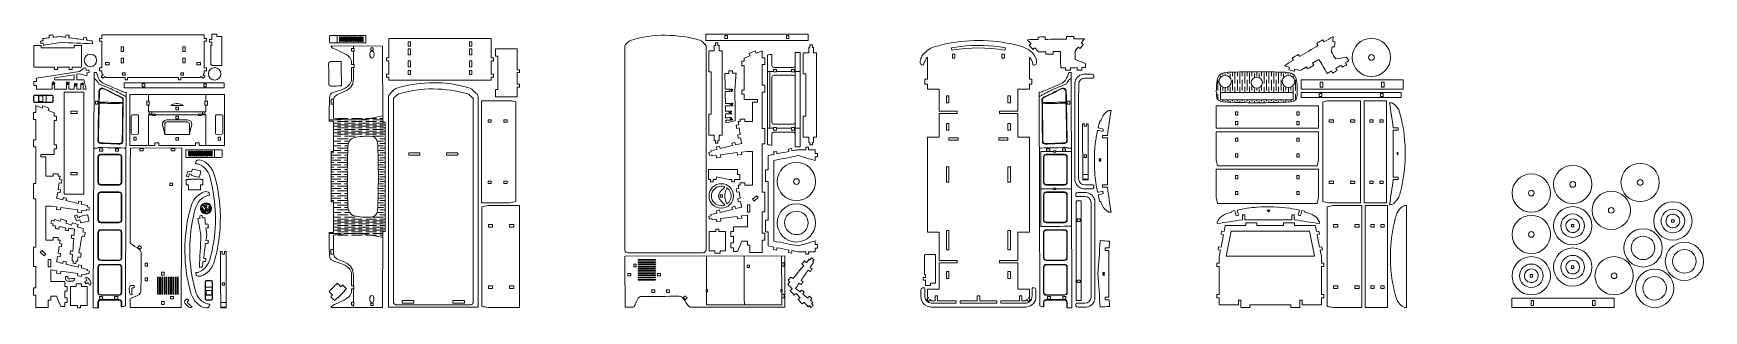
# Model space of a CAD drawing. Header units: centimetres. Extents: x -81 to 93, y -33 to -4.
import ezdxf

# ---------------------------------------------------------------- set-up
doc = ezdxf.new("R2010")
doc.units = ezdxf.units.CM
doc.header["$MEASUREMENT"] = 0
doc.layers.add('Camada 1', color=7, linetype='Continuous')

msp = doc.modelspace()

# ---------------------------------------------------------------- linework, layer by layer
at = {"layer": 'Camada 1', "lineweight": 9}
for points, knots in [([(-75.82751, -5.20209), (-75.82751, -5.20209), (-75.82751, -7.44575), (-75.82751, -7.44575), (-75.82751, -7.44575), (-75.82751, -7.44575), (-76.8151, -7.44575), (-76.8151, -7.44575), (-76.8151, -7.44575), (-76.8151, -7.44575), (-76.8151, -7.7007), (-76.8151, -7.7007), (-76.8151, -7.7007), (-76.8151, -7.7007), (-77.12031, -7.7007), (-77.12031, -7.7007), (-77.12031, -7.7007), (-77.12031, -7.7007), (-77.12031, -7.44575), (-77.12031, -7.44575), (-77.12031, -7.44575), (-77.12031, -7.44575), (-78.33413, -7.44575), (-78.33413, -7.44575), (-78.33413, -7.44575), (-78.33413, -7.44575), (-78.33413, -7.7007), (-78.33413, -7.7007), (-78.33413, -7.7007), (-78.33413, -7.7007), (-78.64008, -7.7007), (-78.64008, -7.7007), (-78.64008, -7.7007), (-78.64008, -7.7007), (-78.64008, -7.44575), (-78.64008, -7.44575), (-78.64008, -7.44575), (-78.64008, -7.44575), (-80.80155, -7.44575), (-80.80155, -7.44575), (-80.80155, -7.44575), (-80.80155, -7.44575), (-80.80154, -5.20209), (-80.80154, -5.20209), (-80.80154, -5.20209), (-80.80154, -5.20209), (-80.03666, -5.20209), (-80.03666, -5.20209), (-80.03666, -5.20209), (-80.03666, -5.20209), (-80.03666, -5.45706), (-80.03666, -5.45706), (-80.03666, -5.45706), (-80.03666, -5.45706), (-76.58739, -5.45706), (-76.58739, -5.45706), (-76.58739, -5.45706), (-76.58739, -5.45706), (-76.58739, -5.20209), (-76.58739, -5.20209), (-76.58739, -5.20209), (-76.58739, -5.20209), (-75.82751, -5.20209), (-75.82751, -5.20209)], [0, 0, 0, 0, 0.058823529, 0.058823529, 0.058823529, 0.058823529, 0.117647059, 0.117647059, 0.117647059, 0.117647059, 0.176470588, 0.176470588, 0.176470588, 0.176470588, 0.235294118, 0.235294118, 0.235294118, 0.235294118, 0.294117647, 0.294117647, 0.294117647, 0.294117647, 0.352941176, 0.352941176, 0.352941176, 0.352941176, 0.411764706, 0.411764706, 0.411764706, 0.411764706, 0.470588235, 0.470588235, 0.470588235, 0.470588235, 0.529411765, 0.529411765, 0.529411765, 0.529411765, 0.588235294, 0.588235294, 0.588235294, 0.588235294, 0.647058824, 0.647058824, 0.647058824, 0.647058824, 0.705882353, 0.705882353, 0.705882353, 0.705882353, 0.764705882, 0.764705882, 0.764705882, 0.764705882, 0.823529412, 0.823529412, 0.823529412, 0.823529412, 0.882352941, 0.882352941, 0.882352941, 0.882352941, 1, 1, 1, 1]), ([(-74.68019, -5.03619), (-75.79294, -4.98363), (-76.90569, -4.93108), (-78.01845, -4.87853), (-78.01845, -4.87853), (-78.60486, -4.98479), (-79.19126, -5.09105), (-79.77768, -5.19729), (-79.77768, -5.19729), (-79.78734, -5.11858), (-79.79701, -5.03983), (-79.80668, -4.96109), (-79.80668, -4.96109), (-79.89105, -4.97145), (-79.97541, -4.98181), (-80.05978, -4.99216), (-80.05978, -4.99216), (-80.06945, -4.91343), (-80.07911, -4.83469), (-80.08878, -4.75594), (-80.08878, -4.75594), (-80.00442, -4.74558), (-79.92005, -4.73522), (-79.83568, -4.72486), (-79.83568, -4.72486), (-79.84535, -4.64612), (-79.85502, -4.56738), (-79.86469, -4.48864), (-79.86469, -4.48864), (-79.6369, -4.46067), (-79.40912, -4.4327), (-79.18133, -4.40473), (-79.18133, -4.40473), (-79.19169, -4.32036), (-79.20205, -4.23601), (-79.21241, -4.15164), (-79.21241, -4.15164), (-79.07742, -4.13507), (-78.94244, -4.11849), (-78.80746, -4.10192), (-78.80746, -4.10192), (-78.7971, -4.18629), (-78.78674, -4.27064), (-78.77638, -4.35501), (-78.77638, -4.35501), (-78.5486, -4.32704), (-78.32081, -4.29907), (-78.09303, -4.2711), (-78.09303, -4.2711), (-77.88844, -4.29906), (-77.68387, -4.32704), (-77.47929, -4.35499), (-77.47929, -4.35499), (-77.46776, -4.27077), (-77.45627, -4.18656), (-77.44476, -4.10234), (-77.44476, -4.10234), (-77.34247, -4.11633), (-77.24019, -4.1303), (-77.13789, -4.14428), (-77.13789, -4.14428), (-77.14939, -4.2285), (-77.16091, -4.31272), (-77.17242, -4.39694), (-77.17242, -4.39694), (-76.66098, -4.46684), (-76.14953, -4.53673), (-75.63808, -4.60664), (-75.63808, -4.60664), (-75.62657, -4.52243), (-75.61506, -4.43821), (-75.60355, -4.35399), (-75.60355, -4.35399), (-75.50126, -4.36798), (-75.39896, -4.38196), (-75.29668, -4.39593), (-75.29668, -4.39593), (-75.30819, -4.48016), (-75.3197, -4.56438), (-75.33122, -4.64858), (-75.33122, -4.64858), (-75.12663, -4.67654), (-74.92204, -4.70451), (-74.71748, -4.73246), (-74.71748, -4.73246), (-74.70505, -4.83371), (-74.69262, -4.93495), (-74.68019, -5.03619)], [0, 0, 0, 0, 0.043478261, 0.043478261, 0.043478261, 0.043478261, 0.086956522, 0.086956522, 0.086956522, 0.086956522, 0.130434783, 0.130434783, 0.130434783, 0.130434783, 0.173913043, 0.173913043, 0.173913043, 0.173913043, 0.217391304, 0.217391304, 0.217391304, 0.217391304, 0.260869565, 0.260869565, 0.260869565, 0.260869565, 0.304347826, 0.304347826, 0.304347826, 0.304347826, 0.347826087, 0.347826087, 0.347826087, 0.347826087, 0.391304348, 0.391304348, 0.391304348, 0.391304348, 0.434782609, 0.434782609, 0.434782609, 0.434782609, 0.47826087, 0.47826087, 0.47826087, 0.47826087, 0.52173913, 0.52173913, 0.52173913, 0.52173913, 0.565217391, 0.565217391, 0.565217391, 0.565217391, 0.608695652, 0.608695652, 0.608695652, 0.608695652, 0.652173913, 0.652173913, 0.652173913, 0.652173913, 0.695652174, 0.695652174, 0.695652174, 0.695652174, 0.739130435, 0.739130435, 0.739130435, 0.739130435, 0.782608696, 0.782608696, 0.782608696, 0.782608696, 0.826086957, 0.826086957, 0.826086957, 0.826086957, 0.869565217, 0.869565217, 0.869565217, 0.869565217, 0.913043478, 0.913043478, 0.913043478, 0.913043478, 1, 1, 1, 1]), ([(-71.04882, -8.79381), (-71.04882, -8.79381), (-71.04882, -8.53885), (-71.04882, -8.53885), (-71.04882, -8.53885), (-71.04882, -8.53885), (-65.78025, -8.53885), (-65.78025, -8.53885), (-65.78025, -8.53885), (-65.78025, -8.53885), (-65.78025, -8.79381), (-65.78025, -8.79381), (-65.78025, -8.79381), (-65.78025, -8.79381), (-65.52529, -8.79381), (-65.52529, -8.79381), (-65.52529, -8.79381), (-65.52529, -8.79381), (-65.52529, -8.53885), (-65.52529, -8.53885), (-65.52529, -8.53885), (-65.52529, -8.53885), (-63.50886, -8.53885), (-63.50886, -8.53885), (-63.50886, -8.53885), (-63.50886, -8.53885), (-63.39978, -8.42861), (-63.39978, -8.42861), (-63.39978, -8.42861), (-63.39978, -8.42861), (-63.21856, -8.60793), (-63.21856, -8.60793), (-63.21856, -8.60793), (-63.21856, -8.60793), (-63.03923, -8.4267), (-63.03923, -8.4267), (-63.03923, -8.4267), (-63.03923, -8.4267), (-63.22045, -8.24738), (-63.22045, -8.24738), (-63.22045, -8.24738), (-63.22045, -8.24738), (-63.11137, -8.13714), (-63.11137, -8.13714), (-63.11137, -8.13714), (-63.11137, -8.13714), (-63.11137, -7.83118), (-63.11137, -7.83118), (-63.11137, -7.83118), (-63.11137, -7.83118), (-62.85641, -7.83118), (-62.85641, -7.83118), (-62.85641, -7.83118), (-62.85641, -7.83118), (-62.85641, -7.52524), (-62.85641, -7.52524), (-62.85641, -7.52524), (-62.85641, -7.52524), (-63.11137, -7.52524), (-63.11137, -7.52524), (-63.11137, -7.52524), (-63.11137, -7.52524), (-63.11137, -4.77166), (-63.11137, -4.77166), (-63.11137, -4.77166), (-63.11137, -4.77166), (-62.85641, -4.77166), (-62.85641, -4.77166), (-62.85641, -4.77166), (-62.85641, -4.77166), (-62.85641, -4.46572), (-62.85641, -4.46572), (-62.85641, -4.46572), (-62.85641, -4.46572), (-63.11137, -4.46572), (-63.11137, -4.46572), (-63.11137, -4.46572), (-63.11137, -4.46572), (-63.11137, -4.10899), (-63.11137, -4.10899), (-63.11137, -4.10899), (-63.11137, -4.10899), (-73.7177, -4.10899), (-73.7177, -4.10899), (-73.7177, -4.10899), (-73.7177, -4.10899), (-73.7177, -4.46572), (-73.7177, -4.46572), (-73.7177, -4.46572), (-73.7177, -4.46572), (-73.97266, -4.46572), (-73.97266, -4.46572), (-73.97266, -4.46572), (-73.97266, -4.46572), (-73.97266, -4.77166), (-73.97266, -4.77166), (-73.97266, -4.77166), (-73.97266, -4.77166), (-73.7177, -4.77166), (-73.7177, -4.77166), (-73.7177, -4.77166), (-73.7177, -4.77166), (-73.7177, -7.52524), (-73.7177, -7.52524), (-73.7177, -7.52524), (-73.7177, -7.52524), (-73.97266, -7.52524), (-73.97266, -7.52524), (-73.97266, -7.52524), (-73.97266, -7.52524), (-73.97266, -7.83118), (-73.97266, -7.83118), (-73.97266, -7.83118), (-73.97266, -7.83118), (-73.7177, -7.83118), (-73.7177, -7.83118), (-73.7177, -7.83118), (-73.7177, -7.83118), (-73.7177, -8.13714), (-73.7177, -8.13714), (-73.7177, -8.13714), (-73.7177, -8.13714), (-73.60862, -8.24738), (-73.60862, -8.24738), (-73.60862, -8.24738), (-73.60862, -8.24738), (-73.78984, -8.4267), (-73.78984, -8.4267), (-73.78984, -8.4267), (-73.78984, -8.4267), (-73.61051, -8.60793), (-73.61051, -8.60793), (-73.61051, -8.60793), (-73.61051, -8.60793), (-73.42929, -8.42861), (-73.42929, -8.42861), (-73.42929, -8.42861), (-73.42929, -8.42861), (-73.3202, -8.53885), (-73.3202, -8.53885), (-73.3202, -8.53885), (-73.3202, -8.53885), (-71.30377, -8.53885), (-71.30377, -8.53885), (-71.30377, -8.53885), (-71.30377, -8.53885), (-71.30377, -8.79381), (-71.30377, -8.79381), (-71.30377, -8.79381), (-71.30377, -8.79381), (-71.04882, -8.79381), (-71.04882, -8.79381)], [0, 0, 0, 0, 0.025641026, 0.025641026, 0.025641026, 0.025641026, 0.051282051, 0.051282051, 0.051282051, 0.051282051, 0.076923077, 0.076923077, 0.076923077, 0.076923077, 0.102564103, 0.102564103, 0.102564103, 0.102564103, 0.128205128, 0.128205128, 0.128205128, 0.128205128, 0.153846154, 0.153846154, 0.153846154, 0.153846154, 0.179487179, 0.179487179, 0.179487179, 0.179487179, 0.205128205, 0.205128205, 0.205128205, 0.205128205, 0.230769231, 0.230769231, 0.230769231, 0.230769231, 0.256410256, 0.256410256, 0.256410256, 0.256410256, 0.282051282, 0.282051282, 0.282051282, 0.282051282, 0.307692308, 0.307692308, 0.307692308, 0.307692308, 0.333333333, 0.333333333, 0.333333333, 0.333333333, 0.358974359, 0.358974359, 0.358974359, 0.358974359, 0.384615385, 0.384615385, 0.384615385, 0.384615385, 0.41025641, 0.41025641, 0.41025641, 0.41025641, 0.435897436, 0.435897436, 0.435897436, 0.435897436, 0.461538462, 0.461538462, 0.461538462, 0.461538462, 0.487179487, 0.487179487, 0.487179487, 0.487179487, 0.512820513, 0.512820513, 0.512820513, 0.512820513, 0.538461538, 0.538461538, 0.538461538, 0.538461538, 0.564102564, 0.564102564, 0.564102564, 0.564102564, 0.58974359, 0.58974359, 0.58974359, 0.58974359, 0.615384615, 0.615384615, 0.615384615, 0.615384615, 0.641025641, 0.641025641, 0.641025641, 0.641025641, 0.666666667, 0.666666667, 0.666666667, 0.666666667, 0.692307692, 0.692307692, 0.692307692, 0.692307692, 0.717948718, 0.717948718, 0.717948718, 0.717948718, 0.743589744, 0.743589744, 0.743589744, 0.743589744, 0.769230769, 0.769230769, 0.769230769, 0.769230769, 0.794871795, 0.794871795, 0.794871795, 0.794871795, 0.820512821, 0.820512821, 0.820512821, 0.820512821, 0.846153846, 0.846153846, 0.846153846, 0.846153846, 0.871794872, 0.871794872, 0.871794872, 0.871794872, 0.897435897, 0.897435897, 0.897435897, 0.897435897, 0.923076923, 0.923076923, 0.923076923, 0.923076923, 0.948717949, 0.948717949, 0.948717949, 0.948717949, 1, 1, 1, 1]), ([(-61.78704, -4.02608), (-61.95704, -4.02608), (-62.12703, -4.02608), (-62.29703, -4.02608), (-62.29703, -4.02608), (-62.29703, -4.21046), (-62.29703, -4.39485), (-62.29703, -4.57923), (-62.29703, -4.57923), (-62.38203, -4.57923), (-62.46703, -4.57923), (-62.55202, -4.57923), (-62.55202, -4.57923), (-62.55202, -4.67862), (-62.55202, -4.77801), (-62.55202, -4.87739), (-62.55202, -4.87739), (-62.46703, -4.87739), (-62.38203, -4.87739), (-62.29703, -4.87739), (-62.29703, -4.87739), (-62.29703, -4.97678), (-62.29703, -5.07616), (-62.29703, -5.17555), (-62.29703, -5.17555), (-62.33103, -5.17555), (-62.36503, -5.17555), (-62.39903, -5.17555), (-62.39903, -5.17555), (-62.39903, -5.85554), (-62.39903, -6.53552), (-62.39903, -7.21552), (-62.39903, -7.21552), (-62.36503, -7.21552), (-62.33103, -7.21552), (-62.29703, -7.21552), (-62.29703, -7.21552), (-62.29703, -7.23592), (-62.29703, -7.25631), (-62.29703, -7.27672), (-62.29703, -7.27672), (-61.95704, -7.27672), (-61.61704, -7.27672), (-61.27704, -7.27672), (-61.27704, -7.27672), (-61.27704, -6.27817), (-61.27704, -5.27962), (-61.27704, -4.28107), (-61.27704, -4.28107), (-61.44704, -4.28107), (-61.61704, -4.28107), (-61.78704, -4.28107), (-61.78704, -4.28107), (-61.78704, -4.19607), (-61.78704, -4.11108), (-61.78704, -4.02608)], [0, 0, 0, 0, 0.066666667, 0.066666667, 0.066666667, 0.066666667, 0.133333333, 0.133333333, 0.133333333, 0.133333333, 0.2, 0.2, 0.2, 0.2, 0.266666667, 0.266666667, 0.266666667, 0.266666667, 0.333333333, 0.333333333, 0.333333333, 0.333333333, 0.4, 0.4, 0.4, 0.4, 0.466666667, 0.466666667, 0.466666667, 0.466666667, 0.533333333, 0.533333333, 0.533333333, 0.533333333, 0.6, 0.6, 0.6, 0.6, 0.666666667, 0.666666667, 0.666666667, 0.666666667, 0.733333333, 0.733333333, 0.733333333, 0.733333333, 0.8, 0.8, 0.8, 0.8, 0.866666667, 0.866666667, 0.866666667, 0.866666667, 1, 1, 1, 1]), ([(-46.3219, -4.16502), (-47.31163, -4.16421), (-48.30136, -4.16341), (-49.29109, -4.16259), (-49.29109, -4.16259), (-49.29109, -4.16259), (-50.03148, -4.16546), (-50.03148, -4.16546), (-50.03148, -4.16546), (-50.07625, -4.1774), (-50.10401, -4.21658), (-50.10716, -4.26393), (-50.10716, -4.26393), (-50.10716, -4.26393), (-50.10418, -4.86151), (-50.10418, -4.86151), (-50.10418, -4.86151), (-50.09224, -4.90626), (-50.05305, -4.93405), (-50.00572, -4.93719), (-50.00572, -4.93719), (-49.76772, -4.93739), (-49.52972, -4.93758), (-49.29172, -4.93777), (-49.29172, -4.93777), (-48.302, -4.93858), (-47.31227, -4.9394), (-46.32254, -4.94021), (-46.32254, -4.94021), (-46.32233, -4.68182), (-46.32211, -4.42342), (-46.3219, -4.16502)], [0, 0, 0, 0, 0.111111111, 0.111111111, 0.111111111, 0.111111111, 0.222222222, 0.222222222, 0.222222222, 0.222222222, 0.333333333, 0.333333333, 0.333333333, 0.333333333, 0.444444444, 0.444444444, 0.444444444, 0.444444444, 0.555555556, 0.555555556, 0.555555556, 0.555555556, 0.666666667, 0.666666667, 0.666666667, 0.666666667, 0.777777778, 0.777777778, 0.777777778, 0.777777778, 1, 1, 1, 1]), ([(-43.91773, -8.49907), (-43.91773, -8.49907), (-44.17269, -8.49907), (-44.17269, -8.49907), (-44.17269, -8.49907), (-44.17269, -8.49907), (-44.17269, -8.19111), (-44.17269, -8.19111), (-44.17269, -8.19111), (-44.17269, -8.19111), (-43.91773, -8.19111), (-43.91773, -8.19111), (-43.91773, -8.19111), (-43.91773, -8.19111), (-43.91773, -6.80537), (-43.91773, -6.80537), (-43.91773, -6.80537), (-43.91773, -6.80537), (-44.17269, -6.80537), (-44.17269, -6.80537), (-44.17269, -6.80537), (-44.17269, -6.80537), (-44.17269, -6.49743), (-44.17269, -6.49743), (-44.17269, -6.49743), (-44.17269, -6.49743), (-43.91773, -6.49743), (-43.91773, -6.49743), (-43.91773, -6.49743), (-43.91773, -6.49743), (-43.91773, -4.49579), (-43.91773, -4.49579), (-43.91773, -4.49579), (-43.91773, -4.49579), (-33.31132, -4.49579), (-33.31132, -4.49579), (-33.31132, -4.49579), (-33.31132, -4.49579), (-33.31132, -6.49743), (-33.31132, -6.49743), (-33.31132, -6.49743), (-33.31132, -6.49743), (-33.05637, -6.49743), (-33.05637, -6.49743), (-33.05637, -6.49743), (-33.05637, -6.49743), (-33.05637, -6.80537), (-33.05637, -6.80537), (-33.05637, -6.80537), (-33.05637, -6.80537), (-33.31132, -6.80537), (-33.31132, -6.80537), (-33.31132, -6.80537), (-33.31132, -6.80537), (-33.31132, -8.19111), (-33.31132, -8.19111), (-33.31132, -8.19111), (-33.31132, -8.19111), (-33.05637, -8.19111), (-33.05637, -8.19111), (-33.05637, -8.19111), (-33.05637, -8.19111), (-33.05637, -8.49907), (-33.05637, -8.49907), (-33.05637, -8.49907), (-33.05637, -8.49907), (-33.31132, -8.49907), (-33.31132, -8.49907), (-33.31132, -8.49907), (-33.31132, -8.49907), (-33.31132, -8.80701), (-33.31132, -8.80701), (-33.31132, -8.80701), (-33.31132, -8.80701), (-43.91773, -8.80701), (-43.91773, -8.80701), (-43.91773, -8.80701), (-43.91773, -8.80701), (-43.91773, -8.49907), (-43.91773, -8.49907)], [0, 0, 0, 0, 0.047619048, 0.047619048, 0.047619048, 0.047619048, 0.095238095, 0.095238095, 0.095238095, 0.095238095, 0.142857143, 0.142857143, 0.142857143, 0.142857143, 0.19047619, 0.19047619, 0.19047619, 0.19047619, 0.238095238, 0.238095238, 0.238095238, 0.238095238, 0.285714286, 0.285714286, 0.285714286, 0.285714286, 0.333333333, 0.333333333, 0.333333333, 0.333333333, 0.380952381, 0.380952381, 0.380952381, 0.380952381, 0.428571429, 0.428571429, 0.428571429, 0.428571429, 0.476190476, 0.476190476, 0.476190476, 0.476190476, 0.523809524, 0.523809524, 0.523809524, 0.523809524, 0.571428571, 0.571428571, 0.571428571, 0.571428571, 0.619047619, 0.619047619, 0.619047619, 0.619047619, 0.666666667, 0.666666667, 0.666666667, 0.666666667, 0.714285714, 0.714285714, 0.714285714, 0.714285714, 0.761904762, 0.761904762, 0.761904762, 0.761904762, 0.80952381, 0.80952381, 0.80952381, 0.80952381, 0.857142857, 0.857142857, 0.857142857, 0.857142857, 0.904761905, 0.904761905, 0.904761905, 0.904761905, 1, 1, 1, 1]), ([(-41.67412, -4.82242), (-41.67412, -4.82242), (-41.67412, -5.29014), (-41.67412, -5.29014), (-41.67412, -5.29014), (-41.67412, -5.29014), (-41.92908, -5.29014), (-41.92908, -5.29014), (-41.92908, -5.29014), (-41.92908, -5.29014), (-41.92908, -4.82242), (-41.92908, -4.82242), (-41.92908, -4.82242), (-41.92908, -4.82242), (-41.67412, -4.82242), (-41.67412, -4.82242)], [0, 0, 0, 0, 0.2, 0.2, 0.2, 0.2, 0.4, 0.4, 0.4, 0.4, 0.6, 0.6, 0.6, 0.6, 1, 1, 1, 1]), ([(-35.30007, -4.82242), (-35.30007, -4.82242), (-35.30007, -5.29014), (-35.30007, -5.29014), (-35.30007, -5.29014), (-35.30007, -5.29014), (-35.55503, -5.29014), (-35.55503, -5.29014), (-35.55503, -5.29014), (-35.55503, -5.29014), (-35.55503, -4.82242), (-35.55503, -4.82242), (-35.55503, -4.82242), (-35.55503, -4.82242), (-35.30007, -4.82242), (-35.30007, -4.82242)], [0, 0, 0, 0, 0.2, 0.2, 0.2, 0.2, 0.4, 0.4, 0.4, 0.4, 0.6, 0.6, 0.6, 0.6, 1, 1, 1, 1]), ([(-19.43266, -26.45252), (-19.42937, -26.50266), (-19.417, -26.56163), (-19.39166, -26.60552), (-19.39166, -26.60552), (-19.355, -26.66903), (-19.27668, -26.7291), (-19.20586, -26.74808), (-19.20586, -26.74808), (-19.17946, -26.75156), (-19.15307, -26.75504), (-19.12667, -26.75851), (-19.12667, -26.75851), (-16.51858, -26.75851), (-13.9105, -26.75851), (-11.30241, -26.75851), (-11.30241, -26.75851), (-11.25227, -26.75522), (-11.1933, -26.74286), (-11.14941, -26.71751), (-11.14941, -26.71751), (-11.0859, -26.68085), (-11.02582, -26.60255), (-11.00684, -26.53171), (-11.00684, -26.53171), (-11.00336, -26.50531), (-10.99988, -26.47892), (-10.99641, -26.45252), (-10.99641, -26.45252), (-10.99641, -26.45252), (-10.99641, -5.24251), (-10.99641, -5.24251), (-10.99641, -5.24251), (-10.99641, -5.10735), (-11.47341, -4.70953), (-11.58873, -4.67574), (-11.58873, -4.67574), (-13.93812, -3.98747), (-16.48935, -3.94708), (-18.84035, -4.67574), (-18.84035, -4.67574), (-18.96381, -4.714), (-19.43266, -5.12306), (-19.43266, -5.24251), (-19.43266, -5.24251), (-19.43266, -5.24251), (-19.43266, -26.45252), (-19.43266, -26.45252)], [0, 0, 0, 0, 0.076923077, 0.076923077, 0.076923077, 0.076923077, 0.153846154, 0.153846154, 0.153846154, 0.153846154, 0.230769231, 0.230769231, 0.230769231, 0.230769231, 0.307692308, 0.307692308, 0.307692308, 0.307692308, 0.384615385, 0.384615385, 0.384615385, 0.384615385, 0.461538462, 0.461538462, 0.461538462, 0.461538462, 0.538461538, 0.538461538, 0.538461538, 0.538461538, 0.615384615, 0.615384615, 0.615384615, 0.615384615, 0.692307692, 0.692307692, 0.692307692, 0.692307692, 0.769230769, 0.769230769, 0.769230769, 0.769230769, 0.846153846, 0.846153846, 0.846153846, 0.846153846, 1, 1, 1, 1]), ([(-0.41059, -4.68591), (-3.94655, -4.68591), (-7.48251, -4.68591), (-11.01847, -4.68591), (-11.01847, -4.68591), (-11.01847, -4.4629), (-11.01847, -4.23989), (-11.01847, -4.01688), (-11.01847, -4.01688), (-7.48251, -4.01688), (-3.94655, -4.01688), (-0.41059, -4.01688), (-0.41059, -4.01688), (-0.41059, -4.23989), (-0.41059, -4.4629), (-0.41059, -4.68591)], [0, 0, 0, 0, 0.2, 0.2, 0.2, 0.2, 0.4, 0.4, 0.4, 0.4, 0.6, 0.6, 0.6, 0.6, 1, 1, 1, 1]), ([(-10.70549, -14.53733), (-10.70549, -13.80634), (-10.70549, -13.07535), (-10.70549, -12.34435), (-10.70549, -12.34435), (-10.62049, -12.34435), (-10.53549, -12.34435), (-10.45049, -12.34435), (-10.45049, -12.34435), (-10.45049, -10.88238), (-10.45049, -9.42043), (-10.45049, -7.95844), (-10.45049, -7.95844), (-10.53549, -7.95844), (-10.62049, -7.95844), (-10.70549, -7.95844), (-10.70549, -7.95844), (-10.70549, -7.22745), (-10.70549, -6.49646), (-10.70549, -5.76547), (-10.70549, -5.76547), (-10.51685, -5.76547), (-10.32821, -5.76547), (-10.13957, -5.76547), (-10.13957, -5.76547), (-10.13957, -5.57847), (-10.13957, -5.39148), (-10.13957, -5.20448), (-10.13957, -5.20448), (-10.09707, -5.20448), (-10.05457, -5.20448), (-10.01207, -5.20448), (-10.01207, -5.20448), (-10.01207, -5.11948), (-10.01207, -5.03449), (-10.01207, -4.94949), (-10.01207, -4.94949), (-9.92707, -4.94949), (-9.84208, -4.94949), (-9.75708, -4.94949), (-9.75708, -4.94949), (-9.75708, -5.03449), (-9.75708, -5.11948), (-9.75708, -5.20448), (-9.75708, -5.20448), (-9.71458, -5.20448), (-9.67208, -5.20448), (-9.62958, -5.20448), (-9.62958, -5.20448), (-9.62958, -5.39148), (-9.62958, -5.57847), (-9.62958, -5.76547), (-9.62958, -5.76547), (-9.52758, -5.76547), (-9.42558, -5.76547), (-9.32358, -5.76547), (-9.32358, -5.76547), (-9.32358, -8.68943), (-9.32358, -11.61337), (-9.32358, -14.53733), (-9.32358, -14.53733), (-9.42558, -14.53733), (-9.52758, -14.53733), (-9.62958, -14.53733), (-9.62958, -14.53733), (-9.62958, -14.72433), (-9.62958, -14.91132), (-9.62958, -15.09832), (-9.62958, -15.09832), (-9.67208, -15.09832), (-9.71458, -15.09832), (-9.75708, -15.09832), (-9.75708, -15.09832), (-9.75708, -15.18332), (-9.75708, -15.26831), (-9.75708, -15.35331), (-9.75708, -15.35331), (-9.84208, -15.35331), (-9.92707, -15.35331), (-10.01207, -15.35331), (-10.01207, -15.35331), (-10.01207, -15.26831), (-10.01207, -15.18332), (-10.01207, -15.09832), (-10.01207, -15.09832), (-10.05457, -15.09832), (-10.09707, -15.09832), (-10.13957, -15.09832), (-10.13957, -15.09832), (-10.13957, -14.91132), (-10.13957, -14.72433), (-10.13957, -14.53733), (-10.13957, -14.53733), (-10.32821, -14.53733), (-10.51685, -14.53733), (-10.70549, -14.53733)], [0, 0, 0, 0, 0.04, 0.04, 0.04, 0.04, 0.08, 0.08, 0.08, 0.08, 0.12, 0.12, 0.12, 0.12, 0.16, 0.16, 0.16, 0.16, 0.2, 0.2, 0.2, 0.2, 0.24, 0.24, 0.24, 0.24, 0.28, 0.28, 0.28, 0.28, 0.32, 0.32, 0.32, 0.32, 0.36, 0.36, 0.36, 0.36, 0.4, 0.4, 0.4, 0.4, 0.44, 0.44, 0.44, 0.44, 0.48, 0.48, 0.48, 0.48, 0.52, 0.52, 0.52, 0.52, 0.56, 0.56, 0.56, 0.56, 0.6, 0.6, 0.6, 0.6, 0.64, 0.64, 0.64, 0.64, 0.68, 0.68, 0.68, 0.68, 0.72, 0.72, 0.72, 0.72, 0.76, 0.76, 0.76, 0.76, 0.8, 0.8, 0.8, 0.8, 0.84, 0.84, 0.84, 0.84, 0.88, 0.88, 0.88, 0.88, 0.92, 0.92, 0.92, 0.92, 1, 1, 1, 1]), ([(-9.02951, -4.4903), (-9.02951, -4.3883), (-9.02951, -4.28631), (-9.02951, -4.18431), (-9.02951, -4.18431), (-8.94451, -4.18431), (-8.85951, -4.18431), (-8.77451, -4.18431), (-8.77451, -4.18431), (-8.77451, -4.28631), (-8.77451, -4.3883), (-8.77451, -4.4903), (-8.77451, -4.4903), (-8.85951, -4.4903), (-8.94451, -4.4903), (-9.02951, -4.4903)], [0, 0, 0, 0, 0.2, 0.2, 0.2, 0.2, 0.4, 0.4, 0.4, 0.4, 0.6, 0.6, 0.6, 0.6, 1, 1, 1, 1]), ([(-2.39956, -4.18431), (-2.48456, -4.18431), (-2.56955, -4.18431), (-2.65455, -4.18431), (-2.65455, -4.18431), (-2.65455, -4.28631), (-2.65455, -4.3883), (-2.65455, -4.4903), (-2.65455, -4.4903), (-2.56955, -4.4903), (-2.48456, -4.4903), (-2.39956, -4.4903), (-2.39956, -4.4903), (-2.39956, -4.3883), (-2.39956, -4.28631), (-2.39956, -4.18431)], [0, 0, 0, 0, 0.2, 0.2, 0.2, 0.2, 0.4, 0.4, 0.4, 0.4, 0.6, 0.6, 0.6, 0.6, 1, 1, 1, 1]), ([(-0.90549, -14.73733), (-0.90549, -14.00634), (-0.90549, -13.27535), (-0.90549, -12.54435), (-0.90549, -12.54435), (-0.82049, -12.54435), (-0.73549, -12.54435), (-0.65049, -12.54435), (-0.65049, -12.54435), (-0.65049, -11.08238), (-0.65049, -9.62043), (-0.65049, -8.15844), (-0.65049, -8.15844), (-0.73549, -8.15844), (-0.82049, -8.15844), (-0.90549, -8.15844), (-0.90549, -8.15844), (-0.90549, -7.42745), (-0.90549, -6.69646), (-0.90549, -5.96547), (-0.90549, -5.96547), (-0.71685, -5.96547), (-0.52821, -5.96547), (-0.33957, -5.96547), (-0.33957, -5.96547), (-0.33957, -5.77847), (-0.33957, -5.59148), (-0.33957, -5.40448), (-0.33957, -5.40448), (-0.29707, -5.40448), (-0.25457, -5.40448), (-0.21207, -5.40448), (-0.21207, -5.40448), (-0.21207, -5.31948), (-0.21207, -5.23449), (-0.21207, -5.14949), (-0.21207, -5.14949), (-0.12707, -5.14949), (-0.04208, -5.14949), (0.04292, -5.14949), (0.04292, -5.14949), (0.04292, -5.23449), (0.04292, -5.31948), (0.04292, -5.40448), (0.04292, -5.40448), (0.08542, -5.40448), (0.12792, -5.40448), (0.17042, -5.40448), (0.17042, -5.40448), (0.17042, -5.59148), (0.17042, -5.77847), (0.17042, -5.96547), (0.17042, -5.96547), (0.27242, -5.96547), (0.37442, -5.96547), (0.47642, -5.96547), (0.47642, -5.96547), (0.47642, -8.88943), (0.47642, -11.81337), (0.47642, -14.73733), (0.47642, -14.73733), (0.37442, -14.73733), (0.27242, -14.73733), (0.17042, -14.73733), (0.17042, -14.73733), (0.17042, -14.92433), (0.17042, -15.11132), (0.17042, -15.29832), (0.17042, -15.29832), (0.12792, -15.29832), (0.08542, -15.29832), (0.04292, -15.29832), (0.04292, -15.29832), (0.04292, -15.38332), (0.04292, -15.46831), (0.04292, -15.55331), (0.04292, -15.55331), (-0.04208, -15.55331), (-0.12707, -15.55331), (-0.21207, -15.55331), (-0.21207, -15.55331), (-0.21207, -15.46831), (-0.21207, -15.38332), (-0.21207, -15.29832), (-0.21207, -15.29832), (-0.25457, -15.29832), (-0.29707, -15.29832), (-0.33957, -15.29832), (-0.33957, -15.29832), (-0.33957, -15.11132), (-0.33957, -14.92433), (-0.33957, -14.73733), (-0.33957, -14.73733), (-0.52821, -14.73733), (-0.71685, -14.73733), (-0.90549, -14.73733)], [0, 0, 0, 0, 0.04, 0.04, 0.04, 0.04, 0.08, 0.08, 0.08, 0.08, 0.12, 0.12, 0.12, 0.12, 0.16, 0.16, 0.16, 0.16, 0.2, 0.2, 0.2, 0.2, 0.24, 0.24, 0.24, 0.24, 0.28, 0.28, 0.28, 0.28, 0.32, 0.32, 0.32, 0.32, 0.36, 0.36, 0.36, 0.36, 0.4, 0.4, 0.4, 0.4, 0.44, 0.44, 0.44, 0.44, 0.48, 0.48, 0.48, 0.48, 0.52, 0.52, 0.52, 0.52, 0.56, 0.56, 0.56, 0.56, 0.6, 0.6, 0.6, 0.6, 0.64, 0.64, 0.64, 0.64, 0.68, 0.68, 0.68, 0.68, 0.72, 0.72, 0.72, 0.72, 0.76, 0.76, 0.76, 0.76, 0.8, 0.8, 0.8, 0.8, 0.84, 0.84, 0.84, 0.84, 0.88, 0.88, 0.88, 0.88, 0.92, 0.92, 0.92, 0.92, 1, 1, 1, 1]), ([(13.03787, -31.74348), (13.03787, -31.74348), (14.97811, -31.74411), (14.97811, -31.74411), (14.97811, -31.74411), (14.97811, -31.74411), (14.97804, -31.99812), (14.97804, -31.99812), (14.97804, -31.99812), (14.97804, -31.99812), (12.37968, -31.99839), (12.37968, -31.99839), (12.37968, -31.99839), (12.01068, -31.99233), (11.73296, -31.71416), (11.72721, -31.33638), (11.72721, -31.33638), (11.72721, -31.33638), (11.72343, -30.45931), (11.72343, -30.45931), (11.72343, -30.45931), (11.71306, -30.42069), (11.67942, -30.39814), (11.63864, -30.39423), (11.63864, -30.39423), (11.63864, -30.39423), (11.47044, -30.40026), (11.47044, -30.40026), (11.47044, -30.40026), (11.37817, -30.42824), (11.32555, -30.50131), (11.31926, -30.59728), (11.31926, -30.59728), (11.31926, -30.59728), (11.31926, -31.33638), (11.31926, -31.33638), (11.31926, -31.33638), (11.32378, -31.47525), (11.34664, -31.61451), (11.39979, -31.74364), (11.39979, -31.74364), (11.54223, -32.0897), (11.87027, -32.34417), (12.24089, -32.39605), (12.24089, -32.39605), (12.24089, -32.39605), (12.37968, -32.40633), (12.37968, -32.40633), (12.37968, -32.40633), (12.37968, -32.40633), (22.19124, -32.40633), (22.19124, -32.40633), (22.19124, -32.40633), (22.42735, -32.3976), (22.64932, -32.32779), (22.83746, -32.18186), (22.83746, -32.18186), (23.05502, -32.01311), (23.20687, -31.74827), (23.24261, -31.47526), (23.24261, -31.47526), (23.24261, -31.47526), (23.25166, -31.33638), (23.25166, -31.33638), (23.25166, -31.33638), (23.25166, -31.33638), (23.24991, -30.57065), (23.24991, -30.57065), (23.24991, -30.57065), (23.24147, -30.4859), (23.1591, -30.40342), (23.0743, -30.39506), (23.0743, -30.39506), (23.0743, -30.39506), (22.92095, -30.39499), (22.92095, -30.39499), (22.92095, -30.39499), (22.88782, -30.40046), (22.85464, -30.42949), (22.84761, -30.45931), (22.84761, -30.45931), (22.83995, -30.49181), (22.85554, -31.2847), (22.83928, -31.42241), (22.83928, -31.42241), (22.80464, -31.7158), (22.57006, -31.95382), (22.2772, -31.99271), (22.2772, -31.99271), (22.2772, -31.99271), (22.19124, -31.99839), (22.19124, -31.99839), (22.19124, -31.99839), (22.19124, -31.99839), (19.59302, -31.99812), (19.59302, -31.99812), (19.59302, -31.99812), (19.59302, -31.99812), (19.59295, -31.74411), (19.59295, -31.74411), (19.59295, -31.74411), (19.59295, -31.74411), (21.53322, -31.74348), (21.53322, -31.74348), (21.53322, -31.74348), (21.53322, -31.74348), (21.53322, -31.23356), (21.53322, -31.23356), (21.53322, -31.23356), (21.53322, -31.23356), (21.78819, -31.23356), (21.78819, -31.23356), (21.78819, -31.23356), (21.78819, -31.23356), (21.78819, -31.74348), (21.78819, -31.74348), (21.78819, -31.74348), (21.78819, -31.74348), (22.19007, -31.74304), (22.19007, -31.74304), (22.19007, -31.74304), (22.19007, -31.74304), (22.29985, -31.63029), (22.29985, -31.63029), (22.29985, -31.63029), (22.29985, -31.63029), (22.48249, -31.80818), (22.48249, -31.80818), (22.48249, -31.80818), (22.48249, -31.80818), (22.66036, -31.62551), (22.66036, -31.62551), (22.66036, -31.62551), (22.66036, -31.62551), (22.47772, -31.44761), (22.47772, -31.44761), (22.47772, -31.44761), (22.47772, -31.44761), (22.58751, -31.33486), (22.58751, -31.33486), (22.58751, -31.33486), (22.58751, -31.33486), (22.58878, -30.5436), (22.58878, -30.5436), (22.58878, -30.5436), (22.58878, -30.5436), (21.36496, -30.5436), (21.36496, -30.5436), (21.36496, -30.5436), (21.36496, -30.5436), (21.365, -27.82138), (21.365, -27.82138), (21.365, -27.82138), (21.365, -27.82138), (19.47823, -27.82138), (19.47823, -27.82138), (19.47823, -27.82138), (19.47823, -27.82138), (19.47823, -27.56642), (19.47823, -27.56642), (19.47823, -27.56642), (19.47823, -27.56642), (21.36498, -27.56635), (21.36498, -27.56635), (21.36498, -27.56635), (21.36498, -27.56635), (21.36496, -24.6152), (21.36496, -24.6152), (21.36496, -24.6152), (21.36496, -24.6152), (22.5888, -24.61527), (22.5888, -24.61527), (22.5888, -24.61527), (22.5888, -24.61527), (22.58879, -14.73864), (22.58879, -14.73864), (22.58879, -14.73864), (22.58879, -14.73864), (21.36496, -14.73864), (21.36496, -14.73864), (21.36496, -14.73864), (21.36496, -14.73864), (21.36496, -12.27845), (21.36496, -12.27845), (21.36496, -12.27845), (21.36496, -12.27845), (19.47819, -12.27845), (19.47819, -12.27845), (19.47819, -12.27845), (19.47819, -12.27845), (19.47818, -12.02348), (19.47818, -12.02348), (19.47818, -12.02348), (19.47818, -12.02348), (21.36496, -12.02345), (21.36496, -12.02345), (21.36496, -12.02345), (21.36496, -12.02345), (21.36496, -9.73812), (21.36496, -9.73812), (21.36496, -9.73812), (21.36496, -9.73812), (22.5888, -9.73828), (22.5888, -9.73828), (22.5888, -9.73828), (22.5888, -9.73828), (22.58876, -9.22419), (22.58876, -9.22419), (22.58876, -9.22419), (22.58876, -9.22419), (22.84373, -9.22418), (22.84373, -9.22418), (22.84373, -9.22418), (22.84373, -9.22418), (22.84373, -8.71429), (22.84373, -8.71429), (22.84373, -8.71429), (22.84373, -8.71429), (22.58876, -8.71429), (22.58876, -8.71429), (22.58876, -8.71429), (22.58876, -8.71429), (22.58875, -6.428), (22.58875, -6.428), (22.58875, -6.428), (22.72477, -6.59396), (22.84807, -6.80922), (22.91373, -7.01288), (22.91373, -7.01288), (22.91373, -7.01288), (22.97942, -7.26032), (22.97942, -7.26032), (22.97942, -7.26032), (23.07062, -7.25879), (23.16584, -7.24146), (23.23923, -7.18033), (23.23923, -7.18033), (23.23923, -7.18033), (23.31467, -7.05677), (23.31467, -7.05677), (23.31467, -7.05677), (23.35582, -6.9029), (23.30298, -6.65956), (23.24476, -6.51264), (23.24476, -6.51264), (23.14424, -6.25899), (22.85434, -5.93575), (22.64824, -5.76782), (22.64824, -5.76782), (22.40174, -5.56698), (22.11724, -5.42182), (21.81375, -5.32898), (21.81375, -5.32898), (21.51699, -5.2382), (21.02711, -5.11883), (20.71942, -5.05266), (20.71942, -5.05266), (19.41943, -4.77308), (18.15477, -4.67118), (16.82733, -4.70168), (16.82733, -4.70168), (15.58651, -4.73019), (14.32184, -4.9097), (13.12211, -5.22764), (13.12211, -5.22764), (12.72469, -5.33296), (12.41762, -5.4167), (12.07504, -5.6534), (12.07504, -5.6534), (11.81536, -5.83282), (11.5901, -6.07083), (11.41896, -6.33552), (11.41896, -6.33552), (11.32781, -6.47649), (11.2591, -6.67159), (11.24647, -6.83538), (11.24647, -6.83538), (11.2357, -6.97501), (11.23648, -7.06292), (11.31911, -7.16711), (11.31911, -7.16711), (11.35597, -7.21359), (11.47082, -7.25368), (11.53609, -7.25939), (11.53609, -7.25939), (11.53609, -7.25939), (11.59155, -7.26032), (11.59155, -7.26032), (11.59155, -7.26032), (11.64688, -7.05187), (11.67303, -6.93142), (11.77484, -6.73814), (11.77484, -6.73814), (11.83288, -6.62794), (11.90338, -6.52416), (11.98227, -6.428), (11.98227, -6.428), (11.98227, -6.428), (11.98223, -8.71429), (11.98223, -8.71429), (11.98223, -8.71429), (11.98223, -8.71429), (11.72727, -8.71429), (11.72727, -8.71429), (11.72727, -8.71429), (11.72727, -8.71429), (11.72725, -9.22418), (11.72725, -9.22418), (11.72725, -9.22418), (11.72725, -9.22418), (11.98222, -9.22419), (11.98222, -9.22419), (11.98222, -9.22419), (11.98222, -9.22419), (11.98235, -9.73828), (11.98235, -9.73828), (11.98235, -9.73828), (11.98235, -9.73828), (13.20609, -9.73812), (13.20609, -9.73812), (13.20609, -9.73812), (13.20609, -9.73812), (13.20601, -12.02345), (13.20601, -12.02345), (13.20601, -12.02345), (13.20601, -12.02345), (15.0928, -12.02348), (15.0928, -12.02348), (15.0928, -12.02348), (15.0928, -12.02348), (15.0928, -12.27845), (15.0928, -12.27845), (15.0928, -12.27845), (15.0928, -12.27845), (13.20602, -12.27845), (13.20602, -12.27845), (13.20602, -12.27845), (13.20602, -12.27845), (13.20609, -14.73864), (13.20609, -14.73864), (13.20609, -14.73864), (13.20609, -14.73864), (11.98227, -14.73864), (11.98227, -14.73864), (11.98227, -14.73864), (11.98227, -14.73864), (11.98232, -24.61527), (11.98232, -24.61527), (11.98232, -24.61527), (11.98232, -24.61527), (13.20606, -24.6152), (13.20606, -24.6152), (13.20606, -24.6152), (13.20606, -24.6152), (13.20596, -27.56635), (13.20596, -27.56635), (13.20596, -27.56635), (13.20596, -27.56635), (15.09282, -27.56642), (15.09282, -27.56642), (15.09282, -27.56642), (15.09282, -27.56642), (15.09282, -27.82138), (15.09282, -27.82138), (15.09282, -27.82138), (15.09282, -27.82138), (13.20605, -27.82138), (13.20605, -27.82138), (13.20605, -27.82138), (13.20605, -27.82138), (13.20606, -30.5436), (13.20606, -30.5436), (13.20606, -30.5436), (13.20606, -30.5436), (11.98224, -30.5436), (11.98224, -30.5436), (11.98224, -30.5436), (11.98224, -30.5436), (11.98384, -31.33486), (11.98384, -31.33486), (11.98384, -31.33486), (11.98384, -31.33486), (12.0937, -31.44761), (12.0937, -31.44761), (12.0937, -31.44761), (12.0937, -31.44761), (11.91107, -31.62551), (11.91107, -31.62551), (11.91107, -31.62551), (11.91107, -31.62551), (12.08908, -31.80818), (12.08908, -31.80818), (12.08908, -31.80818), (12.08908, -31.80818), (12.27172, -31.63029), (12.27172, -31.63029), (12.27172, -31.63029), (12.27172, -31.63029), (12.38158, -31.74304), (12.38158, -31.74304), (12.38158, -31.74304), (12.38158, -31.74304), (12.78291, -31.74348), (12.78291, -31.74348), (12.78291, -31.74348), (12.78291, -31.74348), (12.78291, -31.23356), (12.78291, -31.23356), (12.78291, -31.23356), (12.78291, -31.23356), (13.03787, -31.23356), (13.03787, -31.23356), (13.03787, -31.23356), (13.03787, -31.23356), (13.03787, -31.74348), (13.03787, -31.74348)], [0, 0, 0, 0, 0.00952381, 0.00952381, 0.00952381, 0.00952381, 0.019047619, 0.019047619, 0.019047619, 0.019047619, 0.028571429, 0.028571429, 0.028571429, 0.028571429, 0.038095238, 0.038095238, 0.038095238, 0.038095238, 0.047619048, 0.047619048, 0.047619048, 0.047619048, 0.057142857, 0.057142857, 0.057142857, 0.057142857, 0.066666667, 0.066666667, 0.066666667, 0.066666667, 0.076190476, 0.076190476, 0.076190476, 0.076190476, 0.085714286, 0.085714286, 0.085714286, 0.085714286, 0.095238095, 0.095238095, 0.095238095, 0.095238095, 0.104761905, 0.104761905, 0.104761905, 0.104761905, 0.114285714, 0.114285714, 0.114285714, 0.114285714, 0.123809524, 0.123809524, 0.123809524, 0.123809524, 0.133333333, 0.133333333, 0.133333333, 0.133333333, 0.142857143, 0.142857143, 0.142857143, 0.142857143, 0.152380952, 0.152380952, 0.152380952, 0.152380952, 0.161904762, 0.161904762, 0.161904762, 0.161904762, 0.171428571, 0.171428571, 0.171428571, 0.171428571, 0.180952381, 0.180952381, 0.180952381, 0.180952381, 0.19047619, 0.19047619, 0.19047619, 0.19047619, 0.2, 0.2, 0.2, 0.2, 0.20952381, 0.20952381, 0.20952381, 0.20952381, 0.219047619, 0.219047619, 0.219047619, 0.219047619, 0.228571429, 0.228571429, 0.228571429, 0.228571429, 0.238095238, 0.238095238, 0.238095238, 0.238095238, 0.247619048, 0.247619048, 0.247619048, 0.247619048, 0.257142857, 0.257142857, 0.257142857, 0.257142857, 0.266666667, 0.266666667, 0.266666667, 0.266666667, 0.276190476, 0.276190476, 0.276190476, 0.276190476, 0.285714286, 0.285714286, 0.285714286, 0.285714286, 0.295238095, 0.295238095, 0.295238095, 0.295238095, 0.304761905, 0.304761905, 0.304761905, 0.304761905, 0.314285714, 0.314285714, 0.314285714, 0.314285714, 0.323809524, 0.323809524, 0.323809524, 0.323809524, 0.333333333, 0.333333333, 0.333333333, 0.333333333, 0.342857143, 0.342857143, 0.342857143, 0.342857143, 0.352380952, 0.352380952, 0.352380952, 0.352380952, 0.361904762, 0.361904762, 0.361904762, 0.361904762, 0.371428571, 0.371428571, 0.371428571, 0.371428571, 0.380952381, 0.380952381, 0.380952381, 0.380952381, 0.39047619, 0.39047619, 0.39047619, 0.39047619, 0.4, 0.4, 0.4, 0.4, 0.40952381, 0.40952381, 0.40952381, 0.40952381, 0.419047619, 0.419047619, 0.419047619, 0.419047619, 0.428571429, 0.428571429, 0.428571429, 0.428571429, 0.438095238, 0.438095238, 0.438095238, 0.438095238, 0.447619048, 0.447619048, 0.447619048, 0.447619048, 0.457142857, 0.457142857, 0.457142857, 0.457142857, 0.466666667, 0.466666667, 0.466666667, 0.466666667, 0.476190476, 0.476190476, 0.476190476, 0.476190476, 0.485714286, 0.485714286, 0.485714286, 0.485714286, 0.495238095, 0.495238095, 0.495238095, 0.495238095, 0.504761905, 0.504761905, 0.504761905, 0.504761905, 0.514285714, 0.514285714, 0.514285714, 0.514285714, 0.523809524, 0.523809524, 0.523809524, 0.523809524, 0.533333333, 0.533333333, 0.533333333, 0.533333333, 0.542857143, 0.542857143, 0.542857143, 0.542857143, 0.552380952, 0.552380952, 0.552380952, 0.552380952, 0.561904762, 0.561904762, 0.561904762, 0.561904762, 0.571428571, 0.571428571, 0.571428571, 0.571428571, 0.580952381, 0.580952381, 0.580952381, 0.580952381, 0.59047619, 0.59047619, 0.59047619, 0.59047619, 0.6, 0.6, 0.6, 0.6, 0.60952381, 0.60952381, 0.60952381, 0.60952381, 0.619047619, 0.619047619, 0.619047619, 0.619047619, 0.628571429, 0.628571429, 0.628571429, 0.628571429, 0.638095238, 0.638095238, 0.638095238, 0.638095238, 0.647619048, 0.647619048, 0.647619048, 0.647619048, 0.657142857, 0.657142857, 0.657142857, 0.657142857, 0.666666667, 0.666666667, 0.666666667, 0.666666667, 0.676190476, 0.676190476, 0.676190476, 0.676190476, 0.685714286, 0.685714286, 0.685714286, 0.685714286, 0.695238095, 0.695238095, 0.695238095, 0.695238095, 0.704761905, 0.704761905, 0.704761905, 0.704761905, 0.714285714, 0.714285714, 0.714285714, 0.714285714, 0.723809524, 0.723809524, 0.723809524, 0.723809524, 0.733333333, 0.733333333, 0.733333333, 0.733333333, 0.742857143, 0.742857143, 0.742857143, 0.742857143, 0.752380952, 0.752380952, 0.752380952, 0.752380952, 0.761904762, 0.761904762, 0.761904762, 0.761904762, 0.771428571, 0.771428571, 0.771428571, 0.771428571, 0.780952381, 0.780952381, 0.780952381, 0.780952381, 0.79047619, 0.79047619, 0.79047619, 0.79047619, 0.8, 0.8, 0.8, 0.8, 0.80952381, 0.80952381, 0.80952381, 0.80952381, 0.819047619, 0.819047619, 0.819047619, 0.819047619, 0.828571429, 0.828571429, 0.828571429, 0.828571429, 0.838095238, 0.838095238, 0.838095238, 0.838095238, 0.847619048, 0.847619048, 0.847619048, 0.847619048, 0.857142857, 0.857142857, 0.857142857, 0.857142857, 0.866666667, 0.866666667, 0.866666667, 0.866666667, 0.876190476, 0.876190476, 0.876190476, 0.876190476, 0.885714286, 0.885714286, 0.885714286, 0.885714286, 0.895238095, 0.895238095, 0.895238095, 0.895238095, 0.904761905, 0.904761905, 0.904761905, 0.904761905, 0.914285714, 0.914285714, 0.914285714, 0.914285714, 0.923809524, 0.923809524, 0.923809524, 0.923809524, 0.933333333, 0.933333333, 0.933333333, 0.933333333, 0.942857143, 0.942857143, 0.942857143, 0.942857143, 0.952380952, 0.952380952, 0.952380952, 0.952380952, 0.961904762, 0.961904762, 0.961904762, 0.961904762, 0.971428571, 0.971428571, 0.971428571, 0.971428571, 0.980952381, 0.980952381, 0.980952381, 0.980952381, 1, 1, 1, 1]), ([(15.41884, -5.31186), (17.05688, -5.13388), (18.46738, -5.17507), (20.0776, -5.44721), (20.0776, -5.44721), (20.0776, -5.44721), (20.03285, -5.69823), (20.03285, -5.69823), (20.03285, -5.69823), (18.13243, -5.37786), (16.42776, -5.37968), (14.53816, -5.69823), (14.53816, -5.69823), (14.53816, -5.69823), (14.49339, -5.44721), (14.49339, -5.44721), (14.49339, -5.44721), (14.49339, -5.44721), (15.41884, -5.31186), (15.41884, -5.31186)], [0, 0, 0, 0, 0.166666667, 0.166666667, 0.166666667, 0.166666667, 0.333333333, 0.333333333, 0.333333333, 0.333333333, 0.5, 0.5, 0.5, 0.5, 0.666666667, 0.666666667, 0.666666667, 0.666666667, 1, 1, 1, 1]), ([(22.36218, -4.60608), (22.73269, -4.59964), (23.1032, -4.59319), (23.47373, -4.58674), (23.47373, -4.58674), (23.47224, -4.50175), (23.47077, -4.41677), (23.46929, -4.33178), (23.46929, -4.33178), (23.7163, -4.32749), (23.96331, -4.32319), (24.21032, -4.31889), (24.21032, -4.31889), (24.21181, -4.40388), (24.21328, -4.48886), (24.21476, -4.57385), (24.21476, -4.57385), (24.9558, -4.56094), (25.69684, -4.54806), (26.43787, -4.53516), (26.43787, -4.53516), (26.43638, -4.45018), (26.43491, -4.36519), (26.43343, -4.2802), (26.43343, -4.2802), (26.68044, -4.27589), (26.92745, -4.2716), (27.17447, -4.26731), (27.17447, -4.26731), (27.17595, -4.35228), (27.17742, -4.43727), (27.17891, -4.52226), (27.17891, -4.52226), (27.54943, -4.51581), (27.91994, -4.50936), (28.29047, -4.50291), (28.29047, -4.50291), (28.18244, -4.64705), (28.0744, -4.79118), (27.96637, -4.93532), (27.96637, -4.93532), (28.03438, -4.98629), (28.10239, -5.03728), (28.17041, -5.08825), (28.17041, -5.08825), (28.06238, -5.23239), (27.95436, -5.37651), (27.84633, -5.52065), (27.84633, -5.52065), (27.77831, -5.46967), (27.7103, -5.4187), (27.64229, -5.36771), (27.64229, -5.36771), (27.53426, -5.51186), (27.42622, -5.65598), (27.3182, -5.80013), (27.3182, -5.80013), (27.32319, -6.08596), (27.32818, -6.3718), (27.33317, -6.65764), (27.33317, -6.65764), (27.6892, -6.79439), (28.04523, -6.93114), (28.40127, -7.0679), (28.40127, -7.0679), (28.40376, -7.21081), (28.40627, -7.35373), (28.40876, -7.49666), (28.40876, -7.49666), (28.28069, -7.49889), (28.15262, -7.50113), (28.02455, -7.50336), (28.02455, -7.50336), (28.02604, -7.58835), (28.02752, -7.67334), (28.029, -7.75832), (28.029, -7.75832), (27.86015, -7.76127), (27.69127, -7.76422), (27.52242, -7.76717), (27.52242, -7.76717), (27.52094, -7.68218), (27.51945, -7.59719), (27.51797, -7.51221), (27.51797, -7.51221), (27.29249, -7.51614), (27.06703, -7.52008), (26.84155, -7.52401), (26.84155, -7.52401), (26.84304, -7.609), (26.84452, -7.69399), (26.846, -7.77897), (26.846, -7.77897), (26.67714, -7.78192), (26.50827, -7.78487), (26.33942, -7.78782), (26.33942, -7.78782), (26.33794, -7.70283), (26.33645, -7.61784), (26.33497, -7.53285), (26.33497, -7.53285), (26.16611, -7.5358), (25.99724, -7.53875), (25.82839, -7.5417), (25.82839, -7.5417), (25.81841, -6.97002), (25.80842, -6.39834), (25.79844, -5.82666), (25.79844, -5.82666), (25.54515, -5.83108), (25.29186, -5.8355), (25.03857, -5.83992), (25.03857, -5.83992), (25.04005, -5.92491), (25.04153, -6.00989), (25.04302, -6.09487), (25.04302, -6.09487), (24.78973, -6.09929), (24.53643, -6.10373), (24.28314, -6.10815), (24.28314, -6.10815), (24.28166, -6.02316), (24.28018, -5.93817), (24.27869, -5.85319), (24.27869, -5.85319), (24.0254, -5.85761), (23.77211, -5.86204), (23.51882, -5.86646), (23.51882, -5.86646), (23.3903, -5.72641), (23.26178, -5.58637), (23.13327, -5.44632), (23.13327, -5.44632), (23.07064, -5.5038), (23.00801, -5.56128), (22.94539, -5.61874), (22.94539, -5.61874), (22.81687, -5.47871), (22.68836, -5.33866), (22.55985, -5.19862), (22.55985, -5.19862), (22.62247, -5.14115), (22.6851, -5.08368), (22.74773, -5.02621), (22.74773, -5.02621), (22.61921, -4.88616), (22.49069, -4.74613), (22.36218, -4.60608)], [0, 0, 0, 0, 0.026315789, 0.026315789, 0.026315789, 0.026315789, 0.052631579, 0.052631579, 0.052631579, 0.052631579, 0.078947368, 0.078947368, 0.078947368, 0.078947368, 0.105263158, 0.105263158, 0.105263158, 0.105263158, 0.131578947, 0.131578947, 0.131578947, 0.131578947, 0.157894737, 0.157894737, 0.157894737, 0.157894737, 0.184210526, 0.184210526, 0.184210526, 0.184210526, 0.210526316, 0.210526316, 0.210526316, 0.210526316, 0.236842105, 0.236842105, 0.236842105, 0.236842105, 0.263157895, 0.263157895, 0.263157895, 0.263157895, 0.289473684, 0.289473684, 0.289473684, 0.289473684, 0.315789474, 0.315789474, 0.315789474, 0.315789474, 0.342105263, 0.342105263, 0.342105263, 0.342105263, 0.368421053, 0.368421053, 0.368421053, 0.368421053, 0.394736842, 0.394736842, 0.394736842, 0.394736842, 0.421052632, 0.421052632, 0.421052632, 0.421052632, 0.447368421, 0.447368421, 0.447368421, 0.447368421, 0.473684211, 0.473684211, 0.473684211, 0.473684211, 0.5, 0.5, 0.5, 0.5, 0.526315789, 0.526315789, 0.526315789, 0.526315789, 0.552631579, 0.552631579, 0.552631579, 0.552631579, 0.578947368, 0.578947368, 0.578947368, 0.578947368, 0.605263158, 0.605263158, 0.605263158, 0.605263158, 0.631578947, 0.631578947, 0.631578947, 0.631578947, 0.657894737, 0.657894737, 0.657894737, 0.657894737, 0.684210526, 0.684210526, 0.684210526, 0.684210526, 0.710526316, 0.710526316, 0.710526316, 0.710526316, 0.736842105, 0.736842105, 0.736842105, 0.736842105, 0.763157895, 0.763157895, 0.763157895, 0.763157895, 0.789473684, 0.789473684, 0.789473684, 0.789473684, 0.815789474, 0.815789474, 0.815789474, 0.815789474, 0.842105263, 0.842105263, 0.842105263, 0.842105263, 0.868421053, 0.868421053, 0.868421053, 0.868421053, 0.894736842, 0.894736842, 0.894736842, 0.894736842, 0.921052632, 0.921052632, 0.921052632, 0.921052632, 0.947368421, 0.947368421, 0.947368421, 0.947368421, 1, 1, 1, 1]), ([(49.04456, -7.31136), (49.36222, -7.12052), (49.67987, -6.92969), (49.99754, -6.73884), (49.99754, -6.73884), (49.95375, -6.66598), (49.90999, -6.59312), (49.86621, -6.52026), (49.86621, -6.52026), (50.07798, -6.39303), (50.28975, -6.2658), (50.50151, -6.13857), (50.50151, -6.13857), (50.54529, -6.21142), (50.58906, -6.28429), (50.63284, -6.35715), (50.63284, -6.35715), (51.26815, -5.97546), (51.90345, -5.59378), (52.53876, -5.21209), (52.53876, -5.21209), (52.49498, -5.13923), (52.45122, -5.06637), (52.40744, -4.99351), (52.40744, -4.99351), (52.61921, -4.86628), (52.83098, -4.73906), (53.04275, -4.61183), (53.04275, -4.61183), (53.08652, -4.68468), (53.13029, -4.75755), (53.17408, -4.83041), (53.17408, -4.83041), (53.49173, -4.63956), (53.80937, -4.44871), (54.12704, -4.25786), (54.12704, -4.25786), (54.10555, -4.43671), (54.08405, -4.61555), (54.06256, -4.79439), (54.06256, -4.79439), (54.14695, -4.80454), (54.23134, -4.81468), (54.31573, -4.82481), (54.31573, -4.82481), (54.29425, -5.00366), (54.27276, -5.18248), (54.25127, -5.36132), (54.25127, -5.36132), (54.16687, -5.35118), (54.08249, -5.34105), (53.9981, -5.3309), (53.9981, -5.3309), (53.97662, -5.50974), (53.95511, -5.68858), (53.93362, -5.86742), (53.93362, -5.86742), (54.08086, -6.11247), (54.22811, -6.35752), (54.37535, -6.60258), (54.37535, -6.60258), (54.75207, -6.54299), (55.12877, -6.48339), (55.50548, -6.4238), (55.50548, -6.4238), (55.5791, -6.54633), (55.65272, -6.66885), (55.72635, -6.79139), (55.72635, -6.79139), (55.61656, -6.85735), (55.50676, -6.92333), (55.39697, -6.98929), (55.39697, -6.98929), (55.44075, -7.06215), (55.48453, -7.13501), (55.5283, -7.20786), (55.5283, -7.20786), (55.38354, -7.29484), (55.23877, -7.38183), (55.09401, -7.46881), (55.09401, -7.46881), (55.05024, -7.39596), (55.00645, -7.3231), (54.96268, -7.25024), (54.96268, -7.25024), (54.76938, -7.36639), (54.5761, -7.48254), (54.38279, -7.59868), (54.38279, -7.59868), (54.42658, -7.67154), (54.47035, -7.74439), (54.51411, -7.81724), (54.51411, -7.81724), (54.36935, -7.90423), (54.22458, -7.99122), (54.07983, -8.0782), (54.07983, -8.0782), (54.03606, -8.00534), (53.99228, -7.93249), (53.9485, -7.85963), (53.9485, -7.85963), (53.80374, -7.94661), (53.65897, -8.0336), (53.51421, -8.12058), (53.51421, -8.12058), (53.21973, -7.63047), (52.92523, -7.14038), (52.63075, -6.65028), (52.63075, -6.65028), (52.41361, -6.78075), (52.19646, -6.91123), (51.97931, -7.0417), (51.97931, -7.0417), (52.02309, -7.11456), (52.06686, -7.18742), (52.11064, -7.26027), (52.11064, -7.26027), (51.8935, -7.39074), (51.67635, -7.52123), (51.45921, -7.65171), (51.45921, -7.65171), (51.41543, -7.57884), (51.37165, -7.50598), (51.32787, -7.43313), (51.32787, -7.43313), (51.11073, -7.5636), (50.89358, -7.69408), (50.67644, -7.82455), (50.67644, -7.82455), (50.49512, -7.76753), (50.3138, -7.71052), (50.13248, -7.65349), (50.13248, -7.65349), (50.10698, -7.73457), (50.08148, -7.81567), (50.05598, -7.89675), (50.05598, -7.89675), (49.87466, -7.83973), (49.69334, -7.7827), (49.51203, -7.72568), (49.51203, -7.72568), (49.53753, -7.6446), (49.56303, -7.56351), (49.58853, -7.48244), (49.58853, -7.48244), (49.4072, -7.42541), (49.22588, -7.36839), (49.04456, -7.31136)], [0, 0, 0, 0, 0.026315789, 0.026315789, 0.026315789, 0.026315789, 0.052631579, 0.052631579, 0.052631579, 0.052631579, 0.078947368, 0.078947368, 0.078947368, 0.078947368, 0.105263158, 0.105263158, 0.105263158, 0.105263158, 0.131578947, 0.131578947, 0.131578947, 0.131578947, 0.157894737, 0.157894737, 0.157894737, 0.157894737, 0.184210526, 0.184210526, 0.184210526, 0.184210526, 0.210526316, 0.210526316, 0.210526316, 0.210526316, 0.236842105, 0.236842105, 0.236842105, 0.236842105, 0.263157895, 0.263157895, 0.263157895, 0.263157895, 0.289473684, 0.289473684, 0.289473684, 0.289473684, 0.315789474, 0.315789474, 0.315789474, 0.315789474, 0.342105263, 0.342105263, 0.342105263, 0.342105263, 0.368421053, 0.368421053, 0.368421053, 0.368421053, 0.394736842, 0.394736842, 0.394736842, 0.394736842, 0.421052632, 0.421052632, 0.421052632, 0.421052632, 0.447368421, 0.447368421, 0.447368421, 0.447368421, 0.473684211, 0.473684211, 0.473684211, 0.473684211, 0.5, 0.5, 0.5, 0.5, 0.526315789, 0.526315789, 0.526315789, 0.526315789, 0.552631579, 0.552631579, 0.552631579, 0.552631579, 0.578947368, 0.578947368, 0.578947368, 0.578947368, 0.605263158, 0.605263158, 0.605263158, 0.605263158, 0.631578947, 0.631578947, 0.631578947, 0.631578947, 0.657894737, 0.657894737, 0.657894737, 0.657894737, 0.684210526, 0.684210526, 0.684210526, 0.684210526, 0.710526316, 0.710526316, 0.710526316, 0.710526316, 0.736842105, 0.736842105, 0.736842105, 0.736842105, 0.763157895, 0.763157895, 0.763157895, 0.763157895, 0.789473684, 0.789473684, 0.789473684, 0.789473684, 0.815789474, 0.815789474, 0.815789474, 0.815789474, 0.842105263, 0.842105263, 0.842105263, 0.842105263, 0.868421053, 0.868421053, 0.868421053, 0.868421053, 0.894736842, 0.894736842, 0.894736842, 0.894736842, 0.921052632, 0.921052632, 0.921052632, 0.921052632, 0.947368421, 0.947368421, 0.947368421, 0.947368421, 1, 1, 1, 1]), ([(58.08547, -4.46299), (59.18364, -4.46299), (60.07388, -5.35323), (60.07388, -6.4514), (60.07388, -6.4514), (60.07388, -7.54956), (59.18364, -8.4398), (58.08547, -8.4398), (58.08547, -8.4398), (56.9873, -8.4398), (56.09706, -7.54956), (56.09706, -6.4514), (56.09706, -6.4514), (56.09706, -5.35323), (56.9873, -4.46299), (58.08547, -4.46299)], [0, 0, 0, 0, 0.2, 0.2, 0.2, 0.2, 0.4, 0.4, 0.4, 0.4, 0.6, 0.6, 0.6, 0.6, 1, 1, 1, 1]), ([(-74.26764, -6.7514), (-74.26764, -6.39414), (-74.55726, -6.10453), (-74.91452, -6.10453), (-74.91452, -6.10453), (-75.27179, -6.10452), (-75.5614, -6.39414), (-75.5614, -6.75139), (-75.5614, -6.75139), (-75.56141, -7.10865), (-75.27179, -7.39826), (-74.91453, -7.39826), (-74.91453, -7.39826), (-74.55726, -7.39827), (-74.26764, -7.10865), (-74.26764, -6.7514)], [0, 0, 0, 0, 0.2, 0.2, 0.2, 0.2, 0.4, 0.4, 0.4, 0.4, 0.6, 0.6, 0.6, 0.6, 1, 1, 1, 1]), ([(-71.47407, -5.83779), (-71.47407, -5.83779), (-71.72903, -5.83779), (-71.72903, -5.83779), (-71.72903, -5.83779), (-71.72903, -5.83779), (-71.72903, -5.3312), (-71.72903, -5.3312), (-71.72903, -5.3312), (-71.72903, -5.3312), (-71.47407, -5.3312), (-71.47407, -5.3312), (-71.47407, -5.3312), (-71.47407, -5.3312), (-71.47407, -5.83779), (-71.47407, -5.83779)], [0, 0, 0, 0, 0.2, 0.2, 0.2, 0.2, 0.4, 0.4, 0.4, 0.4, 0.6, 0.6, 0.6, 0.6, 1, 1, 1, 1]), ([(-71.47407, -7.02081), (-71.47407, -7.02081), (-71.72903, -7.02081), (-71.72903, -7.02081), (-71.72903, -7.02081), (-71.72903, -7.02081), (-71.72903, -6.51422), (-71.72903, -6.51422), (-71.72903, -6.51422), (-71.72903, -6.51422), (-71.47407, -6.51422), (-71.47407, -6.51422), (-71.47407, -6.51422), (-71.47407, -6.51422), (-71.47407, -7.02081), (-71.47407, -7.02081)], [0, 0, 0, 0, 0.2, 0.2, 0.2, 0.2, 0.4, 0.4, 0.4, 0.4, 0.6, 0.6, 0.6, 0.6, 1, 1, 1, 1]), ([(-65.33623, -5.3312), (-65.33623, -5.3312), (-65.33623, -5.83779), (-65.33623, -5.83779), (-65.33623, -5.83779), (-65.33623, -5.83779), (-65.08127, -5.83779), (-65.08127, -5.83779), (-65.08127, -5.83779), (-65.08127, -5.83779), (-65.08127, -5.3312), (-65.08127, -5.3312), (-65.08127, -5.3312), (-65.08127, -5.3312), (-65.33623, -5.3312), (-65.33623, -5.3312)], [0, 0, 0, 0, 0.2, 0.2, 0.2, 0.2, 0.4, 0.4, 0.4, 0.4, 0.6, 0.6, 0.6, 0.6, 1, 1, 1, 1]), ([(-65.33623, -6.51422), (-65.33623, -6.51422), (-65.33623, -7.02081), (-65.33623, -7.02081), (-65.33623, -7.02081), (-65.33623, -7.02081), (-65.08127, -7.02081), (-65.08127, -7.02081), (-65.08127, -7.02081), (-65.08127, -7.02081), (-65.08127, -6.51422), (-65.08127, -6.51422), (-65.08127, -6.51422), (-65.08127, -6.51422), (-65.33623, -6.51422), (-65.33623, -6.51422)], [0, 0, 0, 0, 0.2, 0.2, 0.2, 0.2, 0.4, 0.4, 0.4, 0.4, 0.6, 0.6, 0.6, 0.6, 1, 1, 1, 1]), ([(-49.98741, -6.88449), (-50.05113, -6.89385), (-50.09982, -6.90451), (-50.14466, -6.96396), (-50.14466, -6.96396), (-50.17054, -6.99823), (-50.18181, -7.04171), (-50.18388, -7.08401), (-50.18388, -7.08401), (-50.17133, -7.80318), (-50.15877, -8.52235), (-50.14622, -9.24152), (-50.14622, -9.24152), (-50.13624, -9.35981), (-50.05907, -9.42863), (-49.94291, -9.43405), (-49.94291, -9.43405), (-49.57587, -9.42764), (-49.20882, -9.42124), (-48.84177, -9.41483), (-48.84177, -9.41483), (-48.8566, -8.56498), (-48.87144, -7.71512), (-48.88627, -6.86527), (-48.88627, -6.86527), (-49.25332, -6.87168), (-49.62037, -6.87808), (-49.98741, -6.88449)], [0, 0, 0, 0, 0.125, 0.125, 0.125, 0.125, 0.25, 0.25, 0.25, 0.25, 0.375, 0.375, 0.375, 0.375, 0.5, 0.5, 0.5, 0.5, 0.625, 0.625, 0.625, 0.625, 0.75, 0.75, 0.75, 0.75, 1, 1, 1, 1]), ([(-44.59594, -32.43779), (-44.59594, -32.43779), (-44.57043, -24.53516), (-44.57043, -24.53516), (-44.57043, -24.53516), (-44.57043, -24.53516), (-44.30712, -24.53516), (-44.30712, -24.53516), (-44.30712, -24.53516), (-44.30712, -24.53516), (-44.30712, -13.16766), (-44.30712, -13.16766), (-44.30712, -13.16766), (-44.30712, -13.16766), (-44.56312, -13.16765), (-44.56312, -13.16765), (-44.56312, -13.16765), (-44.56312, -13.16765), (-44.58863, -5.26502), (-44.58863, -5.26502), (-44.58863, -5.26502), (-44.58863, -5.26502), (-49.92213, -5.24589), (-49.92213, -5.24589), (-49.92213, -5.24589), (-49.92202, -5.30969), (-49.90006, -5.35232), (-49.84759, -5.40064), (-49.84759, -5.40064), (-49.65723, -5.57595), (-48.54177, -5.97677), (-48.20584, -6.24655), (-48.20584, -6.24655), (-48.05425, -6.36829), (-47.90229, -6.55218), (-47.83792, -6.73703), (-47.83792, -6.73703), (-47.78582, -6.88662), (-47.79687, -7.04109), (-47.79687, -7.19889), (-47.79687, -7.19889), (-47.79687, -7.19889), (-47.54244, -7.19842), (-47.54244, -7.19842), (-47.54244, -7.19842), (-47.54225, -7.30123), (-47.54206, -7.40406), (-47.54187, -7.50688), (-47.54187, -7.50688), (-47.54187, -7.50688), (-47.79631, -7.50734), (-47.79631, -7.50734), (-47.79631, -7.50734), (-47.79649, -7.90979), (-47.79668, -8.31227), (-47.79686, -8.71473), (-47.79686, -8.71473), (-47.80002, -8.7518), (-47.80317, -8.78887), (-47.80633, -8.82593), (-47.80633, -8.82593), (-47.83652, -9.00855), (-47.95212, -9.19698), (-48.07467, -9.33317), (-48.07467, -9.33317), (-48.56816, -9.88161), (-49.29244, -9.87059), (-49.858, -10.16529), (-49.858, -10.16529), (-49.95017, -10.2133), (-50.03511, -10.31108), (-50.05791, -10.41308), (-50.05791, -10.41308), (-50.05791, -10.41308), (-50.08242, -10.73379), (-50.08242, -10.73379), (-50.08242, -10.73379), (-50.10531, -11.12091), (-50.1139, -11.47645), (-50.11462, -11.86387), (-50.11462, -11.86387), (-50.11462, -12.29847), (-50.11462, -12.63306), (-50.11462, -13.06766), (-50.11462, -13.06766), (-50.11462, -13.06766), (-49.67963, -13.06766), (-49.67963, -13.06766), (-49.67963, -13.06766), (-49.67963, -13.06766), (-49.67963, -16.24511), (-49.67963, -16.24511), (-49.67963, -16.24511), (-49.67963, -16.24511), (-49.93462, -16.24511), (-49.93462, -16.24511), (-49.93462, -16.24511), (-49.93462, -16.24511), (-49.93462, -21.45771), (-49.93462, -21.45771), (-49.93462, -21.45771), (-49.93462, -21.45771), (-49.67963, -21.45771), (-49.67963, -21.45771), (-49.67963, -21.45771), (-49.67963, -21.45771), (-49.67963, -24.63515), (-49.67963, -24.63515), (-49.67963, -24.63515), (-49.67963, -24.63515), (-50.12194, -24.63515), (-50.12194, -24.63515), (-50.12194, -24.63515), (-50.12194, -25.06975), (-50.12194, -25.40434), (-50.12194, -25.83894), (-50.12194, -25.83894), (-50.12122, -26.22636), (-50.11262, -26.5819), (-50.08973, -26.96902), (-50.08973, -26.96902), (-50.08973, -26.96902), (-50.06524, -27.28973), (-50.06524, -27.28973), (-50.06524, -27.28973), (-50.04242, -27.39173), (-49.95748, -27.4895), (-49.86533, -27.53752), (-49.86533, -27.53752), (-49.29975, -27.83222), (-48.57548, -27.8212), (-48.08198, -28.36964), (-48.08198, -28.36964), (-47.95943, -28.50583), (-47.84383, -28.69426), (-47.81365, -28.87688), (-47.81365, -28.87688), (-47.81049, -28.91394), (-47.80734, -28.95101), (-47.80417, -28.98808), (-47.80417, -28.98808), (-47.80399, -29.39054), (-47.80381, -29.79301), (-47.80363, -30.19547), (-47.80363, -30.19547), (-47.80363, -30.19547), (-47.54918, -30.19593), (-47.54918, -30.19593), (-47.54918, -30.19593), (-47.54937, -30.29875), (-47.54956, -30.40157), (-47.54975, -30.50439), (-47.54975, -30.50439), (-47.54975, -30.50439), (-47.80418, -30.50392), (-47.80418, -30.50392), (-47.80418, -30.50392), (-47.80418, -30.66172), (-47.79314, -30.81619), (-47.84523, -30.96578), (-47.84523, -30.96578), (-47.90961, -31.15063), (-48.06156, -31.33452), (-48.21316, -31.45626), (-48.21316, -31.45626), (-48.54909, -31.72604), (-49.66456, -32.12686), (-49.85491, -32.30217), (-49.85491, -32.30217), (-49.90738, -32.35049), (-49.92934, -32.39312), (-49.92944, -32.45692), (-49.92944, -32.45692), (-49.92944, -32.45692), (-44.59594, -32.43779), (-44.59594, -32.43779)], [0, 0, 0, 0, 0.022222222, 0.022222222, 0.022222222, 0.022222222, 0.044444444, 0.044444444, 0.044444444, 0.044444444, 0.066666667, 0.066666667, 0.066666667, 0.066666667, 0.088888889, 0.088888889, 0.088888889, 0.088888889, 0.111111111, 0.111111111, 0.111111111, 0.111111111, 0.133333333, 0.133333333, 0.133333333, 0.133333333, 0.155555556, 0.155555556, 0.155555556, 0.155555556, 0.177777778, 0.177777778, 0.177777778, 0.177777778, 0.2, 0.2, 0.2, 0.2, 0.222222222, 0.222222222, 0.222222222, 0.222222222, 0.244444444, 0.244444444, 0.244444444, 0.244444444, 0.266666667, 0.266666667, 0.266666667, 0.266666667, 0.288888889, 0.288888889, 0.288888889, 0.288888889, 0.311111111, 0.311111111, 0.311111111, 0.311111111, 0.333333333, 0.333333333, 0.333333333, 0.333333333, 0.355555556, 0.355555556, 0.355555556, 0.355555556, 0.377777778, 0.377777778, 0.377777778, 0.377777778, 0.4, 0.4, 0.4, 0.4, 0.422222222, 0.422222222, 0.422222222, 0.422222222, 0.444444444, 0.444444444, 0.444444444, 0.444444444, 0.466666667, 0.466666667, 0.466666667, 0.466666667, 0.488888889, 0.488888889, 0.488888889, 0.488888889, 0.511111111, 0.511111111, 0.511111111, 0.511111111, 0.533333333, 0.533333333, 0.533333333, 0.533333333, 0.555555556, 0.555555556, 0.555555556, 0.555555556, 0.577777778, 0.577777778, 0.577777778, 0.577777778, 0.6, 0.6, 0.6, 0.6, 0.622222222, 0.622222222, 0.622222222, 0.622222222, 0.644444444, 0.644444444, 0.644444444, 0.644444444, 0.666666667, 0.666666667, 0.666666667, 0.666666667, 0.688888889, 0.688888889, 0.688888889, 0.688888889, 0.711111111, 0.711111111, 0.711111111, 0.711111111, 0.733333333, 0.733333333, 0.733333333, 0.733333333, 0.755555556, 0.755555556, 0.755555556, 0.755555556, 0.777777778, 0.777777778, 0.777777778, 0.777777778, 0.8, 0.8, 0.8, 0.8, 0.822222222, 0.822222222, 0.822222222, 0.822222222, 0.844444444, 0.844444444, 0.844444444, 0.844444444, 0.866666667, 0.866666667, 0.866666667, 0.866666667, 0.888888889, 0.888888889, 0.888888889, 0.888888889, 0.911111111, 0.911111111, 0.911111111, 0.911111111, 0.933333333, 0.933333333, 0.933333333, 0.933333333, 0.955555556, 0.955555556, 0.955555556, 0.955555556, 1, 1, 1, 1]), ([(-47.54187, -5.81294), (-47.54206, -5.71012), (-47.54225, -5.6073), (-47.54244, -5.50448), (-47.54244, -5.50448), (-47.54244, -5.50448), (-47.79687, -5.50495), (-47.79687, -5.50495), (-47.79687, -5.50495), (-47.79668, -5.60777), (-47.7965, -5.71058), (-47.79631, -5.8134), (-47.79631, -5.8134), (-47.79631, -5.8134), (-47.54187, -5.81294), (-47.54187, -5.81294)], [0, 0, 0, 0, 0.2, 0.2, 0.2, 0.2, 0.4, 0.4, 0.4, 0.4, 0.6, 0.6, 0.6, 0.6, 1, 1, 1, 1]), ([(-45.55491, -5.46021), (-45.63991, -5.46036), (-45.72491, -5.46051), (-45.80991, -5.46067), (-45.80991, -5.46067), (-45.80976, -5.54567), (-45.8096, -5.63067), (-45.80945, -5.71567), (-45.80945, -5.71567), (-45.72445, -5.71551), (-45.63945, -5.71535), (-45.55445, -5.7152), (-45.55445, -5.7152), (-45.5546, -5.6302), (-45.55476, -5.54521), (-45.55491, -5.46021)], [0, 0, 0, 0, 0.2, 0.2, 0.2, 0.2, 0.4, 0.4, 0.4, 0.4, 0.6, 0.6, 0.6, 0.6, 1, 1, 1, 1]), ([(-41.67409, -5.5568), (-41.67409, -5.5568), (-41.67409, -6.17751), (-41.67409, -6.17751), (-41.67409, -6.17751), (-41.67409, -6.17751), (-41.92904, -6.17751), (-41.92904, -6.17751), (-41.92904, -6.17751), (-41.92904, -6.17751), (-41.92904, -5.5568), (-41.92904, -5.5568), (-41.92904, -5.5568), (-41.92904, -5.5568), (-41.67409, -5.5568), (-41.67409, -5.5568)], [0, 0, 0, 0, 0.2, 0.2, 0.2, 0.2, 0.4, 0.4, 0.4, 0.4, 0.6, 0.6, 0.6, 0.6, 1, 1, 1, 1]), ([(-41.67409, -7.41889), (-41.67409, -7.41889), (-41.92904, -7.41889), (-41.92904, -7.41889), (-41.92904, -7.41889), (-41.92904, -7.41889), (-41.92904, -6.7982), (-41.92904, -6.7982), (-41.92904, -6.7982), (-41.92904, -6.7982), (-41.67409, -6.7982), (-41.67409, -6.7982), (-41.67409, -6.7982), (-41.67409, -6.7982), (-41.67409, -7.41889), (-41.67409, -7.41889)], [0, 0, 0, 0, 0.2, 0.2, 0.2, 0.2, 0.4, 0.4, 0.4, 0.4, 0.6, 0.6, 0.6, 0.6, 1, 1, 1, 1]), ([(-35.30001, -5.5568), (-35.30001, -5.5568), (-35.30001, -6.17751), (-35.30001, -6.17751), (-35.30001, -6.17751), (-35.30001, -6.17751), (-35.55498, -6.17751), (-35.55498, -6.17751), (-35.55498, -6.17751), (-35.55498, -6.17751), (-35.55498, -5.5568), (-35.55498, -5.5568), (-35.55498, -5.5568), (-35.55498, -5.5568), (-35.30001, -5.5568), (-35.30001, -5.5568)], [0, 0, 0, 0, 0.2, 0.2, 0.2, 0.2, 0.4, 0.4, 0.4, 0.4, 0.6, 0.6, 0.6, 0.6, 1, 1, 1, 1]), ([(-35.55498, -6.7982), (-35.55498, -6.7982), (-35.30001, -6.7982), (-35.30001, -6.7982), (-35.30001, -6.7982), (-35.30001, -6.7982), (-35.30001, -7.41889), (-35.30001, -7.41889), (-35.30001, -7.41889), (-35.30001, -7.41889), (-35.55498, -7.41889), (-35.55498, -7.41889), (-35.55498, -7.41889), (-35.55498, -7.41889), (-35.55498, -6.7982), (-35.55498, -6.7982)], [0, 0, 0, 0, 0.2, 0.2, 0.2, 0.2, 0.4, 0.4, 0.4, 0.4, 0.6, 0.6, 0.6, 0.6, 1, 1, 1, 1]), ([(-32.86383, -10.53842), (-32.86383, -10.53842), (-30.62017, -10.53842), (-30.62017, -10.53842), (-30.62017, -10.53842), (-30.62017, -10.53842), (-30.62017, -9.55083), (-30.62017, -9.55083), (-30.62017, -9.55083), (-30.62017, -9.55083), (-30.36522, -9.55083), (-30.36522, -9.55083), (-30.36522, -9.55083), (-30.36522, -9.55083), (-30.36522, -9.24562), (-30.36522, -9.24562), (-30.36522, -9.24562), (-30.36522, -9.24562), (-30.62017, -9.24562), (-30.62017, -9.24562), (-30.62017, -9.24562), (-30.62017, -9.24562), (-30.62017, -8.0318), (-30.62017, -8.0318), (-30.62017, -8.0318), (-30.62017, -8.0318), (-30.36522, -8.0318), (-30.36522, -8.0318), (-30.36522, -8.0318), (-30.36522, -8.0318), (-30.36522, -7.72585), (-30.36522, -7.72585), (-30.36522, -7.72585), (-30.36522, -7.72585), (-30.62017, -7.72585), (-30.62017, -7.72585), (-30.62017, -7.72585), (-30.62017, -7.72585), (-30.62017, -5.56438), (-30.62017, -5.56438), (-30.62017, -5.56438), (-30.62017, -5.56438), (-32.86383, -5.56439), (-32.86383, -5.56439), (-32.86383, -5.56439), (-32.86383, -5.56439), (-32.86383, -6.32927), (-32.86383, -6.32927), (-32.86383, -6.32927), (-32.86383, -6.32927), (-32.60886, -6.32927), (-32.60886, -6.32927), (-32.60886, -6.32927), (-32.60886, -6.32927), (-32.60886, -9.77854), (-32.60886, -9.77854), (-32.60886, -9.77854), (-32.60886, -9.77854), (-32.86383, -9.77854), (-32.86383, -9.77854), (-32.86383, -9.77854), (-32.86383, -9.77854), (-32.86383, -10.53842), (-32.86383, -10.53842)], [0, 0, 0, 0, 0.058823529, 0.058823529, 0.058823529, 0.058823529, 0.117647059, 0.117647059, 0.117647059, 0.117647059, 0.176470588, 0.176470588, 0.176470588, 0.176470588, 0.235294118, 0.235294118, 0.235294118, 0.235294118, 0.294117647, 0.294117647, 0.294117647, 0.294117647, 0.352941176, 0.352941176, 0.352941176, 0.352941176, 0.411764706, 0.411764706, 0.411764706, 0.411764706, 0.470588235, 0.470588235, 0.470588235, 0.470588235, 0.529411765, 0.529411765, 0.529411765, 0.529411765, 0.588235294, 0.588235294, 0.588235294, 0.588235294, 0.647058824, 0.647058824, 0.647058824, 0.647058824, 0.705882353, 0.705882353, 0.705882353, 0.705882353, 0.764705882, 0.764705882, 0.764705882, 0.764705882, 0.823529412, 0.823529412, 0.823529412, 0.823529412, 0.882352941, 0.882352941, 0.882352941, 0.882352941, 1, 1, 1, 1]), ([(-4.90581, -15.44189), (-4.90581, -15.44189), (-5.16074, -15.44189), (-5.16074, -15.44189), (-5.16074, -15.44189), (-5.16074, -15.44189), (-5.16072, -20.47297), (-5.16072, -20.47297), (-5.16072, -20.47297), (-5.16072, -20.47297), (-4.90581, -20.47297), (-4.90581, -20.47297), (-4.90581, -20.47297), (-4.90581, -20.47297), (-4.90568, -22.4874), (-4.90568, -22.4874), (-4.90568, -22.4874), (-4.90568, -22.4874), (-5.16059, -22.4874), (-5.16059, -22.4874), (-5.16059, -22.4874), (-5.16059, -22.4874), (-5.16072, -24.71021), (-5.16072, -24.71021), (-5.16072, -24.71021), (-5.16072, -24.71021), (-4.9058, -24.71022), (-4.9058, -24.71022), (-4.9058, -24.71022), (-4.9058, -24.71022), (-4.90583, -25.45116), (-4.90583, -25.45116), (-4.90583, -25.45116), (-4.90583, -25.45116), (-5.16076, -25.45114), (-5.16076, -25.45114), (-5.16076, -25.45114), (-5.16076, -25.45114), (-5.16081, -26.74254), (-5.16081, -26.74254), (-5.16081, -26.74254), (-5.16081, -26.74254), (-6.4405, -26.74254), (-6.4405, -26.74254), (-6.4405, -26.74254), (-6.4405, -26.74254), (-6.44051, -25.97776), (-6.44051, -25.97776), (-6.44051, -25.97776), (-6.44051, -25.97776), (-6.69543, -25.97776), (-6.69543, -25.97776), (-6.69543, -25.97776), (-6.69543, -25.97776), (-6.69543, -25.5681), (-6.69543, -25.5681), (-6.69543, -25.5681), (-6.69543, -25.5681), (-7.29792, -25.56809), (-7.29792, -25.56809), (-7.29792, -25.56809), (-7.29792, -25.56809), (-7.72662, -26.62858), (-7.72662, -26.62858), (-7.72662, -26.62858), (-7.72662, -26.62858), (-8.15533, -26.62858), (-8.15533, -26.62858), (-8.15533, -26.62858), (-8.15533, -26.62858), (-8.15533, -26.24443), (-8.15533, -26.24443), (-8.15533, -26.24443), (-8.15533, -26.24443), (-8.41026, -26.24443), (-8.41026, -26.24443), (-8.41026, -26.24443), (-8.41026, -26.24443), (-8.41026, -25.7379), (-8.41026, -25.7379), (-8.41026, -25.7379), (-8.41026, -25.7379), (-8.15533, -25.7379), (-8.15533, -25.7379), (-8.15533, -25.7379), (-8.15533, -25.7379), (-8.15533, -25.06157), (-8.15533, -25.06157), (-8.15533, -25.06157), (-8.15533, -25.06157), (-8.41026, -25.06157), (-8.41026, -25.06157), (-8.41026, -25.06157), (-8.41026, -25.06157), (-8.41026, -24.55505), (-8.41026, -24.55505), (-8.41026, -24.55505), (-8.41026, -24.55505), (-8.15533, -24.55505), (-8.15533, -24.55505), (-8.15533, -24.55505), (-8.15533, -24.55505), (-8.15533, -24.04853), (-8.15533, -24.04853), (-8.15533, -24.04853), (-8.15533, -24.04853), (-6.69543, -24.04853), (-6.69543, -24.04853), (-6.69543, -24.04853), (-6.69543, -24.04853), (-6.69543, -22.84426), (-6.69543, -22.84426), (-6.69543, -22.84426), (-6.69543, -22.84426), (-6.72869, -22.84426), (-6.72869, -22.84426), (-6.72869, -22.84426), (-6.72869, -22.84426), (-7.31415, -22.92133), (-7.31415, -22.92133), (-7.31415, -22.92133), (-7.31415, -22.92133), (-7.28087, -23.17408), (-7.28087, -23.17408), (-7.28087, -23.17408), (-7.28087, -23.17408), (-7.71819, -23.23166), (-7.71819, -23.23166), (-7.71819, -23.23166), (-7.71819, -23.23166), (-7.75147, -22.97891), (-7.75147, -22.97891), (-7.75147, -22.97891), (-7.75147, -22.97891), (-9.50077, -23.2092), (-9.50077, -23.2092), (-9.50077, -23.2092), (-9.50077, -23.2092), (-9.46749, -23.46195), (-9.46749, -23.46195), (-9.46749, -23.46195), (-9.46749, -23.46195), (-9.90481, -23.51953), (-9.90481, -23.51953), (-9.90481, -23.51953), (-9.90481, -23.51953), (-9.93809, -23.26678), (-9.93809, -23.26678), (-9.93809, -23.26678), (-9.93809, -23.26678), (-10.37541, -23.32436), (-10.37541, -23.32436), (-10.37541, -23.32436), (-10.37541, -23.32436), (-10.40408, -23.20492), (-10.40408, -23.20492), (-10.40408, -23.20492), (-10.40408, -23.20492), (-10.65196, -23.26444), (-10.65196, -23.26444), (-10.65196, -23.26444), (-10.65196, -23.26444), (-10.72338, -22.96698), (-10.72338, -22.96698), (-10.72338, -22.96698), (-10.72338, -22.96698), (-10.4755, -22.90747), (-10.4755, -22.90747), (-10.4755, -22.90747), (-10.4755, -22.90747), (-10.50417, -22.78804), (-10.50417, -22.78804), (-10.50417, -22.78804), (-10.50417, -22.78804), (-9.862, -22.63387), (-9.862, -22.63387), (-9.862, -22.63387), (-9.862, -22.63387), (-9.92151, -22.38599), (-9.92151, -22.38599), (-9.92151, -22.38599), (-9.92151, -22.38599), (-9.60042, -22.3089), (-9.60042, -22.3089), (-9.60042, -22.3089), (-9.60042, -22.3089), (-9.54092, -22.55679), (-9.54092, -22.55679), (-9.54092, -22.55679), (-9.54092, -22.55679), (-8.25658, -22.24844), (-8.25658, -22.24844), (-8.25658, -22.24844), (-8.25658, -22.24844), (-8.31609, -22.00056), (-8.31609, -22.00056), (-8.31609, -22.00056), (-8.31609, -22.00056), (-7.99501, -21.92348), (-7.99501, -21.92348), (-7.99501, -21.92348), (-7.99501, -21.92348), (-7.9355, -22.17136), (-7.9355, -22.17136), (-7.9355, -22.17136), (-7.9355, -22.17136), (-7.29333, -22.01719), (-7.29333, -22.01719), (-7.29333, -22.01719), (-7.29333, -22.01719), (-7.35284, -21.76931), (-7.35284, -21.76931), (-7.35284, -21.76931), (-7.35284, -21.76931), (-7.40407, -21.43054), (-7.40407, -21.43054), (-7.40407, -21.43054), (-7.40407, -21.43054), (-7.65613, -21.46866), (-7.65613, -21.46866), (-7.65613, -21.46866), (-7.65613, -21.46866), (-7.70737, -21.1299), (-7.70737, -21.1299), (-7.70737, -21.1299), (-7.70737, -21.1299), (-7.4553, -21.09177), (-7.4553, -21.09177), (-7.4553, -21.09177), (-7.4553, -21.09177), (-7.55777, -20.41424), (-7.55777, -20.41424), (-7.55777, -20.41424), (-7.55777, -20.41424), (-7.80983, -20.45236), (-7.80983, -20.45236), (-7.80983, -20.45236), (-7.80983, -20.45236), (-7.86106, -20.11359), (-7.86106, -20.11359), (-7.86106, -20.11359), (-7.86106, -20.11359), (-7.60901, -20.07548), (-7.60901, -20.07548), (-7.60901, -20.07548), (-7.60901, -20.07548), (-7.66024, -19.7367), (-7.66024, -19.7367), (-7.66024, -19.7367), (-7.66024, -19.7367), (-7.46469, -19.7367), (-7.46469, -19.7367), (-7.46469, -19.7367), (-7.46469, -19.7367), (-7.46469, -19.48179), (-7.46469, -19.48179), (-7.46469, -19.48179), (-7.46469, -19.48179), (-6.95484, -19.48179), (-6.95484, -19.48179), (-6.95484, -19.48179), (-6.95484, -19.48179), (-6.95484, -19.73671), (-6.95484, -19.73671), (-6.95484, -19.73671), (-6.95484, -19.73671), (-6.17547, -19.73671), (-6.17547, -19.73671), (-6.17547, -19.73671), (-6.17547, -19.73671), (-6.17547, -16.21622), (-6.17547, -16.21622), (-6.17547, -16.21622), (-6.17547, -16.21622), (-6.72869, -16.21622), (-6.72869, -16.21622), (-6.72869, -16.21622), (-6.72869, -16.21622), (-7.31415, -16.2933), (-7.31415, -16.2933), (-7.31415, -16.2933), (-7.31415, -16.2933), (-7.28087, -16.54604), (-7.28087, -16.54604), (-7.28087, -16.54604), (-7.28087, -16.54604), (-7.71819, -16.60362), (-7.71819, -16.60362), (-7.71819, -16.60362), (-7.71819, -16.60362), (-7.75147, -16.35087), (-7.75147, -16.35087), (-7.75147, -16.35087), (-7.75147, -16.35087), (-9.50077, -16.58117), (-9.50077, -16.58117), (-9.50077, -16.58117), (-9.50077, -16.58117), (-9.46749, -16.83391), (-9.46749, -16.83391), (-9.46749, -16.83391), (-9.46749, -16.83391), (-9.90481, -16.89149), (-9.90481, -16.89149), (-9.90481, -16.89149), (-9.90481, -16.89149), (-9.93809, -16.63874), (-9.93809, -16.63874), (-9.93809, -16.63874), (-9.93809, -16.63874), (-10.37541, -16.69632), (-10.37541, -16.69632), (-10.37541, -16.69632), (-10.37541, -16.69632), (-10.40408, -16.57689), (-10.40408, -16.57689), (-10.40408, -16.57689), (-10.40408, -16.57689), (-10.65196, -16.6364), (-10.65196, -16.6364), (-10.65196, -16.6364), (-10.65196, -16.6364), (-10.72338, -16.33895), (-10.72338, -16.33895), (-10.72338, -16.33895), (-10.72338, -16.33895), (-10.4755, -16.27943), (-10.4755, -16.27943), (-10.4755, -16.27943), (-10.4755, -16.27943), (-10.50417, -16.16001), (-10.50417, -16.16001), (-10.50417, -16.16001), (-10.50417, -16.16001), (-9.862, -16.00583), (-9.862, -16.00583), (-9.862, -16.00583), (-9.862, -16.00583), (-9.92151, -15.75795), (-9.92151, -15.75795), (-9.92151, -15.75795), (-9.92151, -15.75795), (-9.60042, -15.68087), (-9.60042, -15.68087), (-9.60042, -15.68087), (-9.60042, -15.68087), (-9.54092, -15.92875), (-9.54092, -15.92875), (-9.54092, -15.92875), (-9.54092, -15.92875), (-8.25658, -15.6204), (-8.25658, -15.6204), (-8.25658, -15.6204), (-8.25658, -15.6204), (-8.31609, -15.37252), (-8.31609, -15.37252), (-8.31609, -15.37252), (-8.31609, -15.37252), (-7.99501, -15.29544), (-7.99501, -15.29544), (-7.99501, -15.29544), (-7.99501, -15.29544), (-7.9355, -15.54332), (-7.9355, -15.54332), (-7.9355, -15.54332), (-7.9355, -15.54332), (-7.29333, -15.38915), (-7.29333, -15.38915), (-7.29333, -15.38915), (-7.29333, -15.38915), (-7.35284, -15.14127), (-7.35284, -15.14127), (-7.35284, -15.14127), (-7.35284, -15.14127), (-7.40407, -14.80251), (-7.40407, -14.80251), (-7.40407, -14.80251), (-7.40407, -14.80251), (-7.65613, -14.84062), (-7.65613, -14.84062), (-7.65613, -14.84062), (-7.65613, -14.84062), (-7.70737, -14.50186), (-7.70737, -14.50186), (-7.70737, -14.50186), (-7.70737, -14.50186), (-7.4553, -14.46373), (-7.4553, -14.46373), (-7.4553, -14.46373), (-7.4553, -14.46373), (-7.55777, -13.7862), (-7.55777, -13.7862), (-7.55777, -13.7862), (-7.55777, -13.7862), (-7.80983, -13.82433), (-7.80983, -13.82433), (-7.80983, -13.82433), (-7.80983, -13.82433), (-7.86106, -13.48556), (-7.86106, -13.48556), (-7.86106, -13.48556), (-7.86106, -13.48556), (-7.60901, -13.44744), (-7.60901, -13.44744), (-7.60901, -13.44744), (-7.60901, -13.44744), (-7.66024, -13.10868), (-7.66024, -13.10868), (-7.66024, -13.10868), (-7.66024, -13.10868), (-7.46469, -13.10868), (-7.46469, -13.10868), (-7.46469, -13.10868), (-7.46469, -13.10868), (-7.46469, -12.85375), (-7.46469, -12.85375), (-7.46469, -12.85375), (-7.46469, -12.85375), (-6.95484, -12.85375), (-6.95484, -12.85375), (-6.95484, -12.85375), (-6.95484, -12.85375), (-6.95484, -13.10868), (-6.95484, -13.10868), (-6.95484, -13.10868), (-6.95484, -13.10868), (-6.17547, -13.10868), (-6.17547, -13.10868), (-6.17547, -13.10868), (-6.17547, -13.10868), (-6.17547, -11.08517), (-6.17547, -11.08517), (-6.17547, -11.08517), (-6.17547, -11.08517), (-5.66562, -11.08517), (-5.66562, -11.08517), (-5.66562, -11.08517), (-5.66562, -11.08517), (-5.66562, -10.83025), (-5.66562, -10.83025), (-5.66562, -10.83025), (-5.66562, -10.83025), (-7.04194, -10.83022), (-7.04194, -10.83022), (-7.04194, -10.83022), (-7.04194, -10.83022), (-7.04202, -10.25805), (-7.04202, -10.25805), (-7.04202, -10.25805), (-7.04202, -10.25805), (-7.29721, -10.25808), (-7.29721, -10.25808), (-7.29721, -10.25808), (-7.29721, -10.25808), (-7.29714, -9.84142), (-7.29714, -9.84142), (-7.29714, -9.84142), (-7.29714, -9.84142), (-7.04221, -9.84142), (-7.04221, -9.84142), (-7.04221, -9.84142), (-7.04221, -9.84142), (-7.04221, -7.31397), (-7.04221, -7.31397), (-7.04221, -7.31397), (-7.04221, -7.31397), (-7.29714, -7.31397), (-7.29714, -7.31397), (-7.29714, -7.31397), (-7.29714, -7.31397), (-7.29714, -6.84632), (-7.29714, -6.84632), (-7.29714, -6.84632), (-7.29714, -6.84632), (-7.04221, -6.84632), (-7.04221, -6.84632), (-7.04221, -6.84632), (-7.04221, -6.84632), (-7.04221, -6.51972), (-7.04221, -6.51972), (-7.04221, -6.51972), (-7.04221, -6.51972), (-6.41504, -6.26657), (-6.41504, -6.26657), (-6.41504, -6.26657), (-6.41504, -6.26657), (-6.51046, -6.03018), (-6.51046, -6.03018), (-6.51046, -6.03018), (-6.51046, -6.03018), (-5.88329, -5.77702), (-5.88329, -5.77702), (-5.88329, -5.77702), (-5.88329, -5.77702), (-5.78788, -6.01342), (-5.78788, -6.01342), (-5.78788, -6.01342), (-5.78788, -6.01342), (-5.16071, -5.76026), (-5.16071, -5.76026), (-5.16071, -5.76026), (-5.16071, -5.76026), (-5.16071, -6.47452), (-5.16071, -6.47452), (-5.16071, -6.47452), (-5.16071, -6.47452), (-4.90578, -6.47452), (-4.90578, -6.47452), (-4.90578, -6.47452), (-4.90578, -6.47452), (-4.90578, -7.18877), (-4.90578, -7.18877), (-4.90578, -7.18877), (-4.90578, -7.18877), (-5.16071, -7.18877), (-5.16071, -7.18877), (-5.16071, -7.18877), (-5.16071, -7.18877), (-5.16071, -9.33151), (-5.16071, -9.33151), (-5.16071, -9.33151), (-5.16071, -9.33151), (-4.90578, -9.33151), (-4.90578, -9.33151), (-4.90578, -9.33151), (-4.90578, -9.33151), (-4.90578, -10.04576), (-4.90578, -10.04576), (-4.90578, -10.04576), (-4.90578, -10.04576), (-5.16071, -10.04576), (-5.16071, -10.04576), (-5.16071, -10.04576), (-5.16071, -10.04576), (-5.16074, -13.84493), (-5.16074, -13.84493), (-5.16074, -13.84493), (-5.16074, -13.84493), (-4.90581, -13.84493), (-4.90581, -13.84493), (-4.90581, -13.84493), (-4.90581, -13.84493), (-4.90581, -15.44189), (-4.90581, -15.44189)], [0, 0, 0, 0, 0.00729927, 0.00729927, 0.00729927, 0.00729927, 0.01459854, 0.01459854, 0.01459854, 0.01459854, 0.02189781, 0.02189781, 0.02189781, 0.02189781, 0.02919708, 0.02919708, 0.02919708, 0.02919708, 0.03649635, 0.03649635, 0.03649635, 0.03649635, 0.04379562, 0.04379562, 0.04379562, 0.04379562, 0.051094891, 0.051094891, 0.051094891, 0.051094891, 0.058394161, 0.058394161, 0.058394161, 0.058394161, 0.065693431, 0.065693431, 0.065693431, 0.065693431, 0.072992701, 0.072992701, 0.072992701, 0.072992701, 0.080291971, 0.080291971, 0.080291971, 0.080291971, 0.087591241, 0.087591241, 0.087591241, 0.087591241, 0.094890511, 0.094890511, 0.094890511, 0.094890511, 0.102189781, 0.102189781, 0.102189781, 0.102189781, 0.109489051, 0.109489051, 0.109489051, 0.109489051, 0.116788321, 0.116788321, 0.116788321, 0.116788321, 0.124087591, 0.124087591, 0.124087591, 0.124087591, 0.131386861, 0.131386861, 0.131386861, 0.131386861, 0.138686131, 0.138686131, 0.138686131, 0.138686131, 0.145985401, 0.145985401, 0.145985401, 0.145985401, 0.153284672, 0.153284672, 0.153284672, 0.153284672, 0.160583942, 0.160583942, 0.160583942, 0.160583942, 0.167883212, 0.167883212, 0.167883212, 0.167883212, 0.175182482, 0.175182482, 0.175182482, 0.175182482, 0.182481752, 0.182481752, 0.182481752, 0.182481752, 0.189781022, 0.189781022, 0.189781022, 0.189781022, 0.197080292, 0.197080292, 0.197080292, 0.197080292, 0.204379562, 0.204379562, 0.204379562, 0.204379562, 0.211678832, 0.211678832, 0.211678832, 0.211678832, 0.218978102, 0.218978102, 0.218978102, 0.218978102, 0.226277372, 0.226277372, 0.226277372, 0.226277372, 0.233576642, 0.233576642, 0.233576642, 0.233576642, 0.240875912, 0.240875912, 0.240875912, 0.240875912, 0.248175182, 0.248175182, 0.248175182, 0.248175182, 0.255474453, 0.255474453, 0.255474453, 0.255474453, 0.262773723, 0.262773723, 0.262773723, 0.262773723, 0.270072993, 0.270072993, 0.270072993, 0.270072993, 0.277372263, 0.277372263, 0.277372263, 0.277372263, 0.284671533, 0.284671533, 0.284671533, 0.284671533, 0.291970803, 0.291970803, 0.291970803, 0.291970803, 0.299270073, 0.299270073, 0.299270073, 0.299270073, 0.306569343, 0.306569343, 0.306569343, 0.306569343, 0.313868613, 0.313868613, 0.313868613, 0.313868613, 0.321167883, 0.321167883, 0.321167883, 0.321167883, 0.328467153, 0.328467153, 0.328467153, 0.328467153, 0.335766423, 0.335766423, 0.335766423, 0.335766423, 0.343065693, 0.343065693, 0.343065693, 0.343065693, 0.350364964, 0.350364964, 0.350364964, 0.350364964, 0.357664234, 0.357664234, 0.357664234, 0.357664234, 0.364963504, 0.364963504, 0.364963504, 0.364963504, 0.372262774, 0.372262774, 0.372262774, 0.372262774, 0.379562044, 0.379562044, 0.379562044, 0.379562044, 0.386861314, 0.386861314, 0.386861314, 0.386861314, 0.394160584, 0.394160584, 0.394160584, 0.394160584, 0.401459854, 0.401459854, 0.401459854, 0.401459854, 0.408759124, 0.408759124, 0.408759124, 0.408759124, 0.416058394, 0.416058394, 0.416058394, 0.416058394, 0.423357664, 0.423357664, 0.423357664, 0.423357664, 0.430656934, 0.430656934, 0.430656934, 0.430656934, 0.437956204, 0.437956204, 0.437956204, 0.437956204, 0.445255474, 0.445255474, 0.445255474, 0.445255474, 0.452554745, 0.452554745, 0.452554745, 0.452554745, 0.459854015, 0.459854015, 0.459854015, 0.459854015, 0.467153285, 0.467153285, 0.467153285, 0.467153285, 0.474452555, 0.474452555, 0.474452555, 0.474452555, 0.481751825, 0.481751825, 0.481751825, 0.481751825, 0.489051095, 0.489051095, 0.489051095, 0.489051095, 0.496350365, 0.496350365, 0.496350365, 0.496350365, 0.503649635, 0.503649635, 0.503649635, 0.503649635, 0.510948905, 0.510948905, 0.510948905, 0.510948905, 0.518248175, 0.518248175, 0.518248175, 0.518248175, 0.525547445, 0.525547445, 0.525547445, 0.525547445, 0.532846715, 0.532846715, 0.532846715, 0.532846715, 0.540145985, 0.540145985, 0.540145985, 0.540145985, 0.547445255, 0.547445255, 0.547445255, 0.547445255, 0.554744526, 0.554744526, 0.554744526, 0.554744526, 0.562043796, 0.562043796, 0.562043796, 0.562043796, 0.569343066, 0.569343066, 0.569343066, 0.569343066, 0.576642336, 0.576642336, 0.576642336, 0.576642336, 0.583941606, 0.583941606, 0.583941606, 0.583941606, 0.591240876, 0.591240876, 0.591240876, 0.591240876, 0.598540146, 0.598540146, 0.598540146, 0.598540146, 0.605839416, 0.605839416, 0.605839416, 0.605839416, 0.613138686, 0.613138686, 0.613138686, 0.613138686, 0.620437956, 0.620437956, 0.620437956, 0.620437956, 0.627737226, 0.627737226, 0.627737226, 0.627737226, 0.635036496, 0.635036496, 0.635036496, 0.635036496, 0.642335766, 0.642335766, 0.642335766, 0.642335766, 0.649635036, 0.649635036, 0.649635036, 0.649635036, 0.656934307, 0.656934307, 0.656934307, 0.656934307, 0.664233577, 0.664233577, 0.664233577, 0.664233577, 0.671532847, 0.671532847, 0.671532847, 0.671532847, 0.678832117, 0.678832117, 0.678832117, 0.678832117, 0.686131387, 0.686131387, 0.686131387, 0.686131387, 0.693430657, 0.693430657, 0.693430657, 0.693430657, 0.700729927, 0.700729927, 0.700729927, 0.700729927, 0.708029197, 0.708029197, 0.708029197, 0.708029197, 0.715328467, 0.715328467, 0.715328467, 0.715328467, 0.722627737, 0.722627737, 0.722627737, 0.722627737, 0.729927007, 0.729927007, 0.729927007, 0.729927007, 0.737226277, 0.737226277, 0.737226277, 0.737226277, 0.744525547, 0.744525547, 0.744525547, 0.744525547, 0.751824818, 0.751824818, 0.751824818, 0.751824818, 0.759124088, 0.759124088, 0.759124088, 0.759124088, 0.766423358, 0.766423358, 0.766423358, 0.766423358, 0.773722628, 0.773722628, 0.773722628, 0.773722628, 0.781021898, 0.781021898, 0.781021898, 0.781021898, 0.788321168, 0.788321168, 0.788321168, 0.788321168, 0.795620438, 0.795620438, 0.795620438, 0.795620438, 0.802919708, 0.802919708, 0.802919708, 0.802919708, 0.810218978, 0.810218978, 0.810218978, 0.810218978, 0.817518248, 0.817518248, 0.817518248, 0.817518248, 0.824817518, 0.824817518, 0.824817518, 0.824817518, 0.832116788, 0.832116788, 0.832116788, 0.832116788, 0.839416058, 0.839416058, 0.839416058, 0.839416058, 0.846715328, 0.846715328, 0.846715328, 0.846715328, 0.854014599, 0.854014599, 0.854014599, 0.854014599, 0.861313869, 0.861313869, 0.861313869, 0.861313869, 0.868613139, 0.868613139, 0.868613139, 0.868613139, 0.875912409, 0.875912409, 0.875912409, 0.875912409, 0.883211679, 0.883211679, 0.883211679, 0.883211679, 0.890510949, 0.890510949, 0.890510949, 0.890510949, 0.897810219, 0.897810219, 0.897810219, 0.897810219, 0.905109489, 0.905109489, 0.905109489, 0.905109489, 0.912408759, 0.912408759, 0.912408759, 0.912408759, 0.919708029, 0.919708029, 0.919708029, 0.919708029, 0.927007299, 0.927007299, 0.927007299, 0.927007299, 0.934306569, 0.934306569, 0.934306569, 0.934306569, 0.941605839, 0.941605839, 0.941605839, 0.941605839, 0.948905109, 0.948905109, 0.948905109, 0.948905109, 0.95620438, 0.95620438, 0.95620438, 0.95620438, 0.96350365, 0.96350365, 0.96350365, 0.96350365, 0.97080292, 0.97080292, 0.97080292, 0.97080292, 0.97810219, 0.97810219, 0.97810219, 0.97810219, 0.98540146, 0.98540146, 0.98540146, 0.98540146, 1, 1, 1, 1]), ([(-1.21108, -15.75777), (-1.21108, -15.75777), (-1.74739, -15.75777), (-1.74739, -15.75777), (-1.74739, -15.75777), (-1.74739, -15.31229), (-1.74739, -14.86683), (-1.74739, -14.42135), (-1.74739, -14.42135), (-1.75518, -14.30232), (-1.83236, -14.22514), (-1.95139, -14.21735), (-1.95139, -14.21735), (-2.61758, -14.21735), (-3.28377, -14.21735), (-3.94997, -14.21735), (-3.94997, -14.21735), (-4.06901, -14.22514), (-4.14618, -14.30232), (-4.15397, -14.42135), (-4.15397, -14.42135), (-4.15397, -14.81154), (-4.15397, -15.20172), (-4.15397, -15.59191), (-4.15397, -15.59191), (-4.30841, -15.56288), (-4.46284, -15.53386), (-4.61728, -15.50483), (-4.61728, -15.50483), (-4.61728, -15.50483), (-4.61728, -6.19797), (-4.61728, -6.19797), (-4.61728, -6.19797), (-4.46284, -6.16895), (-4.30841, -6.13992), (-4.15397, -6.1109), (-4.15397, -6.1109), (-4.15397, -6.50109), (-4.15397, -6.89127), (-4.15397, -7.28146), (-4.15397, -7.28146), (-4.14618, -7.40049), (-4.069, -7.47767), (-3.94997, -7.48546), (-3.94997, -7.48546), (-3.28377, -7.48546), (-2.61758, -7.48546), (-1.95139, -7.48546), (-1.95139, -7.48546), (-1.83236, -7.47767), (-1.75518, -7.40049), (-1.74739, -7.28146), (-1.74739, -7.28146), (-1.74739, -6.83598), (-1.74739, -6.39052), (-1.74739, -5.94504), (-1.74739, -5.94504), (-1.74739, -5.94504), (-1.21108, -5.94504), (-1.21108, -5.94504), (-1.21108, -5.94504), (-1.21108, -5.94504), (-1.21108, -15.75777), (-1.21108, -15.75777)], [0, 0, 0, 0, 0.058823529, 0.058823529, 0.058823529, 0.058823529, 0.117647059, 0.117647059, 0.117647059, 0.117647059, 0.176470588, 0.176470588, 0.176470588, 0.176470588, 0.235294118, 0.235294118, 0.235294118, 0.235294118, 0.294117647, 0.294117647, 0.294117647, 0.294117647, 0.352941176, 0.352941176, 0.352941176, 0.352941176, 0.411764706, 0.411764706, 0.411764706, 0.411764706, 0.470588235, 0.470588235, 0.470588235, 0.470588235, 0.529411765, 0.529411765, 0.529411765, 0.529411765, 0.588235294, 0.588235294, 0.588235294, 0.588235294, 0.647058824, 0.647058824, 0.647058824, 0.647058824, 0.705882353, 0.705882353, 0.705882353, 0.705882353, 0.764705882, 0.764705882, 0.764705882, 0.764705882, 0.823529412, 0.823529412, 0.823529412, 0.823529412, 0.882352941, 0.882352941, 0.882352941, 0.882352941, 1, 1, 1, 1]), ([(14.59229, -6.51474), (14.59229, -6.51474), (14.84727, -6.51474), (14.84727, -6.51474), (14.84727, -6.51474), (14.84727, -6.51474), (14.84726, -6.11402), (14.84726, -6.11402), (14.84726, -6.11402), (14.84726, -6.11402), (14.59229, -6.11402), (14.59229, -6.11402), (14.59229, -6.11402), (14.59229, -6.11402), (14.59229, -6.51474), (14.59229, -6.51474)], [0, 0, 0, 0, 0.2, 0.2, 0.2, 0.2, 0.4, 0.4, 0.4, 0.4, 0.6, 0.6, 0.6, 0.6, 1, 1, 1, 1]), ([(19.97878, -6.51474), (19.97878, -6.51474), (19.7238, -6.51474), (19.7238, -6.51474), (19.7238, -6.51474), (19.7238, -6.51474), (19.72381, -6.11402), (19.72381, -6.11402), (19.72381, -6.11402), (19.72381, -6.11402), (19.97878, -6.11402), (19.97878, -6.11402), (19.97878, -6.11402), (19.97878, -6.11402), (19.97878, -6.51474), (19.97878, -6.51474)], [0, 0, 0, 0, 0.2, 0.2, 0.2, 0.2, 0.4, 0.4, 0.4, 0.4, 0.6, 0.6, 0.6, 0.6, 1, 1, 1, 1]), ([(58.08701, -6.15531), (58.25036, -6.15531), (58.38279, -6.28774), (58.38279, -6.45109), (58.38279, -6.45109), (58.38279, -6.61445), (58.25036, -6.74687), (58.08701, -6.74687), (58.08701, -6.74687), (57.92365, -6.74687), (57.79123, -6.61445), (57.79123, -6.45109), (57.79123, -6.45109), (57.79123, -6.28774), (57.92365, -6.15531), (58.08701, -6.15531)], [0, 0, 0, 0, 0.2, 0.2, 0.2, 0.2, 0.4, 0.4, 0.4, 0.4, 0.6, 0.6, 0.6, 0.6, 1, 1, 1, 1]), ([(-75.46606, -8.32864), (-75.46606, -8.32864), (-76.02273, -8.15676), (-76.02273, -8.15676), (-76.02273, -8.15676), (-76.02273, -8.15676), (-76.33066, -8.20437), (-76.33066, -8.20437), (-76.33066, -8.20437), (-76.33066, -8.20437), (-76.33067, -8.76416), (-76.33067, -8.76416), (-76.33067, -8.76416), (-76.33067, -8.76416), (-75.58212, -8.76417), (-75.58212, -8.76417), (-75.58212, -8.76417), (-75.58212, -8.76417), (-75.37146, -9.76125), (-75.37146, -9.76125), (-75.37146, -9.76125), (-75.37146, -9.76125), (-75.66315, -9.76125), (-75.66315, -9.76125), (-75.66315, -9.76125), (-75.66315, -9.76125), (-75.66312, -9.26895), (-75.66312, -9.26895), (-75.66312, -9.26895), (-75.66312, -9.26895), (-75.91809, -9.26895), (-75.91809, -9.26895), (-75.91809, -9.26895), (-75.91809, -9.26895), (-75.9181, -9.76125), (-75.9181, -9.76125), (-75.9181, -9.76125), (-75.9181, -9.76125), (-76.33069, -9.76125), (-76.33069, -9.76125), (-76.33069, -9.76125), (-76.33069, -9.76125), (-76.33069, -9.40431), (-76.33069, -9.40431), (-76.33069, -9.40431), (-76.33069, -9.40431), (-76.58565, -9.40431), (-76.58565, -9.40431), (-76.58565, -9.40431), (-76.58565, -9.40431), (-76.58565, -9.76125), (-76.58565, -9.76125), (-76.58565, -9.76125), (-76.58565, -9.76125), (-77.14889, -9.76124), (-77.14889, -9.76124), (-77.14889, -9.76124), (-77.14889, -9.76124), (-77.14887, -9.26893), (-77.14887, -9.26893), (-77.14887, -9.26893), (-77.14887, -9.26893), (-77.40384, -9.26893), (-77.40384, -9.26893), (-77.40384, -9.26893), (-77.40384, -9.26893), (-77.40385, -9.76124), (-77.40385, -9.76124), (-77.40385, -9.76124), (-77.40385, -9.76124), (-78.63105, -9.76122), (-78.63105, -9.76122), (-78.63105, -9.76122), (-78.63105, -9.76122), (-78.63103, -9.26892), (-78.63103, -9.26892), (-78.63103, -9.26892), (-78.63103, -9.26892), (-78.886, -9.26891), (-78.886, -9.26891), (-78.886, -9.26891), (-78.886, -9.26891), (-78.88601, -9.76116), (-78.88601, -9.76116), (-78.88601, -9.76116), (-78.88601, -9.76116), (-80.52261, -9.7612), (-80.52261, -9.7612), (-80.52261, -9.7612), (-80.52261, -9.7612), (-80.5226, -9.36047), (-80.5226, -9.36047), (-80.5226, -9.36047), (-80.5226, -9.36047), (-80.77752, -9.36049), (-80.77752, -9.36049), (-80.77752, -9.36049), (-80.77752, -9.36049), (-80.77755, -8.95973), (-80.77755, -8.95973), (-80.77755, -8.95973), (-80.77755, -8.95973), (-80.52263, -8.95973), (-80.52263, -8.95973), (-80.52263, -8.95973), (-80.52263, -8.95973), (-80.52263, -8.59475), (-80.52263, -8.59475), (-80.52263, -8.59475), (-80.52263, -8.59475), (-76.06171, -7.90477), (-76.06171, -7.90477), (-76.06171, -7.90477), (-76.06171, -7.90477), (-75.58297, -7.57273), (-75.58297, -7.57273), (-75.58297, -7.57273), (-75.58297, -7.57273), (-75.3814, -7.54155), (-75.3814, -7.54155), (-75.3814, -7.54155), (-75.3814, -7.54155), (-75.34243, -7.79351), (-75.34243, -7.79351), (-75.34243, -7.79351), (-75.34243, -7.79351), (-75.09046, -7.75455), (-75.09046, -7.75455), (-75.09046, -7.75455), (-75.09046, -7.75455), (-75.0515, -8.00652), (-75.0515, -8.00652), (-75.0515, -8.00652), (-75.0515, -8.00652), (-75.30346, -8.0455), (-75.30346, -8.0455), (-75.30346, -8.0455), (-75.30346, -8.0455), (-75.26449, -8.29747), (-75.26449, -8.29747), (-75.26449, -8.29747), (-75.26449, -8.29747), (-75.46606, -8.32864), (-75.46606, -8.32864)], [0, 0, 0, 0, 0.027027027, 0.027027027, 0.027027027, 0.027027027, 0.054054054, 0.054054054, 0.054054054, 0.054054054, 0.081081081, 0.081081081, 0.081081081, 0.081081081, 0.108108108, 0.108108108, 0.108108108, 0.108108108, 0.135135135, 0.135135135, 0.135135135, 0.135135135, 0.162162162, 0.162162162, 0.162162162, 0.162162162, 0.189189189, 0.189189189, 0.189189189, 0.189189189, 0.216216216, 0.216216216, 0.216216216, 0.216216216, 0.243243243, 0.243243243, 0.243243243, 0.243243243, 0.27027027, 0.27027027, 0.27027027, 0.27027027, 0.297297297, 0.297297297, 0.297297297, 0.297297297, 0.324324324, 0.324324324, 0.324324324, 0.324324324, 0.351351351, 0.351351351, 0.351351351, 0.351351351, 0.378378378, 0.378378378, 0.378378378, 0.378378378, 0.405405405, 0.405405405, 0.405405405, 0.405405405, 0.432432432, 0.432432432, 0.432432432, 0.432432432, 0.459459459, 0.459459459, 0.459459459, 0.459459459, 0.486486486, 0.486486486, 0.486486486, 0.486486486, 0.513513514, 0.513513514, 0.513513514, 0.513513514, 0.540540541, 0.540540541, 0.540540541, 0.540540541, 0.567567568, 0.567567568, 0.567567568, 0.567567568, 0.594594595, 0.594594595, 0.594594595, 0.594594595, 0.621621622, 0.621621622, 0.621621622, 0.621621622, 0.648648649, 0.648648649, 0.648648649, 0.648648649, 0.675675676, 0.675675676, 0.675675676, 0.675675676, 0.702702703, 0.702702703, 0.702702703, 0.702702703, 0.72972973, 0.72972973, 0.72972973, 0.72972973, 0.756756757, 0.756756757, 0.756756757, 0.756756757, 0.783783784, 0.783783784, 0.783783784, 0.783783784, 0.810810811, 0.810810811, 0.810810811, 0.810810811, 0.837837838, 0.837837838, 0.837837838, 0.837837838, 0.864864865, 0.864864865, 0.864864865, 0.864864865, 0.891891892, 0.891891892, 0.891891892, 0.891891892, 0.918918919, 0.918918919, 0.918918919, 0.918918919, 0.945945946, 0.945945946, 0.945945946, 0.945945946, 1, 1, 1, 1]), ([(-78.63102, -8.76415), (-78.63102, -8.76415), (-76.58563, -8.76416), (-76.58563, -8.76416), (-76.58563, -8.76416), (-76.58563, -8.76416), (-76.58563, -8.24381), (-76.58563, -8.24381), (-76.58563, -8.24381), (-76.58563, -8.24381), (-78.63102, -8.56019), (-78.63102, -8.56019), (-78.63102, -8.56019), (-78.63102, -8.56019), (-78.63102, -8.76415), (-78.63102, -8.76415)], [0, 0, 0, 0, 0.2, 0.2, 0.2, 0.2, 0.4, 0.4, 0.4, 0.4, 0.6, 0.6, 0.6, 0.6, 1, 1, 1, 1]), ([(-71.66462, -32.38044), (-71.68162, -32.38485), (-71.69861, -32.38925), (-71.71561, -32.39365), (-71.71561, -32.39365), (-71.71561, -32.39365), (-71.71949, -31.88092), (-71.71949, -31.88092), (-71.71949, -31.88092), (-71.74021, -31.76716), (-71.8363, -31.68861), (-71.9564, -31.68321), (-71.9564, -31.68321), (-72.58496, -31.68321), (-73.21353, -31.68321), (-73.84209, -31.68321), (-73.84209, -31.68321), (-73.98038, -31.68943), (-74.07668, -31.78573), (-74.0829, -31.92403), (-74.0829, -31.92403), (-74.0829, -32.11087), (-74.0829, -32.2977), (-74.0829, -32.48454), (-74.0829, -32.48454), (-74.0829, -32.48454), (-74.61786, -32.48357), (-74.61786, -32.48357), (-74.61786, -32.48357), (-74.61786, -32.48357), (-74.53888, -8.01825), (-74.53888, -8.01825), (-74.53888, -8.01825), (-74.45356, -8.01856), (-74.36822, -8.01888), (-74.28288, -8.01921), (-74.28288, -8.01921), (-74.21943, -8.29031), (-74.12021, -8.56546), (-73.96415, -8.7977), (-73.96415, -8.7977), (-73.94112, -8.83196), (-73.93873, -8.84801), (-73.90042, -8.8918), (-73.90042, -8.8918), (-73.77758, -9.03219), (-73.535, -9.1382), (-73.3709, -9.21674), (-73.3709, -9.21674), (-72.80758, -9.48643), (-72.2141, -9.7216), (-71.64029, -9.96807), (-71.64029, -9.96807), (-71.5097, -10.02416), (-71.35266, -10.12433), (-71.24277, -10.06613), (-71.24277, -10.06613), (-71.23224, -10.0729), (-71.22173, -10.07967), (-71.2112, -10.08645), (-71.2112, -10.08645), (-71.2112, -10.08645), (-71.27327, -32.27907), (-71.27327, -32.27907), (-71.27327, -32.27907), (-71.40372, -32.31286), (-71.53417, -32.34665), (-71.66462, -32.38044)], [0, 0, 0, 0, 0.055555556, 0.055555556, 0.055555556, 0.055555556, 0.111111111, 0.111111111, 0.111111111, 0.111111111, 0.166666667, 0.166666667, 0.166666667, 0.166666667, 0.222222222, 0.222222222, 0.222222222, 0.222222222, 0.277777778, 0.277777778, 0.277777778, 0.277777778, 0.333333333, 0.333333333, 0.333333333, 0.333333333, 0.388888889, 0.388888889, 0.388888889, 0.388888889, 0.444444444, 0.444444444, 0.444444444, 0.444444444, 0.5, 0.5, 0.5, 0.5, 0.555555556, 0.555555556, 0.555555556, 0.555555556, 0.611111111, 0.611111111, 0.611111111, 0.611111111, 0.666666667, 0.666666667, 0.666666667, 0.666666667, 0.722222222, 0.722222222, 0.722222222, 0.722222222, 0.777777778, 0.777777778, 0.777777778, 0.777777778, 0.833333333, 0.833333333, 0.833333333, 0.833333333, 0.888888889, 0.888888889, 0.888888889, 0.888888889, 1, 1, 1, 1]), ([(-72.96934, -6.97738), (-72.96934, -6.97738), (-72.96934, -7.23235), (-72.96934, -7.23235), (-72.96934, -7.23235), (-72.96934, -7.23235), (-73.34316, -7.23235), (-73.34316, -7.23235), (-73.34316, -7.23235), (-73.34316, -7.23235), (-73.34316, -6.97738), (-73.34316, -6.97738), (-73.34316, -6.97738), (-73.34316, -6.97738), (-72.96934, -6.97738), (-72.96934, -6.97738)], [0, 0, 0, 0, 0.2, 0.2, 0.2, 0.2, 0.4, 0.4, 0.4, 0.4, 0.6, 0.6, 0.6, 0.6, 1, 1, 1, 1]), ([(-71.30377, -8.30089), (-71.30377, -8.30089), (-71.30377, -8.06293), (-71.30377, -8.06293), (-71.30377, -8.06293), (-71.30377, -8.06293), (-71.56894, -8.06293), (-71.56894, -8.06293), (-71.56894, -8.06293), (-71.56894, -8.06293), (-71.56894, -8.30089), (-71.56894, -8.30089), (-71.56894, -8.30089), (-71.56894, -8.30089), (-71.30377, -8.30089), (-71.30377, -8.30089)], [0, 0, 0, 0, 0.2, 0.2, 0.2, 0.2, 0.4, 0.4, 0.4, 0.4, 0.6, 0.6, 0.6, 0.6, 1, 1, 1, 1]), ([(-65.52529, -8.06293), (-65.52529, -8.06293), (-65.26013, -8.06293), (-65.26013, -8.06293), (-65.26013, -8.06293), (-65.26013, -8.06293), (-65.26013, -8.30089), (-65.26013, -8.30089), (-65.26013, -8.30089), (-65.26013, -8.30089), (-65.52529, -8.30089), (-65.52529, -8.30089), (-65.52529, -8.30089), (-65.52529, -8.30089), (-65.52529, -8.06293), (-65.52529, -8.06293)], [0, 0, 0, 0, 0.2, 0.2, 0.2, 0.2, 0.4, 0.4, 0.4, 0.4, 0.6, 0.6, 0.6, 0.6, 1, 1, 1, 1]), ([(-63.48591, -6.97738), (-63.48591, -6.97738), (-63.85973, -6.97738), (-63.85973, -6.97738), (-63.85973, -6.97738), (-63.85973, -6.97738), (-63.85973, -7.23235), (-63.85973, -7.23235), (-63.85973, -7.23235), (-63.85973, -7.23235), (-63.48591, -7.23235), (-63.48591, -7.23235), (-63.48591, -7.23235), (-63.48591, -7.23235), (-63.48591, -6.97738), (-63.48591, -6.97738)], [0, 0, 0, 0, 0.2, 0.2, 0.2, 0.2, 0.4, 0.4, 0.4, 0.4, 0.6, 0.6, 0.6, 0.6, 1, 1, 1, 1]), ([(-62.01452, -7.50452), (-62.37179, -7.50452), (-62.6614, -7.79413), (-62.6614, -8.15139), (-62.6614, -8.15139), (-62.66141, -8.50866), (-62.37179, -8.79827), (-62.01453, -8.79827), (-62.01453, -8.79827), (-61.65727, -8.79828), (-61.36765, -8.50866), (-61.36765, -8.1514), (-61.36765, -8.1514), (-61.36764, -7.79413), (-61.65726, -7.50452), (-62.01452, -7.50452)], [0, 0, 0, 0, 0.2, 0.2, 0.2, 0.2, 0.4, 0.4, 0.4, 0.4, 0.6, 0.6, 0.6, 0.6, 1, 1, 1, 1]), ([(-41.92907, -8.2347), (-41.92907, -8.2347), (-41.6741, -8.2347), (-41.6741, -8.2347), (-41.6741, -8.2347), (-41.6741, -8.2347), (-41.6741, -7.81798), (-41.6741, -7.81798), (-41.6741, -7.81798), (-41.6741, -7.81798), (-41.92908, -7.81793), (-41.92908, -7.81793), (-41.92908, -7.81793), (-41.92908, -7.81793), (-41.92907, -8.2347), (-41.92907, -8.2347)], [0, 0, 0, 0, 0.2, 0.2, 0.2, 0.2, 0.4, 0.4, 0.4, 0.4, 0.6, 0.6, 0.6, 0.6, 1, 1, 1, 1]), ([(-35.30005, -8.2347), (-35.30005, -8.2347), (-35.30005, -7.81798), (-35.30005, -7.81798), (-35.30005, -7.81798), (-35.30005, -7.81798), (-35.55503, -7.81793), (-35.55503, -7.81793), (-35.55503, -7.81793), (-35.55503, -7.81793), (-35.55501, -8.2347), (-35.55501, -8.2347), (-35.55501, -8.2347), (-35.55501, -8.2347), (-35.30005, -8.2347), (-35.30005, -8.2347)], [0, 0, 0, 0, 0.2, 0.2, 0.2, 0.2, 0.4, 0.4, 0.4, 0.4, 0.6, 0.6, 0.6, 0.6, 1, 1, 1, 1]), ([(-8.24348, -7.84456), (-8.242, -7.92953), (-8.24051, -8.01451), (-8.23903, -8.09947), (-8.23903, -8.09947), (-8.11736, -8.09735), (-7.9957, -8.09523), (-7.87405, -8.0931), (-7.87405, -8.0931), (-7.91949, -8.72462), (-7.96492, -9.35614), (-8.01037, -9.98767), (-8.01037, -9.98767), (-7.99262, -11.00396), (-7.97486, -12.02023), (-7.95711, -13.03653), (-7.95711, -13.03653), (-8.28823, -13.11256), (-8.61937, -13.18858), (-8.95049, -13.26461), (-8.95049, -13.26461), (-8.95219, -13.16739), (-8.95388, -13.07016), (-8.95558, -12.97293), (-8.95558, -12.97293), (-8.79149, -12.97007), (-8.6274, -12.9672), (-8.46331, -12.96434), (-8.46331, -12.96434), (-8.46479, -12.87935), (-8.46627, -12.79436), (-8.46776, -12.70938), (-8.46776, -12.70938), (-8.63185, -12.71224), (-8.79595, -12.71512), (-8.96003, -12.71798), (-8.96003, -12.71798), (-8.96243, -12.58045), (-8.96483, -12.44292), (-8.96723, -12.30539), (-8.96723, -12.30539), (-8.84826, -12.30332), (-8.72929, -12.30124), (-8.61031, -12.29916), (-8.61031, -12.29916), (-8.61179, -12.21418), (-8.61327, -12.12919), (-8.61476, -12.0442), (-8.61476, -12.0442), (-8.73374, -12.04628), (-8.85271, -12.04837), (-8.97168, -12.05044), (-8.97168, -12.05044), (-8.97496, -11.86269), (-8.97824, -11.67495), (-8.98151, -11.4872), (-8.98151, -11.4872), (-8.81743, -11.48433), (-8.65334, -11.48147), (-8.48925, -11.47861), (-8.48925, -11.47861), (-8.49073, -11.39362), (-8.49222, -11.30863), (-8.4937, -11.22364), (-8.4937, -11.22364), (-8.65779, -11.22651), (-8.82189, -11.22938), (-8.98598, -11.23225), (-8.98598, -11.23225), (-8.99312, -10.82319), (-9.00027, -10.41411), (-9.00741, -10.00505), (-9.00741, -10.00505), (-8.84331, -10.00219), (-8.67922, -9.99933), (-8.51512, -9.99646), (-8.51512, -9.99646), (-8.5166, -9.91147), (-8.5181, -9.82649), (-8.51958, -9.7415), (-8.51958, -9.7415), (-8.68368, -9.74436), (-8.84776, -9.74724), (-9.01186, -9.7501), (-9.01186, -9.7501), (-9.0214, -9.20456), (-9.03093, -8.65902), (-9.04047, -8.11348), (-9.04047, -8.11348), (-8.90689, -8.11115), (-8.77332, -8.10881), (-8.63975, -8.10648), (-8.63975, -8.10648), (-8.64125, -8.02151), (-8.64273, -7.93655), (-8.64421, -7.85159), (-8.64421, -7.85159), (-8.51064, -7.84925), (-8.37705, -7.8469), (-8.24348, -7.84456)], [0, 0, 0, 0, 0.038461538, 0.038461538, 0.038461538, 0.038461538, 0.076923077, 0.076923077, 0.076923077, 0.076923077, 0.115384615, 0.115384615, 0.115384615, 0.115384615, 0.153846154, 0.153846154, 0.153846154, 0.153846154, 0.192307692, 0.192307692, 0.192307692, 0.192307692, 0.230769231, 0.230769231, 0.230769231, 0.230769231, 0.269230769, 0.269230769, 0.269230769, 0.269230769, 0.307692308, 0.307692308, 0.307692308, 0.307692308, 0.346153846, 0.346153846, 0.346153846, 0.346153846, 0.384615385, 0.384615385, 0.384615385, 0.384615385, 0.423076923, 0.423076923, 0.423076923, 0.423076923, 0.461538462, 0.461538462, 0.461538462, 0.461538462, 0.5, 0.5, 0.5, 0.5, 0.538461538, 0.538461538, 0.538461538, 0.538461538, 0.576923077, 0.576923077, 0.576923077, 0.576923077, 0.615384615, 0.615384615, 0.615384615, 0.615384615, 0.653846154, 0.653846154, 0.653846154, 0.653846154, 0.692307692, 0.692307692, 0.692307692, 0.692307692, 0.730769231, 0.730769231, 0.730769231, 0.730769231, 0.769230769, 0.769230769, 0.769230769, 0.769230769, 0.807692308, 0.807692308, 0.807692308, 0.807692308, 0.846153846, 0.846153846, 0.846153846, 0.846153846, 0.884615385, 0.884615385, 0.884615385, 0.884615385, 0.923076923, 0.923076923, 0.923076923, 0.923076923, 1, 1, 1, 1]), ([(-1.74739, -13.19737), (-1.74739, -11.63339), (-1.74739, -10.06941), (-1.74739, -8.50544), (-1.74739, -8.50544), (-1.75518, -8.38641), (-1.83236, -8.30923), (-1.95139, -8.30144), (-1.95139, -8.30144), (-2.61758, -8.30144), (-3.28377, -8.30144), (-3.94997, -8.30144), (-3.94997, -8.30144), (-4.06901, -8.30923), (-4.14618, -8.3864), (-4.15397, -8.50544), (-4.15397, -8.50544), (-4.15397, -10.06941), (-4.15397, -11.63339), (-4.15397, -13.19737), (-4.15397, -13.19737), (-4.14618, -13.31641), (-4.06901, -13.39357), (-3.94997, -13.40136), (-3.94997, -13.40136), (-3.28377, -13.40136), (-2.61758, -13.40136), (-1.95139, -13.40136), (-1.95139, -13.40136), (-1.8567, -13.39517), (-1.77834, -13.33972), (-1.75434, -13.25017), (-1.75434, -13.25017), (-1.75203, -13.23257), (-1.7497, -13.21497), (-1.74739, -13.19737)], [0, 0, 0, 0, 0.1, 0.1, 0.1, 0.1, 0.2, 0.2, 0.2, 0.2, 0.3, 0.3, 0.3, 0.3, 0.4, 0.4, 0.4, 0.4, 0.5, 0.5, 0.5, 0.5, 0.6, 0.6, 0.6, 0.6, 0.7, 0.7, 0.7, 0.7, 0.8, 0.8, 0.8, 0.8, 1, 1, 1, 1]), ([(-3.68885, -7.90875), (-3.68885, -7.90875), (-3.68885, -7.69655), (-3.68885, -7.69655), (-3.68885, -7.69655), (-3.79209, -7.69655), (-3.89533, -7.69655), (-3.99857, -7.69655), (-3.99857, -7.69655), (-3.99857, -7.69655), (-3.99857, -7.96175), (-3.99857, -7.96175), (-3.99857, -7.96175), (-3.89533, -7.96175), (-3.79209, -7.96175), (-3.68885, -7.96175), (-3.68885, -7.96175), (-3.68885, -7.94408), (-3.68885, -7.92641), (-3.68885, -7.90875)], [0, 0, 0, 0, 0.166666667, 0.166666667, 0.166666667, 0.166666667, 0.333333333, 0.333333333, 0.333333333, 0.333333333, 0.5, 0.5, 0.5, 0.5, 0.666666667, 0.666666667, 0.666666667, 0.666666667, 1, 1, 1, 1]), ([(-1.83052, -7.90875), (-1.83052, -7.90875), (-1.83052, -7.69655), (-1.83052, -7.69655), (-1.83052, -7.69655), (-1.93377, -7.69655), (-2.037, -7.69655), (-2.14024, -7.69655), (-2.14024, -7.69655), (-2.14024, -7.69655), (-2.14024, -7.96175), (-2.14024, -7.96175), (-2.14024, -7.96175), (-2.037, -7.96175), (-1.93377, -7.96175), (-1.83052, -7.96175), (-1.83052, -7.96175), (-1.83052, -7.94408), (-1.83052, -7.92641), (-1.83052, -7.90875)], [0, 0, 0, 0, 0.166666667, 0.166666667, 0.166666667, 0.166666667, 0.333333333, 0.333333333, 0.333333333, 0.333333333, 0.5, 0.5, 0.5, 0.5, 0.666666667, 0.666666667, 0.666666667, 0.666666667, 1, 1, 1, 1]), ([(24.03556, -32.38044), (24.05256, -32.38485), (24.06955, -32.38925), (24.08655, -32.39365), (24.08655, -32.39365), (24.08655, -32.39365), (24.09043, -31.88092), (24.09043, -31.88092), (24.09043, -31.88092), (24.11115, -31.76716), (24.20724, -31.68861), (24.32734, -31.68321), (24.32734, -31.68321), (24.9559, -31.68321), (25.58447, -31.68321), (26.21303, -31.68321), (26.21303, -31.68321), (26.35132, -31.68943), (26.44762, -31.78573), (26.45384, -31.92403), (26.45384, -31.92403), (26.45384, -32.11087), (26.45384, -32.2977), (26.45384, -32.48454), (26.45384, -32.48454), (26.45384, -32.48454), (26.98879, -32.48357), (26.98879, -32.48357), (26.98879, -32.48357), (26.98879, -32.48357), (26.90983, -8.01825), (26.90983, -8.01825), (26.90983, -8.01825), (26.82449, -8.01856), (26.73916, -8.01888), (26.65383, -8.01921), (26.65383, -8.01921), (26.59037, -8.29031), (26.49115, -8.56546), (26.33509, -8.7977), (26.33509, -8.7977), (26.31205, -8.83196), (26.30967, -8.84801), (26.27136, -8.8918), (26.27136, -8.8918), (26.14852, -9.03219), (25.90594, -9.1382), (25.74184, -9.21674), (25.74184, -9.21674), (25.17852, -9.48643), (24.58504, -9.7216), (24.01123, -9.96807), (24.01123, -9.96807), (23.88064, -10.02416), (23.7236, -10.12433), (23.61371, -10.06613), (23.61371, -10.06613), (23.60318, -10.0729), (23.59267, -10.07967), (23.58214, -10.08645), (23.58214, -10.08645), (23.58214, -10.08645), (23.64421, -32.27907), (23.64421, -32.27907), (23.64421, -32.27907), (23.77466, -32.31286), (23.9051, -32.34665), (24.03556, -32.38044)], [0, 0, 0, 0, 0.055555556, 0.055555556, 0.055555556, 0.055555556, 0.111111111, 0.111111111, 0.111111111, 0.111111111, 0.166666667, 0.166666667, 0.166666667, 0.166666667, 0.222222222, 0.222222222, 0.222222222, 0.222222222, 0.277777778, 0.277777778, 0.277777778, 0.277777778, 0.333333333, 0.333333333, 0.333333333, 0.333333333, 0.388888889, 0.388888889, 0.388888889, 0.388888889, 0.444444444, 0.444444444, 0.444444444, 0.444444444, 0.5, 0.5, 0.5, 0.5, 0.555555556, 0.555555556, 0.555555556, 0.555555556, 0.611111111, 0.611111111, 0.611111111, 0.611111111, 0.666666667, 0.666666667, 0.666666667, 0.666666667, 0.722222222, 0.722222222, 0.722222222, 0.722222222, 0.777777778, 0.777777778, 0.777777778, 0.777777778, 0.833333333, 0.833333333, 0.833333333, 0.833333333, 0.888888889, 0.888888889, 0.888888889, 0.888888889, 1, 1, 1, 1]), ([(27.29036, -19.11586), (27.29036, -19.11586), (27.29044, -19.19604), (27.29044, -19.19604), (27.29044, -19.19604), (27.29703, -19.2679), (27.3311, -19.40104), (27.35789, -19.46849), (27.35789, -19.46849), (27.42374, -19.63426), (27.5511, -19.80244), (27.69325, -19.91027), (27.69325, -19.91027), (27.74242, -19.94758), (27.87526, -20.02597), (27.9322, -20.04602), (27.9322, -20.04602), (28.05225, -20.08828), (28.06402, -20.08748), (28.1823, -20.10843), (28.1823, -20.10843), (28.26422, -20.12293), (29.05615, -20.11876), (29.07826, -20.1173), (29.07826, -20.1173), (29.17228, -20.11112), (29.24986, -20.05537), (29.27323, -19.96629), (29.27323, -19.96629), (29.27323, -19.96629), (29.27927, -19.79833), (29.27927, -19.79833), (29.27927, -19.79833), (29.27358, -19.75503), (29.23588, -19.71637), (29.19237, -19.71053), (29.19237, -19.71053), (28.91029, -19.71006), (28.6282, -19.70958), (28.34612, -19.70912), (28.34612, -19.70912), (27.97495, -19.70235), (27.6967, -19.41374), (27.6897, -19.05589), (27.6897, -19.05589), (27.68999, -15.78339), (27.69028, -12.5109), (27.69056, -9.2384), (27.69056, -9.2384), (27.69765, -8.88012), (27.97425, -8.59601), (28.34717, -8.5913), (28.34717, -8.5913), (28.62929, -8.59353), (28.9114, -8.59576), (29.19353, -8.59799), (29.19353, -8.59799), (29.23627, -8.59267), (29.27894, -8.55153), (29.28058, -8.50737), (29.28058, -8.50737), (29.28058, -8.50737), (29.27445, -8.34295), (29.27445, -8.34295), (29.27445, -8.34295), (29.26115, -8.31043), (29.24975, -8.27915), (29.22219, -8.25107), (29.22219, -8.25107), (29.18453, -8.2127), (29.13213, -8.19398), (29.07949, -8.18997), (29.07949, -8.18997), (29.07946, -8.18997), (28.26218, -8.17833), (28.20229, -8.1871), (28.20229, -8.1871), (28.01119, -8.21505), (27.85583, -8.26285), (27.69427, -8.38388), (27.69427, -8.38388), (27.55191, -8.49053), (27.42468, -8.65741), (27.35879, -8.82258), (27.35879, -8.82258), (27.32138, -8.91638), (27.30829, -8.99855), (27.29129, -9.09444), (27.29129, -9.09444), (27.29129, -9.09444), (27.29036, -19.11586), (27.29036, -19.11586)], [0, 0, 0, 0, 0.041666667, 0.041666667, 0.041666667, 0.041666667, 0.083333333, 0.083333333, 0.083333333, 0.083333333, 0.125, 0.125, 0.125, 0.125, 0.166666667, 0.166666667, 0.166666667, 0.166666667, 0.208333333, 0.208333333, 0.208333333, 0.208333333, 0.25, 0.25, 0.25, 0.25, 0.291666667, 0.291666667, 0.291666667, 0.291666667, 0.333333333, 0.333333333, 0.333333333, 0.333333333, 0.375, 0.375, 0.375, 0.375, 0.416666667, 0.416666667, 0.416666667, 0.416666667, 0.458333333, 0.458333333, 0.458333333, 0.458333333, 0.5, 0.5, 0.5, 0.5, 0.541666667, 0.541666667, 0.541666667, 0.541666667, 0.583333333, 0.583333333, 0.583333333, 0.583333333, 0.625, 0.625, 0.625, 0.625, 0.666666667, 0.666666667, 0.666666667, 0.666666667, 0.708333333, 0.708333333, 0.708333333, 0.708333333, 0.75, 0.75, 0.75, 0.75, 0.791666667, 0.791666667, 0.791666667, 0.791666667, 0.833333333, 0.833333333, 0.833333333, 0.833333333, 0.875, 0.875, 0.875, 0.875, 0.916666667, 0.916666667, 0.916666667, 0.916666667, 1, 1, 1, 1]), ([(46.18547, -7.94638), (47.1182, -7.92327), (48.10327, -7.95962), (49.14342, -7.992), (49.14342, -7.992), (49.7742, -8.01164), (50.15515, -8.20806), (50.26101, -8.65031), (50.26101, -8.65031), (50.38681, -9.17582), (50.40909, -9.76814), (50.37477, -10.42317), (50.37477, -10.42317), (50.35537, -10.79358), (50.14791, -11.04403), (49.71895, -11.06844), (49.71895, -11.06844), (47.48636, -11.19546), (44.88458, -11.19546), (42.65199, -11.06844), (42.65199, -11.06844), (42.22303, -11.04403), (42.01557, -10.79358), (41.99617, -10.42317), (41.99617, -10.42317), (41.96186, -9.76814), (41.98413, -9.17582), (42.10993, -8.65031), (42.10993, -8.65031), (42.2158, -8.20806), (42.59674, -8.01164), (43.22753, -7.992), (43.22753, -7.992), (44.26768, -7.95962), (45.25274, -7.92327), (46.18547, -7.94638)], [0, 0, 0, 0, 0.1, 0.1, 0.1, 0.1, 0.2, 0.2, 0.2, 0.2, 0.3, 0.3, 0.3, 0.3, 0.4, 0.4, 0.4, 0.4, 0.5, 0.5, 0.5, 0.5, 0.6, 0.6, 0.6, 0.6, 0.7, 0.7, 0.7, 0.7, 0.8, 0.8, 0.8, 0.8, 1, 1, 1, 1]), ([(43.54234, -8.9419), (43.54234, -9.29915), (43.25273, -9.58876), (42.89547, -9.58876), (42.89547, -9.58876), (42.53821, -9.58876), (42.2486, -9.29915), (42.2486, -8.9419), (42.2486, -8.9419), (42.2486, -8.58462), (42.53821, -8.29501), (42.89547, -8.29501), (42.89547, -8.29501), (43.25273, -8.29501), (43.54234, -8.58462), (43.54234, -8.9419)], [0, 0, 0, 0, 0.2, 0.2, 0.2, 0.2, 0.4, 0.4, 0.4, 0.4, 0.6, 0.6, 0.6, 0.6, 1, 1, 1, 1]), ([(46.76567, -9.06989), (46.76567, -9.39033), (46.50591, -9.65009), (46.18547, -9.65009), (46.18547, -9.65009), (45.86503, -9.65009), (45.60527, -9.39033), (45.60527, -9.06989), (45.60527, -9.06989), (45.60527, -8.74944), (45.86503, -8.48968), (46.18547, -8.48968), (46.18547, -8.48968), (46.50591, -8.48968), (46.76567, -8.74944), (46.76567, -9.06989)], [0, 0, 0, 0, 0.2, 0.2, 0.2, 0.2, 0.4, 0.4, 0.4, 0.4, 0.6, 0.6, 0.6, 0.6, 1, 1, 1, 1]), ([(50.12229, -8.9419), (50.12229, -9.29915), (49.83268, -9.58876), (49.47542, -9.58876), (49.47542, -9.58876), (49.11816, -9.58876), (48.82855, -9.29915), (48.82855, -8.9419), (48.82855, -8.9419), (48.82855, -8.58462), (49.11816, -8.29501), (49.47542, -8.29501), (49.47542, -8.29501), (49.83268, -8.29501), (50.12229, -8.58462), (50.12229, -8.9419)], [0, 0, 0, 0, 0.2, 0.2, 0.2, 0.2, 0.4, 0.4, 0.4, 0.4, 0.6, 0.6, 0.6, 0.6, 1, 1, 1, 1]), ([(-78.79454, -11.03189), (-78.80592, -11.08922), (-78.82801, -11.13053), (-78.89654, -11.13389), (-78.89654, -11.13389), (-79.50853, -11.13389), (-80.12051, -11.13389), (-80.7325, -11.13389), (-80.7325, -11.13389), (-80.79267, -11.12798), (-80.82859, -11.09206), (-80.83451, -11.03189), (-80.83451, -11.03189), (-80.83451, -10.84489), (-80.83451, -10.6579), (-80.83451, -10.47089), (-80.83451, -10.47089), (-80.82859, -10.41073), (-80.79267, -10.37483), (-80.7325, -10.36891), (-80.7325, -10.36891), (-80.12051, -10.36891), (-79.50853, -10.36891), (-78.89654, -10.36891), (-78.89654, -10.36891), (-78.83637, -10.37483), (-78.80046, -10.41073), (-78.79454, -10.47089), (-78.79454, -10.47089), (-78.79454, -10.6579), (-78.79454, -10.84489), (-78.79454, -11.03189)], [0, 0, 0, 0, 0.111111111, 0.111111111, 0.111111111, 0.111111111, 0.222222222, 0.222222222, 0.222222222, 0.222222222, 0.333333333, 0.333333333, 0.333333333, 0.333333333, 0.444444444, 0.444444444, 0.444444444, 0.444444444, 0.555555556, 0.555555556, 0.555555556, 0.555555556, 0.666666667, 0.666666667, 0.666666667, 0.666666667, 0.777777778, 0.777777778, 0.777777778, 0.777777778, 1, 1, 1, 1]), ([(-77.62931, -20.6546), (-77.62931, -20.6546), (-75.59976, -20.65459), (-75.59976, -20.65459), (-75.59976, -20.65459), (-75.59976, -20.65459), (-75.59976, -10.04821), (-75.59976, -10.04821), (-75.59976, -10.04821), (-75.59976, -10.04821), (-77.62931, -10.0482), (-77.62931, -10.0482), (-77.62931, -10.0482), (-77.62931, -10.0482), (-77.62931, -20.6546), (-77.62931, -20.6546)], [0, 0, 0, 0, 0.2, 0.2, 0.2, 0.2, 0.4, 0.4, 0.4, 0.4, 0.6, 0.6, 0.6, 0.6, 1, 1, 1, 1]), ([(-73.96376, -9.87493), (-73.9675, -9.89505), (-73.97123, -9.91517), (-73.97496, -9.93529), (-73.97496, -9.93529), (-73.98305, -10.32148), (-73.99113, -10.70767), (-73.99922, -11.09385), (-73.99922, -11.09385), (-73.18742, -11.11083), (-72.37562, -11.12782), (-71.56382, -11.14481), (-71.56382, -11.14481), (-71.5632, -11.08715), (-71.556, -10.82397), (-71.56477, -10.7847), (-71.56477, -10.7847), (-71.58821, -10.67981), (-71.71467, -10.62813), (-71.80122, -10.58505), (-71.80122, -10.58505), (-72.37448, -10.29789), (-72.94774, -10.01075), (-73.52099, -9.7236), (-73.52099, -9.7236), (-73.62169, -9.68081), (-73.74192, -9.689), (-73.83828, -9.74111), (-73.83828, -9.74111), (-73.83828, -9.74111), (-73.93505, -9.82191), (-73.93505, -9.82191), (-73.93505, -9.82191), (-73.94461, -9.83959), (-73.95419, -9.85725), (-73.96376, -9.87493)], [0, 0, 0, 0, 0.1, 0.1, 0.1, 0.1, 0.2, 0.2, 0.2, 0.2, 0.3, 0.3, 0.3, 0.3, 0.4, 0.4, 0.4, 0.4, 0.5, 0.5, 0.5, 0.5, 0.6, 0.6, 0.6, 0.6, 0.7, 0.7, 0.7, 0.7, 0.8, 0.8, 0.8, 0.8, 1, 1, 1, 1]), ([(-61.03028, -9.08824), (-61.03028, -9.26368), (-61.03028, -9.43912), (-61.03028, -9.61456), (-61.03028, -9.61456), (-64.48645, -9.61456), (-67.94261, -9.61456), (-71.39878, -9.61456), (-71.39878, -9.61456), (-71.39878, -9.43912), (-71.39878, -9.26368), (-71.39878, -9.08824), (-71.39878, -9.08824), (-67.94261, -9.08824), (-64.48645, -9.08824), (-61.03028, -9.08824)], [0, 0, 0, 0, 0.2, 0.2, 0.2, 0.2, 0.4, 0.4, 0.4, 0.4, 0.6, 0.6, 0.6, 0.6, 1, 1, 1, 1]), ([(-68.85716, -10.30625), (-68.85716, -10.30625), (-61.00816, -10.30625), (-61.00816, -10.30625), (-61.00816, -10.30625), (-61.00818, -12.06969), (-61.00821, -13.83312), (-61.00824, -15.59655), (-61.00824, -15.59655), (-61.00824, -15.59655), (-63.60694, -15.59651), (-63.60694, -15.59651), (-63.60694, -15.59651), (-63.60694, -15.51151), (-63.60693, -15.42651), (-63.60693, -15.34152), (-63.60693, -15.34152), (-63.7429, -15.34153), (-63.87886, -15.34154), (-64.01483, -15.34155), (-64.01483, -15.34155), (-64.01483, -15.42655), (-64.01483, -15.51154), (-64.01483, -15.59654), (-64.01483, -15.59654), (-65.28135, -15.59654), (-66.54786, -15.59654), (-67.81439, -15.59654), (-67.81439, -15.59654), (-67.81439, -15.51154), (-67.81439, -15.42655), (-67.81439, -15.34155), (-67.81439, -15.34155), (-67.95037, -15.34154), (-68.08634, -15.34153), (-68.22233, -15.34152), (-68.22233, -15.34152), (-68.22233, -15.42651), (-68.22233, -15.51151), (-68.22233, -15.59651), (-68.22233, -15.59651), (-68.22233, -15.59651), (-70.8209, -15.59655), (-70.8209, -15.59655), (-70.8209, -15.59655), (-70.82089, -13.83312), (-70.82088, -12.06969), (-70.82086, -10.30625), (-70.82086, -10.30625), (-70.17649, -10.30625), (-69.53213, -10.30625), (-68.88776, -10.30625), (-68.88776, -10.30625), (-68.88776, -10.53575), (-68.88777, -10.76524), (-68.88777, -10.99473)], [0, 0, 0, 0, 0.066666667, 0.066666667, 0.066666667, 0.066666667, 0.133333333, 0.133333333, 0.133333333, 0.133333333, 0.2, 0.2, 0.2, 0.2, 0.266666667, 0.266666667, 0.266666667, 0.266666667, 0.333333333, 0.333333333, 0.333333333, 0.333333333, 0.4, 0.4, 0.4, 0.4, 0.466666667, 0.466666667, 0.466666667, 0.466666667, 0.533333333, 0.533333333, 0.533333333, 0.533333333, 0.6, 0.6, 0.6, 0.6, 0.666666667, 0.666666667, 0.666666667, 0.666666667, 0.733333333, 0.733333333, 0.733333333, 0.733333333, 0.8, 0.8, 0.8, 0.8, 0.866666667, 0.866666667, 0.866666667, 0.866666667, 1, 1, 1, 1]), ([(-69.52951, -9.2111), (-69.52951, -9.3131), (-69.52951, -9.41509), (-69.52951, -9.51709), (-69.52951, -9.51709), (-69.44451, -9.51709), (-69.35951, -9.51709), (-69.27451, -9.51709), (-69.27451, -9.51709), (-69.27451, -9.41509), (-69.27451, -9.3131), (-69.27451, -9.2111), (-69.27451, -9.2111), (-69.35951, -9.2111), (-69.44451, -9.2111), (-69.52951, -9.2111)], [0, 0, 0, 0, 0.2, 0.2, 0.2, 0.2, 0.4, 0.4, 0.4, 0.4, 0.6, 0.6, 0.6, 0.6, 1, 1, 1, 1]), ([(-63.15455, -9.2111), (-63.06955, -9.2111), (-62.98455, -9.2111), (-62.89955, -9.2111), (-62.89955, -9.2111), (-62.89955, -9.3131), (-62.89955, -9.41509), (-62.89955, -9.51709), (-62.89955, -9.51709), (-62.98455, -9.51709), (-63.06955, -9.51709), (-63.15455, -9.51709), (-63.15455, -9.51709), (-63.15455, -9.41509), (-63.15455, -9.3131), (-63.15455, -9.2111)], [0, 0, 0, 0, 0.2, 0.2, 0.2, 0.2, 0.4, 0.4, 0.4, 0.4, 0.6, 0.6, 0.6, 0.6, 1, 1, 1, 1]), ([(-43.96843, -32.42794), (-40.86583, -32.42794), (-37.76323, -32.42794), (-34.66064, -32.42794), (-34.66064, -32.42794), (-34.66064, -32.42794), (-34.66064, -10.50141), (-34.66064, -10.50141), (-34.66064, -10.50141), (-34.66064, -10.28715), (-35.33893, -9.69261), (-35.52762, -9.63442), (-35.52762, -9.63442), (-37.97637, -8.87906), (-40.65374, -8.89769), (-43.10145, -9.63442), (-43.10145, -9.63442), (-43.33356, -9.70427), (-43.96843, -10.30534), (-43.96843, -10.50141), (-43.96843, -10.50141), (-43.96843, -10.50141), (-43.96843, -32.42794), (-43.96843, -32.42794)], [0, 0, 0, 0, 0.142857143, 0.142857143, 0.142857143, 0.142857143, 0.285714286, 0.285714286, 0.285714286, 0.285714286, 0.428571429, 0.428571429, 0.428571429, 0.428571429, 0.571428571, 0.571428571, 0.571428571, 0.571428571, 0.714285714, 0.714285714, 0.714285714, 0.714285714, 1, 1, 1, 1]), ([(26.3347, -9.87493), (26.33844, -9.89505), (26.34216, -9.91517), (26.3459, -9.93529), (26.3459, -9.93529), (26.35399, -10.32148), (26.36207, -10.70767), (26.37016, -11.09385), (26.37016, -11.09385), (25.55835, -11.11083), (24.74656, -11.12782), (23.93476, -11.14481), (23.93476, -11.14481), (23.93414, -11.08715), (23.92694, -10.82397), (23.93571, -10.7847), (23.93571, -10.7847), (23.95915, -10.67981), (24.08561, -10.62813), (24.17216, -10.58505), (24.17216, -10.58505), (24.74542, -10.29789), (25.31868, -10.01075), (25.89193, -9.7236), (25.89193, -9.7236), (25.99263, -9.68081), (26.11286, -9.689), (26.20922, -9.74111), (26.20922, -9.74111), (26.20922, -9.74111), (26.30599, -9.82191), (26.30599, -9.82191), (26.30599, -9.82191), (26.31556, -9.83959), (26.32513, -9.85725), (26.3347, -9.87493)], [0, 0, 0, 0, 0.1, 0.1, 0.1, 0.1, 0.2, 0.2, 0.2, 0.2, 0.3, 0.3, 0.3, 0.3, 0.4, 0.4, 0.4, 0.4, 0.5, 0.5, 0.5, 0.5, 0.6, 0.6, 0.6, 0.6, 0.7, 0.7, 0.7, 0.7, 0.8, 0.8, 0.8, 0.8, 1, 1, 1, 1]), ([(42.50165, -10.10059), (42.45432, -10.10373), (42.41512, -10.13151), (42.40319, -10.17627), (42.40319, -10.17627), (42.40319, -10.17627), (42.40022, -10.77385), (42.40022, -10.77385), (42.40022, -10.77385), (42.40335, -10.82121), (42.43111, -10.86037), (42.47588, -10.87232), (42.47588, -10.87232), (42.47588, -10.87232), (49.89505, -10.87232), (49.89505, -10.87232), (49.89505, -10.87232), (49.93982, -10.86038), (49.96758, -10.8212), (49.97073, -10.77385), (49.97073, -10.77385), (49.97073, -10.77385), (49.96775, -10.17627), (49.96775, -10.17627), (49.96775, -10.17627), (49.95582, -10.13151), (49.91662, -10.10373), (49.86929, -10.10059), (49.86929, -10.10059), (47.4134, -10.09853), (44.95754, -10.09853), (42.50165, -10.10059)], [0, 0, 0, 0, 0.111111111, 0.111111111, 0.111111111, 0.111111111, 0.222222222, 0.222222222, 0.222222222, 0.222222222, 0.333333333, 0.333333333, 0.333333333, 0.333333333, 0.444444444, 0.444444444, 0.444444444, 0.444444444, 0.555555556, 0.555555556, 0.555555556, 0.555555556, 0.666666667, 0.666666667, 0.666666667, 0.666666667, 0.777777778, 0.777777778, 0.777777778, 0.777777778, 1, 1, 1, 1]), ([(50.78153, -9.73444), (54.31749, -9.73444), (57.85344, -9.73444), (61.38941, -9.73444), (61.38941, -9.73444), (61.38941, -9.41241), (61.38941, -9.09038), (61.38941, -8.76835), (61.38941, -8.76835), (57.85344, -8.76835), (54.31749, -8.76835), (50.78153, -8.76835), (50.78153, -8.76835), (50.78153, -9.09038), (50.78153, -9.41241), (50.78153, -9.73444)], [0, 0, 0, 0, 0.2, 0.2, 0.2, 0.2, 0.4, 0.4, 0.4, 0.4, 0.6, 0.6, 0.6, 0.6, 1, 1, 1, 1]), ([(61.16972, -10.61455), (61.16972, -10.43911), (61.16972, -10.26367), (61.16972, -10.08824), (61.16972, -10.08824), (57.71355, -10.08824), (54.25738, -10.08824), (50.80121, -10.08824), (50.80121, -10.08824), (50.80121, -10.26367), (50.80121, -10.43911), (50.80121, -10.61455), (50.80121, -10.61455), (54.25738, -10.61455), (57.71355, -10.61455), (61.16972, -10.61455)], [0, 0, 0, 0, 0.2, 0.2, 0.2, 0.2, 0.4, 0.4, 0.4, 0.4, 0.6, 0.6, 0.6, 0.6, 1, 1, 1, 1]), ([(52.67049, -10.2111), (52.67049, -10.3131), (52.67049, -10.41509), (52.67049, -10.51709), (52.67049, -10.51709), (52.75549, -10.51709), (52.84048, -10.51709), (52.92548, -10.51709), (52.92548, -10.51709), (52.92548, -10.41509), (52.92548, -10.3131), (52.92548, -10.2111), (52.92548, -10.2111), (52.84048, -10.2111), (52.75549, -10.2111), (52.67049, -10.2111)], [0, 0, 0, 0, 0.2, 0.2, 0.2, 0.2, 0.4, 0.4, 0.4, 0.4, 0.6, 0.6, 0.6, 0.6, 1, 1, 1, 1]), ([(53.02549, -9.02885), (53.02549, -9.19885), (53.02549, -9.36884), (53.02549, -9.53884), (53.02549, -9.53884), (52.94049, -9.53884), (52.8555, -9.53884), (52.7705, -9.53884), (52.7705, -9.53884), (52.7705, -9.36884), (52.7705, -9.19885), (52.7705, -9.02885), (52.7705, -9.02885), (52.8555, -9.02885), (52.94049, -9.02885), (53.02549, -9.02885)], [0, 0, 0, 0, 0.2, 0.2, 0.2, 0.2, 0.4, 0.4, 0.4, 0.4, 0.6, 0.6, 0.6, 0.6, 1, 1, 1, 1]), ([(59.30044, -10.2111), (59.30044, -10.3131), (59.30044, -10.41509), (59.30044, -10.51709), (59.30044, -10.51709), (59.21544, -10.51709), (59.13045, -10.51709), (59.04545, -10.51709), (59.04545, -10.51709), (59.04545, -10.41509), (59.04545, -10.3131), (59.04545, -10.2111), (59.04545, -10.2111), (59.13045, -10.2111), (59.21544, -10.2111), (59.30044, -10.2111)], [0, 0, 0, 0, 0.2, 0.2, 0.2, 0.2, 0.4, 0.4, 0.4, 0.4, 0.6, 0.6, 0.6, 0.6, 1, 1, 1, 1]), ([(59.14545, -9.53884), (59.23045, -9.53884), (59.31544, -9.53884), (59.40044, -9.53884), (59.40044, -9.53884), (59.40044, -9.36884), (59.40044, -9.19885), (59.40044, -9.02885), (59.40044, -9.02885), (59.31544, -9.02885), (59.23045, -9.02885), (59.14545, -9.02885), (59.14545, -9.02885), (59.14545, -9.19885), (59.14545, -9.36884), (59.14545, -9.53884)], [0, 0, 0, 0, 0.2, 0.2, 0.2, 0.2, 0.4, 0.4, 0.4, 0.4, 0.6, 0.6, 0.6, 0.6, 1, 1, 1, 1]), ([(-80.82325, -21.14189), (-80.82325, -21.14189), (-80.56832, -21.14189), (-80.56832, -21.14189), (-80.56832, -21.14189), (-80.56832, -21.14189), (-80.56834, -26.17297), (-80.56834, -26.17297), (-80.56834, -26.17297), (-80.56834, -26.17297), (-80.82325, -26.17297), (-80.82325, -26.17297), (-80.82325, -26.17297), (-80.82325, -26.17297), (-80.82338, -28.1874), (-80.82338, -28.1874), (-80.82338, -28.1874), (-80.82338, -28.1874), (-80.56847, -28.1874), (-80.56847, -28.1874), (-80.56847, -28.1874), (-80.56847, -28.1874), (-80.56834, -30.41021), (-80.56834, -30.41021), (-80.56834, -30.41021), (-80.56834, -30.41021), (-80.82326, -30.41022), (-80.82326, -30.41022), (-80.82326, -30.41022), (-80.82326, -30.41022), (-80.82323, -31.15116), (-80.82323, -31.15116), (-80.82323, -31.15116), (-80.82323, -31.15116), (-80.5683, -31.15114), (-80.5683, -31.15114), (-80.5683, -31.15114), (-80.5683, -31.15114), (-80.56825, -32.44254), (-80.56825, -32.44254), (-80.56825, -32.44254), (-80.56825, -32.44254), (-79.28856, -32.44254), (-79.28856, -32.44254), (-79.28856, -32.44254), (-79.28856, -32.44254), (-79.28855, -31.67776), (-79.28855, -31.67776), (-79.28855, -31.67776), (-79.28855, -31.67776), (-79.03363, -31.67776), (-79.03363, -31.67776), (-79.03363, -31.67776), (-79.03363, -31.67776), (-79.03363, -31.2681), (-79.03363, -31.2681), (-79.03363, -31.2681), (-79.03363, -31.2681), (-78.43114, -31.26809), (-78.43114, -31.26809), (-78.43114, -31.26809), (-78.43114, -31.26809), (-78.00244, -32.32858), (-78.00244, -32.32858), (-78.00244, -32.32858), (-78.00244, -32.32858), (-77.57373, -32.32858), (-77.57373, -32.32858), (-77.57373, -32.32858), (-77.57373, -32.32858), (-77.57373, -31.94443), (-77.57373, -31.94443), (-77.57373, -31.94443), (-77.57373, -31.94443), (-77.3188, -31.94443), (-77.3188, -31.94443), (-77.3188, -31.94443), (-77.3188, -31.94443), (-77.3188, -31.4379), (-77.3188, -31.4379), (-77.3188, -31.4379), (-77.3188, -31.4379), (-77.57373, -31.4379), (-77.57373, -31.4379), (-77.57373, -31.4379), (-77.57373, -31.4379), (-77.57373, -30.76157), (-77.57373, -30.76157), (-77.57373, -30.76157), (-77.57373, -30.76157), (-77.3188, -30.76157), (-77.3188, -30.76157), (-77.3188, -30.76157), (-77.3188, -30.76157), (-77.3188, -30.25505), (-77.3188, -30.25505), (-77.3188, -30.25505), (-77.3188, -30.25505), (-77.57373, -30.25505), (-77.57373, -30.25505), (-77.57373, -30.25505), (-77.57373, -30.25505), (-77.57373, -29.74853), (-77.57373, -29.74853), (-77.57373, -29.74853), (-77.57373, -29.74853), (-79.03363, -29.74853), (-79.03363, -29.74853), (-79.03363, -29.74853), (-79.03363, -29.74853), (-79.03363, -28.54426), (-79.03363, -28.54426), (-79.03363, -28.54426), (-79.03363, -28.54426), (-79.00037, -28.54426), (-79.00037, -28.54426), (-79.00037, -28.54426), (-79.00037, -28.54426), (-78.41491, -28.62133), (-78.41491, -28.62133), (-78.41491, -28.62133), (-78.41491, -28.62133), (-78.44819, -28.87408), (-78.44819, -28.87408), (-78.44819, -28.87408), (-78.44819, -28.87408), (-78.01087, -28.93166), (-78.01087, -28.93166), (-78.01087, -28.93166), (-78.01087, -28.93166), (-77.97759, -28.67891), (-77.97759, -28.67891), (-77.97759, -28.67891), (-77.97759, -28.67891), (-76.22829, -28.9092), (-76.22829, -28.9092), (-76.22829, -28.9092), (-76.22829, -28.9092), (-76.26157, -29.16195), (-76.26157, -29.16195), (-76.26157, -29.16195), (-76.26157, -29.16195), (-75.82425, -29.21953), (-75.82425, -29.21953), (-75.82425, -29.21953), (-75.82425, -29.21953), (-75.79097, -28.96678), (-75.79097, -28.96678), (-75.79097, -28.96678), (-75.79097, -28.96678), (-75.35365, -29.02436), (-75.35365, -29.02436), (-75.35365, -29.02436), (-75.35365, -29.02436), (-75.32498, -28.90492), (-75.32498, -28.90492), (-75.32498, -28.90492), (-75.32498, -28.90492), (-75.0771, -28.96444), (-75.0771, -28.96444), (-75.0771, -28.96444), (-75.0771, -28.96444), (-75.00568, -28.66698), (-75.00568, -28.66698), (-75.00568, -28.66698), (-75.00568, -28.66698), (-75.25356, -28.60747), (-75.25356, -28.60747), (-75.25356, -28.60747), (-75.25356, -28.60747), (-75.22489, -28.48804), (-75.22489, -28.48804), (-75.22489, -28.48804), (-75.22489, -28.48804), (-75.86706, -28.33387), (-75.86706, -28.33387), (-75.86706, -28.33387), (-75.86706, -28.33387), (-75.80755, -28.08599), (-75.80755, -28.08599), (-75.80755, -28.08599), (-75.80755, -28.08599), (-76.12864, -28.0089), (-76.12864, -28.0089), (-76.12864, -28.0089), (-76.12864, -28.0089), (-76.18814, -28.25679), (-76.18814, -28.25679), (-76.18814, -28.25679), (-76.18814, -28.25679), (-77.47248, -27.94844), (-77.47248, -27.94844), (-77.47248, -27.94844), (-77.47248, -27.94844), (-77.41297, -27.70056), (-77.41297, -27.70056), (-77.41297, -27.70056), (-77.41297, -27.70056), (-77.73405, -27.62348), (-77.73405, -27.62348), (-77.73405, -27.62348), (-77.73405, -27.62348), (-77.79356, -27.87136), (-77.79356, -27.87136), (-77.79356, -27.87136), (-77.79356, -27.87136), (-78.43573, -27.71719), (-78.43573, -27.71719), (-78.43573, -27.71719), (-78.43573, -27.71719), (-78.37622, -27.46931), (-78.37622, -27.46931), (-78.37622, -27.46931), (-78.37622, -27.46931), (-78.32499, -27.13054), (-78.32499, -27.13054), (-78.32499, -27.13054), (-78.32499, -27.13054), (-78.07293, -27.16866), (-78.07293, -27.16866), (-78.07293, -27.16866), (-78.07293, -27.16866), (-78.02169, -26.8299), (-78.02169, -26.8299), (-78.02169, -26.8299), (-78.02169, -26.8299), (-78.27376, -26.79177), (-78.27376, -26.79177), (-78.27376, -26.79177), (-78.27376, -26.79177), (-78.17129, -26.11424), (-78.17129, -26.11424), (-78.17129, -26.11424), (-78.17129, -26.11424), (-77.91923, -26.15236), (-77.91923, -26.15236), (-77.91923, -26.15236), (-77.91923, -26.15236), (-77.868, -25.81359), (-77.868, -25.81359), (-77.868, -25.81359), (-77.868, -25.81359), (-78.12005, -25.77548), (-78.12005, -25.77548), (-78.12005, -25.77548), (-78.12005, -25.77548), (-78.06882, -25.4367), (-78.06882, -25.4367), (-78.06882, -25.4367), (-78.06882, -25.4367), (-78.26437, -25.4367), (-78.26437, -25.4367), (-78.26437, -25.4367), (-78.26437, -25.4367), (-78.26437, -25.18179), (-78.26437, -25.18179), (-78.26437, -25.18179), (-78.26437, -25.18179), (-78.77422, -25.18179), (-78.77422, -25.18179), (-78.77422, -25.18179), (-78.77422, -25.18179), (-78.77422, -25.43671), (-78.77422, -25.43671), (-78.77422, -25.43671), (-78.77422, -25.43671), (-79.55359, -25.43671), (-79.55359, -25.43671), (-79.55359, -25.43671), (-79.55359, -25.43671), (-79.55359, -21.91622), (-79.55359, -21.91622), (-79.55359, -21.91622), (-79.55359, -21.91622), (-79.00037, -21.91622), (-79.00037, -21.91622), (-79.00037, -21.91622), (-79.00037, -21.91622), (-78.41491, -21.9933), (-78.41491, -21.9933), (-78.41491, -21.9933), (-78.41491, -21.9933), (-78.44819, -22.24604), (-78.44819, -22.24604), (-78.44819, -22.24604), (-78.44819, -22.24604), (-78.01087, -22.30362), (-78.01087, -22.30362), (-78.01087, -22.30362), (-78.01087, -22.30362), (-77.97759, -22.05087), (-77.97759, -22.05087), (-77.97759, -22.05087), (-77.97759, -22.05087), (-76.22829, -22.28117), (-76.22829, -22.28117), (-76.22829, -22.28117), (-76.22829, -22.28117), (-76.26157, -22.53391), (-76.26157, -22.53391), (-76.26157, -22.53391), (-76.26157, -22.53391), (-75.82425, -22.59149), (-75.82425, -22.59149), (-75.82425, -22.59149), (-75.82425, -22.59149), (-75.79097, -22.33874), (-75.79097, -22.33874), (-75.79097, -22.33874), (-75.79097, -22.33874), (-75.35365, -22.39632), (-75.35365, -22.39632), (-75.35365, -22.39632), (-75.35365, -22.39632), (-75.32498, -22.27689), (-75.32498, -22.27689), (-75.32498, -22.27689), (-75.32498, -22.27689), (-75.0771, -22.3364), (-75.0771, -22.3364), (-75.0771, -22.3364), (-75.0771, -22.3364), (-75.00568, -22.03895), (-75.00568, -22.03895), (-75.00568, -22.03895), (-75.00568, -22.03895), (-75.25356, -21.97943), (-75.25356, -21.97943), (-75.25356, -21.97943), (-75.25356, -21.97943), (-75.22489, -21.86001), (-75.22489, -21.86001), (-75.22489, -21.86001), (-75.22489, -21.86001), (-75.86706, -21.70583), (-75.86706, -21.70583), (-75.86706, -21.70583), (-75.86706, -21.70583), (-75.80755, -21.45795), (-75.80755, -21.45795), (-75.80755, -21.45795), (-75.80755, -21.45795), (-76.12864, -21.38087), (-76.12864, -21.38087), (-76.12864, -21.38087), (-76.12864, -21.38087), (-76.18814, -21.62875), (-76.18814, -21.62875), (-76.18814, -21.62875), (-76.18814, -21.62875), (-77.47248, -21.3204), (-77.47248, -21.3204), (-77.47248, -21.3204), (-77.47248, -21.3204), (-77.41297, -21.07252), (-77.41297, -21.07252), (-77.41297, -21.07252), (-77.41297, -21.07252), (-77.73405, -20.99544), (-77.73405, -20.99544), (-77.73405, -20.99544), (-77.73405, -20.99544), (-77.79356, -21.24332), (-77.79356, -21.24332), (-77.79356, -21.24332), (-77.79356, -21.24332), (-78.43573, -21.08915), (-78.43573, -21.08915), (-78.43573, -21.08915), (-78.43573, -21.08915), (-78.37622, -20.84127), (-78.37622, -20.84127), (-78.37622, -20.84127), (-78.37622, -20.84127), (-78.32499, -20.50251), (-78.32499, -20.50251), (-78.32499, -20.50251), (-78.32499, -20.50251), (-78.07293, -20.54062), (-78.07293, -20.54062), (-78.07293, -20.54062), (-78.07293, -20.54062), (-78.02169, -20.20186), (-78.02169, -20.20186), (-78.02169, -20.20186), (-78.02169, -20.20186), (-78.27376, -20.16373), (-78.27376, -20.16373), (-78.27376, -20.16373), (-78.27376, -20.16373), (-78.17129, -19.4862), (-78.17129, -19.4862), (-78.17129, -19.4862), (-78.17129, -19.4862), (-77.91923, -19.52433), (-77.91923, -19.52433), (-77.91923, -19.52433), (-77.91923, -19.52433), (-77.868, -19.18556), (-77.868, -19.18556), (-77.868, -19.18556), (-77.868, -19.18556), (-78.12005, -19.14744), (-78.12005, -19.14744), (-78.12005, -19.14744), (-78.12005, -19.14744), (-78.06882, -18.80868), (-78.06882, -18.80868), (-78.06882, -18.80868), (-78.06882, -18.80868), (-78.26437, -18.80868), (-78.26437, -18.80868), (-78.26437, -18.80868), (-78.26437, -18.80868), (-78.26437, -18.55375), (-78.26437, -18.55375), (-78.26437, -18.55375), (-78.26437, -18.55375), (-78.77422, -18.55375), (-78.77422, -18.55375), (-78.77422, -18.55375), (-78.77422, -18.55375), (-78.77422, -18.80868), (-78.77422, -18.80868), (-78.77422, -18.80868), (-78.77422, -18.80868), (-79.55359, -18.80868), (-79.55359, -18.80868), (-79.55359, -18.80868), (-79.55359, -18.80868), (-79.55359, -16.78517), (-79.55359, -16.78517), (-79.55359, -16.78517), (-79.55359, -16.78517), (-80.06344, -16.78517), (-80.06344, -16.78517), (-80.06344, -16.78517), (-80.06344, -16.78517), (-80.06344, -16.53025), (-80.06344, -16.53025), (-80.06344, -16.53025), (-80.06344, -16.53025), (-78.68712, -16.53022), (-78.68712, -16.53022), (-78.68712, -16.53022), (-78.68712, -16.53022), (-78.68704, -15.95805), (-78.68704, -15.95805), (-78.68704, -15.95805), (-78.68704, -15.95805), (-78.43185, -15.95808), (-78.43185, -15.95808), (-78.43185, -15.95808), (-78.43185, -15.95808), (-78.43192, -15.54142), (-78.43192, -15.54142), (-78.43192, -15.54142), (-78.43192, -15.54142), (-78.68685, -15.54142), (-78.68685, -15.54142), (-78.68685, -15.54142), (-78.68685, -15.54142), (-78.68685, -13.01397), (-78.68685, -13.01397), (-78.68685, -13.01397), (-78.68685, -13.01397), (-78.43192, -13.01397), (-78.43192, -13.01397), (-78.43192, -13.01397), (-78.43192, -13.01397), (-78.43192, -12.54632), (-78.43192, -12.54632), (-78.43192, -12.54632), (-78.43192, -12.54632), (-78.68685, -12.54632), (-78.68685, -12.54632), (-78.68685, -12.54632), (-78.68685, -12.54632), (-78.68685, -12.21972), (-78.68685, -12.21972), (-78.68685, -12.21972), (-78.68685, -12.21972), (-79.31402, -11.96657), (-79.31402, -11.96657), (-79.31402, -11.96657), (-79.31402, -11.96657), (-79.2186, -11.73018), (-79.2186, -11.73018), (-79.2186, -11.73018), (-79.2186, -11.73018), (-79.84577, -11.47702), (-79.84577, -11.47702), (-79.84577, -11.47702), (-79.84577, -11.47702), (-79.94118, -11.71342), (-79.94118, -11.71342), (-79.94118, -11.71342), (-79.94118, -11.71342), (-80.56835, -11.46026), (-80.56835, -11.46026), (-80.56835, -11.46026), (-80.56835, -11.46026), (-80.56835, -12.17452), (-80.56835, -12.17452), (-80.56835, -12.17452), (-80.56835, -12.17452), (-80.82328, -12.17452), (-80.82328, -12.17452), (-80.82328, -12.17452), (-80.82328, -12.17452), (-80.82328, -12.88877), (-80.82328, -12.88877), (-80.82328, -12.88877), (-80.82328, -12.88877), (-80.56835, -12.88877), (-80.56835, -12.88877), (-80.56835, -12.88877), (-80.56835, -12.88877), (-80.56835, -15.03151), (-80.56835, -15.03151), (-80.56835, -15.03151), (-80.56835, -15.03151), (-80.82328, -15.03151), (-80.82328, -15.03151), (-80.82328, -15.03151), (-80.82328, -15.03151), (-80.82328, -15.74576), (-80.82328, -15.74576), (-80.82328, -15.74576), (-80.82328, -15.74576), (-80.56835, -15.74576), (-80.56835, -15.74576), (-80.56835, -15.74576), (-80.56835, -15.74576), (-80.56832, -19.54493), (-80.56832, -19.54493), (-80.56832, -19.54493), (-80.56832, -19.54493), (-80.82325, -19.54493), (-80.82325, -19.54493), (-80.82325, -19.54493), (-80.82325, -19.54493), (-80.82325, -21.14189), (-80.82325, -21.14189)], [0, 0, 0, 0, 0.00729927, 0.00729927, 0.00729927, 0.00729927, 0.01459854, 0.01459854, 0.01459854, 0.01459854, 0.02189781, 0.02189781, 0.02189781, 0.02189781, 0.02919708, 0.02919708, 0.02919708, 0.02919708, 0.03649635, 0.03649635, 0.03649635, 0.03649635, 0.04379562, 0.04379562, 0.04379562, 0.04379562, 0.051094891, 0.051094891, 0.051094891, 0.051094891, 0.058394161, 0.058394161, 0.058394161, 0.058394161, 0.065693431, 0.065693431, 0.065693431, 0.065693431, 0.072992701, 0.072992701, 0.072992701, 0.072992701, 0.080291971, 0.080291971, 0.080291971, 0.080291971, 0.087591241, 0.087591241, 0.087591241, 0.087591241, 0.094890511, 0.094890511, 0.094890511, 0.094890511, 0.102189781, 0.102189781, 0.102189781, 0.102189781, 0.109489051, 0.109489051, 0.109489051, 0.109489051, 0.116788321, 0.116788321, 0.116788321, 0.116788321, 0.124087591, 0.124087591, 0.124087591, 0.124087591, 0.131386861, 0.131386861, 0.131386861, 0.131386861, 0.138686131, 0.138686131, 0.138686131, 0.138686131, 0.145985401, 0.145985401, 0.145985401, 0.145985401, 0.153284672, 0.153284672, 0.153284672, 0.153284672, 0.160583942, 0.160583942, 0.160583942, 0.160583942, 0.167883212, 0.167883212, 0.167883212, 0.167883212, 0.175182482, 0.175182482, 0.175182482, 0.175182482, 0.182481752, 0.182481752, 0.182481752, 0.182481752, 0.189781022, 0.189781022, 0.189781022, 0.189781022, 0.197080292, 0.197080292, 0.197080292, 0.197080292, 0.204379562, 0.204379562, 0.204379562, 0.204379562, 0.211678832, 0.211678832, 0.211678832, 0.211678832, 0.218978102, 0.218978102, 0.218978102, 0.218978102, 0.226277372, 0.226277372, 0.226277372, 0.226277372, 0.233576642, 0.233576642, 0.233576642, 0.233576642, 0.240875912, 0.240875912, 0.240875912, 0.240875912, 0.248175182, 0.248175182, 0.248175182, 0.248175182, 0.255474453, 0.255474453, 0.255474453, 0.255474453, 0.262773723, 0.262773723, 0.262773723, 0.262773723, 0.270072993, 0.270072993, 0.270072993, 0.270072993, 0.277372263, 0.277372263, 0.277372263, 0.277372263, 0.284671533, 0.284671533, 0.284671533, 0.284671533, 0.291970803, 0.291970803, 0.291970803, 0.291970803, 0.299270073, 0.299270073, 0.299270073, 0.299270073, 0.306569343, 0.306569343, 0.306569343, 0.306569343, 0.313868613, 0.313868613, 0.313868613, 0.313868613, 0.321167883, 0.321167883, 0.321167883, 0.321167883, 0.328467153, 0.328467153, 0.328467153, 0.328467153, 0.335766423, 0.335766423, 0.335766423, 0.335766423, 0.343065693, 0.343065693, 0.343065693, 0.343065693, 0.350364964, 0.350364964, 0.350364964, 0.350364964, 0.357664234, 0.357664234, 0.357664234, 0.357664234, 0.364963504, 0.364963504, 0.364963504, 0.364963504, 0.372262774, 0.372262774, 0.372262774, 0.372262774, 0.379562044, 0.379562044, 0.379562044, 0.379562044, 0.386861314, 0.386861314, 0.386861314, 0.386861314, 0.394160584, 0.394160584, 0.394160584, 0.394160584, 0.401459854, 0.401459854, 0.401459854, 0.401459854, 0.408759124, 0.408759124, 0.408759124, 0.408759124, 0.416058394, 0.416058394, 0.416058394, 0.416058394, 0.423357664, 0.423357664, 0.423357664, 0.423357664, 0.430656934, 0.430656934, 0.430656934, 0.430656934, 0.437956204, 0.437956204, 0.437956204, 0.437956204, 0.445255474, 0.445255474, 0.445255474, 0.445255474, 0.452554745, 0.452554745, 0.452554745, 0.452554745, 0.459854015, 0.459854015, 0.459854015, 0.459854015, 0.467153285, 0.467153285, 0.467153285, 0.467153285, 0.474452555, 0.474452555, 0.474452555, 0.474452555, 0.481751825, 0.481751825, 0.481751825, 0.481751825, 0.489051095, 0.489051095, 0.489051095, 0.489051095, 0.496350365, 0.496350365, 0.496350365, 0.496350365, 0.503649635, 0.503649635, 0.503649635, 0.503649635, 0.510948905, 0.510948905, 0.510948905, 0.510948905, 0.518248175, 0.518248175, 0.518248175, 0.518248175, 0.525547445, 0.525547445, 0.525547445, 0.525547445, 0.532846715, 0.532846715, 0.532846715, 0.532846715, 0.540145985, 0.540145985, 0.540145985, 0.540145985, 0.547445255, 0.547445255, 0.547445255, 0.547445255, 0.554744526, 0.554744526, 0.554744526, 0.554744526, 0.562043796, 0.562043796, 0.562043796, 0.562043796, 0.569343066, 0.569343066, 0.569343066, 0.569343066, 0.576642336, 0.576642336, 0.576642336, 0.576642336, 0.583941606, 0.583941606, 0.583941606, 0.583941606, 0.591240876, 0.591240876, 0.591240876, 0.591240876, 0.598540146, 0.598540146, 0.598540146, 0.598540146, 0.605839416, 0.605839416, 0.605839416, 0.605839416, 0.613138686, 0.613138686, 0.613138686, 0.613138686, 0.620437956, 0.620437956, 0.620437956, 0.620437956, 0.627737226, 0.627737226, 0.627737226, 0.627737226, 0.635036496, 0.635036496, 0.635036496, 0.635036496, 0.642335766, 0.642335766, 0.642335766, 0.642335766, 0.649635036, 0.649635036, 0.649635036, 0.649635036, 0.656934307, 0.656934307, 0.656934307, 0.656934307, 0.664233577, 0.664233577, 0.664233577, 0.664233577, 0.671532847, 0.671532847, 0.671532847, 0.671532847, 0.678832117, 0.678832117, 0.678832117, 0.678832117, 0.686131387, 0.686131387, 0.686131387, 0.686131387, 0.693430657, 0.693430657, 0.693430657, 0.693430657, 0.700729927, 0.700729927, 0.700729927, 0.700729927, 0.708029197, 0.708029197, 0.708029197, 0.708029197, 0.715328467, 0.715328467, 0.715328467, 0.715328467, 0.722627737, 0.722627737, 0.722627737, 0.722627737, 0.729927007, 0.729927007, 0.729927007, 0.729927007, 0.737226277, 0.737226277, 0.737226277, 0.737226277, 0.744525547, 0.744525547, 0.744525547, 0.744525547, 0.751824818, 0.751824818, 0.751824818, 0.751824818, 0.759124088, 0.759124088, 0.759124088, 0.759124088, 0.766423358, 0.766423358, 0.766423358, 0.766423358, 0.773722628, 0.773722628, 0.773722628, 0.773722628, 0.781021898, 0.781021898, 0.781021898, 0.781021898, 0.788321168, 0.788321168, 0.788321168, 0.788321168, 0.795620438, 0.795620438, 0.795620438, 0.795620438, 0.802919708, 0.802919708, 0.802919708, 0.802919708, 0.810218978, 0.810218978, 0.810218978, 0.810218978, 0.817518248, 0.817518248, 0.817518248, 0.817518248, 0.824817518, 0.824817518, 0.824817518, 0.824817518, 0.832116788, 0.832116788, 0.832116788, 0.832116788, 0.839416058, 0.839416058, 0.839416058, 0.839416058, 0.846715328, 0.846715328, 0.846715328, 0.846715328, 0.854014599, 0.854014599, 0.854014599, 0.854014599, 0.861313869, 0.861313869, 0.861313869, 0.861313869, 0.868613139, 0.868613139, 0.868613139, 0.868613139, 0.875912409, 0.875912409, 0.875912409, 0.875912409, 0.883211679, 0.883211679, 0.883211679, 0.883211679, 0.890510949, 0.890510949, 0.890510949, 0.890510949, 0.897810219, 0.897810219, 0.897810219, 0.897810219, 0.905109489, 0.905109489, 0.905109489, 0.905109489, 0.912408759, 0.912408759, 0.912408759, 0.912408759, 0.919708029, 0.919708029, 0.919708029, 0.919708029, 0.927007299, 0.927007299, 0.927007299, 0.927007299, 0.934306569, 0.934306569, 0.934306569, 0.934306569, 0.941605839, 0.941605839, 0.941605839, 0.941605839, 0.948905109, 0.948905109, 0.948905109, 0.948905109, 0.95620438, 0.95620438, 0.95620438, 0.95620438, 0.96350365, 0.96350365, 0.96350365, 0.96350365, 0.97080292, 0.97080292, 0.97080292, 0.97080292, 0.97810219, 0.97810219, 0.97810219, 0.97810219, 0.98540146, 0.98540146, 0.98540146, 0.98540146, 1, 1, 1, 1]), ([(-76.9526, -12.29186), (-76.9526, -12.29186), (-76.95257, -12.03689), (-76.95257, -12.03689), (-76.95257, -12.03689), (-76.95257, -12.03689), (-76.27618, -12.0369), (-76.27618, -12.0369), (-76.27618, -12.0369), (-76.27618, -12.0369), (-76.27618, -12.29186), (-76.27618, -12.29186), (-76.27618, -12.29186), (-76.27618, -12.29186), (-76.9526, -12.29186), (-76.9526, -12.29186)], [0, 0, 0, 0, 0.2, 0.2, 0.2, 0.2, 0.4, 0.4, 0.4, 0.4, 0.6, 0.6, 0.6, 0.6, 1, 1, 1, 1]), ([(-74.13394, -11.30668), (-74.13394, -11.30668), (-74.39394, -11.30668), (-74.39394, -11.30668), (-74.39394, -11.30668), (-74.39394, -11.30668), (-74.39394, -10.99668), (-74.39394, -10.99668), (-74.39394, -10.99668), (-74.39394, -10.99668), (-74.13394, -10.99668), (-74.13394, -10.99668), (-74.13394, -10.99668), (-74.13394, -10.99668), (-74.13394, -11.30668), (-74.13394, -11.30668)], [0, 0, 0, 0, 0.2, 0.2, 0.2, 0.2, 0.4, 0.4, 0.4, 0.4, 0.6, 0.6, 0.6, 0.6, 1, 1, 1, 1]), ([(-71.61104, -15.2175), (-71.60962, -15.20308), (-71.60819, -15.18865), (-71.60677, -15.17422), (-71.60677, -15.17422), (-71.59245, -13.86964), (-71.57813, -12.56506), (-71.56382, -11.26047), (-71.56382, -11.26047), (-72.37562, -11.24348), (-73.18742, -11.2265), (-73.99922, -11.20951), (-73.99922, -11.20951), (-74.02711, -12.50407), (-74.05501, -13.79862), (-74.0829, -15.09319), (-74.0829, -15.09319), (-74.07921, -15.2334), (-73.978, -15.32289), (-73.84209, -15.33401), (-73.84209, -15.33401), (-73.17724, -15.36102), (-72.51242, -15.38803), (-71.84758, -15.41505), (-71.84758, -15.41505), (-71.74292, -15.41416), (-71.65796, -15.35393), (-71.62249, -15.25859), (-71.62249, -15.25859), (-71.61867, -15.24489), (-71.61486, -15.2312), (-71.61104, -15.2175)], [0, 0, 0, 0, 0.111111111, 0.111111111, 0.111111111, 0.111111111, 0.222222222, 0.222222222, 0.222222222, 0.222222222, 0.333333333, 0.333333333, 0.333333333, 0.333333333, 0.444444444, 0.444444444, 0.444444444, 0.444444444, 0.555555556, 0.555555556, 0.555555556, 0.555555556, 0.666666667, 0.666666667, 0.666666667, 0.666666667, 0.777777778, 0.777777778, 0.777777778, 0.777777778, 1, 1, 1, 1]), ([(-68.85716, -10.99473), (-68.83949, -10.99473), (-68.82183, -10.99473), (-68.80416, -10.99473), (-68.80416, -10.99473), (-68.80416, -11.13072), (-68.80417, -11.26672), (-68.80417, -11.40271), (-68.80417, -11.40271), (-68.80417, -11.40271), (-69.06936, -11.40271), (-69.06936, -11.40271), (-69.06936, -11.40271), (-69.06936, -11.26672), (-69.06936, -11.13072), (-69.06936, -10.99473), (-69.06936, -10.99473), (-69.06936, -10.99473), (-68.85716, -10.99473), (-68.85716, -10.99473)], [0, 0, 0, 0, 0.166666667, 0.166666667, 0.166666667, 0.166666667, 0.333333333, 0.333333333, 0.333333333, 0.333333333, 0.5, 0.5, 0.5, 0.5, 0.666666667, 0.666666667, 0.666666667, 0.666666667, 1, 1, 1, 1]), ([(-68.54918, -12.34617), (-68.63418, -12.34617), (-68.71918, -12.34617), (-68.80418, -12.34617), (-68.80418, -12.34617), (-68.80418, -12.26117), (-68.80417, -12.17618), (-68.80417, -12.09118), (-68.80417, -12.09118), (-68.71917, -12.09118), (-68.63418, -12.09118), (-68.54918, -12.09118), (-68.54918, -12.09118), (-68.54918, -12.17618), (-68.54918, -12.26117), (-68.54918, -12.34617)], [0, 0, 0, 0, 0.2, 0.2, 0.2, 0.2, 0.4, 0.4, 0.4, 0.4, 0.6, 0.6, 0.6, 0.6, 1, 1, 1, 1]), ([(-66.04202, -11.8821), (-65.95702, -11.8821), (-65.87202, -11.8821), (-65.78702, -11.8821), (-65.78702, -11.8821), (-65.78702, -11.7971), (-65.78702, -11.7121), (-65.78702, -11.6271), (-65.78702, -11.6271), (-65.87202, -11.6271), (-65.95701, -11.6271), (-66.04201, -11.6271), (-66.04201, -11.6271), (-66.04201, -11.7121), (-66.04202, -11.7971), (-66.04202, -11.8821)], [0, 0, 0, 0, 0.2, 0.2, 0.2, 0.2, 0.4, 0.4, 0.4, 0.4, 0.6, 0.6, 0.6, 0.6, 1, 1, 1, 1]), ([(-63.02489, -12.34617), (-63.02489, -12.26117), (-63.02488, -12.17618), (-63.02488, -12.09118), (-63.02488, -12.09118), (-63.10988, -12.09118), (-63.19488, -12.09118), (-63.27988, -12.09118), (-63.27988, -12.09118), (-63.27988, -12.17618), (-63.27988, -12.26117), (-63.27988, -12.34617), (-63.27988, -12.34617), (-63.19488, -12.34617), (-63.1099, -12.34617), (-63.02489, -12.34617)], [0, 0, 0, 0, 0.2, 0.2, 0.2, 0.2, 0.4, 0.4, 0.4, 0.4, 0.6, 0.6, 0.6, 0.6, 1, 1, 1, 1]), ([(-62.75967, -10.99473), (-62.84806, -10.99473), (-62.93647, -10.99473), (-63.02486, -10.99473), (-63.02486, -10.99473), (-63.02486, -11.13072), (-63.02488, -11.26672), (-63.02488, -11.40271), (-63.02488, -11.40271), (-62.93648, -11.40271), (-62.84808, -11.40271), (-62.75968, -11.40271), (-62.75968, -11.40271), (-62.75968, -11.26672), (-62.75967, -11.13072), (-62.75967, -10.99473)], [0, 0, 0, 0, 0.2, 0.2, 0.2, 0.2, 0.4, 0.4, 0.4, 0.4, 0.6, 0.6, 0.6, 0.6, 1, 1, 1, 1]), ([(-49.67842, -11.29178), (-49.76357, -11.29194), (-49.84874, -11.29208), (-49.93389, -11.29224), (-49.93389, -11.29224), (-49.9342, -11.1224), (-49.93451, -10.95256), (-49.93482, -10.78271), (-49.93482, -10.78271), (-49.84967, -10.78256), (-49.7645, -10.7824), (-49.67935, -10.78225), (-49.67935, -10.78225), (-49.67935, -10.78225), (-49.67842, -11.29178), (-49.67842, -11.29178)], [0, 0, 0, 0, 0.2, 0.2, 0.2, 0.2, 0.4, 0.4, 0.4, 0.4, 0.6, 0.6, 0.6, 0.6, 1, 1, 1, 1]), ([(-31.36879, -21.55534), (-31.15771, -21.51545), (-30.94662, -21.47555), (-30.73553, -21.43565), (-30.73553, -21.43565), (-30.73553, -17.97948), (-30.73553, -14.52332), (-30.73553, -11.06715), (-30.73553, -11.06715), (-30.94662, -11.02726), (-31.15771, -10.98736), (-31.36879, -10.94746), (-31.36879, -10.94746), (-32.34371, -10.94746), (-33.31861, -10.94746), (-34.29353, -10.94746), (-34.29353, -10.94746), (-34.29353, -14.48342), (-34.29353, -18.01938), (-34.29353, -21.55534), (-34.29353, -21.55534), (-33.31861, -21.55534), (-32.34371, -21.55534), (-31.36879, -21.55534)], [0, 0, 0, 0, 0.142857143, 0.142857143, 0.142857143, 0.142857143, 0.285714286, 0.285714286, 0.285714286, 0.285714286, 0.428571429, 0.428571429, 0.428571429, 0.428571429, 0.571428571, 0.571428571, 0.571428571, 0.571428571, 0.714285714, 0.714285714, 0.714285714, 0.714285714, 1, 1, 1, 1]), ([(14.22593, -11.16684), (14.22593, -11.16684), (13.97097, -11.16685), (13.97097, -11.16685), (13.97097, -11.16685), (13.97097, -11.16685), (13.97097, -10.45249), (13.97097, -10.45249), (13.97097, -10.45249), (13.97097, -10.45249), (14.22594, -10.45249), (14.22594, -10.45249), (14.22594, -10.45249), (14.22594, -10.45249), (14.22593, -11.16684), (14.22593, -11.16684)], [0, 0, 0, 0, 0.2, 0.2, 0.2, 0.2, 0.4, 0.4, 0.4, 0.4, 0.6, 0.6, 0.6, 0.6, 1, 1, 1, 1]), ([(20.60008, -10.45249), (20.60008, -10.45249), (20.34512, -10.45249), (20.34512, -10.45249), (20.34512, -10.45249), (20.34512, -10.45249), (20.34512, -11.16684), (20.34512, -11.16684), (20.34512, -11.16684), (20.34512, -11.16684), (20.60008, -11.16685), (20.60008, -11.16685), (20.60008, -11.16685), (20.60008, -11.16685), (20.60008, -10.45249), (20.60008, -10.45249)], [0, 0, 0, 0, 0.2, 0.2, 0.2, 0.2, 0.4, 0.4, 0.4, 0.4, 0.6, 0.6, 0.6, 0.6, 1, 1, 1, 1]), ([(23.98198, -15.2175), (23.98056, -15.20308), (23.97913, -15.18865), (23.97771, -15.17422), (23.97771, -15.17422), (23.96339, -13.86964), (23.94907, -12.56506), (23.93476, -11.26047), (23.93476, -11.26047), (24.74656, -11.24348), (25.55835, -11.2265), (26.37016, -11.20951), (26.37016, -11.20951), (26.39805, -12.50407), (26.42595, -13.79862), (26.45384, -15.09319), (26.45384, -15.09319), (26.45016, -15.2334), (26.34894, -15.32289), (26.21303, -15.33401), (26.21303, -15.33401), (25.54819, -15.36102), (24.88336, -15.38803), (24.21852, -15.41505), (24.21852, -15.41505), (24.11386, -15.41416), (24.02888, -15.35393), (23.99343, -15.25859), (23.99343, -15.25859), (23.98961, -15.24489), (23.9858, -15.2312), (23.98198, -15.2175)], [0, 0, 0, 0, 0.111111111, 0.111111111, 0.111111111, 0.111111111, 0.222222222, 0.222222222, 0.222222222, 0.222222222, 0.333333333, 0.333333333, 0.333333333, 0.333333333, 0.444444444, 0.444444444, 0.444444444, 0.444444444, 0.555555556, 0.555555556, 0.555555556, 0.555555556, 0.666666667, 0.666666667, 0.666666667, 0.666666667, 0.777777778, 0.777777778, 0.777777778, 0.777777778, 1, 1, 1, 1]), ([(26.76484, -11.30668), (26.76484, -11.30668), (26.50484, -11.30668), (26.50484, -11.30668), (26.50484, -11.30668), (26.50484, -11.30668), (26.50484, -10.99668), (26.50484, -10.99668), (26.50484, -10.99668), (26.50484, -10.99668), (26.76484, -10.99668), (26.76484, -10.99668), (26.76484, -10.99668), (26.76484, -10.99668), (26.76484, -11.30668), (26.76484, -11.30668)], [0, 0, 0, 0, 0.2, 0.2, 0.2, 0.2, 0.4, 0.4, 0.4, 0.4, 0.6, 0.6, 0.6, 0.6, 1, 1, 1, 1]), ([(30.1642, -14.81648), (30.33249, -14.81648), (30.50077, -14.81647), (30.66906, -14.81647), (30.66906, -14.81647), (30.66906, -16.43977), (30.66906, -18.06305), (30.66906, -19.68635), (30.66906, -19.68635), (30.50077, -19.68635), (30.33249, -19.68634), (30.1642, -19.68634), (30.1642, -19.68634), (30.1642, -19.77133), (30.1642, -19.85631), (30.1642, -19.9413), (30.1642, -19.9413), (30.33249, -19.9413), (30.50077, -19.94129), (30.66906, -19.94129), (30.66906, -19.94129), (30.79701, -20.81141), (30.92497, -21.68152), (31.05293, -22.55164), (31.05293, -22.55164), (30.98701, -22.55164), (30.92111, -22.55164), (30.8552, -22.55164), (30.8552, -22.55164), (30.81726, -22.54307), (30.63504, -22.42262), (30.59828, -22.39494), (30.59828, -22.39494), (30.31546, -22.182), (30.12378, -21.89317), (30.02069, -21.55593), (30.02069, -21.55593), (30.00828, -21.51123), (29.99586, -21.46654), (29.98344, -21.42183), (29.98344, -21.42183), (29.9519, -21.43059), (29.92036, -21.43935), (29.88882, -21.44811), (29.88882, -21.44811), (29.88882, -21.44811), (29.70316, -20.72147), (29.70316, -20.72147), (29.70316, -20.72147), (29.88595, -20.67989), (30.06873, -20.63831), (30.25152, -20.59673), (30.25152, -20.59673), (30.23266, -20.51384), (30.21381, -20.43097), (30.19495, -20.34809), (30.19495, -20.34809), (30.01255, -20.38958), (29.83016, -20.43108), (29.64774, -20.47257), (29.64774, -20.47257), (29.50234, -19.75509), (29.40813, -19.13357), (29.35662, -18.40132), (29.35662, -18.40132), (29.28025, -17.31559), (29.31678, -16.11215), (29.46955, -15.03638), (29.46955, -15.03638), (29.51898, -14.68837), (29.57817, -14.37353), (29.64774, -14.03024), (29.64774, -14.03024), (29.83016, -14.07173), (30.01255, -14.11323), (30.19495, -14.15472), (30.19495, -14.15472), (30.21381, -14.07183), (30.23266, -13.98896), (30.25152, -13.90607), (30.25152, -13.90607), (30.06873, -13.86449), (29.88595, -13.82292), (29.70316, -13.78134), (29.70316, -13.78134), (29.70316, -13.78134), (29.88882, -13.0547), (29.88882, -13.0547), (29.88882, -13.0547), (29.92036, -13.06346), (29.9519, -13.07222), (29.98344, -13.08098), (29.98344, -13.08098), (30.04762, -12.84992), (30.10257, -12.68145), (30.24232, -12.4789), (30.24232, -12.4789), (30.38619, -12.27039), (30.59194, -12.0878), (30.81612, -11.96979), (30.81612, -11.96979), (30.82914, -11.96359), (30.84217, -11.95738), (30.8552, -11.95117), (30.8552, -11.95117), (30.92111, -11.95117), (30.98701, -11.95117), (31.05293, -11.95117), (31.05293, -11.95117), (30.92497, -12.82129), (30.79701, -13.6914), (30.66906, -14.56152), (30.66906, -14.56152), (30.50077, -14.56151), (30.33249, -14.56151), (30.1642, -14.5615), (30.1642, -14.5615), (30.1642, -14.64649), (30.1642, -14.73148), (30.1642, -14.81648)], [0, 0, 0, 0, 0.032258065, 0.032258065, 0.032258065, 0.032258065, 0.064516129, 0.064516129, 0.064516129, 0.064516129, 0.096774194, 0.096774194, 0.096774194, 0.096774194, 0.129032258, 0.129032258, 0.129032258, 0.129032258, 0.161290323, 0.161290323, 0.161290323, 0.161290323, 0.193548387, 0.193548387, 0.193548387, 0.193548387, 0.225806452, 0.225806452, 0.225806452, 0.225806452, 0.258064516, 0.258064516, 0.258064516, 0.258064516, 0.290322581, 0.290322581, 0.290322581, 0.290322581, 0.322580645, 0.322580645, 0.322580645, 0.322580645, 0.35483871, 0.35483871, 0.35483871, 0.35483871, 0.387096774, 0.387096774, 0.387096774, 0.387096774, 0.419354839, 0.419354839, 0.419354839, 0.419354839, 0.451612903, 0.451612903, 0.451612903, 0.451612903, 0.483870968, 0.483870968, 0.483870968, 0.483870968, 0.516129032, 0.516129032, 0.516129032, 0.516129032, 0.548387097, 0.548387097, 0.548387097, 0.548387097, 0.580645161, 0.580645161, 0.580645161, 0.580645161, 0.612903226, 0.612903226, 0.612903226, 0.612903226, 0.64516129, 0.64516129, 0.64516129, 0.64516129, 0.677419355, 0.677419355, 0.677419355, 0.677419355, 0.709677419, 0.709677419, 0.709677419, 0.709677419, 0.741935484, 0.741935484, 0.741935484, 0.741935484, 0.774193548, 0.774193548, 0.774193548, 0.774193548, 0.806451613, 0.806451613, 0.806451613, 0.806451613, 0.838709677, 0.838709677, 0.838709677, 0.838709677, 0.870967742, 0.870967742, 0.870967742, 0.870967742, 0.903225806, 0.903225806, 0.903225806, 0.903225806, 0.935483871, 0.935483871, 0.935483871, 0.935483871, 1, 1, 1, 1]), ([(52.58941, -11.49576), (52.58941, -12.26619), (52.58941, -13.03662), (52.58941, -13.80704), (52.58941, -13.80704), (49.05345, -13.80704), (45.51749, -13.80704), (41.98153, -13.80704), (41.98153, -13.80704), (41.98153, -13.03662), (41.98153, -12.26619), (41.98153, -11.49576), (41.98153, -11.49576), (45.51749, -11.49576), (49.05345, -11.49576), (52.58941, -11.49576)], [0, 0, 0, 0, 0.2, 0.2, 0.2, 0.2, 0.4, 0.4, 0.4, 0.4, 0.6, 0.6, 0.6, 0.6, 1, 1, 1, 1]), ([(43.97049, -12.43619), (44.05549, -12.43619), (44.14049, -12.43619), (44.22549, -12.43619), (44.22549, -12.43619), (44.22549, -12.32195), (44.22549, -12.20771), (44.22549, -12.09348), (44.22549, -12.09348), (44.14049, -12.09348), (44.05549, -12.09348), (43.97049, -12.09348), (43.97049, -12.09348), (43.97049, -12.20771), (43.97049, -12.32195), (43.97049, -12.43619)], [0, 0, 0, 0, 0.2, 0.2, 0.2, 0.2, 0.4, 0.4, 0.4, 0.4, 0.6, 0.6, 0.6, 0.6, 1, 1, 1, 1]), ([(50.34545, -12.43619), (50.34545, -12.32195), (50.34545, -12.20771), (50.34545, -12.09348), (50.34545, -12.09348), (50.43045, -12.09348), (50.51545, -12.09348), (50.60045, -12.09348), (50.60045, -12.09348), (50.60045, -12.20771), (50.60045, -12.32195), (50.60045, -12.43619), (50.60045, -12.43619), (50.51545, -12.43619), (50.43045, -12.43619), (50.34545, -12.43619)], [0, 0, 0, 0, 0.2, 0.2, 0.2, 0.2, 0.4, 0.4, 0.4, 0.4, 0.6, 0.6, 0.6, 0.6, 1, 1, 1, 1]), ([(53.66432, -21.55534), (53.45323, -21.51545), (53.24215, -21.47555), (53.03106, -21.43565), (53.03106, -21.43565), (53.03106, -17.97948), (53.03106, -14.52331), (53.03106, -11.06714), (53.03106, -11.06714), (53.24215, -11.02725), (53.45323, -10.98736), (53.66432, -10.94746), (53.66432, -10.94746), (54.75617, -10.94746), (55.84802, -10.94746), (56.93987, -10.94746), (56.93987, -10.94746), (56.93987, -14.48342), (56.93987, -18.01938), (56.93987, -21.55534), (56.93987, -21.55534), (55.84802, -21.55534), (54.75617, -21.55534), (53.66432, -21.55534)], [0, 0, 0, 0, 0.142857143, 0.142857143, 0.142857143, 0.142857143, 0.285714286, 0.285714286, 0.285714286, 0.285714286, 0.428571429, 0.428571429, 0.428571429, 0.428571429, 0.571428571, 0.571428571, 0.571428571, 0.571428571, 0.714285714, 0.714285714, 0.714285714, 0.714285714, 1, 1, 1, 1]), ([(57.32983, -10.94746), (58.10026, -10.94746), (58.87068, -10.94746), (59.64111, -10.94746), (59.64111, -10.94746), (59.64111, -14.48342), (59.64111, -18.01938), (59.64111, -21.55534), (59.64111, -21.55534), (58.87068, -21.55534), (58.10026, -21.55534), (57.32983, -21.55534), (57.32983, -21.55534), (57.32983, -18.01938), (57.32983, -14.48342), (57.32983, -10.94746)], [0, 0, 0, 0, 0.2, 0.2, 0.2, 0.2, 0.4, 0.4, 0.4, 0.4, 0.6, 0.6, 0.6, 0.6, 1, 1, 1, 1]), ([(61.58679, -15.72775), (61.60268, -16.22192), (61.60855, -16.67992), (61.58679, -17.17502), (61.58679, -17.17502), (61.53931, -18.25569), (61.37226, -19.36201), (61.0984, -20.40846), (61.0984, -20.40846), (61.05806, -20.56262), (60.99449, -20.81275), (60.92866, -20.96223), (60.92866, -20.96223), (60.7844, -21.2898), (60.52401, -21.57086), (60.20668, -21.7366), (60.20668, -21.7366), (60.19797, -21.74075), (60.18925, -21.7449), (60.18053, -21.74905), (60.18053, -21.74905), (60.11033, -21.74905), (60.04014, -21.74905), (59.96995, -21.74905), (59.96995, -21.74905), (60.09791, -20.88103), (60.22588, -20.01301), (60.35383, -19.14501), (60.35383, -19.14501), (60.52212, -19.14502), (60.6904, -19.14503), (60.85869, -19.14503), (60.85869, -19.14503), (60.85869, -19.06003), (60.85868, -18.97504), (60.85868, -18.89004), (60.85868, -18.89004), (60.6904, -18.89003), (60.52211, -18.89003), (60.35383, -18.89003), (60.35383, -18.89003), (60.35383, -17.26426), (60.35383, -15.63852), (60.35383, -14.01277), (60.35383, -14.01277), (60.52211, -14.01276), (60.6904, -14.01276), (60.85868, -14.01275), (60.85868, -14.01275), (60.85868, -13.92775), (60.85869, -13.84276), (60.85869, -13.75776), (60.85869, -13.75776), (60.6904, -13.75777), (60.52212, -13.75778), (60.35383, -13.75779), (60.35383, -13.75779), (60.22588, -12.88977), (60.09791, -12.02176), (59.96995, -11.15375), (59.96995, -11.15375), (60.04014, -11.15375), (60.11033, -11.15375), (60.18053, -11.15375), (60.18053, -11.15375), (60.22489, -11.16377), (60.42739, -11.30495), (60.47599, -11.34474), (60.47599, -11.34474), (60.73073, -11.55334), (60.90787, -11.82856), (61.00211, -12.14328), (61.00211, -12.14328), (61.28927, -13.10223), (61.50617, -14.38504), (61.56654, -15.36431), (61.56654, -15.36431), (61.5733, -15.48546), (61.58004, -15.6066), (61.58679, -15.72775)], [0, 0, 0, 0, 0.047619048, 0.047619048, 0.047619048, 0.047619048, 0.095238095, 0.095238095, 0.095238095, 0.095238095, 0.142857143, 0.142857143, 0.142857143, 0.142857143, 0.19047619, 0.19047619, 0.19047619, 0.19047619, 0.238095238, 0.238095238, 0.238095238, 0.238095238, 0.285714286, 0.285714286, 0.285714286, 0.285714286, 0.333333333, 0.333333333, 0.333333333, 0.333333333, 0.380952381, 0.380952381, 0.380952381, 0.380952381, 0.428571429, 0.428571429, 0.428571429, 0.428571429, 0.476190476, 0.476190476, 0.476190476, 0.476190476, 0.523809524, 0.523809524, 0.523809524, 0.523809524, 0.571428571, 0.571428571, 0.571428571, 0.571428571, 0.619047619, 0.619047619, 0.619047619, 0.619047619, 0.666666667, 0.666666667, 0.666666667, 0.666666667, 0.714285714, 0.714285714, 0.714285714, 0.714285714, 0.761904762, 0.761904762, 0.761904762, 0.761904762, 0.80952381, 0.80952381, 0.80952381, 0.80952381, 0.857142857, 0.857142857, 0.857142857, 0.857142857, 0.904761905, 0.904761905, 0.904761905, 0.904761905, 1, 1, 1, 1]), ([(-69.98336, -12.41085), (-69.98336, -12.41085), (-70.59714, -12.41085), (-70.59714, -12.41085), (-70.59714, -12.41085), (-70.64192, -12.4213), (-70.6696, -12.46158), (-70.67274, -12.50937), (-70.67274, -12.50937), (-70.67275, -13.12134), (-70.67275, -13.73332), (-70.67276, -14.34529), (-70.67276, -14.34529), (-70.66878, -14.40591), (-70.63137, -14.4433), (-70.57076, -14.44729), (-70.57076, -14.44729), (-70.57076, -14.44729), (-69.98338, -14.44381), (-69.98338, -14.44381), (-69.98338, -14.44381), (-69.93856, -14.43335), (-69.91092, -14.39309), (-69.90778, -14.34529), (-69.90778, -14.34529), (-69.90777, -13.73332), (-69.90777, -13.12134), (-69.90776, -12.50937), (-69.90776, -12.50937), (-69.91111, -12.45838), (-69.93543, -12.42713), (-69.98336, -12.41085)], [0, 0, 0, 0, 0.111111111, 0.111111111, 0.111111111, 0.111111111, 0.222222222, 0.222222222, 0.222222222, 0.222222222, 0.333333333, 0.333333333, 0.333333333, 0.333333333, 0.444444444, 0.444444444, 0.444444444, 0.444444444, 0.555555556, 0.555555556, 0.555555556, 0.555555556, 0.666666667, 0.666666667, 0.666666667, 0.666666667, 0.777777778, 0.777777778, 0.777777778, 0.777777778, 1, 1, 1, 1]), ([(-64.83562, -13.15194), (-64.7726, -13.16023), (-64.72493, -13.17018), (-64.68008, -13.22864), (-64.68008, -13.22864), (-64.65239, -13.26474), (-64.64252, -13.30287), (-64.63957, -13.34799), (-64.63957, -13.34799), (-64.63958, -13.72462), (-64.63958, -14.10126), (-64.63958, -14.47789), (-64.63958, -14.47789), (-65.48957, -14.47789), (-66.33954, -14.47789), (-67.18952, -14.47789), (-67.18952, -14.47789), (-67.18952, -14.10126), (-67.18952, -13.72462), (-67.18952, -13.34799), (-67.18952, -13.34799), (-67.1819, -13.23153), (-67.10991, -13.15956), (-66.99346, -13.15194), (-66.99346, -13.15194), (-66.27418, -13.15194), (-65.55489, -13.15194), (-64.83562, -13.15194)], [0, 0, 0, 0, 0.125, 0.125, 0.125, 0.125, 0.25, 0.25, 0.25, 0.25, 0.375, 0.375, 0.375, 0.375, 0.5, 0.5, 0.5, 0.5, 0.625, 0.625, 0.625, 0.625, 0.75, 0.75, 0.75, 0.75, 1, 1, 1, 1]), ([(-65.78704, -12.56547), (-65.87203, -12.56547), (-65.95703, -12.56547), (-66.04203, -12.56547), (-66.04203, -12.56547), (-66.04203, -12.65046), (-66.04203, -12.73546), (-66.04203, -12.82045), (-66.04203, -12.82045), (-65.95703, -12.82045), (-65.87204, -12.82045), (-65.78704, -12.82045), (-65.78704, -12.82045), (-65.78704, -12.73546), (-65.78704, -12.65046), (-65.78704, -12.56547)], [0, 0, 0, 0, 0.2, 0.2, 0.2, 0.2, 0.4, 0.4, 0.4, 0.4, 0.6, 0.6, 0.6, 0.6, 1, 1, 1, 1]), ([(-61.23193, -12.41085), (-61.23193, -12.41085), (-61.84571, -12.41085), (-61.84571, -12.41085), (-61.84571, -12.41085), (-61.89049, -12.4213), (-61.91817, -12.46158), (-61.92131, -12.50937), (-61.92131, -12.50937), (-61.92132, -13.12134), (-61.92133, -13.73332), (-61.92134, -14.34529), (-61.92134, -14.34529), (-61.91735, -14.40592), (-61.87997, -14.4433), (-61.81935, -14.44729), (-61.81935, -14.44729), (-61.81935, -14.44729), (-61.23196, -14.44381), (-61.23196, -14.44381), (-61.23196, -14.44381), (-61.18716, -14.43335), (-61.1595, -14.39308), (-61.15636, -14.34529), (-61.15636, -14.34529), (-61.15635, -13.73332), (-61.15634, -13.12134), (-61.15633, -12.50937), (-61.15633, -12.50937), (-61.15968, -12.45838), (-61.18401, -12.42713), (-61.23193, -12.41085)], [0, 0, 0, 0, 0.111111111, 0.111111111, 0.111111111, 0.111111111, 0.222222222, 0.222222222, 0.222222222, 0.222222222, 0.333333333, 0.333333333, 0.333333333, 0.333333333, 0.444444444, 0.444444444, 0.444444444, 0.444444444, 0.555555556, 0.555555556, 0.555555556, 0.555555556, 0.666666667, 0.666666667, 0.666666667, 0.666666667, 0.777777778, 0.777777778, 0.777777778, 0.777777778, 1, 1, 1, 1]), ([(-33.30263, -12.93642), (-33.41274, -12.93642), (-33.52283, -12.93642), (-33.63293, -12.93642), (-33.63293, -12.93642), (-33.63293, -13.02142), (-33.63293, -13.10642), (-33.63293, -13.19142), (-33.63293, -13.19142), (-33.52283, -13.19142), (-33.41274, -13.19142), (-33.30263, -13.19142), (-33.30263, -13.19142), (-33.30263, -13.10642), (-33.30263, -13.02142), (-33.30263, -12.93642)], [0, 0, 0, 0, 0.2, 0.2, 0.2, 0.2, 0.4, 0.4, 0.4, 0.4, 0.6, 0.6, 0.6, 0.6, 1, 1, 1, 1]), ([(-31.98143, -13.19142), (-31.98143, -13.10642), (-31.98143, -13.02142), (-31.98143, -12.93642), (-31.98143, -12.93642), (-31.87153, -12.93642), (-31.76164, -12.93642), (-31.65174, -12.93642), (-31.65174, -12.93642), (-31.65174, -13.02142), (-31.65174, -13.10642), (-31.65174, -13.19142), (-31.65174, -13.19142), (-31.76164, -13.19142), (-31.87153, -13.19142), (-31.98143, -13.19142)], [0, 0, 0, 0, 0.2, 0.2, 0.2, 0.2, 0.4, 0.4, 0.4, 0.4, 0.6, 0.6, 0.6, 0.6, 1, 1, 1, 1]), ([(-3.68885, -13.82466), (-3.68885, -13.88519), (-3.68885, -13.94572), (-3.68885, -14.00626), (-3.68885, -14.00626), (-3.79209, -14.00626), (-3.89533, -14.00626), (-3.99857, -14.00626), (-3.99857, -14.00626), (-3.99857, -14.00626), (-3.99857, -13.74106), (-3.99857, -13.74106), (-3.99857, -13.74106), (-3.89533, -13.74106), (-3.79209, -13.74106), (-3.68885, -13.74106), (-3.68885, -13.74106), (-3.68885, -13.74106), (-3.68885, -13.82466), (-3.68885, -13.82466)], [0, 0, 0, 0, 0.166666667, 0.166666667, 0.166666667, 0.166666667, 0.333333333, 0.333333333, 0.333333333, 0.333333333, 0.5, 0.5, 0.5, 0.5, 0.666666667, 0.666666667, 0.666666667, 0.666666667, 1, 1, 1, 1]), ([(-1.83052, -13.82466), (-1.83052, -13.88519), (-1.83052, -13.94572), (-1.83052, -14.00626), (-1.83052, -14.00626), (-1.93377, -14.00626), (-2.037, -14.00626), (-2.14024, -14.00626), (-2.14024, -14.00626), (-2.14024, -14.00626), (-2.14024, -13.74106), (-2.14024, -13.74106), (-2.14024, -13.74106), (-2.037, -13.74106), (-1.93377, -13.74106), (-1.83052, -13.74106), (-1.83052, -13.74106), (-1.83052, -13.74106), (-1.83052, -13.82466), (-1.83052, -13.82466)], [0, 0, 0, 0, 0.166666667, 0.166666667, 0.166666667, 0.166666667, 0.333333333, 0.333333333, 0.333333333, 0.333333333, 0.5, 0.5, 0.5, 0.5, 0.666666667, 0.666666667, 0.666666667, 0.666666667, 1, 1, 1, 1]), ([(14.22593, -14.02428), (14.22593, -14.02428), (13.97097, -14.02428), (13.97097, -14.02428), (13.97097, -14.02428), (13.97097, -14.02428), (13.97097, -13.30992), (13.97097, -13.30992), (13.97097, -13.30992), (13.97097, -13.30992), (14.22594, -13.30992), (14.22594, -13.30992), (14.22594, -13.30992), (14.22594, -13.30992), (14.22593, -14.02428), (14.22593, -14.02428)], [0, 0, 0, 0, 0.2, 0.2, 0.2, 0.2, 0.4, 0.4, 0.4, 0.4, 0.6, 0.6, 0.6, 0.6, 1, 1, 1, 1]), ([(20.34512, -14.02428), (20.34512, -14.02428), (20.60008, -14.02428), (20.60008, -14.02428), (20.60008, -14.02428), (20.60008, -14.02428), (20.60008, -13.30992), (20.60008, -13.30992), (20.60008, -13.30992), (20.60008, -13.30992), (20.34512, -13.30992), (20.34512, -13.30992), (20.34512, -13.30992), (20.34512, -13.30992), (20.34512, -14.02428), (20.34512, -14.02428)], [0, 0, 0, 0, 0.2, 0.2, 0.2, 0.2, 0.4, 0.4, 0.4, 0.4, 0.6, 0.6, 0.6, 0.6, 1, 1, 1, 1]), ([(28.6696, -19.11571), (28.66988, -18.9544), (28.67017, -18.79307), (28.67045, -18.63176), (28.67045, -18.63176), (28.67045, -16.86717), (28.67046, -15.10258), (28.67046, -13.338), (28.67046, -13.338), (28.61787, -13.33864), (28.56529, -13.33927), (28.51269, -13.33992), (28.51269, -13.33992), (28.51172, -13.4249), (28.51075, -13.50991), (28.50979, -13.5949), (28.50979, -13.5949), (28.42498, -13.59361), (28.34017, -13.59233), (28.25536, -13.59104), (28.25536, -13.59104), (28.25633, -13.50604), (28.25729, -13.42104), (28.25825, -13.33605), (28.25825, -13.33605), (28.20566, -13.33669), (28.15307, -13.33731), (28.10047, -13.33795), (28.10047, -13.33795), (28.10375, -15.10197), (28.10702, -16.86598), (28.1103, -18.63), (28.1103, -18.63), (28.11031, -18.79192), (28.11032, -18.95384), (28.11034, -19.11576), (28.11034, -19.11576), (28.1103, -19.13276), (28.11027, -19.14975), (28.11025, -19.16675), (28.11025, -19.16675), (28.29667, -19.16673), (28.48309, -19.16673), (28.66951, -19.16671), (28.66951, -19.16671), (28.66954, -19.14971), (28.66957, -19.13271), (28.6696, -19.11571)], [0, 0, 0, 0, 0.076923077, 0.076923077, 0.076923077, 0.076923077, 0.153846154, 0.153846154, 0.153846154, 0.153846154, 0.230769231, 0.230769231, 0.230769231, 0.230769231, 0.307692308, 0.307692308, 0.307692308, 0.307692308, 0.384615385, 0.384615385, 0.384615385, 0.384615385, 0.461538462, 0.461538462, 0.461538462, 0.461538462, 0.538461538, 0.538461538, 0.538461538, 0.538461538, 0.615384615, 0.615384615, 0.615384615, 0.615384615, 0.692307692, 0.692307692, 0.692307692, 0.692307692, 0.769230769, 0.769230769, 0.769230769, 0.769230769, 0.846153846, 0.846153846, 0.846153846, 0.846153846, 1, 1, 1, 1]), ([(44.22549, -13.46433), (44.22549, -13.3501), (44.22549, -13.23585), (44.22549, -13.12162), (44.22549, -13.12162), (44.14049, -13.12162), (44.05549, -13.12162), (43.97049, -13.12162), (43.97049, -13.12162), (43.97049, -13.23585), (43.97049, -13.3501), (43.97049, -13.46433), (43.97049, -13.46433), (44.05549, -13.46433), (44.14049, -13.46433), (44.22549, -13.46433)], [0, 0, 0, 0, 0.2, 0.2, 0.2, 0.2, 0.4, 0.4, 0.4, 0.4, 0.6, 0.6, 0.6, 0.6, 1, 1, 1, 1]), ([(50.34545, -13.46433), (50.34545, -13.3501), (50.34545, -13.23585), (50.34545, -13.12162), (50.34545, -13.12162), (50.43045, -13.12162), (50.51545, -13.12162), (50.60045, -13.12162), (50.60045, -13.12162), (50.60045, -13.23585), (50.60045, -13.3501), (50.60045, -13.46433), (50.60045, -13.46433), (50.51545, -13.46433), (50.43045, -13.46433), (50.34545, -13.46433)], [0, 0, 0, 0, 0.2, 0.2, 0.2, 0.2, 0.4, 0.4, 0.4, 0.4, 0.6, 0.6, 0.6, 0.6, 1, 1, 1, 1]), ([(54.1431, -13.19142), (53.99603, -13.19142), (53.84896, -13.19142), (53.70189, -13.19142), (53.70189, -13.19142), (53.70189, -13.10642), (53.70189, -13.02142), (53.70189, -12.93642), (53.70189, -12.93642), (53.84896, -12.93642), (53.99603, -12.93642), (54.1431, -12.93642), (54.1431, -12.93642), (54.1431, -13.02142), (54.1431, -13.10642), (54.1431, -13.19142)], [0, 0, 0, 0, 0.2, 0.2, 0.2, 0.2, 0.4, 0.4, 0.4, 0.4, 0.6, 0.6, 0.6, 0.6, 1, 1, 1, 1]), ([(56.3492, -12.93642), (56.3492, -13.02142), (56.3492, -13.10642), (56.3492, -13.19142), (56.3492, -13.19142), (56.20213, -13.19142), (56.05506, -13.19142), (55.90799, -13.19142), (55.90799, -13.19142), (55.90799, -13.10642), (55.90799, -13.02142), (55.90799, -12.93642), (55.90799, -12.93642), (56.05506, -12.93642), (56.20213, -12.93642), (56.3492, -12.93642)], [0, 0, 0, 0, 0.2, 0.2, 0.2, 0.2, 0.4, 0.4, 0.4, 0.4, 0.6, 0.6, 0.6, 0.6, 1, 1, 1, 1]), ([(57.92754, -12.93643), (58.04178, -12.93643), (58.15601, -12.93643), (58.27025, -12.93643), (58.27025, -12.93643), (58.27025, -13.02143), (58.27025, -13.10642), (58.27025, -13.19142), (58.27025, -13.19142), (58.15601, -13.19142), (58.04178, -13.19142), (57.92754, -13.19142), (57.92754, -13.19142), (57.92754, -13.10642), (57.92754, -13.02143), (57.92754, -12.93643)], [0, 0, 0, 0, 0.2, 0.2, 0.2, 0.2, 0.4, 0.4, 0.4, 0.4, 0.6, 0.6, 0.6, 0.6, 1, 1, 1, 1]), ([(58.95568, -13.19142), (58.95568, -13.10642), (58.95568, -13.02143), (58.95568, -12.93643), (58.95568, -12.93643), (59.06992, -12.93643), (59.18415, -12.93643), (59.29839, -12.93643), (59.29839, -12.93643), (59.29839, -13.02143), (59.29839, -13.10642), (59.29839, -13.19142), (59.29839, -13.19142), (59.18415, -13.19142), (59.06992, -13.19142), (58.95568, -13.19142)], [0, 0, 0, 0, 0.2, 0.2, 0.2, 0.2, 0.4, 0.4, 0.4, 0.4, 0.6, 0.6, 0.6, 0.6, 1, 1, 1, 1]), ([(-70.41777, -14.74544), (-70.33277, -14.74544), (-70.24777, -14.74544), (-70.16277, -14.74544), (-70.16277, -14.74544), (-70.16277, -14.84482), (-70.16278, -14.94421), (-70.16278, -15.04359), (-70.16278, -15.04359), (-70.24778, -15.04359), (-70.33277, -15.04359), (-70.41777, -15.04359), (-70.41777, -15.04359), (-70.41777, -14.94421), (-70.41777, -14.84482), (-70.41777, -14.74544)], [0, 0, 0, 0, 0.2, 0.2, 0.2, 0.2, 0.4, 0.4, 0.4, 0.4, 0.6, 0.6, 0.6, 0.6, 1, 1, 1, 1]), ([(-65.78688, -14.7822), (-65.87188, -14.7822), (-65.95688, -14.7822), (-66.04188, -14.7822), (-66.04188, -14.7822), (-66.04188, -14.86726), (-66.04188, -14.95233), (-66.04188, -15.0374), (-66.04188, -15.0374), (-65.95688, -15.0374), (-65.87189, -15.0374), (-65.78689, -15.0374), (-65.78689, -15.0374), (-65.78689, -14.95233), (-65.78688, -14.86726), (-65.78688, -14.7822)], [0, 0, 0, 0, 0.2, 0.2, 0.2, 0.2, 0.4, 0.4, 0.4, 0.4, 0.6, 0.6, 0.6, 0.6, 1, 1, 1, 1]), ([(-61.66636, -14.74544), (-61.66636, -14.84482), (-61.66636, -14.94421), (-61.66636, -15.04359), (-61.66636, -15.04359), (-61.58136, -15.04359), (-61.49637, -15.04359), (-61.41137, -15.04359), (-61.41137, -15.04359), (-61.41137, -14.94421), (-61.41136, -14.84482), (-61.41136, -14.74544), (-61.41136, -14.74544), (-61.49637, -14.74544), (-61.58136, -14.74544), (-61.66636, -14.74544)], [0, 0, 0, 0, 0.2, 0.2, 0.2, 0.2, 0.4, 0.4, 0.4, 0.4, 0.6, 0.6, 0.6, 0.6, 1, 1, 1, 1]), ([(-48.23437, -18.85141), (-48.25748, -17.91868), (-48.22113, -16.93361), (-48.18875, -15.89346), (-48.18875, -15.89346), (-48.16911, -15.26268), (-47.97269, -14.88173), (-47.53044, -14.77587), (-47.53044, -14.77587), (-47.00493, -14.65007), (-46.41261, -14.62779), (-45.75758, -14.6621), (-45.75758, -14.6621), (-45.38717, -14.68151), (-45.13673, -14.88898), (-45.11232, -15.31793), (-45.11232, -15.31793), (-44.98563, -17.5446), (-44.98563, -20.15822), (-45.11232, -22.38488), (-45.11232, -22.38488), (-45.13673, -22.81384), (-45.38717, -23.02131), (-45.75758, -23.04071), (-45.75758, -23.04071), (-46.41261, -23.07503), (-47.00493, -23.05275), (-47.53044, -22.92695), (-47.53044, -22.92695), (-47.97269, -22.82109), (-48.16911, -22.44014), (-48.18875, -21.80936), (-48.18875, -21.80936), (-48.22113, -20.76921), (-48.25748, -19.78414), (-48.23437, -18.85141)], [0, 0, 0, 0, 0.1, 0.1, 0.1, 0.1, 0.2, 0.2, 0.2, 0.2, 0.3, 0.3, 0.3, 0.3, 0.4, 0.4, 0.4, 0.4, 0.5, 0.5, 0.5, 0.5, 0.6, 0.6, 0.6, 0.6, 0.7, 0.7, 0.7, 0.7, 0.8, 0.8, 0.8, 0.8, 1, 1, 1, 1]), ([(15.16423, -14.80887), (15.16423, -14.80887), (15.16423, -15.06384), (15.16423, -15.06384), (15.16423, -15.06384), (15.16423, -15.06384), (14.22593, -15.06385), (14.22593, -15.06385), (14.22593, -15.06385), (14.22593, -15.06385), (14.22593, -14.80887), (14.22593, -14.80887), (14.22593, -14.80887), (14.22593, -14.80887), (15.16423, -14.80887), (15.16423, -14.80887)], [0, 0, 0, 0, 0.2, 0.2, 0.2, 0.2, 0.4, 0.4, 0.4, 0.4, 0.6, 0.6, 0.6, 0.6, 1, 1, 1, 1]), ([(19.40682, -15.06384), (19.40682, -15.06384), (20.34512, -15.06385), (20.34512, -15.06385), (20.34512, -15.06385), (20.34512, -15.06385), (20.34512, -14.80887), (20.34512, -14.80887), (20.34512, -14.80887), (20.34512, -14.80887), (19.40682, -14.80887), (19.40682, -14.80887), (19.40682, -14.80887), (19.40682, -14.80887), (19.40682, -15.06384), (19.40682, -15.06384)], [0, 0, 0, 0, 0.2, 0.2, 0.2, 0.2, 0.4, 0.4, 0.4, 0.4, 0.6, 0.6, 0.6, 0.6, 1, 1, 1, 1]), ([(41.98153, -17.09714), (42.02142, -17.30822), (42.06132, -17.51931), (42.10122, -17.7304), (42.10122, -17.7304), (45.55739, -17.7304), (49.01355, -17.7304), (52.46972, -17.7304), (52.46972, -17.7304), (52.50961, -17.51931), (52.54951, -17.30822), (52.58941, -17.09714), (52.58941, -17.09714), (52.58941, -16.12222), (52.58941, -15.14732), (52.58941, -14.1724), (52.58941, -14.1724), (49.05345, -14.1724), (45.51749, -14.1724), (41.98153, -14.1724), (41.98153, -14.1724), (41.98153, -15.14732), (41.98153, -16.12222), (41.98153, -17.09714)], [0, 0, 0, 0, 0.142857143, 0.142857143, 0.142857143, 0.142857143, 0.285714286, 0.285714286, 0.285714286, 0.285714286, 0.428571429, 0.428571429, 0.428571429, 0.428571429, 0.571428571, 0.571428571, 0.571428571, 0.571428571, 0.714285714, 0.714285714, 0.714285714, 0.714285714, 1, 1, 1, 1]), ([(43.97049, -15.1633), (43.97049, -15.05319), (43.97049, -14.9431), (43.97049, -14.833), (43.97049, -14.833), (44.05549, -14.833), (44.14049, -14.833), (44.22549, -14.833), (44.22549, -14.833), (44.22549, -14.9431), (44.22549, -15.05319), (44.22549, -15.1633), (44.22549, -15.1633), (44.14049, -15.1633), (44.05549, -15.1633), (43.97049, -15.1633)], [0, 0, 0, 0, 0.2, 0.2, 0.2, 0.2, 0.4, 0.4, 0.4, 0.4, 0.6, 0.6, 0.6, 0.6, 1, 1, 1, 1]), ([(50.60045, -15.1633), (50.60045, -15.05319), (50.60045, -14.9431), (50.60045, -14.833), (50.60045, -14.833), (50.51545, -14.833), (50.43045, -14.833), (50.34545, -14.833), (50.34545, -14.833), (50.34545, -14.9431), (50.34545, -15.05319), (50.34545, -15.1633), (50.34545, -15.1633), (50.43045, -15.1633), (50.51545, -15.1633), (50.60045, -15.1633)], [0, 0, 0, 0, 0.2, 0.2, 0.2, 0.2, 0.4, 0.4, 0.4, 0.4, 0.6, 0.6, 0.6, 0.6, 1, 1, 1, 1]), ([(-71.71558, -19.42129), (-71.71558, -19.15232), (-71.70925, -16.81329), (-71.71949, -16.75707), (-71.71949, -16.75707), (-71.74021, -16.64332), (-71.83628, -16.56479), (-71.9564, -16.55938), (-71.9564, -16.55938), (-72.58496, -16.55938), (-73.21353, -16.55938), (-73.84209, -16.55938), (-73.84209, -16.55938), (-73.98039, -16.56561), (-74.07667, -16.66189), (-74.0829, -16.8002), (-74.0829, -16.8002), (-74.0829, -17.67389), (-74.0829, -18.54759), (-74.0829, -19.42129), (-74.0829, -19.42129), (-74.07667, -19.55959), (-73.98038, -19.65588), (-73.84209, -19.66211), (-73.84209, -19.66211), (-73.21353, -19.66211), (-72.58496, -19.66211), (-71.9564, -19.66211), (-71.9564, -19.66211), (-71.83629, -19.6567), (-71.74021, -19.57816), (-71.71949, -19.46441), (-71.71949, -19.46441), (-71.71818, -19.45004), (-71.71689, -19.43566), (-71.71558, -19.42129)], [0, 0, 0, 0, 0.1, 0.1, 0.1, 0.1, 0.2, 0.2, 0.2, 0.2, 0.3, 0.3, 0.3, 0.3, 0.4, 0.4, 0.4, 0.4, 0.5, 0.5, 0.5, 0.5, 0.6, 0.6, 0.6, 0.6, 0.7, 0.7, 0.7, 0.7, 0.8, 0.8, 0.8, 0.8, 1, 1, 1, 1]), ([(-73.62957, -16.20037), (-73.73954, -16.20017), (-73.8495, -16.19996), (-73.95947, -16.19977), (-73.95947, -16.19977), (-73.95931, -16.11496), (-73.95916, -16.03017), (-73.95901, -15.94537), (-73.95901, -15.94537), (-73.84904, -15.94557), (-73.73908, -15.94577), (-73.62911, -15.94597), (-73.62911, -15.94597), (-73.62926, -16.03077), (-73.62942, -16.11557), (-73.62957, -16.20037)], [0, 0, 0, 0, 0.2, 0.2, 0.2, 0.2, 0.4, 0.4, 0.4, 0.4, 0.6, 0.6, 0.6, 0.6, 1, 1, 1, 1]), ([(-72.31183, -15.94537), (-72.20186, -15.94557), (-72.09189, -15.94577), (-71.98192, -15.94597), (-71.98192, -15.94597), (-71.98207, -16.03077), (-71.98223, -16.11557), (-71.98239, -16.20037), (-71.98239, -16.20037), (-72.09236, -16.20017), (-72.20232, -16.19996), (-72.31228, -16.19977), (-72.31228, -16.19977), (-72.31213, -16.11496), (-72.31198, -16.03017), (-72.31183, -15.94537)], [0, 0, 0, 0, 0.2, 0.2, 0.2, 0.2, 0.4, 0.4, 0.4, 0.4, 0.6, 0.6, 0.6, 0.6, 1, 1, 1, 1]), ([(-65.4343, -15.84821), (-65.4343, -15.84821), (-65.48792, -32.45458), (-65.48792, -32.45458), (-65.48792, -32.45458), (-67.25219, -32.45137), (-69.01645, -32.44816), (-70.78073, -32.44495), (-70.78073, -32.44495), (-70.7804, -32.26569), (-70.78007, -32.08641), (-70.77974, -31.90715), (-70.77974, -31.90715), (-70.78012, -31.84752), (-70.78625, -31.57378), (-70.75431, -31.5257), (-70.75431, -31.5257), (-70.65324, -31.41277), (-70.14228, -31.31478), (-69.85762, -31.08732), (-69.85762, -31.08732), (-69.72852, -30.98416), (-69.67189, -30.87748), (-69.66836, -30.71455), (-69.66836, -30.71455), (-69.65928, -29.41293), (-69.65017, -28.1113), (-69.64108, -26.80969), (-69.64108, -26.80969), (-69.6457, -26.64054), (-69.73787, -26.48505), (-69.87046, -26.38463), (-69.87046, -26.38463), (-70.07797, -26.22747), (-70.5713, -25.96049), (-70.71823, -25.8031), (-70.71823, -25.8031), (-70.73702, -25.7789), (-70.75582, -25.75469), (-70.77461, -25.73049), (-70.77461, -25.73049), (-70.78133, -25.7079), (-70.78806, -25.68531), (-70.79477, -25.66273), (-70.79477, -25.66273), (-70.78579, -22.3976), (-70.77679, -19.13247), (-70.7678, -15.86734), (-70.7678, -15.86734), (-70.7678, -15.86734), (-65.4343, -15.84821), (-65.4343, -15.84821)], [0, 0, 0, 0, 0.071428571, 0.071428571, 0.071428571, 0.071428571, 0.142857143, 0.142857143, 0.142857143, 0.142857143, 0.214285714, 0.214285714, 0.214285714, 0.214285714, 0.285714286, 0.285714286, 0.285714286, 0.285714286, 0.357142857, 0.357142857, 0.357142857, 0.357142857, 0.428571429, 0.428571429, 0.428571429, 0.428571429, 0.5, 0.5, 0.5, 0.5, 0.571428571, 0.571428571, 0.571428571, 0.571428571, 0.642857143, 0.642857143, 0.642857143, 0.642857143, 0.714285714, 0.714285714, 0.714285714, 0.714285714, 0.785714286, 0.785714286, 0.785714286, 0.785714286, 0.857142857, 0.857142857, 0.857142857, 0.857142857, 1, 1, 1, 1]), ([(-69.79811, -16.17061), (-69.79796, -16.08584), (-69.79781, -16.00106), (-69.79764, -15.91628), (-69.79764, -15.91628), (-69.67631, -15.9165), (-69.55498, -15.91672), (-69.43364, -15.91694), (-69.43364, -15.91694), (-69.43379, -16.00172), (-69.43394, -16.0865), (-69.43411, -16.17128), (-69.43411, -16.17128), (-69.55543, -16.17106), (-69.67678, -16.17084), (-69.79811, -16.17061)], [0, 0, 0, 0, 0.2, 0.2, 0.2, 0.2, 0.4, 0.4, 0.4, 0.4, 0.6, 0.6, 0.6, 0.6, 1, 1, 1, 1]), ([(-66.16172, -15.91695), (-66.16188, -16.00173), (-66.16204, -16.08651), (-66.16219, -16.17129), (-66.16219, -16.17129), (-66.28351, -16.17106), (-66.40486, -16.17085), (-66.5262, -16.17062), (-66.5262, -16.17062), (-66.52604, -16.08585), (-66.52589, -16.00106), (-66.52574, -15.91629), (-66.52574, -15.91629), (-66.4044, -15.91651), (-66.28306, -15.91673), (-66.16172, -15.91695)], [0, 0, 0, 0, 0.2, 0.2, 0.2, 0.2, 0.4, 0.4, 0.4, 0.4, 0.6, 0.6, 0.6, 0.6, 1, 1, 1, 1]), ([(-65.00716, -16.06502), (-64.01743, -16.06421), (-63.0277, -16.06341), (-62.03797, -16.06258), (-62.03797, -16.06258), (-62.03797, -16.06258), (-61.29758, -16.06545), (-61.29758, -16.06545), (-61.29758, -16.06545), (-61.25281, -16.0774), (-61.22505, -16.11658), (-61.2219, -16.16393), (-61.2219, -16.16393), (-61.2219, -16.16393), (-61.22488, -16.76151), (-61.22488, -16.76151), (-61.22488, -16.76151), (-61.23681, -16.80627), (-61.27601, -16.83405), (-61.32334, -16.83719), (-61.32334, -16.83719), (-61.56134, -16.83739), (-61.79933, -16.83758), (-62.03733, -16.83778), (-62.03733, -16.83778), (-63.02706, -16.83859), (-64.01679, -16.8394), (-65.00652, -16.84022), (-65.00652, -16.84022), (-65.00673, -16.58182), (-65.00694, -16.32341), (-65.00716, -16.06502)], [0, 0, 0, 0, 0.111111111, 0.111111111, 0.111111111, 0.111111111, 0.222222222, 0.222222222, 0.222222222, 0.222222222, 0.333333333, 0.333333333, 0.333333333, 0.333333333, 0.444444444, 0.444444444, 0.444444444, 0.444444444, 0.555555556, 0.555555556, 0.555555556, 0.555555556, 0.666666667, 0.666666667, 0.666666667, 0.666666667, 0.777777778, 0.777777778, 0.777777778, 0.777777778, 1, 1, 1, 1]), ([(-61.44135, -22.31982), (-61.37216, -24.04783), (-61.50656, -25.62698), (-61.95443, -27.3169), (-61.95443, -27.3169), (-62.14854, -28.04936), (-62.3702, -28.5728), (-63.06244, -29.02026), (-63.06244, -29.02026), (-63.31202, -29.18158), (-63.95265, -29.37245), (-63.98641, -28.90312), (-63.98641, -28.90312), (-63.99654, -28.76228), (-63.9411, -28.87462), (-63.60011, -28.72867), (-63.60011, -28.72867), (-62.6382, -28.31697), (-62.47971, -27.41793), (-62.278, -26.48008), (-62.278, -26.48008), (-61.76481, -24.09397), (-61.821, -21.48332), (-62.44741, -19.11977), (-62.44741, -19.11977), (-62.62823, -18.43748), (-62.86278, -17.8929), (-63.60011, -17.57732), (-63.60011, -17.57732), (-63.84264, -17.47351), (-64.14014, -17.58345), (-63.93777, -17.24487), (-63.93777, -17.24487), (-63.68805, -16.82709), (-62.42931, -17.35207), (-62.05577, -18.62414), (-62.05577, -18.62414), (-61.71382, -19.78862), (-61.48971, -21.11073), (-61.44135, -22.31982)], [0, 0, 0, 0, 0.090909091, 0.090909091, 0.090909091, 0.090909091, 0.181818182, 0.181818182, 0.181818182, 0.181818182, 0.272727273, 0.272727273, 0.272727273, 0.272727273, 0.363636364, 0.363636364, 0.363636364, 0.363636364, 0.454545455, 0.454545455, 0.454545455, 0.454545455, 0.545454545, 0.545454545, 0.545454545, 0.545454545, 0.636363636, 0.636363636, 0.636363636, 0.636363636, 0.727272727, 0.727272727, 0.727272727, 0.727272727, 0.818181818, 0.818181818, 0.818181818, 0.818181818, 1, 1, 1, 1]), ([(-40.69728, -16.61557), (-40.69728, -16.53057), (-40.69728, -16.44557), (-40.69728, -16.36057), (-40.69728, -16.36057), (-41.07957, -16.36057), (-41.46187, -16.36057), (-41.84416, -16.36057), (-41.84416, -16.36057), (-41.84416, -16.44557), (-41.84416, -16.53057), (-41.84416, -16.61557), (-41.84416, -16.61557), (-41.46187, -16.61557), (-41.07957, -16.61557), (-40.69728, -16.61557)], [0, 0, 0, 0, 0.2, 0.2, 0.2, 0.2, 0.4, 0.4, 0.4, 0.4, 0.6, 0.6, 0.6, 0.6, 1, 1, 1, 1]), ([(-37.93178, -16.36057), (-37.5495, -16.36057), (-37.1672, -16.36057), (-36.78491, -16.36057), (-36.78491, -16.36057), (-36.78491, -16.44557), (-36.78491, -16.53057), (-36.78491, -16.61557), (-36.78491, -16.61557), (-37.1672, -16.61557), (-37.5495, -16.61557), (-37.93178, -16.61557), (-37.93178, -16.61557), (-37.93178, -16.53057), (-37.93178, -16.44557), (-37.93178, -16.36057)], [0, 0, 0, 0, 0.2, 0.2, 0.2, 0.2, 0.4, 0.4, 0.4, 0.4, 0.6, 0.6, 0.6, 0.6, 1, 1, 1, 1]), ([(-4.81867, -24.57911), (-4.81867, -24.17543), (-4.81867, -23.77175), (-4.81867, -23.36806), (-4.81867, -23.36806), (-4.73367, -23.36806), (-4.64867, -23.36806), (-4.56367, -23.36806), (-4.56367, -23.36806), (-4.56367, -22.02362), (-4.56367, -20.67919), (-4.56367, -19.33475), (-4.56367, -19.33475), (-4.64867, -19.33475), (-4.73367, -19.33475), (-4.81867, -19.33475), (-4.81867, -19.33475), (-4.81867, -18.93106), (-4.81867, -18.52737), (-4.81867, -18.12369), (-4.81867, -18.12369), (-4.73367, -18.12369), (-4.64867, -18.12369), (-4.56367, -18.12369), (-4.56367, -18.12369), (-4.56367, -17.63325), (-4.56367, -17.14282), (-4.56367, -16.65239), (-4.56367, -16.65239), (-4.35645, -16.61211), (-4.14924, -16.57182), (-3.94202, -16.53155), (-3.94202, -16.53155), (-3.95824, -16.44812), (-3.97445, -16.36467), (-3.99067, -16.28124), (-3.99067, -16.28124), (-3.88707, -16.2611), (-3.78346, -16.24096), (-3.67985, -16.22082), (-3.67985, -16.22082), (-3.66364, -16.30425), (-3.64741, -16.3877), (-3.6312, -16.47113), (-3.6312, -16.47113), (-3.21677, -16.39058), (-2.80233, -16.31002), (-2.3879, -16.22947), (-2.3879, -16.22947), (-2.40412, -16.14602), (-2.42034, -16.06259), (-2.43656, -15.97915), (-2.43656, -15.97915), (-2.33295, -15.95901), (-2.22934, -15.93887), (-2.12573, -15.91873), (-2.12573, -15.91873), (-2.10952, -16.00217), (-2.09329, -16.0856), (-2.07707, -16.16905), (-2.07707, -16.16905), (-1.86986, -16.12877), (-1.66264, -16.08849), (-1.45543, -16.04821), (-1.45543, -16.04821), (-1.18599, -16.04821), (-0.91654, -16.04821), (-0.6471, -16.04821), (-0.6471, -16.04821), (-0.6471, -15.96321), (-0.6471, -15.87821), (-0.6471, -15.79321), (-0.6471, -15.79321), (-0.54765, -15.79321), (-0.44821, -15.79321), (-0.34876, -15.79321), (-0.34876, -15.79321), (-0.34876, -15.87821), (-0.34876, -15.96321), (-0.34876, -16.04821), (-0.34876, -16.04821), (-0.12097, -16.04821), (0.10681, -16.04821), (0.33461, -16.04821), (0.33461, -16.04821), (0.33461, -16.17283), (0.33461, -16.29746), (0.33461, -16.42208), (0.33461, -16.42208), (0.41961, -16.42208), (0.5046, -16.42208), (0.5896, -16.42208), (0.5896, -16.42208), (0.5896, -16.5467), (0.5896, -16.67132), (0.5896, -16.79595), (0.5896, -16.79595), (0.5046, -16.79595), (0.41961, -16.79595), (0.33461, -16.79595), (0.33461, -16.79595), (0.33461, -16.92058), (0.33461, -17.0452), (0.33461, -17.16982), (0.33461, -17.16982), (0.32819, -17.16982), (0.32177, -17.16982), (0.31535, -17.16982), (0.31535, -17.16982), (-0.25526, -16.99995), (-0.82589, -16.83008), (-1.39651, -16.6602), (-1.39651, -16.6602), (-2.24823, -16.82576), (-3.09995, -16.99131), (-3.95167, -17.15687), (-3.95167, -17.15687), (-3.95167, -19.95324), (-3.95167, -22.74958), (-3.95167, -25.54593), (-3.95167, -25.54593), (-3.09995, -25.7115), (-2.24823, -25.87706), (-1.39651, -26.04261), (-1.39651, -26.04261), (-0.82589, -25.87273), (-0.25526, -25.70285), (0.31535, -25.53298), (0.31535, -25.53298), (0.32177, -25.53298), (0.32819, -25.53298), (0.33461, -25.53298), (0.33461, -25.53298), (0.33461, -25.6576), (0.33461, -25.78222), (0.33461, -25.90685), (0.33461, -25.90685), (0.41961, -25.90685), (0.5046, -25.90685), (0.5896, -25.90685), (0.5896, -25.90685), (0.5896, -26.03148), (0.5896, -26.1561), (0.5896, -26.28072), (0.5896, -26.28072), (0.5046, -26.28072), (0.41961, -26.28072), (0.33461, -26.28072), (0.33461, -26.28072), (0.33461, -26.40535), (0.33461, -26.52997), (0.33461, -26.6546), (0.33461, -26.6546), (0.10681, -26.6546), (-0.12097, -26.6546), (-0.34876, -26.6546), (-0.34876, -26.6546), (-0.34876, -26.7396), (-0.34876, -26.82459), (-0.34876, -26.90959), (-0.34876, -26.90959), (-0.44821, -26.90959), (-0.54765, -26.90959), (-0.6471, -26.90959), (-0.6471, -26.90959), (-0.6471, -26.82459), (-0.6471, -26.7396), (-0.6471, -26.6546), (-0.6471, -26.6546), (-0.91654, -26.6546), (-1.18599, -26.6546), (-1.45543, -26.6546), (-1.45543, -26.6546), (-1.66264, -26.61432), (-1.86986, -26.57404), (-2.07707, -26.53376), (-2.07707, -26.53376), (-2.09329, -26.6172), (-2.10952, -26.70064), (-2.12573, -26.78408), (-2.12573, -26.78408), (-2.22934, -26.76393), (-2.33295, -26.74379), (-2.43656, -26.72365), (-2.43656, -26.72365), (-2.42034, -26.64022), (-2.40412, -26.55678), (-2.3879, -26.47334), (-2.3879, -26.47334), (-2.80233, -26.39278), (-3.21677, -26.31223), (-3.6312, -26.23168), (-3.6312, -26.23168), (-3.64741, -26.3151), (-3.66364, -26.39855), (-3.67985, -26.48198), (-3.67985, -26.48198), (-3.78346, -26.46184), (-3.88707, -26.4417), (-3.99067, -26.42156), (-3.99067, -26.42156), (-3.97445, -26.33813), (-3.95824, -26.25468), (-3.94202, -26.17125), (-3.94202, -26.17125), (-4.14924, -26.13098), (-4.35645, -26.09069), (-4.56367, -26.05041), (-4.56367, -26.05041), (-4.56367, -25.55998), (-4.56367, -25.06955), (-4.56367, -24.57911), (-4.56367, -24.57911), (-4.64867, -24.57911), (-4.73367, -24.57911), (-4.81867, -24.57911)], [0, 0, 0, 0, 0.018181818, 0.018181818, 0.018181818, 0.018181818, 0.036363636, 0.036363636, 0.036363636, 0.036363636, 0.054545455, 0.054545455, 0.054545455, 0.054545455, 0.072727273, 0.072727273, 0.072727273, 0.072727273, 0.090909091, 0.090909091, 0.090909091, 0.090909091, 0.109090909, 0.109090909, 0.109090909, 0.109090909, 0.127272727, 0.127272727, 0.127272727, 0.127272727, 0.145454545, 0.145454545, 0.145454545, 0.145454545, 0.163636364, 0.163636364, 0.163636364, 0.163636364, 0.181818182, 0.181818182, 0.181818182, 0.181818182, 0.2, 0.2, 0.2, 0.2, 0.218181818, 0.218181818, 0.218181818, 0.218181818, 0.236363636, 0.236363636, 0.236363636, 0.236363636, 0.254545455, 0.254545455, 0.254545455, 0.254545455, 0.272727273, 0.272727273, 0.272727273, 0.272727273, 0.290909091, 0.290909091, 0.290909091, 0.290909091, 0.309090909, 0.309090909, 0.309090909, 0.309090909, 0.327272727, 0.327272727, 0.327272727, 0.327272727, 0.345454545, 0.345454545, 0.345454545, 0.345454545, 0.363636364, 0.363636364, 0.363636364, 0.363636364, 0.381818182, 0.381818182, 0.381818182, 0.381818182, 0.4, 0.4, 0.4, 0.4, 0.418181818, 0.418181818, 0.418181818, 0.418181818, 0.436363636, 0.436363636, 0.436363636, 0.436363636, 0.454545455, 0.454545455, 0.454545455, 0.454545455, 0.472727273, 0.472727273, 0.472727273, 0.472727273, 0.490909091, 0.490909091, 0.490909091, 0.490909091, 0.509090909, 0.509090909, 0.509090909, 0.509090909, 0.527272727, 0.527272727, 0.527272727, 0.527272727, 0.545454545, 0.545454545, 0.545454545, 0.545454545, 0.563636364, 0.563636364, 0.563636364, 0.563636364, 0.581818182, 0.581818182, 0.581818182, 0.581818182, 0.6, 0.6, 0.6, 0.6, 0.618181818, 0.618181818, 0.618181818, 0.618181818, 0.636363636, 0.636363636, 0.636363636, 0.636363636, 0.654545455, 0.654545455, 0.654545455, 0.654545455, 0.672727273, 0.672727273, 0.672727273, 0.672727273, 0.690909091, 0.690909091, 0.690909091, 0.690909091, 0.709090909, 0.709090909, 0.709090909, 0.709090909, 0.727272727, 0.727272727, 0.727272727, 0.727272727, 0.745454545, 0.745454545, 0.745454545, 0.745454545, 0.763636364, 0.763636364, 0.763636364, 0.763636364, 0.781818182, 0.781818182, 0.781818182, 0.781818182, 0.8, 0.8, 0.8, 0.8, 0.818181818, 0.818181818, 0.818181818, 0.818181818, 0.836363636, 0.836363636, 0.836363636, 0.836363636, 0.854545455, 0.854545455, 0.854545455, 0.854545455, 0.872727273, 0.872727273, 0.872727273, 0.872727273, 0.890909091, 0.890909091, 0.890909091, 0.890909091, 0.909090909, 0.909090909, 0.909090909, 0.909090909, 0.927272727, 0.927272727, 0.927272727, 0.927272727, 0.945454545, 0.945454545, 0.945454545, 0.945454545, 0.963636364, 0.963636364, 0.963636364, 0.963636364, 1, 1, 1, 1]), ([(24.08652, -19.42129), (24.08652, -19.15232), (24.08019, -16.81329), (24.09043, -16.75707), (24.09043, -16.75707), (24.11115, -16.64332), (24.20722, -16.56479), (24.32734, -16.55938), (24.32734, -16.55938), (24.9559, -16.55938), (25.58447, -16.55938), (26.21303, -16.55938), (26.21303, -16.55938), (26.35133, -16.56561), (26.44761, -16.66189), (26.45384, -16.8002), (26.45384, -16.8002), (26.45384, -17.67389), (26.45384, -18.54759), (26.45384, -19.42129), (26.45384, -19.42129), (26.44761, -19.55959), (26.35132, -19.65588), (26.21303, -19.66211), (26.21303, -19.66211), (25.58447, -19.66211), (24.9559, -19.66211), (24.32734, -19.66211), (24.32734, -19.66211), (24.20722, -19.6567), (24.11115, -19.57816), (24.09043, -19.46441), (24.09043, -19.46441), (24.08912, -19.45004), (24.08783, -19.43566), (24.08652, -19.42129)], [0, 0, 0, 0, 0.1, 0.1, 0.1, 0.1, 0.2, 0.2, 0.2, 0.2, 0.3, 0.3, 0.3, 0.3, 0.4, 0.4, 0.4, 0.4, 0.5, 0.5, 0.5, 0.5, 0.6, 0.6, 0.6, 0.6, 0.7, 0.7, 0.7, 0.7, 0.8, 0.8, 0.8, 0.8, 1, 1, 1, 1]), ([(24.68276, -15.94537), (24.5728, -15.94557), (24.46283, -15.94577), (24.35286, -15.94597), (24.35286, -15.94597), (24.35301, -16.03077), (24.35317, -16.11557), (24.35333, -16.20037), (24.35333, -16.20037), (24.46329, -16.20017), (24.57325, -16.19996), (24.68322, -16.19977), (24.68322, -16.19977), (24.68307, -16.11496), (24.68292, -16.03017), (24.68276, -15.94537)], [0, 0, 0, 0, 0.2, 0.2, 0.2, 0.2, 0.4, 0.4, 0.4, 0.4, 0.6, 0.6, 0.6, 0.6, 1, 1, 1, 1]), ([(26.00051, -16.20037), (26.11048, -16.20017), (26.22044, -16.19996), (26.3304, -16.19977), (26.3304, -16.19977), (26.33025, -16.11496), (26.3301, -16.03017), (26.32995, -15.94537), (26.32995, -15.94537), (26.21998, -15.94557), (26.11002, -15.94577), (26.00005, -15.94597), (26.00005, -15.94597), (26.0002, -16.03077), (26.00035, -16.11557), (26.00051, -16.20037)], [0, 0, 0, 0, 0.2, 0.2, 0.2, 0.2, 0.4, 0.4, 0.4, 0.4, 0.6, 0.6, 0.6, 0.6, 1, 1, 1, 1]), ([(28.51474, -16.58768), (28.5149, -16.67268), (28.51505, -16.75768), (28.51521, -16.84269), (28.51521, -16.84269), (28.43021, -16.84283), (28.34521, -16.84299), (28.26021, -16.84315), (28.26021, -16.84315), (28.26005, -16.75815), (28.2599, -16.67317), (28.25974, -16.58816), (28.25974, -16.58816), (28.34474, -16.588), (28.42974, -16.58784), (28.51474, -16.58768)], [0, 0, 0, 0, 0.2, 0.2, 0.2, 0.2, 0.4, 0.4, 0.4, 0.4, 0.6, 0.6, 0.6, 0.6, 1, 1, 1, 1]), ([(44.22549, -16.4845), (44.14049, -16.4845), (44.05549, -16.4845), (43.97049, -16.4845), (43.97049, -16.4845), (43.97049, -16.5944), (43.97049, -16.70429), (43.97049, -16.81419), (43.97049, -16.81419), (44.05549, -16.81419), (44.14049, -16.81419), (44.22549, -16.81419), (44.22549, -16.81419), (44.22549, -16.70429), (44.22549, -16.5944), (44.22549, -16.4845)], [0, 0, 0, 0, 0.2, 0.2, 0.2, 0.2, 0.4, 0.4, 0.4, 0.4, 0.6, 0.6, 0.6, 0.6, 1, 1, 1, 1]), ([(50.34545, -16.4845), (50.43045, -16.4845), (50.51545, -16.4845), (50.60045, -16.4845), (50.60045, -16.4845), (50.60045, -16.5944), (50.60045, -16.70429), (50.60045, -16.81419), (50.60045, -16.81419), (50.51545, -16.81419), (50.43045, -16.81419), (50.34545, -16.81419), (50.34545, -16.81419), (50.34545, -16.70429), (50.34545, -16.5944), (50.34545, -16.4845)], [0, 0, 0, 0, 0.2, 0.2, 0.2, 0.2, 0.4, 0.4, 0.4, 0.4, 0.6, 0.6, 0.6, 0.6, 1, 1, 1, 1]), ([(-76.27618, -18.41095), (-76.27618, -18.41095), (-76.9526, -18.41095), (-76.9526, -18.41095), (-76.9526, -18.41095), (-76.9526, -18.41095), (-76.95257, -18.66591), (-76.95257, -18.66591), (-76.95257, -18.66591), (-76.95257, -18.66591), (-76.27618, -18.6659), (-76.27618, -18.6659), (-76.27618, -18.6659), (-76.27618, -18.6659), (-76.27618, -18.41095), (-76.27618, -18.41095)], [0, 0, 0, 0, 0.2, 0.2, 0.2, 0.2, 0.4, 0.4, 0.4, 0.4, 0.6, 0.6, 0.6, 0.6, 1, 1, 1, 1]), ([(-63.58018, -18.83811), (-63.58018, -18.83811), (-63.45929, -18.35323), (-63.45929, -18.35323), (-63.45929, -18.35323), (-63.45224, -18.30538), (-63.47315, -18.27056), (-63.51871, -18.25433), (-63.51871, -18.25433), (-63.51871, -18.25433), (-64.25098, -18.07176), (-64.25098, -18.07176), (-64.25098, -18.07176), (-64.29882, -18.06471), (-64.33363, -18.08562), (-64.34987, -18.13119), (-64.34987, -18.13119), (-64.34987, -18.13119), (-64.40415, -18.34889), (-64.40415, -18.34889), (-64.40415, -18.34889), (-64.40415, -18.34889), (-64.75651, -18.26103), (-64.75651, -18.26103), (-64.75651, -18.26103), (-64.75651, -18.26103), (-64.97776, -18.78153), (-64.97776, -18.78153), (-64.97776, -18.78153), (-64.97776, -18.78153), (-64.74669, -18.88929), (-64.74669, -18.88929), (-64.74669, -18.88929), (-64.74669, -18.88929), (-64.61428, -18.55927), (-64.61428, -18.55927), (-64.61428, -18.55927), (-64.61428, -18.55927), (-64.46583, -18.59628), (-64.46583, -18.59628), (-64.46583, -18.59628), (-64.47938, -18.65057), (-64.46994, -18.69407), (-64.41134, -18.71497), (-64.41134, -18.71497), (-64.41134, -18.71497), (-63.67907, -18.89754), (-63.67907, -18.89754), (-63.67907, -18.89754), (-63.62651, -18.91064), (-63.59197, -18.88541), (-63.58018, -18.83811)], [0, 0, 0, 0, 0.071428571, 0.071428571, 0.071428571, 0.071428571, 0.142857143, 0.142857143, 0.142857143, 0.142857143, 0.214285714, 0.214285714, 0.214285714, 0.214285714, 0.285714286, 0.285714286, 0.285714286, 0.285714286, 0.357142857, 0.357142857, 0.357142857, 0.357142857, 0.428571429, 0.428571429, 0.428571429, 0.428571429, 0.5, 0.5, 0.5, 0.5, 0.571428571, 0.571428571, 0.571428571, 0.571428571, 0.642857143, 0.642857143, 0.642857143, 0.642857143, 0.714285714, 0.714285714, 0.714285714, 0.714285714, 0.785714286, 0.785714286, 0.785714286, 0.785714286, 0.857142857, 0.857142857, 0.857142857, 0.857142857, 1, 1, 1, 1]), ([(-10.73985, -18.11333), (-9.7413, -18.11333), (-8.74276, -18.11333), (-7.74421, -18.11333), (-7.74421, -18.11333), (-7.74421, -18.28333), (-7.74421, -18.45332), (-7.74421, -18.62332), (-7.74421, -18.62332), (-7.65921, -18.62338), (-7.57422, -18.62345), (-7.48922, -18.62352), (-7.48922, -18.62352), (-7.48934, -18.79398), (-7.48948, -18.96446), (-7.4896, -19.13493), (-7.4896, -19.13493), (-7.67601, -19.13478), (-7.86242, -19.13463), (-8.04882, -19.13448), (-8.04882, -19.13448), (-8.04889, -19.21948), (-8.04897, -19.30447), (-8.04904, -19.38947), (-8.04904, -19.38947), (-8.13404, -19.3894), (-8.21904, -19.38934), (-8.30403, -19.38926), (-8.30403, -19.38926), (-8.30397, -19.30426), (-8.30389, -19.21927), (-8.30382, -19.13427), (-8.30382, -19.13427), (-8.40523, -19.13419), (-8.50663, -19.1341), (-8.60804, -19.13402), (-8.60804, -19.13402), (-9.04147, -19.04717), (-9.47489, -18.96034), (-9.90831, -18.87349), (-9.90831, -18.87349), (-9.90831, -18.87349), (-9.95828, -19.13331), (-9.95828, -19.13331), (-9.95828, -19.13331), (-10.06154, -19.13331), (-10.16481, -19.13331), (-10.26807, -19.13331), (-10.26807, -19.13331), (-10.26807, -19.21831), (-10.26807, -19.30331), (-10.26807, -19.38831), (-10.26807, -19.38831), (-10.35221, -19.38831), (-10.43637, -19.38831), (-10.52051, -19.38831), (-10.52051, -19.38831), (-10.52051, -19.30331), (-10.52051, -19.21831), (-10.52051, -19.13331), (-10.52051, -19.13331), (-10.59361, -19.13331), (-10.6667, -19.13331), (-10.7398, -19.13331), (-10.7398, -19.13331), (-10.73982, -18.79332), (-10.73984, -18.45332), (-10.73985, -18.11333)], [0, 0, 0, 0, 0.055555556, 0.055555556, 0.055555556, 0.055555556, 0.111111111, 0.111111111, 0.111111111, 0.111111111, 0.166666667, 0.166666667, 0.166666667, 0.166666667, 0.222222222, 0.222222222, 0.222222222, 0.222222222, 0.277777778, 0.277777778, 0.277777778, 0.277777778, 0.333333333, 0.333333333, 0.333333333, 0.333333333, 0.388888889, 0.388888889, 0.388888889, 0.388888889, 0.444444444, 0.444444444, 0.444444444, 0.444444444, 0.5, 0.5, 0.5, 0.5, 0.555555556, 0.555555556, 0.555555556, 0.555555556, 0.611111111, 0.611111111, 0.611111111, 0.611111111, 0.666666667, 0.666666667, 0.666666667, 0.666666667, 0.722222222, 0.722222222, 0.722222222, 0.722222222, 0.777777778, 0.777777778, 0.777777778, 0.777777778, 0.833333333, 0.833333333, 0.833333333, 0.833333333, 0.888888889, 0.888888889, 0.888888889, 0.888888889, 1, 1, 1, 1]), ([(-1.61452, -17.36299), (-0.51636, -17.36299), (0.37388, -18.25323), (0.37388, -19.3514), (0.37388, -19.3514), (0.37388, -20.44956), (-0.51636, -21.3398), (-1.61452, -21.3398), (-1.61452, -21.3398), (-2.7127, -21.3398), (-3.60294, -20.44956), (-3.60294, -19.3514), (-3.60294, -19.3514), (-3.60294, -18.25323), (-2.7127, -17.36299), (-1.61452, -17.36299)], [0, 0, 0, 0, 0.2, 0.2, 0.2, 0.2, 0.4, 0.4, 0.4, 0.4, 0.6, 0.6, 0.6, 0.6, 1, 1, 1, 1]), ([(-1.61298, -19.05531), (-1.44963, -19.05531), (-1.3172, -19.18774), (-1.3172, -19.35109), (-1.3172, -19.35109), (-1.3172, -19.51445), (-1.44963, -19.64687), (-1.61298, -19.64687), (-1.61298, -19.64687), (-1.77634, -19.64687), (-1.90876, -19.51445), (-1.90876, -19.35109), (-1.90876, -19.35109), (-1.90876, -19.18774), (-1.77634, -19.05531), (-1.61298, -19.05531)], [0, 0, 0, 0, 0.2, 0.2, 0.2, 0.2, 0.4, 0.4, 0.4, 0.4, 0.6, 0.6, 0.6, 0.6, 1, 1, 1, 1]), ([(13.97097, -17.82402), (13.97097, -17.82402), (14.22593, -17.82402), (14.22593, -17.82402), (14.22593, -17.82402), (14.22593, -17.82402), (14.22593, -19.42122), (14.22593, -19.42122), (14.22593, -19.42122), (14.22593, -19.42122), (13.97097, -19.42122), (13.97097, -19.42122), (13.97097, -19.42122), (13.97097, -19.42122), (13.97097, -17.82402), (13.97097, -17.82402)], [0, 0, 0, 0, 0.2, 0.2, 0.2, 0.2, 0.4, 0.4, 0.4, 0.4, 0.6, 0.6, 0.6, 0.6, 1, 1, 1, 1]), ([(20.60008, -17.82402), (20.60008, -17.82402), (20.60008, -19.42122), (20.60008, -19.42122), (20.60008, -19.42122), (20.60008, -19.42122), (20.34512, -19.42122), (20.34512, -19.42122), (20.34512, -19.42122), (20.34512, -19.42122), (20.34512, -17.82402), (20.34512, -17.82402), (20.34512, -17.82402), (20.34512, -17.82402), (20.60008, -17.82402), (20.60008, -17.82402)], [0, 0, 0, 0, 0.2, 0.2, 0.2, 0.2, 0.4, 0.4, 0.4, 0.4, 0.6, 0.6, 0.6, 0.6, 1, 1, 1, 1]), ([(52.58941, -20.99715), (52.54951, -21.20824), (52.50962, -21.41931), (52.46973, -21.6304), (52.46973, -21.6304), (49.01356, -21.6304), (45.55739, -21.6304), (42.10122, -21.6304), (42.10122, -21.6304), (42.06132, -21.41931), (42.02143, -21.20824), (41.98153, -20.99715), (41.98153, -20.99715), (41.98153, -20.02223), (41.98153, -19.04732), (41.98153, -18.0724), (41.98153, -18.0724), (45.51749, -18.0724), (49.05345, -18.0724), (52.58941, -18.0724), (52.58941, -18.0724), (52.58941, -19.04732), (52.58941, -20.02223), (52.58941, -20.99715)], [0, 0, 0, 0, 0.142857143, 0.142857143, 0.142857143, 0.142857143, 0.285714286, 0.285714286, 0.285714286, 0.285714286, 0.428571429, 0.428571429, 0.428571429, 0.428571429, 0.571428571, 0.571428571, 0.571428571, 0.571428571, 0.714285714, 0.714285714, 0.714285714, 0.714285714, 1, 1, 1, 1]), ([(44.22549, -19.0633), (44.14049, -19.0633), (44.0555, -19.0633), (43.9705, -19.0633), (43.9705, -19.0633), (43.9705, -18.95321), (43.9705, -18.8431), (43.9705, -18.73301), (43.9705, -18.73301), (44.0555, -18.73301), (44.14049, -18.73301), (44.22549, -18.73301), (44.22549, -18.73301), (44.22549, -18.8431), (44.22549, -18.95321), (44.22549, -19.0633)], [0, 0, 0, 0, 0.2, 0.2, 0.2, 0.2, 0.4, 0.4, 0.4, 0.4, 0.6, 0.6, 0.6, 0.6, 1, 1, 1, 1]), ([(50.60045, -19.0633), (50.60045, -18.95321), (50.60045, -18.8431), (50.60045, -18.73301), (50.60045, -18.73301), (50.51545, -18.73301), (50.43046, -18.73301), (50.34546, -18.73301), (50.34546, -18.73301), (50.34546, -18.8431), (50.34546, -18.95321), (50.34546, -19.0633), (50.34546, -19.0633), (50.43046, -19.0633), (50.51545, -19.0633), (50.60045, -19.0633)], [0, 0, 0, 0, 0.2, 0.2, 0.2, 0.2, 0.4, 0.4, 0.4, 0.4, 0.6, 0.6, 0.6, 0.6, 1, 1, 1, 1]), ([(74.68547, -18.56299), (75.78364, -18.56299), (76.67388, -19.45323), (76.67388, -20.5514), (76.67388, -20.5514), (76.67388, -21.64956), (75.78364, -22.5398), (74.68547, -22.5398), (74.68547, -22.5398), (73.5873, -22.5398), (72.69706, -21.64956), (72.69706, -20.5514), (72.69706, -20.5514), (72.69706, -19.45323), (73.5873, -18.56299), (74.68547, -18.56299)], [0, 0, 0, 0, 0.2, 0.2, 0.2, 0.2, 0.4, 0.4, 0.4, 0.4, 0.6, 0.6, 0.6, 0.6, 1, 1, 1, 1]), ([(78.98547, -17.66299), (80.08364, -17.66299), (80.97388, -18.55323), (80.97388, -19.6514), (80.97388, -19.6514), (80.97388, -20.74956), (80.08364, -21.6398), (78.98547, -21.6398), (78.98547, -21.6398), (77.8873, -21.6398), (76.99706, -20.74956), (76.99706, -19.6514), (76.99706, -19.6514), (76.99706, -18.55323), (77.8873, -17.66299), (78.98547, -17.66299)], [0, 0, 0, 0, 0.2, 0.2, 0.2, 0.2, 0.4, 0.4, 0.4, 0.4, 0.6, 0.6, 0.6, 0.6, 1, 1, 1, 1]), ([(85.98548, -17.46299), (87.08364, -17.46299), (87.97388, -18.35323), (87.97388, -19.4514), (87.97388, -19.4514), (87.97388, -20.54956), (87.08364, -21.4398), (85.98548, -21.4398), (85.98548, -21.4398), (84.8873, -21.4398), (83.99706, -20.54956), (83.99706, -19.4514), (83.99706, -19.4514), (83.99706, -18.35323), (84.8873, -17.46299), (85.98548, -17.46299)], [0, 0, 0, 0, 0.2, 0.2, 0.2, 0.2, 0.4, 0.4, 0.4, 0.4, 0.6, 0.6, 0.6, 0.6, 1, 1, 1, 1]), ([(-71.71558, -23.34592), (-71.71558, -23.07694), (-71.70925, -20.73791), (-71.71949, -20.6817), (-71.71949, -20.6817), (-71.74021, -20.56794), (-71.8363, -20.48939), (-71.9564, -20.48399), (-71.9564, -20.48399), (-72.58496, -20.48399), (-73.21353, -20.48399), (-73.84209, -20.48399), (-73.84209, -20.48399), (-73.98038, -20.49021), (-74.07668, -20.58651), (-74.0829, -20.72481), (-74.0829, -20.72481), (-74.0829, -21.59851), (-74.0829, -22.47222), (-74.0829, -23.34592), (-74.0829, -23.34592), (-74.07667, -23.48422), (-73.98041, -23.58047), (-73.84209, -23.58673), (-73.84209, -23.58673), (-73.21353, -23.58673), (-72.58496, -23.58673), (-71.9564, -23.58673), (-71.9564, -23.58673), (-71.83628, -23.58129), (-71.74021, -23.5028), (-71.71949, -23.38903), (-71.71949, -23.38903), (-71.71818, -23.37466), (-71.71689, -23.36029), (-71.71558, -23.34592)], [0, 0, 0, 0, 0.1, 0.1, 0.1, 0.1, 0.2, 0.2, 0.2, 0.2, 0.3, 0.3, 0.3, 0.3, 0.4, 0.4, 0.4, 0.4, 0.5, 0.5, 0.5, 0.5, 0.6, 0.6, 0.6, 0.6, 0.7, 0.7, 0.7, 0.7, 0.8, 0.8, 0.8, 0.8, 1, 1, 1, 1]), ([(-66.65513, -19.51832), (-66.65528, -19.60332), (-66.65543, -19.68832), (-66.65559, -19.77332), (-66.65559, -19.77332), (-66.57042, -19.77347), (-66.48528, -19.77363), (-66.40013, -19.77379), (-66.40013, -19.77379), (-66.40013, -19.68879), (-66.40013, -19.60379), (-66.40013, -19.51879), (-66.40013, -19.51879), (-66.48513, -19.51863), (-66.57013, -19.51847), (-66.65513, -19.51832)], [0, 0, 0, 0, 0.2, 0.2, 0.2, 0.2, 0.4, 0.4, 0.4, 0.4, 0.6, 0.6, 0.6, 0.6, 1, 1, 1, 1]), ([(-65.0877, -27.28298), (-65.15689, -25.55497), (-65.02249, -23.97582), (-64.57462, -22.2859), (-64.57462, -22.2859), (-64.38051, -21.55344), (-64.15885, -21.03), (-63.46662, -20.58254), (-63.46662, -20.58254), (-63.21704, -20.42122), (-62.5764, -20.23035), (-62.54265, -20.69968), (-62.54265, -20.69968), (-62.53252, -20.84052), (-62.58796, -20.72818), (-62.92895, -20.87413), (-62.92895, -20.87413), (-63.89085, -21.28583), (-64.04934, -22.18487), (-64.25106, -23.12272), (-64.25106, -23.12272), (-64.76424, -25.50883), (-64.70805, -28.11948), (-64.08164, -30.48303), (-64.08164, -30.48303), (-63.90082, -31.16532), (-63.66628, -31.7099), (-62.92895, -32.02548), (-62.92895, -32.02548), (-62.68641, -32.12929), (-62.38892, -32.01935), (-62.59129, -32.35793), (-62.59129, -32.35793), (-62.841, -32.77571), (-64.09974, -32.25073), (-64.47328, -30.97866), (-64.47328, -30.97866), (-64.81523, -29.81418), (-65.03934, -28.49207), (-65.0877, -27.28298)], [0, 0, 0, 0, 0.090909091, 0.090909091, 0.090909091, 0.090909091, 0.181818182, 0.181818182, 0.181818182, 0.181818182, 0.272727273, 0.272727273, 0.272727273, 0.272727273, 0.363636364, 0.363636364, 0.363636364, 0.363636364, 0.454545455, 0.454545455, 0.454545455, 0.454545455, 0.545454545, 0.545454545, 0.545454545, 0.545454545, 0.636363636, 0.636363636, 0.636363636, 0.636363636, 0.727272727, 0.727272727, 0.727272727, 0.727272727, 0.818181818, 0.818181818, 0.818181818, 0.818181818, 1, 1, 1, 1]), ([(-63.50085, -19.14017), (-63.41585, -19.14017), (-63.33086, -19.14018), (-63.24585, -19.14018), (-63.24585, -19.14018), (-63.24585, -19.32748), (-63.24586, -19.5148), (-63.24585, -19.70211), (-63.24585, -19.70211), (-63.33086, -19.70019), (-63.41587, -19.69826), (-63.50088, -19.69634), (-63.50088, -19.69634), (-63.50088, -19.86634), (-63.50087, -20.03634), (-63.50087, -20.20633), (-63.50087, -20.20633), (-63.91, -20.20633), (-64.31913, -20.20634), (-64.72826, -20.20633), (-64.72826, -20.20633), (-64.72825, -20.03826), (-64.72826, -19.87018), (-64.72825, -19.7021), (-64.72825, -19.7021), (-64.81323, -19.70211), (-64.89823, -19.70211), (-64.98321, -19.70211), (-64.98321, -19.70211), (-64.98321, -19.51466), (-64.98321, -19.32721), (-64.9832, -19.13975), (-64.9832, -19.13975), (-64.83021, -19.13975), (-64.67723, -19.13977), (-64.52423, -19.13977), (-64.52423, -19.13977), (-64.52423, -19.12531), (-64.52424, -19.11088), (-64.52423, -19.09645), (-64.52423, -19.09645), (-64.18311, -19.09645), (-63.84198, -19.09645), (-63.50085, -19.09645), (-63.50085, -19.09645), (-63.50085, -19.11102), (-63.50085, -19.12559), (-63.50085, -19.14017)], [0, 0, 0, 0, 0.076923077, 0.076923077, 0.076923077, 0.076923077, 0.153846154, 0.153846154, 0.153846154, 0.153846154, 0.230769231, 0.230769231, 0.230769231, 0.230769231, 0.307692308, 0.307692308, 0.307692308, 0.307692308, 0.384615385, 0.384615385, 0.384615385, 0.384615385, 0.461538462, 0.461538462, 0.461538462, 0.461538462, 0.538461538, 0.538461538, 0.538461538, 0.538461538, 0.615384615, 0.615384615, 0.615384615, 0.615384615, 0.692307692, 0.692307692, 0.692307692, 0.692307692, 0.769230769, 0.769230769, 0.769230769, 0.769230769, 0.846153846, 0.846153846, 0.846153846, 0.846153846, 1, 1, 1, 1]), ([(-33.30263, -19.56638), (-33.41274, -19.56638), (-33.52283, -19.56638), (-33.63293, -19.56638), (-33.63293, -19.56638), (-33.63293, -19.48138), (-33.63293, -19.39638), (-33.63293, -19.31138), (-33.63293, -19.31138), (-33.52283, -19.31138), (-33.41274, -19.31138), (-33.30263, -19.31138), (-33.30263, -19.31138), (-33.30263, -19.39638), (-33.30263, -19.48138), (-33.30263, -19.56638)], [0, 0, 0, 0, 0.2, 0.2, 0.2, 0.2, 0.4, 0.4, 0.4, 0.4, 0.6, 0.6, 0.6, 0.6, 1, 1, 1, 1]), ([(-31.98143, -19.31138), (-31.98143, -19.39638), (-31.98143, -19.48138), (-31.98143, -19.56638), (-31.98143, -19.56638), (-31.87153, -19.56638), (-31.76164, -19.56638), (-31.65174, -19.56638), (-31.65174, -19.56638), (-31.65174, -19.48138), (-31.65174, -19.39638), (-31.65174, -19.31138), (-31.65174, -19.31138), (-31.76164, -19.31138), (-31.87153, -19.31138), (-31.98143, -19.31138)], [0, 0, 0, 0, 0.2, 0.2, 0.2, 0.2, 0.4, 0.4, 0.4, 0.4, 0.6, 0.6, 0.6, 0.6, 1, 1, 1, 1]), ([(-9.41452, -19.57642), (-8.71037, -19.57642), (-8.13955, -20.14725), (-8.13955, -20.8514), (-8.13955, -20.8514), (-8.13955, -21.55555), (-8.71037, -22.12637), (-9.41452, -22.12637), (-9.41452, -22.12637), (-10.11867, -22.12637), (-10.68951, -21.55555), (-10.68951, -20.8514), (-10.68951, -20.8514), (-10.68951, -20.14725), (-10.11867, -19.57642), (-9.41452, -19.57642)], [0, 0, 0, 0, 0.2, 0.2, 0.2, 0.2, 0.4, 0.4, 0.4, 0.4, 0.6, 0.6, 0.6, 0.6, 1, 1, 1, 1]), ([(-9.02935, -19.90666), (-9.25819, -20.15762), (-9.70278, -20.50845), (-9.70148, -20.87718), (-9.70148, -20.87718), (-9.70043, -21.18301), (-9.21899, -21.5909), (-9.03116, -21.79688), (-9.03116, -21.79688), (-9.14951, -21.84491), (-9.27894, -21.87138), (-9.41452, -21.87138), (-9.41452, -21.87138), (-9.97784, -21.87138), (-10.43451, -21.41471), (-10.43451, -20.8514), (-10.43451, -20.8514), (-10.43451, -20.28809), (-9.97784, -19.83142), (-9.41452, -19.83142), (-9.41452, -19.83142), (-9.27823, -19.83142), (-9.1482, -19.85816), (-9.02935, -19.90666)], [0, 0, 0, 0, 0.142857143, 0.142857143, 0.142857143, 0.142857143, 0.285714286, 0.285714286, 0.285714286, 0.285714286, 0.428571429, 0.428571429, 0.428571429, 0.428571429, 0.571428571, 0.571428571, 0.571428571, 0.571428571, 0.714285714, 0.714285714, 0.714285714, 0.714285714, 1, 1, 1, 1]), ([(-9.28703, -20.7239), (-9.37203, -20.7239), (-9.45702, -20.7239), (-9.54202, -20.7239), (-9.54202, -20.7239), (-9.54202, -20.8089), (-9.54202, -20.8939), (-9.54202, -20.9789), (-9.54202, -20.9789), (-9.45702, -20.9789), (-9.37203, -20.97889), (-9.28703, -20.97889), (-9.28703, -20.97889), (-9.28703, -20.89389), (-9.28703, -20.8089), (-9.28703, -20.7239)], [0, 0, 0, 0, 0.2, 0.2, 0.2, 0.2, 0.4, 0.4, 0.4, 0.4, 0.6, 0.6, 0.6, 0.6, 1, 1, 1, 1]), ([(-8.82514, -21.68396), (-8.94026, -21.42446), (-9.02996, -21.25293), (-9.05183, -20.96519), (-9.05183, -20.96519), (-9.06578, -20.78176), (-9.0425, -20.57825), (-8.9875, -20.40271), (-8.9875, -20.40271), (-8.97478, -20.36694), (-8.96207, -20.33116), (-8.94935, -20.29541), (-8.94935, -20.29541), (-8.90944, -20.20545), (-8.86224, -20.11079), (-8.82233, -20.02084), (-8.82233, -20.02084), (-8.56337, -20.20581), (-8.39454, -20.5089), (-8.39454, -20.8514), (-8.39454, -20.8514), (-8.39454, -21.19514), (-8.56459, -21.49917), (-8.82514, -21.68396)], [0, 0, 0, 0, 0.142857143, 0.142857143, 0.142857143, 0.142857143, 0.285714286, 0.285714286, 0.285714286, 0.285714286, 0.428571429, 0.428571429, 0.428571429, 0.428571429, 0.571428571, 0.571428571, 0.571428571, 0.571428571, 0.714285714, 0.714285714, 0.714285714, 0.714285714, 1, 1, 1, 1]), ([(24.08652, -23.34592), (24.08652, -23.07694), (24.08019, -20.73791), (24.09043, -20.6817), (24.09043, -20.6817), (24.11115, -20.56794), (24.20724, -20.48939), (24.32734, -20.48399), (24.32734, -20.48399), (24.9559, -20.48399), (25.58447, -20.48399), (26.21303, -20.48399), (26.21303, -20.48399), (26.35132, -20.49021), (26.44762, -20.58651), (26.45384, -20.72481), (26.45384, -20.72481), (26.45384, -21.59851), (26.45384, -22.47222), (26.45384, -23.34592), (26.45384, -23.34592), (26.44761, -23.48422), (26.35135, -23.58047), (26.21303, -23.58673), (26.21303, -23.58673), (25.58447, -23.58673), (24.9559, -23.58673), (24.32734, -23.58673), (24.32734, -23.58673), (24.20721, -23.58129), (24.11115, -23.5028), (24.09043, -23.38903), (24.09043, -23.38903), (24.08912, -23.37466), (24.08783, -23.36029), (24.08652, -23.34592)], [0, 0, 0, 0, 0.1, 0.1, 0.1, 0.1, 0.2, 0.2, 0.2, 0.2, 0.3, 0.3, 0.3, 0.3, 0.4, 0.4, 0.4, 0.4, 0.5, 0.5, 0.5, 0.5, 0.6, 0.6, 0.6, 0.6, 0.7, 0.7, 0.7, 0.7, 0.8, 0.8, 0.8, 0.8, 1, 1, 1, 1]), ([(29.38057, -21.48695), (29.38057, -21.48695), (29.38049, -21.40678), (29.38049, -21.40678), (29.38049, -21.40678), (29.3739, -21.33491), (29.33984, -21.20177), (29.31305, -21.13433), (29.31305, -21.13433), (29.24719, -20.96855), (29.11984, -20.80037), (28.97769, -20.69254), (28.97769, -20.69254), (28.92851, -20.65525), (28.79568, -20.57684), (28.73873, -20.55679), (28.73873, -20.55679), (28.61869, -20.51454), (28.60691, -20.51533), (28.48863, -20.49439), (28.48863, -20.49439), (28.40671, -20.47988), (27.61479, -20.48405), (27.59267, -20.48551), (27.59267, -20.48551), (27.49865, -20.49169), (27.42108, -20.54746), (27.3977, -20.63652), (27.3977, -20.63652), (27.3977, -20.63652), (27.39166, -20.80448), (27.39166, -20.80448), (27.39166, -20.80448), (27.39735, -20.84779), (27.43505, -20.88644), (27.47856, -20.89228), (27.47856, -20.89228), (27.76065, -20.89275), (28.04273, -20.89323), (28.32482, -20.8937), (28.32482, -20.8937), (28.69598, -20.90046), (28.97424, -21.18907), (28.98123, -21.54692), (28.98123, -21.54692), (28.98095, -24.81942), (28.98066, -28.09191), (28.98037, -31.36441), (28.98037, -31.36441), (28.97328, -31.7227), (28.69668, -32.0068), (28.32376, -32.01152), (28.32376, -32.01152), (28.04164, -32.00928), (27.75953, -32.00705), (27.47741, -32.00482), (27.47741, -32.00482), (27.43467, -32.01014), (27.392, -32.05128), (27.39036, -32.09545), (27.39036, -32.09545), (27.39036, -32.09545), (27.39649, -32.25986), (27.39649, -32.25986), (27.39649, -32.25986), (27.40979, -32.29239), (27.42119, -32.32367), (27.44874, -32.35174), (27.44874, -32.35174), (27.48641, -32.39011), (27.5388, -32.40883), (27.59145, -32.41284), (27.59145, -32.41284), (27.59148, -32.41284), (28.40875, -32.42448), (28.46864, -32.41572), (28.46864, -32.41572), (28.65975, -32.38776), (28.81511, -32.33996), (28.97667, -32.21893), (28.97667, -32.21893), (29.11903, -32.11228), (29.24626, -31.9454), (29.31214, -31.78023), (29.31214, -31.78023), (29.34955, -31.68644), (29.36265, -31.60426), (29.37965, -31.50837), (29.37965, -31.50837), (29.37965, -31.50837), (29.38057, -21.48695), (29.38057, -21.48695)], [0, 0, 0, 0, 0.041666667, 0.041666667, 0.041666667, 0.041666667, 0.083333333, 0.083333333, 0.083333333, 0.083333333, 0.125, 0.125, 0.125, 0.125, 0.166666667, 0.166666667, 0.166666667, 0.166666667, 0.208333333, 0.208333333, 0.208333333, 0.208333333, 0.25, 0.25, 0.25, 0.25, 0.291666667, 0.291666667, 0.291666667, 0.291666667, 0.333333333, 0.333333333, 0.333333333, 0.333333333, 0.375, 0.375, 0.375, 0.375, 0.416666667, 0.416666667, 0.416666667, 0.416666667, 0.458333333, 0.458333333, 0.458333333, 0.458333333, 0.5, 0.5, 0.5, 0.5, 0.541666667, 0.541666667, 0.541666667, 0.541666667, 0.583333333, 0.583333333, 0.583333333, 0.583333333, 0.625, 0.625, 0.625, 0.625, 0.666666667, 0.666666667, 0.666666667, 0.666666667, 0.708333333, 0.708333333, 0.708333333, 0.708333333, 0.75, 0.75, 0.75, 0.75, 0.791666667, 0.791666667, 0.791666667, 0.791666667, 0.833333333, 0.833333333, 0.833333333, 0.833333333, 0.875, 0.875, 0.875, 0.875, 0.916666667, 0.916666667, 0.916666667, 0.916666667, 1, 1, 1, 1]), ([(44.22549, -20.71419), (44.22549, -20.6043), (44.22549, -20.4944), (44.22549, -20.3845), (44.22549, -20.3845), (44.14049, -20.3845), (44.0555, -20.3845), (43.9705, -20.3845), (43.9705, -20.3845), (43.9705, -20.4944), (43.9705, -20.6043), (43.9705, -20.71419), (43.9705, -20.71419), (44.0555, -20.71419), (44.14049, -20.71419), (44.22549, -20.71419)], [0, 0, 0, 0, 0.2, 0.2, 0.2, 0.2, 0.4, 0.4, 0.4, 0.4, 0.6, 0.6, 0.6, 0.6, 1, 1, 1, 1]), ([(50.60045, -20.71419), (50.51545, -20.71419), (50.43046, -20.71419), (50.34546, -20.71419), (50.34546, -20.71419), (50.34546, -20.6043), (50.34546, -20.4944), (50.34546, -20.3845), (50.34546, -20.3845), (50.43046, -20.3845), (50.51545, -20.3845), (50.60045, -20.3845), (50.60045, -20.3845), (50.60045, -20.4944), (50.60045, -20.6043), (50.60045, -20.71419)], [0, 0, 0, 0, 0.2, 0.2, 0.2, 0.2, 0.4, 0.4, 0.4, 0.4, 0.6, 0.6, 0.6, 0.6, 1, 1, 1, 1]), ([(54.1431, -19.56638), (54.1431, -19.48138), (54.1431, -19.39638), (54.1431, -19.31138), (54.1431, -19.31138), (53.99603, -19.31138), (53.84896, -19.31138), (53.70189, -19.31138), (53.70189, -19.31138), (53.70189, -19.39638), (53.70189, -19.48138), (53.70189, -19.56638), (53.70189, -19.56638), (53.84896, -19.56638), (53.99603, -19.56638), (54.1431, -19.56638)], [0, 0, 0, 0, 0.2, 0.2, 0.2, 0.2, 0.4, 0.4, 0.4, 0.4, 0.6, 0.6, 0.6, 0.6, 1, 1, 1, 1]), ([(56.3492, -19.31138), (56.20213, -19.31138), (56.05506, -19.31138), (55.90799, -19.31138), (55.90799, -19.31138), (55.90799, -19.39638), (55.90799, -19.48138), (55.90799, -19.56638), (55.90799, -19.56638), (56.05506, -19.56638), (56.20213, -19.56638), (56.3492, -19.56638), (56.3492, -19.56638), (56.3492, -19.48138), (56.3492, -19.39638), (56.3492, -19.31138)], [0, 0, 0, 0, 0.2, 0.2, 0.2, 0.2, 0.4, 0.4, 0.4, 0.4, 0.6, 0.6, 0.6, 0.6, 1, 1, 1, 1]), ([(58.27025, -19.56638), (58.27025, -19.48138), (58.27025, -19.39639), (58.27025, -19.31139), (58.27025, -19.31139), (58.15601, -19.31139), (58.04178, -19.31139), (57.92754, -19.31139), (57.92754, -19.31139), (57.92754, -19.39639), (57.92754, -19.48138), (57.92754, -19.56638), (57.92754, -19.56638), (58.04178, -19.56638), (58.15601, -19.56638), (58.27025, -19.56638)], [0, 0, 0, 0, 0.2, 0.2, 0.2, 0.2, 0.4, 0.4, 0.4, 0.4, 0.6, 0.6, 0.6, 0.6, 1, 1, 1, 1]), ([(58.95568, -19.56638), (59.06992, -19.56638), (59.18415, -19.56638), (59.29839, -19.56638), (59.29839, -19.56638), (59.29839, -19.48138), (59.29839, -19.39639), (59.29839, -19.31139), (59.29839, -19.31139), (59.18415, -19.31139), (59.06992, -19.31139), (58.95568, -19.31139), (58.95568, -19.31139), (58.95568, -19.39639), (58.95568, -19.48138), (58.95568, -19.56638)], [0, 0, 0, 0, 0.2, 0.2, 0.2, 0.2, 0.4, 0.4, 0.4, 0.4, 0.6, 0.6, 0.6, 0.6, 1, 1, 1, 1]), ([(74.68701, -20.25531), (74.85036, -20.25531), (74.98279, -20.38774), (74.98279, -20.55109), (74.98279, -20.55109), (74.98279, -20.71445), (74.85036, -20.84687), (74.68701, -20.84687), (74.68701, -20.84687), (74.52365, -20.84687), (74.39123, -20.71445), (74.39123, -20.55109), (74.39123, -20.55109), (74.39123, -20.38774), (74.52365, -20.25531), (74.68701, -20.25531)], [0, 0, 0, 0, 0.2, 0.2, 0.2, 0.2, 0.4, 0.4, 0.4, 0.4, 0.6, 0.6, 0.6, 0.6, 1, 1, 1, 1]), ([(78.98701, -19.35531), (79.15036, -19.35531), (79.28279, -19.48774), (79.28279, -19.65109), (79.28279, -19.65109), (79.28279, -19.81445), (79.15036, -19.94687), (78.98701, -19.94687), (78.98701, -19.94687), (78.82365, -19.94687), (78.69123, -19.81445), (78.69123, -19.65109), (78.69123, -19.65109), (78.69123, -19.48774), (78.82365, -19.35531), (78.98701, -19.35531)], [0, 0, 0, 0, 0.2, 0.2, 0.2, 0.2, 0.4, 0.4, 0.4, 0.4, 0.6, 0.6, 0.6, 0.6, 1, 1, 1, 1]), ([(82.98547, -20.36299), (84.08364, -20.36299), (84.97388, -21.25323), (84.97388, -22.35139), (84.97388, -22.35139), (84.97388, -23.44956), (84.08364, -24.3398), (82.98547, -24.3398), (82.98547, -24.3398), (81.8873, -24.3398), (80.99706, -23.44956), (80.99706, -22.35139), (80.99706, -22.35139), (80.99706, -21.25323), (81.8873, -20.36299), (82.98547, -20.36299)], [0, 0, 0, 0, 0.2, 0.2, 0.2, 0.2, 0.4, 0.4, 0.4, 0.4, 0.6, 0.6, 0.6, 0.6, 1, 1, 1, 1]), ([(85.98702, -19.15531), (86.15037, -19.15531), (86.2828, -19.28774), (86.2828, -19.45109), (86.2828, -19.45109), (86.2828, -19.61445), (86.15037, -19.74687), (85.98702, -19.74687), (85.98702, -19.74687), (85.82366, -19.74687), (85.69124, -19.61445), (85.69124, -19.45109), (85.69124, -19.45109), (85.69124, -19.28774), (85.82366, -19.15531), (85.98702, -19.15531)], [0, 0, 0, 0, 0.2, 0.2, 0.2, 0.2, 0.4, 0.4, 0.4, 0.4, 0.6, 0.6, 0.6, 0.6, 1, 1, 1, 1]), ([(-63.06469, -21.59097), (-62.75517, -21.50803), (-62.43703, -21.69171), (-62.35409, -22.00123), (-62.35409, -22.00123), (-62.27115, -22.31075), (-62.45483, -22.62889), (-62.76435, -22.71183), (-62.76435, -22.71183), (-63.07388, -22.79477), (-63.39202, -22.61109), (-63.47496, -22.30157), (-63.47496, -22.30157), (-63.5579, -21.99205), (-63.37422, -21.67391), (-63.06469, -21.59097)], [0, 0, 0, 0, 0.2, 0.2, 0.2, 0.2, 0.4, 0.4, 0.4, 0.4, 0.6, 0.6, 0.6, 0.6, 1, 1, 1, 1]), ([(-33.63568, -32.45534), (-33.84677, -32.41545), (-34.05785, -32.37555), (-34.26894, -32.33565), (-34.26894, -32.33565), (-34.26894, -28.87948), (-34.26894, -25.42331), (-34.26894, -21.96714), (-34.26894, -21.96714), (-34.05785, -21.92725), (-33.84677, -21.88736), (-33.63568, -21.84746), (-33.63568, -21.84746), (-32.54383, -21.84746), (-31.45198, -21.84746), (-30.36013, -21.84746), (-30.36013, -21.84746), (-30.36013, -25.38342), (-30.36013, -28.91938), (-30.36013, -32.45534), (-30.36013, -32.45534), (-31.45198, -32.45534), (-32.54383, -32.45534), (-33.63568, -32.45534)], [0, 0, 0, 0, 0.142857143, 0.142857143, 0.142857143, 0.142857143, 0.285714286, 0.285714286, 0.285714286, 0.285714286, 0.428571429, 0.428571429, 0.428571429, 0.428571429, 0.571428571, 0.571428571, 0.571428571, 0.571428571, 0.714285714, 0.714285714, 0.714285714, 0.714285714, 1, 1, 1, 1]), ([(-6.4405, -21.76919), (-6.4405, -21.76919), (-6.4405, -22.52897), (-6.4405, -22.52897), (-6.4405, -22.52897), (-6.4405, -22.52897), (-6.69543, -22.52897), (-6.69543, -22.52897), (-6.69543, -22.52897), (-6.69543, -22.52897), (-6.69543, -21.76919), (-6.69543, -21.76919), (-6.69543, -21.76919), (-6.69543, -21.76919), (-6.4405, -21.76919), (-6.4405, -21.76919)], [0, 0, 0, 0, 0.2, 0.2, 0.2, 0.2, 0.4, 0.4, 0.4, 0.4, 0.6, 0.6, 0.6, 0.6, 1, 1, 1, 1]), ([(-6.01383, -21.39113), (-6.01383, -21.39113), (-6.18308, -21.20049), (-6.18308, -21.20049), (-6.18308, -21.20049), (-6.18308, -21.20049), (-5.75587, -20.82269), (-5.75587, -20.82269), (-5.75587, -20.82269), (-5.75587, -20.82269), (-5.58716, -21.01308), (-5.58716, -21.01308), (-5.58716, -21.01308), (-5.58716, -21.01308), (-6.01383, -21.39113), (-6.01383, -21.39113)], [0, 0, 0, 0, 0.2, 0.2, 0.2, 0.2, 0.4, 0.4, 0.4, 0.4, 0.6, 0.6, 0.6, 0.6, 1, 1, 1, 1]), ([(-1.61453, -21.6627), (-0.5162, -21.6627), (0.37417, -22.55307), (0.37417, -23.6514), (0.37417, -23.6514), (0.37417, -24.74972), (-0.5162, -25.64009), (-1.61453, -25.64009), (-1.61453, -25.64009), (-2.71286, -25.64009), (-3.60323, -24.74972), (-3.60323, -23.6514), (-3.60323, -23.6514), (-3.60323, -22.55307), (-2.71286, -21.6627), (-1.61453, -21.6627)], [0, 0, 0, 0, 0.2, 0.2, 0.2, 0.2, 0.4, 0.4, 0.4, 0.4, 0.6, 0.6, 0.6, 0.6, 1, 1, 1, 1]), ([(-1.61453, -22.42724), (-0.93844, -22.42724), (-0.39037, -22.97531), (-0.39037, -23.6514), (-0.39037, -23.6514), (-0.39037, -24.32748), (-0.93844, -24.87555), (-1.61453, -24.87555), (-1.61453, -24.87555), (-2.29061, -24.87555), (-2.83869, -24.32748), (-2.83869, -23.6514), (-2.83869, -23.6514), (-2.83869, -22.97531), (-2.29061, -22.42724), (-1.61453, -22.42724)], [0, 0, 0, 0, 0.2, 0.2, 0.2, 0.2, 0.4, 0.4, 0.4, 0.4, 0.6, 0.6, 0.6, 0.6, 1, 1, 1, 1]), ([(27.94862, -21.36715), (27.77318, -21.36715), (27.59774, -21.36715), (27.42231, -21.36715), (27.42231, -21.36715), (27.42231, -24.82332), (27.42231, -28.27949), (27.42231, -31.73566), (27.42231, -31.73566), (27.59774, -31.73566), (27.77318, -31.73566), (27.94862, -31.73566), (27.94862, -31.73566), (27.94862, -28.27949), (27.94862, -24.82332), (27.94862, -21.36715)], [0, 0, 0, 0, 0.2, 0.2, 0.2, 0.2, 0.4, 0.4, 0.4, 0.4, 0.6, 0.6, 0.6, 0.6, 1, 1, 1, 1]), ([(51.5534, -22.64935), (51.78444, -22.71353), (51.95294, -22.7685), (52.15547, -22.90824), (52.15547, -22.90824), (52.36394, -23.05206), (52.54663, -23.25791), (52.6646, -23.48203), (52.6646, -23.48203), (52.67163, -23.4968), (52.67867, -23.51156), (52.68571, -23.52634), (52.68571, -23.52634), (52.68571, -23.5905), (52.68571, -23.65467), (52.68571, -23.71884), (52.68571, -23.71884), (51.81559, -23.59093), (50.94547, -23.46302), (50.07536, -23.33511), (50.07536, -23.33511), (50.07536, -23.16683), (50.07537, -22.99855), (50.07537, -22.83026), (50.07537, -22.83026), (49.99037, -22.83026), (49.90537, -22.83026), (49.82037, -22.83026), (49.82037, -22.83026), (49.82037, -22.99855), (49.82037, -23.16683), (49.82039, -23.33512), (49.82039, -23.33512), (48.1971, -23.33512), (46.57383, -23.33512), (44.95055, -23.33512), (44.95055, -23.33512), (44.95056, -23.16683), (44.95056, -22.99855), (44.95057, -22.83026), (44.95057, -22.83026), (44.86557, -22.83026), (44.78057, -22.83026), (44.69557, -22.83026), (44.69557, -22.83026), (44.69557, -22.99855), (44.69558, -23.16683), (44.69558, -23.33511), (44.69558, -23.33511), (43.82546, -23.46302), (42.95535, -23.59093), (42.08523, -23.71884), (42.08523, -23.71884), (42.08523, -23.65467), (42.08523, -23.5905), (42.08523, -23.52634), (42.08523, -23.52634), (42.09422, -23.48656), (42.21585, -23.30215), (42.24443, -23.26419), (42.24443, -23.26419), (42.45736, -22.98137), (42.7462, -22.78969), (43.08343, -22.68661), (43.08343, -22.68661), (43.08343, -22.68661), (43.60594, -22.54545), (43.60594, -22.54545), (43.60594, -22.54545), (43.59793, -22.5137), (43.58993, -22.48195), (43.58192, -22.4502), (43.58192, -22.4502), (43.58192, -22.4502), (43.9155, -22.36963), (43.9155, -22.36963), (43.9155, -22.36963), (43.95704, -22.55227), (43.9986, -22.73491), (44.04014, -22.91756), (44.04014, -22.91756), (44.12303, -22.8987), (44.2059, -22.87985), (44.28878, -22.861), (44.28878, -22.861), (44.24732, -22.67872), (44.20586, -22.49643), (44.16439, -22.31414), (44.16439, -22.31414), (44.88305, -22.16845), (45.50457, -22.07415), (46.23804, -22.02254), (46.23804, -22.02254), (47.32302, -21.94622), (48.52298, -21.9828), (49.59801, -22.13546), (49.59801, -22.13546), (49.94691, -22.18502), (50.26238, -22.24437), (50.60655, -22.31414), (50.60655, -22.31414), (50.56508, -22.49643), (50.52362, -22.67872), (50.48215, -22.861), (50.48215, -22.861), (50.56504, -22.87985), (50.64791, -22.8987), (50.7308, -22.91756), (50.7308, -22.91756), (50.77234, -22.73491), (50.8139, -22.55227), (50.85544, -22.36963), (50.85544, -22.36963), (50.85544, -22.36963), (51.18902, -22.4502), (51.18902, -22.4502), (51.18902, -22.4502), (51.18102, -22.48195), (51.173, -22.5137), (51.165, -22.54545), (51.165, -22.54545), (51.165, -22.54545), (51.5534, -22.64935), (51.5534, -22.64935)], [0, 0, 0, 0, 0.03125, 0.03125, 0.03125, 0.03125, 0.0625, 0.0625, 0.0625, 0.0625, 0.09375, 0.09375, 0.09375, 0.09375, 0.125, 0.125, 0.125, 0.125, 0.15625, 0.15625, 0.15625, 0.15625, 0.1875, 0.1875, 0.1875, 0.1875, 0.21875, 0.21875, 0.21875, 0.21875, 0.25, 0.25, 0.25, 0.25, 0.28125, 0.28125, 0.28125, 0.28125, 0.3125, 0.3125, 0.3125, 0.3125, 0.34375, 0.34375, 0.34375, 0.34375, 0.375, 0.375, 0.375, 0.375, 0.40625, 0.40625, 0.40625, 0.40625, 0.4375, 0.4375, 0.4375, 0.4375, 0.46875, 0.46875, 0.46875, 0.46875, 0.5, 0.5, 0.5, 0.5, 0.53125, 0.53125, 0.53125, 0.53125, 0.5625, 0.5625, 0.5625, 0.5625, 0.59375, 0.59375, 0.59375, 0.59375, 0.625, 0.625, 0.625, 0.625, 0.65625, 0.65625, 0.65625, 0.65625, 0.6875, 0.6875, 0.6875, 0.6875, 0.71875, 0.71875, 0.71875, 0.71875, 0.75, 0.75, 0.75, 0.75, 0.78125, 0.78125, 0.78125, 0.78125, 0.8125, 0.8125, 0.8125, 0.8125, 0.84375, 0.84375, 0.84375, 0.84375, 0.875, 0.875, 0.875, 0.875, 0.90625, 0.90625, 0.90625, 0.90625, 0.9375, 0.9375, 0.9375, 0.9375, 1, 1, 1, 1]), ([(54.11474, -21.84746), (53.90366, -21.88736), (53.69258, -21.92725), (53.48149, -21.96715), (53.48149, -21.96715), (53.48149, -25.42332), (53.48149, -28.87948), (53.48149, -32.33565), (53.48149, -32.33565), (53.69258, -32.37555), (53.90366, -32.41544), (54.11474, -32.45534), (54.11474, -32.45534), (55.10632, -32.45534), (56.09788, -32.45534), (57.08945, -32.45534), (57.08945, -32.45534), (57.08945, -28.91938), (57.08945, -25.38342), (57.08945, -21.84746), (57.08945, -21.84746), (56.09788, -21.84746), (55.10632, -21.84746), (54.11474, -21.84746)], [0, 0, 0, 0, 0.142857143, 0.142857143, 0.142857143, 0.142857143, 0.285714286, 0.285714286, 0.285714286, 0.285714286, 0.428571429, 0.428571429, 0.428571429, 0.428571429, 0.571428571, 0.571428571, 0.571428571, 0.571428571, 0.714285714, 0.714285714, 0.714285714, 0.714285714, 1, 1, 1, 1]), ([(57.42983, -21.84746), (58.20026, -21.84746), (58.97069, -21.84746), (59.74111, -21.84746), (59.74111, -21.84746), (59.74111, -25.38342), (59.74111, -28.91938), (59.74111, -32.45534), (59.74111, -32.45534), (58.97069, -32.45534), (58.20026, -32.45534), (57.42983, -32.45534), (57.42983, -32.45534), (57.42983, -28.91938), (57.42983, -25.38342), (57.42983, -21.84746)], [0, 0, 0, 0, 0.2, 0.2, 0.2, 0.2, 0.4, 0.4, 0.4, 0.4, 0.6, 0.6, 0.6, 0.6, 1, 1, 1, 1]), ([(60.06655, -27.87502), (60.05031, -27.38022), (60.0443, -26.92362), (60.06655, -26.4278), (60.06655, -26.4278), (60.11505, -25.34665), (60.2861, -24.23982), (60.56574, -23.19435), (60.56574, -23.19435), (60.60705, -23.0399), (60.67202, -22.78999), (60.73924, -22.64058), (60.73924, -22.64058), (60.87114, -22.34744), (61.10497, -22.08333), (61.38143, -21.91965), (61.38143, -21.91965), (61.42226, -21.89768), (61.46309, -21.87572), (61.50393, -21.85375), (61.50393, -21.85375), (61.57559, -21.85375), (61.64725, -21.85375), (61.71891, -21.85375), (61.71891, -21.85375), (61.71891, -25.38552), (61.71891, -28.91729), (61.71891, -32.44905), (61.71891, -32.44905), (61.64725, -32.44905), (61.57559, -32.44905), (61.50393, -32.44905), (61.50393, -32.44905), (61.50393, -32.44905), (61.28953, -32.32355), (61.28953, -32.32355), (61.28953, -32.32355), (60.98652, -32.11237), (60.77212, -31.81226), (60.66417, -31.45951), (60.66417, -31.45951), (60.37098, -30.50144), (60.14896, -29.21846), (60.08725, -28.23847), (60.08725, -28.23847), (60.08035, -28.11732), (60.07344, -27.99617), (60.06655, -27.87502)], [0, 0, 0, 0, 0.076923077, 0.076923077, 0.076923077, 0.076923077, 0.153846154, 0.153846154, 0.153846154, 0.153846154, 0.230769231, 0.230769231, 0.230769231, 0.230769231, 0.307692308, 0.307692308, 0.307692308, 0.307692308, 0.384615385, 0.384615385, 0.384615385, 0.384615385, 0.461538462, 0.461538462, 0.461538462, 0.461538462, 0.538461538, 0.538461538, 0.538461538, 0.538461538, 0.615384615, 0.615384615, 0.615384615, 0.615384615, 0.692307692, 0.692307692, 0.692307692, 0.692307692, 0.769230769, 0.769230769, 0.769230769, 0.769230769, 0.846153846, 0.846153846, 0.846153846, 0.846153846, 1, 1, 1, 1]), ([(78.98547, -21.9627), (80.0838, -21.9627), (80.97417, -22.85307), (80.97417, -23.9514), (80.97417, -23.9514), (80.97417, -25.04972), (80.0838, -25.94009), (78.98547, -25.94009), (78.98547, -25.94009), (77.88715, -25.94009), (76.99678, -25.04972), (76.99678, -23.9514), (76.99678, -23.9514), (76.99678, -22.85307), (77.88715, -21.9627), (78.98547, -21.9627)], [0, 0, 0, 0, 0.2, 0.2, 0.2, 0.2, 0.4, 0.4, 0.4, 0.4, 0.6, 0.6, 0.6, 0.6, 1, 1, 1, 1]), ([(82.98701, -22.0553), (83.15036, -22.0553), (83.28279, -22.18773), (83.28279, -22.35108), (83.28279, -22.35108), (83.28279, -22.51444), (83.15036, -22.64687), (82.98701, -22.64687), (82.98701, -22.64687), (82.82365, -22.64687), (82.69123, -22.51444), (82.69123, -22.35108), (82.69123, -22.35108), (82.69123, -22.18773), (82.82365, -22.0553), (82.98701, -22.0553)], [0, 0, 0, 0, 0.2, 0.2, 0.2, 0.2, 0.4, 0.4, 0.4, 0.4, 0.6, 0.6, 0.6, 0.6, 1, 1, 1, 1]), ([(89.38547, -21.4627), (90.4838, -21.4627), (91.37417, -22.35307), (91.37417, -23.4514), (91.37417, -23.4514), (91.37417, -24.54972), (90.4838, -25.44009), (89.38547, -25.44009), (89.38547, -25.44009), (88.28715, -25.44009), (87.39678, -24.54972), (87.39678, -23.4514), (87.39678, -23.4514), (87.39678, -22.35307), (88.28715, -21.4627), (89.38547, -21.4627)], [0, 0, 0, 0, 0.2, 0.2, 0.2, 0.2, 0.4, 0.4, 0.4, 0.4, 0.6, 0.6, 0.6, 0.6, 1, 1, 1, 1]), ([(89.38547, -22.22724), (90.06156, -22.22724), (90.60963, -22.77531), (90.60963, -23.4514), (90.60963, -23.4514), (90.60963, -24.12748), (90.06156, -24.67555), (89.38547, -24.67555), (89.38547, -24.67555), (88.70939, -24.67555), (88.16133, -24.12748), (88.16133, -23.4514), (88.16133, -23.4514), (88.16133, -22.77531), (88.70939, -22.22724), (89.38547, -22.22724)], [0, 0, 0, 0, 0.2, 0.2, 0.2, 0.2, 0.4, 0.4, 0.4, 0.4, 0.6, 0.6, 0.6, 0.6, 1, 1, 1, 1]), ([(-76.10924, -26.75743), (-76.00202, -26.17899), (-75.89482, -25.60054), (-75.7876, -25.02209), (-75.7876, -25.02209), (-75.70403, -25.03758), (-75.62047, -25.05309), (-75.53689, -25.06857), (-75.53689, -25.06857), (-75.51008, -24.92396), (-75.48329, -24.77934), (-75.45648, -24.63474), (-75.45648, -24.63474), (-75.54005, -24.61925), (-75.62362, -24.60376), (-75.7072, -24.58827), (-75.7072, -24.58827), (-75.68743, -24.48155), (-75.66765, -24.37483), (-75.64786, -24.26811), (-75.64786, -24.26811), (-75.85707, -24.20013), (-76.06626, -24.13216), (-76.27547, -24.06419), (-76.27547, -24.06419), (-76.2492, -23.98336), (-76.22293, -23.90252), (-76.19666, -23.82167), (-76.19666, -23.82167), (-76.39346, -23.75773), (-76.59026, -23.69379), (-76.78705, -23.62985), (-76.78705, -23.62985), (-76.81332, -23.71068), (-76.8396, -23.79153), (-76.86587, -23.87237), (-76.86587, -23.87237), (-77.06267, -23.80842), (-77.25946, -23.74447), (-77.45626, -23.68053), (-77.45626, -23.68053), (-77.42999, -23.59969), (-77.40373, -23.51885), (-77.37745, -23.43801), (-77.37745, -23.43801), (-77.57425, -23.37406), (-77.77106, -23.31013), (-77.96786, -23.24617), (-77.96786, -23.24617), (-77.99412, -23.32701), (-78.0204, -23.40786), (-78.04666, -23.48869), (-78.04666, -23.48869), (-78.24345, -23.42476), (-78.44025, -23.36081), (-78.63706, -23.29687), (-78.63706, -23.29687), (-78.6543, -23.34995), (-78.67154, -23.40301), (-78.68878, -23.4561), (-78.68878, -23.4561), (-78.76962, -23.42983), (-78.85046, -23.40355), (-78.9313, -23.37729), (-78.9313, -23.37729), (-78.96283, -23.4743), (-78.99434, -23.5713), (-79.02586, -23.66831), (-79.02586, -23.66831), (-78.94503, -23.69457), (-78.86419, -23.72084), (-78.78335, -23.7471), (-78.78335, -23.7471), (-78.8035, -23.80911), (-78.82364, -23.87113), (-78.84379, -23.93314), (-78.84379, -23.93314), (-78.73108, -23.9518), (-78.61839, -23.97045), (-78.50568, -23.98911), (-78.50568, -23.98911), (-78.51956, -24.07297), (-78.53344, -24.15683), (-78.54734, -24.24069), (-78.54734, -24.24069), (-78.43463, -24.25933), (-78.32191, -24.278), (-78.20921, -24.29665), (-78.20921, -24.29665), (-78.19532, -24.2128), (-78.18146, -24.12894), (-78.16757, -24.04509), (-78.16757, -24.04509), (-77.94216, -24.0824), (-77.71675, -24.11972), (-77.49134, -24.15704), (-77.49134, -24.15704), (-77.50523, -24.24088), (-77.51911, -24.32474), (-77.53299, -24.4086), (-77.53299, -24.4086), (-77.42028, -24.42726), (-77.30758, -24.44593), (-77.19488, -24.46459), (-77.19488, -24.46459), (-77.181, -24.38072), (-77.16711, -24.29686), (-77.15323, -24.21301), (-77.15323, -24.21301), (-77.04053, -24.23167), (-76.92783, -24.25033), (-76.81511, -24.26899), (-76.81511, -24.26899), (-76.73038, -24.27566), (-76.64564, -24.28232), (-76.56091, -24.28899), (-76.56091, -24.28899), (-76.57819, -24.50851), (-76.59546, -24.72802), (-76.61273, -24.94755), (-76.61273, -24.94755), (-76.69747, -24.94088), (-76.78221, -24.93421), (-76.86695, -24.92755), (-76.86695, -24.92755), (-76.87558, -25.03731), (-76.88422, -25.14706), (-76.89285, -25.25683), (-76.89285, -25.25683), (-76.80813, -25.2635), (-76.7234, -25.27018), (-76.63865, -25.27684), (-76.63865, -25.27684), (-76.67322, -25.71589), (-76.70777, -26.15493), (-76.74232, -26.59396), (-76.74232, -26.59396), (-76.82704, -26.58729), (-76.91179, -26.58063), (-76.99652, -26.57395), (-76.99652, -26.57395), (-77.00514, -26.68351), (-77.01376, -26.79307), (-77.02239, -26.90263), (-77.02239, -26.90263), (-76.93765, -26.90929), (-76.85292, -26.91596), (-76.76818, -26.92263), (-76.76818, -26.92263), (-76.78547, -27.14236), (-76.80276, -27.36208), (-76.82005, -27.58182), (-76.82005, -27.58182), (-76.77924, -27.58502), (-76.7384, -27.58823), (-76.69758, -27.59144), (-76.69758, -27.59144), (-76.70424, -27.67619), (-76.71092, -27.76092), (-76.71758, -27.84566), (-76.71758, -27.84566), (-76.6159, -27.85366), (-76.51422, -27.86166), (-76.41254, -27.86966), (-76.41254, -27.86966), (-76.40586, -27.78493), (-76.3992, -27.70019), (-76.39253, -27.61546), (-76.39253, -27.61546), (-76.3517, -27.61867), (-76.31087, -27.62188), (-76.27005, -27.62509), (-76.27005, -27.62509), (-76.24324, -27.48049), (-76.21644, -27.33586), (-76.18965, -27.19126), (-76.18965, -27.19126), (-76.10607, -27.20674), (-76.02249, -27.22225), (-75.93892, -27.23774), (-75.93892, -27.23774), (-75.91211, -27.09312), (-75.88531, -26.94852), (-75.85851, -26.80389), (-75.85851, -26.80389), (-75.94209, -26.78842), (-76.02566, -26.77292), (-76.10924, -26.75743)], [0, 0, 0, 0, 0.020833333, 0.020833333, 0.020833333, 0.020833333, 0.041666667, 0.041666667, 0.041666667, 0.041666667, 0.0625, 0.0625, 0.0625, 0.0625, 0.083333333, 0.083333333, 0.083333333, 0.083333333, 0.104166667, 0.104166667, 0.104166667, 0.104166667, 0.125, 0.125, 0.125, 0.125, 0.145833333, 0.145833333, 0.145833333, 0.145833333, 0.166666667, 0.166666667, 0.166666667, 0.166666667, 0.1875, 0.1875, 0.1875, 0.1875, 0.208333333, 0.208333333, 0.208333333, 0.208333333, 0.229166667, 0.229166667, 0.229166667, 0.229166667, 0.25, 0.25, 0.25, 0.25, 0.270833333, 0.270833333, 0.270833333, 0.270833333, 0.291666667, 0.291666667, 0.291666667, 0.291666667, 0.3125, 0.3125, 0.3125, 0.3125, 0.333333333, 0.333333333, 0.333333333, 0.333333333, 0.354166667, 0.354166667, 0.354166667, 0.354166667, 0.375, 0.375, 0.375, 0.375, 0.395833333, 0.395833333, 0.395833333, 0.395833333, 0.416666667, 0.416666667, 0.416666667, 0.416666667, 0.4375, 0.4375, 0.4375, 0.4375, 0.458333333, 0.458333333, 0.458333333, 0.458333333, 0.479166667, 0.479166667, 0.479166667, 0.479166667, 0.5, 0.5, 0.5, 0.5, 0.520833333, 0.520833333, 0.520833333, 0.520833333, 0.541666667, 0.541666667, 0.541666667, 0.541666667, 0.5625, 0.5625, 0.5625, 0.5625, 0.583333333, 0.583333333, 0.583333333, 0.583333333, 0.604166667, 0.604166667, 0.604166667, 0.604166667, 0.625, 0.625, 0.625, 0.625, 0.645833333, 0.645833333, 0.645833333, 0.645833333, 0.666666667, 0.666666667, 0.666666667, 0.666666667, 0.6875, 0.6875, 0.6875, 0.6875, 0.708333333, 0.708333333, 0.708333333, 0.708333333, 0.729166667, 0.729166667, 0.729166667, 0.729166667, 0.75, 0.75, 0.75, 0.75, 0.770833333, 0.770833333, 0.770833333, 0.770833333, 0.791666667, 0.791666667, 0.791666667, 0.791666667, 0.8125, 0.8125, 0.8125, 0.8125, 0.833333333, 0.833333333, 0.833333333, 0.833333333, 0.854166667, 0.854166667, 0.854166667, 0.854166667, 0.875, 0.875, 0.875, 0.875, 0.895833333, 0.895833333, 0.895833333, 0.895833333, 0.916666667, 0.916666667, 0.916666667, 0.916666667, 0.9375, 0.9375, 0.9375, 0.9375, 0.958333333, 0.958333333, 0.958333333, 0.958333333, 1, 1, 1, 1]), ([(-75.17527, -22.87581), (-75.17527, -22.87581), (-75.06286, -23.36273), (-75.06286, -23.36273), (-75.06286, -23.36273), (-75.05665, -23.4107), (-75.07816, -23.44514), (-75.124, -23.46058), (-75.124, -23.46058), (-75.124, -23.46058), (-75.85934, -23.63035), (-75.85934, -23.63035), (-75.85934, -23.63035), (-75.9073, -23.63655), (-75.94173, -23.61504), (-75.95718, -23.5692), (-75.95718, -23.5692), (-75.95718, -23.5692), (-76.00765, -23.35058), (-76.00765, -23.35058), (-76.00765, -23.35058), (-76.00765, -23.35058), (-76.36149, -23.43228), (-76.36149, -23.43228), (-76.36149, -23.43228), (-76.36149, -23.43228), (-76.57362, -22.90799), (-76.57362, -22.90799), (-76.57362, -22.90799), (-76.57362, -22.90799), (-76.34071, -22.80429), (-76.34071, -22.80429), (-76.34071, -22.80429), (-76.34071, -22.80429), (-76.21408, -23.13657), (-76.21408, -23.13657), (-76.21408, -23.13657), (-76.21408, -23.13657), (-76.06501, -23.10215), (-76.06501, -23.10215), (-76.06501, -23.10215), (-76.07761, -23.04763), (-76.06741, -23.00431), (-76.00845, -22.98443), (-76.00845, -22.98443), (-76.00845, -22.98443), (-75.27311, -22.81467), (-75.27311, -22.81467), (-75.27311, -22.81467), (-75.22033, -22.80249), (-75.18624, -22.82831), (-75.17527, -22.87581)], [0, 0, 0, 0, 0.071428571, 0.071428571, 0.071428571, 0.071428571, 0.142857143, 0.142857143, 0.142857143, 0.142857143, 0.214285714, 0.214285714, 0.214285714, 0.214285714, 0.285714286, 0.285714286, 0.285714286, 0.285714286, 0.357142857, 0.357142857, 0.357142857, 0.357142857, 0.428571429, 0.428571429, 0.428571429, 0.428571429, 0.5, 0.5, 0.5, 0.5, 0.571428571, 0.571428571, 0.571428571, 0.571428571, 0.642857143, 0.642857143, 0.642857143, 0.642857143, 0.714285714, 0.714285714, 0.714285714, 0.714285714, 0.785714286, 0.785714286, 0.785714286, 0.785714286, 0.857142857, 0.857142857, 0.857142857, 0.857142857, 1, 1, 1, 1]), ([(-63.59932, -28.28574), (-63.54676, -27.17299), (-63.49421, -26.06024), (-63.44166, -24.94748), (-63.44166, -24.94748), (-63.54792, -24.36107), (-63.65418, -23.77467), (-63.76043, -23.18825), (-63.76043, -23.18825), (-63.68169, -23.17859), (-63.60296, -23.16892), (-63.52422, -23.15925), (-63.52422, -23.15925), (-63.53458, -23.07488), (-63.54494, -22.99052), (-63.55529, -22.90615), (-63.55529, -22.90615), (-63.47655, -22.89648), (-63.39782, -22.88682), (-63.31906, -22.87715), (-63.31906, -22.87715), (-63.3087, -22.96151), (-63.29834, -23.04588), (-63.28798, -23.13024), (-63.28798, -23.13024), (-63.20924, -23.12058), (-63.13051, -23.11091), (-63.05177, -23.10124), (-63.05177, -23.10124), (-63.0238, -23.32903), (-62.99583, -23.55681), (-62.96786, -23.7846), (-62.96786, -23.7846), (-62.88349, -23.77424), (-62.79914, -23.76388), (-62.71477, -23.75352), (-62.71477, -23.75352), (-62.6982, -23.88851), (-62.68162, -24.02349), (-62.66505, -24.15847), (-62.66505, -24.15847), (-62.74942, -24.16883), (-62.83377, -24.17919), (-62.91814, -24.18955), (-62.91814, -24.18955), (-62.89017, -24.41733), (-62.8622, -24.64512), (-62.83423, -24.8729), (-62.83423, -24.8729), (-62.86219, -25.07749), (-62.89016, -25.28206), (-62.91812, -25.48664), (-62.91812, -25.48664), (-62.8339, -25.49817), (-62.74969, -25.50966), (-62.66547, -25.52117), (-62.66547, -25.52117), (-62.67945, -25.62346), (-62.69343, -25.72574), (-62.70742, -25.82804), (-62.70742, -25.82804), (-62.79163, -25.81654), (-62.87585, -25.80502), (-62.96006, -25.79351), (-62.96006, -25.79351), (-63.02997, -26.30495), (-63.09985, -26.8164), (-63.16976, -27.32785), (-63.16976, -27.32785), (-63.08555, -27.33936), (-63.00133, -27.35087), (-62.91712, -27.36238), (-62.91712, -27.36238), (-62.93111, -27.46467), (-62.94507, -27.56696), (-62.95906, -27.66925), (-62.95906, -27.66925), (-63.04328, -27.65774), (-63.1275, -27.64623), (-63.21172, -27.63472), (-63.21172, -27.63472), (-63.23967, -27.8393), (-63.26763, -28.04389), (-63.2956, -28.24845), (-63.2956, -28.24845), (-63.39684, -28.26088), (-63.49808, -28.27331), (-63.59932, -28.28574)], [0, 0, 0, 0, 0.043478261, 0.043478261, 0.043478261, 0.043478261, 0.086956522, 0.086956522, 0.086956522, 0.086956522, 0.130434783, 0.130434783, 0.130434783, 0.130434783, 0.173913043, 0.173913043, 0.173913043, 0.173913043, 0.217391304, 0.217391304, 0.217391304, 0.217391304, 0.260869565, 0.260869565, 0.260869565, 0.260869565, 0.304347826, 0.304347826, 0.304347826, 0.304347826, 0.347826087, 0.347826087, 0.347826087, 0.347826087, 0.391304348, 0.391304348, 0.391304348, 0.391304348, 0.434782609, 0.434782609, 0.434782609, 0.434782609, 0.47826087, 0.47826087, 0.47826087, 0.47826087, 0.52173913, 0.52173913, 0.52173913, 0.52173913, 0.565217391, 0.565217391, 0.565217391, 0.565217391, 0.608695652, 0.608695652, 0.608695652, 0.608695652, 0.652173913, 0.652173913, 0.652173913, 0.652173913, 0.695652174, 0.695652174, 0.695652174, 0.695652174, 0.739130435, 0.739130435, 0.739130435, 0.739130435, 0.782608696, 0.782608696, 0.782608696, 0.782608696, 0.826086957, 0.826086957, 0.826086957, 0.826086957, 0.869565217, 0.869565217, 0.869565217, 0.869565217, 0.913043478, 0.913043478, 0.913043478, 0.913043478, 1, 1, 1, 1]), ([(-33.1569, -24.09142), (-33.30397, -24.09142), (-33.45104, -24.09142), (-33.59811, -24.09142), (-33.59811, -24.09142), (-33.59811, -24.00642), (-33.59811, -23.92142), (-33.59811, -23.83642), (-33.59811, -23.83642), (-33.45104, -23.83642), (-33.30397, -23.83642), (-33.1569, -23.83642), (-33.1569, -23.83642), (-33.1569, -23.92142), (-33.1569, -24.00642), (-33.1569, -24.09142)], [0, 0, 0, 0, 0.2, 0.2, 0.2, 0.2, 0.4, 0.4, 0.4, 0.4, 0.6, 0.6, 0.6, 0.6, 1, 1, 1, 1]), ([(-30.9508, -23.83642), (-30.9508, -23.92142), (-30.9508, -24.00642), (-30.9508, -24.09142), (-30.9508, -24.09142), (-31.09787, -24.09142), (-31.24494, -24.09142), (-31.39202, -24.09142), (-31.39202, -24.09142), (-31.39202, -24.00642), (-31.39202, -23.92142), (-31.39202, -23.83642), (-31.39202, -23.83642), (-31.24494, -23.83642), (-31.09787, -23.83642), (-30.9508, -23.83642)], [0, 0, 0, 0, 0.2, 0.2, 0.2, 0.2, 0.4, 0.4, 0.4, 0.4, 0.6, 0.6, 0.6, 0.6, 1, 1, 1, 1]), ([(27.54517, -23.23643), (27.64717, -23.23643), (27.74916, -23.23643), (27.85116, -23.23643), (27.85116, -23.23643), (27.85116, -23.32143), (27.85116, -23.40642), (27.85116, -23.49142), (27.85116, -23.49142), (27.74916, -23.49142), (27.64717, -23.49142), (27.54517, -23.49142), (27.54517, -23.49142), (27.54517, -23.40642), (27.54517, -23.32143), (27.54517, -23.23643)], [0, 0, 0, 0, 0.2, 0.2, 0.2, 0.2, 0.4, 0.4, 0.4, 0.4, 0.6, 0.6, 0.6, 0.6, 1, 1, 1, 1]), ([(46.20292, -23.66171), (46.20292, -23.66171), (46.20292, -23.91667), (46.20292, -23.91667), (46.20292, -23.91667), (46.20292, -23.91667), (48.96802, -23.91667), (48.96802, -23.91667), (48.96802, -23.91667), (48.96802, -23.91667), (48.96802, -23.66171), (48.96802, -23.66171), (48.96802, -23.66171), (48.96802, -23.66171), (50.11473, -23.66171), (50.11473, -23.66171), (50.11473, -23.66171), (50.11473, -23.66171), (50.11473, -23.91667), (50.11473, -23.91667), (50.11473, -23.91667), (50.11473, -23.91667), (52.26013, -23.91667), (52.26013, -23.91667), (52.26013, -23.91667), (52.26013, -23.91667), (52.38583, -24.56335), (52.38583, -24.56335), (52.38583, -24.56335), (52.38583, -24.56335), (52.63611, -24.5147), (52.63611, -24.5147), (52.63611, -24.5147), (52.63611, -24.5147), (52.69896, -24.83804), (52.69896, -24.83804), (52.69896, -24.83804), (52.69896, -24.83804), (52.44868, -24.88669), (52.44868, -24.88669), (52.44868, -24.88669), (52.44868, -24.88669), (52.70009, -26.18003), (52.70009, -26.18003), (52.70009, -26.18003), (52.70009, -26.18003), (52.95036, -26.13139), (52.95036, -26.13139), (52.95036, -26.13139), (52.95036, -26.13139), (53.01321, -26.45473), (53.01321, -26.45473), (53.01321, -26.45473), (53.01321, -26.45473), (52.76293, -26.50338), (52.76293, -26.50338), (52.76293, -26.50338), (52.76293, -26.50338), (52.88863, -27.15005), (52.88863, -27.15005), (52.88863, -27.15005), (52.88863, -27.15005), (52.88863, -27.82422), (52.88863, -27.82422), (52.88863, -27.82422), (52.88863, -27.82422), (53.1436, -27.82422), (53.1436, -27.82422), (53.1436, -27.82422), (53.1436, -27.82422), (53.1436, -28.18771), (53.1436, -28.18771), (53.1436, -28.18771), (53.1436, -28.18771), (52.88864, -28.18771), (52.88864, -28.18771), (52.88864, -28.18771), (52.88864, -28.18771), (52.88865, -31.09566), (52.88865, -31.09566), (52.88865, -31.09566), (52.88865, -31.09566), (53.14361, -31.09566), (53.14361, -31.09566), (53.14361, -31.09566), (53.14361, -31.09566), (53.14361, -31.45915), (53.14361, -31.45915), (53.14361, -31.45915), (53.14361, -31.45915), (52.88865, -31.45915), (52.88865, -31.45915), (52.88865, -31.45915), (52.88865, -31.45915), (52.88865, -32.18614), (52.88865, -32.18614), (52.88865, -32.18614), (52.88865, -32.18614), (50.89997, -32.18614), (50.89997, -32.18614), (50.89997, -32.18614), (50.89997, -32.18614), (50.89997, -31.68118), (50.89997, -31.68118), (50.89997, -31.68118), (50.89997, -31.68118), (50.64502, -31.68118), (50.64502, -31.68118), (50.64502, -31.68118), (50.64502, -31.68118), (50.64502, -32.44109), (50.64502, -32.44109), (50.64502, -32.44109), (50.64502, -32.44109), (49.70674, -32.44109), (49.70674, -32.44109), (49.70674, -32.44109), (49.70674, -32.44109), (49.70674, -32.18614), (49.70674, -32.18614), (49.70674, -32.18614), (49.70674, -32.18614), (45.46421, -32.18614), (45.46421, -32.18614), (45.46421, -32.18614), (45.46421, -32.18614), (45.46421, -32.44109), (45.46421, -32.44109), (45.46421, -32.44109), (45.46421, -32.44109), (44.52592, -32.44109), (44.52592, -32.44109), (44.52592, -32.44109), (44.52592, -32.44109), (44.52592, -31.68118), (44.52592, -31.68118), (44.52592, -31.68118), (44.52592, -31.68118), (44.27096, -31.68118), (44.27096, -31.68118), (44.27096, -31.68118), (44.27096, -31.68118), (44.27096, -32.18614), (44.27096, -32.18614), (44.27096, -32.18614), (44.27096, -32.18614), (42.28228, -32.18614), (42.28228, -32.18614), (42.28228, -32.18614), (42.28228, -32.18614), (42.28229, -31.45915), (42.28229, -31.45915), (42.28229, -31.45915), (42.28229, -31.45915), (42.02733, -31.45915), (42.02733, -31.45915), (42.02733, -31.45915), (42.02733, -31.45915), (42.02733, -31.09566), (42.02733, -31.09566), (42.02733, -31.09566), (42.02733, -31.09566), (42.28229, -31.09566), (42.28229, -31.09566), (42.28229, -31.09566), (42.28229, -31.09566), (42.2823, -28.18771), (42.2823, -28.18771), (42.2823, -28.18771), (42.2823, -28.18771), (42.02734, -28.18771), (42.02734, -28.18771), (42.02734, -28.18771), (42.02734, -28.18771), (42.02734, -27.82422), (42.02734, -27.82422), (42.02734, -27.82422), (42.02734, -27.82422), (42.2823, -27.82422), (42.2823, -27.82422), (42.2823, -27.82422), (42.2823, -27.82422), (42.2823, -27.15005), (42.2823, -27.15005), (42.2823, -27.15005), (42.2823, -27.15005), (42.408, -26.50338), (42.408, -26.50338), (42.408, -26.50338), (42.408, -26.50338), (42.15773, -26.45473), (42.15773, -26.45473), (42.15773, -26.45473), (42.15773, -26.45473), (42.22058, -26.13139), (42.22058, -26.13139), (42.22058, -26.13139), (42.22058, -26.13139), (42.47086, -26.18003), (42.47086, -26.18003), (42.47086, -26.18003), (42.47086, -26.18003), (42.72226, -24.88669), (42.72226, -24.88669), (42.72226, -24.88669), (42.72226, -24.88669), (42.47198, -24.83804), (42.47198, -24.83804), (42.47198, -24.83804), (42.47198, -24.83804), (42.53483, -24.5147), (42.53483, -24.5147), (42.53483, -24.5147), (42.53483, -24.5147), (42.7851, -24.56335), (42.7851, -24.56335), (42.7851, -24.56335), (42.7851, -24.56335), (42.9108, -23.91667), (42.9108, -23.91667), (42.9108, -23.91667), (42.9108, -23.91667), (45.05621, -23.91667), (45.05621, -23.91667), (45.05621, -23.91667), (45.05621, -23.91667), (45.05621, -23.66171), (45.05621, -23.66171), (45.05621, -23.66171), (45.05621, -23.66171), (46.20292, -23.66171), (46.20292, -23.66171)], [0, 0, 0, 0, 0.016949153, 0.016949153, 0.016949153, 0.016949153, 0.033898305, 0.033898305, 0.033898305, 0.033898305, 0.050847458, 0.050847458, 0.050847458, 0.050847458, 0.06779661, 0.06779661, 0.06779661, 0.06779661, 0.084745763, 0.084745763, 0.084745763, 0.084745763, 0.101694915, 0.101694915, 0.101694915, 0.101694915, 0.118644068, 0.118644068, 0.118644068, 0.118644068, 0.13559322, 0.13559322, 0.13559322, 0.13559322, 0.152542373, 0.152542373, 0.152542373, 0.152542373, 0.169491525, 0.169491525, 0.169491525, 0.169491525, 0.186440678, 0.186440678, 0.186440678, 0.186440678, 0.203389831, 0.203389831, 0.203389831, 0.203389831, 0.220338983, 0.220338983, 0.220338983, 0.220338983, 0.237288136, 0.237288136, 0.237288136, 0.237288136, 0.254237288, 0.254237288, 0.254237288, 0.254237288, 0.271186441, 0.271186441, 0.271186441, 0.271186441, 0.288135593, 0.288135593, 0.288135593, 0.288135593, 0.305084746, 0.305084746, 0.305084746, 0.305084746, 0.322033898, 0.322033898, 0.322033898, 0.322033898, 0.338983051, 0.338983051, 0.338983051, 0.338983051, 0.355932203, 0.355932203, 0.355932203, 0.355932203, 0.372881356, 0.372881356, 0.372881356, 0.372881356, 0.389830508, 0.389830508, 0.389830508, 0.389830508, 0.406779661, 0.406779661, 0.406779661, 0.406779661, 0.423728814, 0.423728814, 0.423728814, 0.423728814, 0.440677966, 0.440677966, 0.440677966, 0.440677966, 0.457627119, 0.457627119, 0.457627119, 0.457627119, 0.474576271, 0.474576271, 0.474576271, 0.474576271, 0.491525424, 0.491525424, 0.491525424, 0.491525424, 0.508474576, 0.508474576, 0.508474576, 0.508474576, 0.525423729, 0.525423729, 0.525423729, 0.525423729, 0.542372881, 0.542372881, 0.542372881, 0.542372881, 0.559322034, 0.559322034, 0.559322034, 0.559322034, 0.576271186, 0.576271186, 0.576271186, 0.576271186, 0.593220339, 0.593220339, 0.593220339, 0.593220339, 0.610169492, 0.610169492, 0.610169492, 0.610169492, 0.627118644, 0.627118644, 0.627118644, 0.627118644, 0.644067797, 0.644067797, 0.644067797, 0.644067797, 0.661016949, 0.661016949, 0.661016949, 0.661016949, 0.677966102, 0.677966102, 0.677966102, 0.677966102, 0.694915254, 0.694915254, 0.694915254, 0.694915254, 0.711864407, 0.711864407, 0.711864407, 0.711864407, 0.728813559, 0.728813559, 0.728813559, 0.728813559, 0.745762712, 0.745762712, 0.745762712, 0.745762712, 0.762711864, 0.762711864, 0.762711864, 0.762711864, 0.779661017, 0.779661017, 0.779661017, 0.779661017, 0.796610169, 0.796610169, 0.796610169, 0.796610169, 0.813559322, 0.813559322, 0.813559322, 0.813559322, 0.830508475, 0.830508475, 0.830508475, 0.830508475, 0.847457627, 0.847457627, 0.847457627, 0.847457627, 0.86440678, 0.86440678, 0.86440678, 0.86440678, 0.881355932, 0.881355932, 0.881355932, 0.881355932, 0.898305085, 0.898305085, 0.898305085, 0.898305085, 0.915254237, 0.915254237, 0.915254237, 0.915254237, 0.93220339, 0.93220339, 0.93220339, 0.93220339, 0.949152542, 0.949152542, 0.949152542, 0.949152542, 0.966101695, 0.966101695, 0.966101695, 0.966101695, 1, 1, 1, 1]), ([(54.15231, -24.09142), (54.15231, -24.00642), (54.15231, -23.92142), (54.15231, -23.83642), (54.15231, -23.83642), (54.29938, -23.83642), (54.44646, -23.83642), (54.59353, -23.83642), (54.59353, -23.83642), (54.59353, -23.92142), (54.59353, -24.00642), (54.59353, -24.09142), (54.59353, -24.09142), (54.44646, -24.09142), (54.29938, -24.09142), (54.15231, -24.09142)], [0, 0, 0, 0, 0.2, 0.2, 0.2, 0.2, 0.4, 0.4, 0.4, 0.4, 0.6, 0.6, 0.6, 0.6, 1, 1, 1, 1]), ([(56.79964, -24.09142), (56.65256, -24.09142), (56.50548, -24.09142), (56.35841, -24.09142), (56.35841, -24.09142), (56.35841, -24.00642), (56.35841, -23.92142), (56.35841, -23.83642), (56.35841, -23.83642), (56.50548, -23.83642), (56.65256, -23.83642), (56.79964, -23.83642), (56.79964, -23.83642), (56.79964, -23.92142), (56.79964, -24.00642), (56.79964, -24.09142)], [0, 0, 0, 0, 0.2, 0.2, 0.2, 0.2, 0.4, 0.4, 0.4, 0.4, 0.6, 0.6, 0.6, 0.6, 1, 1, 1, 1]), ([(58.37026, -24.09142), (58.25602, -24.09142), (58.14178, -24.09142), (58.02755, -24.09142), (58.02755, -24.09142), (58.02755, -24.00642), (58.02755, -23.92142), (58.02755, -23.83642), (58.02755, -23.83642), (58.14178, -23.83642), (58.25602, -23.83642), (58.37026, -23.83642), (58.37026, -23.83642), (58.37026, -23.92142), (58.37026, -24.00642), (58.37026, -24.09142)], [0, 0, 0, 0, 0.2, 0.2, 0.2, 0.2, 0.4, 0.4, 0.4, 0.4, 0.6, 0.6, 0.6, 0.6, 1, 1, 1, 1]), ([(59.3984, -24.09142), (59.28417, -24.09142), (59.16992, -24.09142), (59.05569, -24.09142), (59.05569, -24.09142), (59.05569, -24.00642), (59.05569, -23.92142), (59.05569, -23.83642), (59.05569, -23.83642), (59.16992, -23.83642), (59.28417, -23.83642), (59.3984, -23.83642), (59.3984, -23.83642), (59.3984, -23.92142), (59.3984, -24.00642), (59.3984, -24.09142)], [0, 0, 0, 0, 0.2, 0.2, 0.2, 0.2, 0.4, 0.4, 0.4, 0.4, 0.6, 0.6, 0.6, 0.6, 1, 1, 1, 1]), ([(74.68548, -22.86299), (75.78364, -22.86299), (76.67388, -23.75323), (76.67388, -24.8514), (76.67388, -24.8514), (76.67388, -25.94956), (75.78364, -26.8398), (74.68548, -26.8398), (74.68548, -26.8398), (73.5873, -26.8398), (72.69706, -25.94956), (72.69706, -24.8514), (72.69706, -24.8514), (72.69706, -23.75323), (73.5873, -22.86299), (74.68548, -22.86299)], [0, 0, 0, 0, 0.2, 0.2, 0.2, 0.2, 0.4, 0.4, 0.4, 0.4, 0.6, 0.6, 0.6, 0.6, 1, 1, 1, 1]), ([(78.98547, -22.72724), (79.66156, -22.72724), (80.20963, -23.27531), (80.20963, -23.9514), (80.20963, -23.9514), (80.20963, -24.62748), (79.66156, -25.17555), (78.98547, -25.17555), (78.98547, -25.17555), (78.30939, -25.17555), (77.76133, -24.62748), (77.76133, -23.9514), (77.76133, -23.9514), (77.76133, -23.27531), (78.30939, -22.72724), (78.98547, -22.72724)], [0, 0, 0, 0, 0.2, 0.2, 0.2, 0.2, 0.4, 0.4, 0.4, 0.4, 0.6, 0.6, 0.6, 0.6, 1, 1, 1, 1]), ([(78.50836, -24.48301), (78.03648, -24.05983), (78.31351, -23.27294), (78.9464, -23.23858), (78.9464, -23.23858), (79.57931, -23.20422), (79.93984, -23.95643), (79.5166, -24.42826), (79.5166, -24.42826), (79.25347, -24.72161), (78.80172, -24.74609), (78.50836, -24.48301)], [0, 0, 0, 0, 0.25, 0.25, 0.25, 0.25, 0.5, 0.5, 0.5, 0.5, 1, 1, 1, 1]), ([(79.1126, -24.07901), (79.0276, -24.07901), (78.9426, -24.07901), (78.8576, -24.07901), (78.8576, -24.07901), (78.8576, -23.99401), (78.8576, -23.90901), (78.8576, -23.82401), (78.8576, -23.82401), (78.9426, -23.82401), (79.0276, -23.82401), (79.1126, -23.82401), (79.1126, -23.82401), (79.1126, -23.90901), (79.1126, -23.99401), (79.1126, -24.07901)], [0, 0, 0, 0, 0.2, 0.2, 0.2, 0.2, 0.4, 0.4, 0.4, 0.4, 0.6, 0.6, 0.6, 0.6, 1, 1, 1, 1]), ([(86.28547, -24.2627), (87.3838, -24.2627), (88.27417, -25.15307), (88.27417, -26.2514), (88.27417, -26.2514), (88.27417, -27.34972), (87.3838, -28.24009), (86.28547, -28.24009), (86.28547, -28.24009), (85.18714, -28.24009), (84.29677, -27.34972), (84.29677, -26.2514), (84.29677, -26.2514), (84.29677, -25.15307), (85.18714, -24.2627), (86.28547, -24.2627)], [0, 0, 0, 0, 0.2, 0.2, 0.2, 0.2, 0.4, 0.4, 0.4, 0.4, 0.6, 0.6, 0.6, 0.6, 1, 1, 1, 1]), ([(88.90836, -23.98301), (88.43648, -23.55983), (88.71351, -22.77294), (89.3464, -22.73858), (89.3464, -22.73858), (89.97931, -22.70422), (90.33984, -23.45643), (89.9166, -23.92826), (89.9166, -23.92826), (89.65347, -24.22161), (89.20172, -24.24609), (88.90836, -23.98301)], [0, 0, 0, 0, 0.25, 0.25, 0.25, 0.25, 0.5, 0.5, 0.5, 0.5, 1, 1, 1, 1]), ([(89.5126, -23.579), (89.4276, -23.579), (89.3426, -23.579), (89.2576, -23.579), (89.2576, -23.579), (89.2576, -23.494), (89.2576, -23.40901), (89.2576, -23.32401), (89.2576, -23.32401), (89.3426, -23.32401), (89.4276, -23.32401), (89.5126, -23.32401), (89.5126, -23.32401), (89.5126, -23.40901), (89.5126, -23.494), (89.5126, -23.579)], [0, 0, 0, 0, 0.2, 0.2, 0.2, 0.2, 0.4, 0.4, 0.4, 0.4, 0.6, 0.6, 0.6, 0.6, 1, 1, 1, 1]), ([(-71.71558, -27.27053), (-71.71558, -27.00156), (-71.70925, -24.66253), (-71.71949, -24.60631), (-71.71949, -24.60631), (-71.74021, -24.49256), (-71.83628, -24.41403), (-71.9564, -24.40861), (-71.9564, -24.40861), (-72.58496, -24.40861), (-73.21353, -24.40861), (-73.84209, -24.40861), (-73.84209, -24.40861), (-73.98039, -24.41485), (-74.07667, -24.51113), (-74.0829, -24.64943), (-74.0829, -24.64943), (-74.0829, -25.52313), (-74.0829, -26.39683), (-74.0829, -27.27053), (-74.0829, -27.27053), (-74.07667, -27.40883), (-73.98038, -27.50512), (-73.84209, -27.51135), (-73.84209, -27.51135), (-73.21353, -27.51135), (-72.58496, -27.51135), (-71.9564, -27.51135), (-71.9564, -27.51135), (-71.83629, -27.50594), (-71.74021, -27.42739), (-71.71949, -27.31365), (-71.71949, -27.31365), (-71.71818, -27.29928), (-71.71689, -27.2849), (-71.71558, -27.27053)], [0, 0, 0, 0, 0.1, 0.1, 0.1, 0.1, 0.2, 0.2, 0.2, 0.2, 0.3, 0.3, 0.3, 0.3, 0.4, 0.4, 0.4, 0.4, 0.5, 0.5, 0.5, 0.5, 0.6, 0.6, 0.6, 0.6, 0.7, 0.7, 0.7, 0.7, 0.8, 0.8, 0.8, 0.8, 1, 1, 1, 1]), ([(-69.60165, -26.20258), (-69.67792, -26.13487), (-69.75421, -26.06714), (-69.83048, -25.99943), (-69.83048, -25.99943), (-69.88677, -26.06283), (-69.94304, -26.12623), (-69.99933, -26.18963), (-69.99933, -26.18963), (-69.92326, -26.25758), (-69.84719, -26.32554), (-69.77113, -26.39349), (-69.77113, -26.39349), (-69.71463, -26.32985), (-69.65814, -26.26622), (-69.60165, -26.20258)], [0, 0, 0, 0, 0.2, 0.2, 0.2, 0.2, 0.4, 0.4, 0.4, 0.4, 0.6, 0.6, 0.6, 0.6, 1, 1, 1, 1]), ([(-9.66066, -24.55719), (-9.66066, -24.55719), (-9.66066, -24.30227), (-9.66066, -24.30227), (-9.66066, -24.30227), (-9.66066, -24.30227), (-9.96657, -24.30227), (-9.96657, -24.30227), (-9.96657, -24.30227), (-9.96657, -24.30227), (-9.96657, -24.55719), (-9.96657, -24.55719), (-9.96657, -24.55719), (-9.96657, -24.55719), (-10.6687, -24.55719), (-10.6687, -24.55719), (-10.6687, -24.55719), (-10.6687, -24.55719), (-10.6687, -26.5456), (-10.6687, -26.5456), (-10.6687, -26.5456), (-10.6687, -26.5456), (-10.09888, -26.5456), (-10.09888, -26.5456), (-10.09888, -26.5456), (-10.09888, -26.5456), (-10.09889, -26.80053), (-10.09889, -26.80053), (-10.09889, -26.80053), (-10.09889, -26.80053), (-9.52823, -26.80039), (-9.52823, -26.80039), (-9.52823, -26.80039), (-9.52823, -26.80039), (-9.52823, -26.54544), (-9.52823, -26.54544), (-9.52823, -26.54544), (-9.52823, -26.54544), (-8.96036, -26.5456), (-8.96036, -26.5456), (-8.96036, -26.5456), (-8.96036, -26.5456), (-8.96036, -24.55719), (-8.96036, -24.55719), (-8.96036, -24.55719), (-8.96036, -24.55719), (-9.66066, -24.55719), (-9.66066, -24.55719)], [0, 0, 0, 0, 0.076923077, 0.076923077, 0.076923077, 0.076923077, 0.153846154, 0.153846154, 0.153846154, 0.153846154, 0.230769231, 0.230769231, 0.230769231, 0.230769231, 0.307692308, 0.307692308, 0.307692308, 0.307692308, 0.384615385, 0.384615385, 0.384615385, 0.384615385, 0.461538462, 0.461538462, 0.461538462, 0.461538462, 0.538461538, 0.538461538, 0.538461538, 0.538461538, 0.615384615, 0.615384615, 0.615384615, 0.615384615, 0.692307692, 0.692307692, 0.692307692, 0.692307692, 0.769230769, 0.769230769, 0.769230769, 0.769230769, 0.846153846, 0.846153846, 0.846153846, 0.846153846, 1, 1, 1, 1]), ([(13.97097, -24.45308), (13.97097, -24.45308), (14.22593, -24.45308), (14.22593, -24.45308), (14.22593, -24.45308), (14.22593, -24.45308), (14.22593, -26.46782), (14.22593, -26.46782), (14.22593, -26.46782), (14.22593, -26.46782), (13.97097, -26.46783), (13.97097, -26.46783), (13.97097, -26.46783), (13.97097, -26.46783), (13.97097, -24.45308), (13.97097, -24.45308)], [0, 0, 0, 0, 0.2, 0.2, 0.2, 0.2, 0.4, 0.4, 0.4, 0.4, 0.6, 0.6, 0.6, 0.6, 1, 1, 1, 1]), ([(20.34512, -24.45308), (20.34512, -24.45308), (20.60008, -24.45308), (20.60008, -24.45308), (20.60008, -24.45308), (20.60008, -24.45308), (20.60008, -26.46783), (20.60008, -26.46783), (20.60008, -26.46783), (20.60008, -26.46783), (20.34512, -26.46783), (20.34512, -26.46783), (20.34512, -26.46783), (20.34512, -26.46783), (20.34512, -24.45308), (20.34512, -24.45308)], [0, 0, 0, 0, 0.2, 0.2, 0.2, 0.2, 0.4, 0.4, 0.4, 0.4, 0.6, 0.6, 0.6, 0.6, 1, 1, 1, 1]), ([(24.08652, -27.27053), (24.08652, -27.00156), (24.08019, -24.66253), (24.09043, -24.60631), (24.09043, -24.60631), (24.11115, -24.49256), (24.20722, -24.41403), (24.32734, -24.40861), (24.32734, -24.40861), (24.9559, -24.40861), (25.58447, -24.40861), (26.21303, -24.40861), (26.21303, -24.40861), (26.35133, -24.41485), (26.44761, -24.51113), (26.45384, -24.64943), (26.45384, -24.64943), (26.45384, -25.52313), (26.45384, -26.39683), (26.45384, -27.27053), (26.45384, -27.27053), (26.44761, -27.40883), (26.35132, -27.50512), (26.21303, -27.51135), (26.21303, -27.51135), (25.58447, -27.51135), (24.9559, -27.51135), (24.32734, -27.51135), (24.32734, -27.51135), (24.20722, -27.50594), (24.11115, -27.42739), (24.09043, -27.31365), (24.09043, -27.31365), (24.08912, -27.29928), (24.08783, -27.2849), (24.08652, -27.27053)], [0, 0, 0, 0, 0.1, 0.1, 0.1, 0.1, 0.2, 0.2, 0.2, 0.2, 0.3, 0.3, 0.3, 0.3, 0.4, 0.4, 0.4, 0.4, 0.5, 0.5, 0.5, 0.5, 0.6, 0.6, 0.6, 0.6, 0.7, 0.7, 0.7, 0.7, 0.8, 0.8, 0.8, 0.8, 1, 1, 1, 1]), ([(30.90396, -32.33587), (30.58195, -32.3611), (30.25994, -32.38632), (29.93793, -32.41155), (29.93793, -32.41155), (29.84762, -31.25776), (29.7573, -30.10395), (29.66698, -28.95016), (29.66698, -28.95016), (29.7573, -27.79718), (29.84762, -26.64424), (29.93793, -25.49126), (29.93793, -25.49126), (30.25994, -25.51648), (30.58195, -25.54171), (30.90396, -25.56693), (30.90396, -25.56693), (30.88592, -25.79722), (30.86788, -26.02751), (30.84984, -26.25779), (30.84984, -26.25779), (30.71134, -26.25778), (30.57284, -26.25778), (30.43433, -26.25777), (30.43433, -26.25777), (30.43433, -26.34277), (30.43434, -26.42777), (30.43434, -26.51277), (30.43434, -26.51277), (30.56618, -26.51277), (30.69802, -26.51277), (30.82986, -26.51277), (30.82986, -26.51277), (30.82986, -28.13853), (30.82986, -29.76429), (30.82986, -31.39004), (30.82986, -31.39004), (30.69802, -31.39004), (30.56618, -31.39003), (30.43434, -31.39003), (30.43434, -31.39003), (30.43434, -31.47503), (30.43433, -31.56003), (30.43433, -31.64503), (30.43433, -31.64503), (30.57284, -31.64502), (30.71134, -31.64502), (30.84984, -31.64501), (30.84984, -31.64501), (30.86788, -31.87529), (30.88592, -32.10559), (30.90396, -32.33587)], [0, 0, 0, 0, 0.071428571, 0.071428571, 0.071428571, 0.071428571, 0.142857143, 0.142857143, 0.142857143, 0.142857143, 0.214285714, 0.214285714, 0.214285714, 0.214285714, 0.285714286, 0.285714286, 0.285714286, 0.285714286, 0.357142857, 0.357142857, 0.357142857, 0.357142857, 0.428571429, 0.428571429, 0.428571429, 0.428571429, 0.5, 0.5, 0.5, 0.5, 0.571428571, 0.571428571, 0.571428571, 0.571428571, 0.642857143, 0.642857143, 0.642857143, 0.642857143, 0.714285714, 0.714285714, 0.714285714, 0.714285714, 0.785714286, 0.785714286, 0.785714286, 0.785714286, 0.857142857, 0.857142857, 0.857142857, 0.857142857, 1, 1, 1, 1]), ([(42.99618, -27.09723), (42.99618, -27.09723), (52.17475, -27.09723), (52.17475, -27.09723), (52.17475, -27.09723), (52.17475, -27.09723), (51.64985, -24.52857), (51.64985, -24.52857), (51.64985, -24.52857), (51.64985, -24.52857), (43.52109, -24.52857), (43.52109, -24.52857), (43.52109, -24.52857), (43.52109, -24.52857), (42.99618, -27.09723), (42.99618, -27.09723)], [0, 0, 0, 0, 0.2, 0.2, 0.2, 0.2, 0.4, 0.4, 0.4, 0.4, 0.6, 0.6, 0.6, 0.6, 1, 1, 1, 1]), ([(74.68702, -24.55531), (74.85037, -24.55531), (74.9828, -24.68774), (74.9828, -24.85109), (74.9828, -24.85109), (74.9828, -25.01445), (74.85037, -25.14687), (74.68702, -25.14687), (74.68702, -25.14687), (74.52366, -25.14687), (74.39124, -25.01445), (74.39124, -24.85109), (74.39124, -24.85109), (74.39124, -24.68774), (74.52366, -24.55531), (74.68702, -24.55531)], [0, 0, 0, 0, 0.2, 0.2, 0.2, 0.2, 0.4, 0.4, 0.4, 0.4, 0.6, 0.6, 0.6, 0.6, 1, 1, 1, 1]), ([(86.28547, -25.02724), (86.96156, -25.02724), (87.50963, -25.57531), (87.50963, -26.2514), (87.50963, -26.2514), (87.50963, -26.92748), (86.96156, -27.47555), (86.28547, -27.47555), (86.28547, -27.47555), (85.60939, -27.47555), (85.06131, -26.92748), (85.06131, -26.2514), (85.06131, -26.2514), (85.06131, -25.57531), (85.60939, -25.02724), (86.28547, -25.02724)], [0, 0, 0, 0, 0.2, 0.2, 0.2, 0.2, 0.4, 0.4, 0.4, 0.4, 0.6, 0.6, 0.6, 0.6, 1, 1, 1, 1]), ([(90.58547, -25.6627), (91.6838, -25.6627), (92.57417, -26.55307), (92.57417, -27.65139), (92.57417, -27.65139), (92.57417, -28.74972), (91.6838, -29.64009), (90.58547, -29.64009), (90.58547, -29.64009), (89.48714, -29.64009), (88.59677, -28.74972), (88.59677, -27.65139), (88.59677, -27.65139), (88.59677, -26.55307), (89.48714, -25.6627), (90.58547, -25.6627)], [0, 0, 0, 0, 0.2, 0.2, 0.2, 0.2, 0.4, 0.4, 0.4, 0.4, 0.6, 0.6, 0.6, 0.6, 1, 1, 1, 1]), ([(-79.71523, -27.09113), (-79.71523, -27.09113), (-79.54598, -26.90049), (-79.54598, -26.90049), (-79.54598, -26.90049), (-79.54598, -26.90049), (-79.97319, -26.52269), (-79.97319, -26.52269), (-79.97319, -26.52269), (-79.97319, -26.52269), (-80.1419, -26.71308), (-80.1419, -26.71308), (-80.1419, -26.71308), (-80.1419, -26.71308), (-79.71523, -27.09113), (-79.71523, -27.09113)], [0, 0, 0, 0, 0.2, 0.2, 0.2, 0.2, 0.4, 0.4, 0.4, 0.4, 0.6, 0.6, 0.6, 0.6, 1, 1, 1, 1]), ([(-79.28856, -27.46919), (-79.28856, -27.46919), (-79.28856, -28.22897), (-79.28856, -28.22897), (-79.28856, -28.22897), (-79.28856, -28.22897), (-79.03363, -28.22897), (-79.03363, -28.22897), (-79.03363, -28.22897), (-79.03363, -28.22897), (-79.03363, -27.46919), (-79.03363, -27.46919), (-79.03363, -27.46919), (-79.03363, -27.46919), (-79.28856, -27.46919), (-79.28856, -27.46919)], [0, 0, 0, 0, 0.2, 0.2, 0.2, 0.2, 0.4, 0.4, 0.4, 0.4, 0.6, 0.6, 0.6, 0.6, 1, 1, 1, 1]), ([(-60.8304, -32.41571), (-60.83012, -32.2544), (-60.82983, -32.09307), (-60.82955, -31.93176), (-60.82955, -31.93176), (-60.82955, -30.16717), (-60.82954, -28.40258), (-60.82954, -26.638), (-60.82954, -26.638), (-60.88213, -26.63864), (-60.93471, -26.63927), (-60.98731, -26.63992), (-60.98731, -26.63992), (-60.98828, -26.7249), (-60.98925, -26.80991), (-60.99021, -26.8949), (-60.99021, -26.8949), (-61.07502, -26.89361), (-61.15983, -26.89233), (-61.24464, -26.89104), (-61.24464, -26.89104), (-61.24367, -26.80604), (-61.24271, -26.72104), (-61.24175, -26.63605), (-61.24175, -26.63605), (-61.29434, -26.63669), (-61.34693, -26.63731), (-61.39953, -26.63795), (-61.39953, -26.63795), (-61.39625, -28.40197), (-61.39298, -30.16598), (-61.3897, -31.93), (-61.3897, -31.93), (-61.38969, -32.09192), (-61.38968, -32.25384), (-61.38966, -32.41576), (-61.38966, -32.41576), (-61.3897, -32.43276), (-61.38973, -32.44975), (-61.38975, -32.46675), (-61.38975, -32.46675), (-61.20333, -32.46673), (-61.01691, -32.46673), (-60.83049, -32.46671), (-60.83049, -32.46671), (-60.83046, -32.44971), (-60.83043, -32.43271), (-60.8304, -32.41571)], [0, 0, 0, 0, 0.076923077, 0.076923077, 0.076923077, 0.076923077, 0.153846154, 0.153846154, 0.153846154, 0.153846154, 0.230769231, 0.230769231, 0.230769231, 0.230769231, 0.307692308, 0.307692308, 0.307692308, 0.307692308, 0.384615385, 0.384615385, 0.384615385, 0.384615385, 0.461538462, 0.461538462, 0.461538462, 0.461538462, 0.538461538, 0.538461538, 0.538461538, 0.538461538, 0.615384615, 0.615384615, 0.615384615, 0.615384615, 0.692307692, 0.692307692, 0.692307692, 0.692307692, 0.769230769, 0.769230769, 0.769230769, 0.769230769, 0.846153846, 0.846153846, 0.846153846, 0.846153846, 1, 1, 1, 1]), ([(-49.68574, -26.41103), (-49.77089, -26.41087), (-49.85605, -26.41072), (-49.9412, -26.41057), (-49.9412, -26.41057), (-49.94151, -26.58041), (-49.94183, -26.75025), (-49.94213, -26.9201), (-49.94213, -26.9201), (-49.85698, -26.92025), (-49.77182, -26.92041), (-49.68666, -26.92056), (-49.68666, -26.92056), (-49.68666, -26.92056), (-49.68574, -26.41103), (-49.68574, -26.41103)], [0, 0, 0, 0, 0.2, 0.2, 0.2, 0.2, 0.4, 0.4, 0.4, 0.4, 0.6, 0.6, 0.6, 0.6, 1, 1, 1, 1]), ([(-2.83047, -32.40466), (-6.0956, -32.41365), (-9.36073, -32.42264), (-12.62586, -32.43163), (-12.62586, -32.43163), (-12.64844, -32.42491), (-12.67103, -32.41819), (-12.69362, -32.41147), (-12.69362, -32.41147), (-12.71782, -32.39268), (-12.74203, -32.37388), (-12.76623, -32.35508), (-12.76623, -32.35508), (-12.92362, -32.20815), (-13.1906, -31.71483), (-13.34776, -31.50732), (-13.34776, -31.50732), (-13.44818, -31.37473), (-13.60367, -31.28255), (-13.77282, -31.27793), (-13.77282, -31.27793), (-15.07443, -31.28703), (-16.37606, -31.29613), (-17.67768, -31.30523), (-17.67768, -31.30523), (-17.84061, -31.30875), (-17.94729, -31.36537), (-18.05045, -31.49448), (-18.05045, -31.49448), (-18.27791, -31.77914), (-18.3759, -32.2901), (-18.48883, -32.39116), (-18.48883, -32.39116), (-18.53691, -32.4231), (-18.81065, -32.41698), (-18.87028, -32.4166), (-18.87028, -32.4166), (-19.04954, -32.41693), (-19.22882, -32.41726), (-19.40808, -32.41758), (-19.40808, -32.41758), (-19.41129, -30.65331), (-19.4145, -28.88905), (-19.41771, -27.12477), (-19.41771, -27.12477), (-19.41771, -27.12477), (-2.81134, -27.07116), (-2.81134, -27.07116), (-2.81134, -27.07116), (-2.81134, -27.07116), (-2.83047, -32.40466), (-2.83047, -32.40466)], [0, 0, 0, 0, 0.071428571, 0.071428571, 0.071428571, 0.071428571, 0.142857143, 0.142857143, 0.142857143, 0.142857143, 0.214285714, 0.214285714, 0.214285714, 0.214285714, 0.285714286, 0.285714286, 0.285714286, 0.285714286, 0.357142857, 0.357142857, 0.357142857, 0.357142857, 0.428571429, 0.428571429, 0.428571429, 0.428571429, 0.5, 0.5, 0.5, 0.5, 0.571428571, 0.571428571, 0.571428571, 0.571428571, 0.642857143, 0.642857143, 0.642857143, 0.642857143, 0.714285714, 0.714285714, 0.714285714, 0.714285714, 0.785714286, 0.785714286, 0.785714286, 0.785714286, 0.857142857, 0.857142857, 0.857142857, 0.857142857, 1, 1, 1, 1]), ([(-0.85534, -28.1043), (-1.23741, -28.55164), (-1.61948, -28.99899), (-2.00155, -29.44633), (-2.00155, -29.44633), (-2.06618, -29.39113), (-2.13081, -29.33592), (-2.19544, -29.28072), (-2.19544, -29.28072), (-2.29096, -29.39255), (-2.38648, -29.5044), (-2.48199, -29.61623), (-2.48199, -29.61623), (-2.41737, -29.67144), (-2.35273, -29.72663), (-2.2881, -29.78183), (-2.2881, -29.78183), (-2.35858, -29.86437), (-2.42908, -29.94691), (-2.49957, -30.02943), (-2.49957, -30.02943), (-2.35237, -30.1929), (-2.20519, -30.35636), (-2.05801, -30.51983), (-2.05801, -30.51983), (-2.12116, -30.57671), (-2.18434, -30.63357), (-2.24751, -30.69045), (-2.24751, -30.69045), (-2.10905, -30.84424), (-1.97059, -30.998), (-1.83212, -31.15179), (-1.83212, -31.15179), (-1.76896, -31.09491), (-1.70579, -31.03803), (-1.64262, -30.98116), (-1.64262, -30.98116), (-1.50415, -31.13493), (-1.3657, -31.28871), (-1.22724, -31.44249), (-1.22724, -31.44249), (-1.2904, -31.49936), (-1.35358, -31.55625), (-1.41674, -31.61312), (-1.41674, -31.61312), (-1.27829, -31.76689), (-1.13982, -31.92067), (-1.00135, -32.07445), (-1.00135, -32.07445), (-0.9382, -32.01757), (-0.87502, -31.96069), (-0.81185, -31.90382), (-0.81185, -31.90382), (-0.6734, -32.0576), (-0.53493, -32.21137), (-0.39647, -32.36515), (-0.39647, -32.36515), (-0.355, -32.3278), (-0.31353, -32.29047), (-0.27206, -32.25312), (-0.27206, -32.25312), (-0.21518, -32.31628), (-0.15831, -32.37946), (-0.10144, -32.44263), (-0.10144, -32.44263), (-0.02562, -32.37438), (0.05017, -32.30612), (0.12597, -32.23787), (0.12597, -32.23787), (0.06909, -32.17471), (0.01222, -32.11155), (-0.04465, -32.04838), (-0.04465, -32.04838), (0.0038, -32.00475), (0.05224, -31.96113), (0.1007, -31.91749), (0.1007, -31.91749), (0.01243, -31.84497), (-0.07584, -31.77247), (-0.16412, -31.69996), (-0.16412, -31.69996), (-0.11018, -31.63428), (-0.05622, -31.5686), (-0.00226, -31.50292), (-0.00226, -31.50292), (-0.09055, -31.43041), (-0.17882, -31.35789), (-0.2671, -31.28538), (-0.2671, -31.28538), (-0.32105, -31.35107), (-0.375, -31.41675), (-0.42895, -31.48242), (-0.42895, -31.48242), (-0.6055, -31.33741), (-0.78206, -31.19238), (-0.95861, -31.04736), (-0.95861, -31.04736), (-0.90466, -30.9817), (-0.8507, -30.91601), (-0.79675, -30.85033), (-0.79675, -30.85033), (-0.88503, -30.77782), (-0.97329, -30.7053), (-1.06158, -30.63279), (-1.06158, -30.63279), (-1.11552, -30.69847), (-1.16948, -30.76415), (-1.22343, -30.82984), (-1.22343, -30.82984), (-1.31171, -30.75733), (-1.39998, -30.68482), (-1.48825, -30.6123), (-1.48825, -30.6123), (-1.5583, -30.56416), (-1.62836, -30.51602), (-1.6984, -30.46787), (-1.6984, -30.46787), (-1.57369, -30.2864), (-1.44896, -30.10493), (-1.32425, -29.92346), (-1.32425, -29.92346), (-1.25419, -29.9716), (-1.18414, -30.01974), (-1.11409, -30.06788), (-1.11409, -30.06788), (-1.05173, -29.97715), (-0.98938, -29.88642), (-0.92701, -29.79567), (-0.92701, -29.79567), (-0.99705, -29.74753), (-1.0671, -29.69938), (-1.13715, -29.65124), (-1.13715, -29.65124), (-0.8877, -29.2883), (-0.63826, -28.92535), (-0.38882, -28.56242), (-0.38882, -28.56242), (-0.31877, -28.61055), (-0.24872, -28.6587), (-0.17867, -28.70684), (-0.17867, -28.70684), (-0.11642, -28.61627), (-0.05418, -28.5257), (0.00807, -28.43513), (0.00807, -28.43513), (-0.06198, -28.38699), (-0.13203, -28.33886), (-0.20208, -28.2907), (-0.20208, -28.2907), (-0.07724, -28.10906), (0.0476, -27.92742), (0.17243, -27.74578), (0.17243, -27.74578), (0.13869, -27.72259), (0.10493, -27.69939), (0.07119, -27.6762), (0.07119, -27.6762), (0.11933, -27.60614), (0.16747, -27.53611), (0.21561, -27.46605), (0.21561, -27.46605), (0.13156, -27.40828), (0.04749, -27.3505), (-0.03656, -27.29273), (-0.03656, -27.29273), (-0.0847, -27.36277), (-0.13285, -27.43283), (-0.18099, -27.50287), (-0.18099, -27.50287), (-0.21474, -27.47968), (-0.24849, -27.45648), (-0.28224, -27.43329), (-0.28224, -27.43329), (-0.37776, -27.54512), (-0.47328, -27.65697), (-0.5688, -27.7688), (-0.5688, -27.7688), (-0.63343, -27.7136), (-0.69805, -27.65839), (-0.76269, -27.60319), (-0.76269, -27.60319), (-0.85821, -27.71503), (-0.95373, -27.82686), (-1.04924, -27.9387), (-1.04924, -27.9387), (-0.98461, -27.9939), (-0.91998, -28.0491), (-0.85534, -28.1043)], [0, 0, 0, 0, 0.020833333, 0.020833333, 0.020833333, 0.020833333, 0.041666667, 0.041666667, 0.041666667, 0.041666667, 0.0625, 0.0625, 0.0625, 0.0625, 0.083333333, 0.083333333, 0.083333333, 0.083333333, 0.104166667, 0.104166667, 0.104166667, 0.104166667, 0.125, 0.125, 0.125, 0.125, 0.145833333, 0.145833333, 0.145833333, 0.145833333, 0.166666667, 0.166666667, 0.166666667, 0.166666667, 0.1875, 0.1875, 0.1875, 0.1875, 0.208333333, 0.208333333, 0.208333333, 0.208333333, 0.229166667, 0.229166667, 0.229166667, 0.229166667, 0.25, 0.25, 0.25, 0.25, 0.270833333, 0.270833333, 0.270833333, 0.270833333, 0.291666667, 0.291666667, 0.291666667, 0.291666667, 0.3125, 0.3125, 0.3125, 0.3125, 0.333333333, 0.333333333, 0.333333333, 0.333333333, 0.354166667, 0.354166667, 0.354166667, 0.354166667, 0.375, 0.375, 0.375, 0.375, 0.395833333, 0.395833333, 0.395833333, 0.395833333, 0.416666667, 0.416666667, 0.416666667, 0.416666667, 0.4375, 0.4375, 0.4375, 0.4375, 0.458333333, 0.458333333, 0.458333333, 0.458333333, 0.479166667, 0.479166667, 0.479166667, 0.479166667, 0.5, 0.5, 0.5, 0.5, 0.520833333, 0.520833333, 0.520833333, 0.520833333, 0.541666667, 0.541666667, 0.541666667, 0.541666667, 0.5625, 0.5625, 0.5625, 0.5625, 0.583333333, 0.583333333, 0.583333333, 0.583333333, 0.604166667, 0.604166667, 0.604166667, 0.604166667, 0.625, 0.625, 0.625, 0.625, 0.645833333, 0.645833333, 0.645833333, 0.645833333, 0.666666667, 0.666666667, 0.666666667, 0.666666667, 0.6875, 0.6875, 0.6875, 0.6875, 0.708333333, 0.708333333, 0.708333333, 0.708333333, 0.729166667, 0.729166667, 0.729166667, 0.729166667, 0.75, 0.75, 0.75, 0.75, 0.770833333, 0.770833333, 0.770833333, 0.770833333, 0.791666667, 0.791666667, 0.791666667, 0.791666667, 0.8125, 0.8125, 0.8125, 0.8125, 0.833333333, 0.833333333, 0.833333333, 0.833333333, 0.854166667, 0.854166667, 0.854166667, 0.854166667, 0.875, 0.875, 0.875, 0.875, 0.895833333, 0.895833333, 0.895833333, 0.895833333, 0.916666667, 0.916666667, 0.916666667, 0.916666667, 0.9375, 0.9375, 0.9375, 0.9375, 0.958333333, 0.958333333, 0.958333333, 0.958333333, 1, 1, 1, 1]), ([(12.31296, -30.17672), (12.14296, -30.17672), (11.97297, -30.17672), (11.80297, -30.17672), (11.80297, -30.17672), (11.80297, -29.99234), (11.80297, -29.80795), (11.80297, -29.62357), (11.80297, -29.62357), (11.71797, -29.62357), (11.63298, -29.62357), (11.54798, -29.62357), (11.54798, -29.62357), (11.54798, -29.52418), (11.54798, -29.42479), (11.54798, -29.32541), (11.54798, -29.32541), (11.63298, -29.32541), (11.71797, -29.32541), (11.80297, -29.32541), (11.80297, -29.32541), (11.80297, -29.22602), (11.80297, -29.12664), (11.80297, -29.02725), (11.80297, -29.02725), (11.76897, -29.02725), (11.73497, -29.02725), (11.70097, -29.02725), (11.70097, -29.02725), (11.70097, -28.34726), (11.70097, -27.66728), (11.70097, -26.98728), (11.70097, -26.98728), (11.73497, -26.98728), (11.76897, -26.98728), (11.80297, -26.98728), (11.80297, -26.98728), (11.80297, -26.96688), (11.80297, -26.94649), (11.80297, -26.92608), (11.80297, -26.92608), (12.14296, -26.92608), (12.48296, -26.92608), (12.82296, -26.92608), (12.82296, -26.92608), (12.82296, -27.92463), (12.82296, -28.92318), (12.82296, -29.92173), (12.82296, -29.92173), (12.65296, -29.92173), (12.48296, -29.92173), (12.31296, -29.92173), (12.31296, -29.92173), (12.31296, -30.00673), (12.31296, -30.09172), (12.31296, -30.17672)], [0, 0, 0, 0, 0.066666667, 0.066666667, 0.066666667, 0.066666667, 0.133333333, 0.133333333, 0.133333333, 0.133333333, 0.2, 0.2, 0.2, 0.2, 0.266666667, 0.266666667, 0.266666667, 0.266666667, 0.333333333, 0.333333333, 0.333333333, 0.333333333, 0.4, 0.4, 0.4, 0.4, 0.466666667, 0.466666667, 0.466666667, 0.466666667, 0.533333333, 0.533333333, 0.533333333, 0.533333333, 0.6, 0.6, 0.6, 0.6, 0.666666667, 0.666666667, 0.666666667, 0.666666667, 0.733333333, 0.733333333, 0.733333333, 0.733333333, 0.8, 0.8, 0.8, 0.8, 0.866666667, 0.866666667, 0.866666667, 0.866666667, 1, 1, 1, 1]), ([(74.68547, -27.1627), (75.7838, -27.1627), (76.67417, -28.05307), (76.67417, -29.15139), (76.67417, -29.15139), (76.67417, -30.24972), (75.7838, -31.14009), (74.68547, -31.14009), (74.68547, -31.14009), (73.58715, -31.14009), (72.69678, -30.24972), (72.69678, -29.15139), (72.69678, -29.15139), (72.69678, -28.05307), (73.58715, -27.1627), (74.68547, -27.1627)], [0, 0, 0, 0, 0.2, 0.2, 0.2, 0.2, 0.4, 0.4, 0.4, 0.4, 0.6, 0.6, 0.6, 0.6, 1, 1, 1, 1]), ([(78.98547, -26.26271), (80.0838, -26.26271), (80.97417, -27.15307), (80.97417, -28.2514), (80.97417, -28.2514), (80.97417, -29.34973), (80.0838, -30.24009), (78.98547, -30.24009), (78.98547, -30.24009), (77.88715, -30.24009), (76.99678, -29.34973), (76.99678, -28.2514), (76.99678, -28.2514), (76.99678, -27.15307), (77.88715, -26.26271), (78.98547, -26.26271)], [0, 0, 0, 0, 0.2, 0.2, 0.2, 0.2, 0.4, 0.4, 0.4, 0.4, 0.6, 0.6, 0.6, 0.6, 1, 1, 1, 1]), ([(78.98547, -27.02725), (79.66156, -27.02725), (80.20963, -27.57532), (80.20963, -28.2514), (80.20963, -28.2514), (80.20963, -28.92748), (79.66156, -29.47555), (78.98547, -29.47555), (78.98547, -29.47555), (78.30939, -29.47555), (77.76133, -28.92748), (77.76133, -28.2514), (77.76133, -28.2514), (77.76133, -27.57532), (78.30939, -27.02725), (78.98547, -27.02725)], [0, 0, 0, 0, 0.2, 0.2, 0.2, 0.2, 0.4, 0.4, 0.4, 0.4, 0.6, 0.6, 0.6, 0.6, 1, 1, 1, 1]), ([(78.50836, -28.78301), (78.03648, -28.35983), (78.31351, -27.57294), (78.9464, -27.53858), (78.9464, -27.53858), (79.57931, -27.50422), (79.93984, -28.25643), (79.5166, -28.72826), (79.5166, -28.72826), (79.25347, -29.02161), (78.80172, -29.0461), (78.50836, -28.78301)], [0, 0, 0, 0, 0.25, 0.25, 0.25, 0.25, 0.5, 0.5, 0.5, 0.5, 1, 1, 1, 1]), ([(83.28548, -27.16299), (84.38364, -27.16299), (85.27388, -28.05323), (85.27388, -29.15139), (85.27388, -29.15139), (85.27388, -30.24956), (84.38364, -31.1398), (83.28548, -31.1398), (83.28548, -31.1398), (82.1873, -31.1398), (81.29706, -30.24956), (81.29706, -29.15139), (81.29706, -29.15139), (81.29706, -28.05323), (82.1873, -27.16299), (83.28548, -27.16299)], [0, 0, 0, 0, 0.2, 0.2, 0.2, 0.2, 0.4, 0.4, 0.4, 0.4, 0.6, 0.6, 0.6, 0.6, 1, 1, 1, 1]), ([(90.58547, -26.42724), (91.26156, -26.42724), (91.80963, -26.97531), (91.80963, -27.65139), (91.80963, -27.65139), (91.80963, -28.32748), (91.26156, -28.87555), (90.58547, -28.87555), (90.58547, -28.87555), (89.90939, -28.87555), (89.36131, -28.32748), (89.36131, -27.65139), (89.36131, -27.65139), (89.36131, -26.97531), (89.90939, -26.42724), (90.58547, -26.42724)], [0, 0, 0, 0, 0.2, 0.2, 0.2, 0.2, 0.4, 0.4, 0.4, 0.4, 0.6, 0.6, 0.6, 0.6, 1, 1, 1, 1]), ([(-77.29956, -29.7078), (-77.29956, -29.7078), (-77.23329, -29.71418), (-77.23329, -29.71418), (-77.23329, -29.71418), (-77.23329, -29.71418), (-76.74139, -29.69481), (-76.74139, -29.69481), (-76.74139, -29.69481), (-76.62863, -29.67594), (-76.54063, -29.58158), (-76.52965, -29.46776), (-76.52965, -29.46776), (-76.52931, -29.45666), (-76.52898, -29.44554), (-76.52864, -29.43442), (-76.52864, -29.43442), (-76.76648, -29.44273), (-77.00434, -29.45103), (-77.24219, -29.45934), (-77.24219, -29.45934), (-77.24516, -29.37439), (-77.24812, -29.28945), (-77.25109, -29.20451), (-77.25109, -29.20451), (-77.33604, -29.20747), (-77.42099, -29.21044), (-77.50594, -29.2134), (-77.50594, -29.2134), (-77.49802, -29.43993), (-77.53567, -29.63671), (-77.29956, -29.7078)], [0, 0, 0, 0, 0.111111111, 0.111111111, 0.111111111, 0.111111111, 0.222222222, 0.222222222, 0.222222222, 0.222222222, 0.333333333, 0.333333333, 0.333333333, 0.333333333, 0.444444444, 0.444444444, 0.444444444, 0.444444444, 0.555555556, 0.555555556, 0.555555556, 0.555555556, 0.666666667, 0.666666667, 0.666666667, 0.666666667, 0.777777778, 0.777777778, 0.777777778, 0.777777778, 1, 1, 1, 1]), ([(-74.9986, -30.1273), (-75.0496, -30.03896), (-75.1006, -29.95064), (-75.1516, -29.8623), (-75.1516, -29.8623), (-75.22521, -29.9048), (-75.29882, -29.9473), (-75.37243, -29.9898), (-75.37243, -29.9898), (-75.41493, -29.91619), (-75.45743, -29.84258), (-75.49993, -29.76897), (-75.49993, -29.76897), (-75.42632, -29.72647), (-75.35271, -29.68397), (-75.2791, -29.64147), (-75.2791, -29.64147), (-75.3301, -29.55313), (-75.3811, -29.4648), (-75.4321, -29.37646), (-75.4321, -29.37646), (-75.39156, -29.35968), (-75.35383, -29.3423), (-75.30459, -29.3423), (-75.30459, -29.3423), (-75.24349, -29.3423), (-75.16751, -29.37379), (-75.1243, -29.41699), (-75.1243, -29.41699), (-75.08576, -29.45551), (-74.8939, -29.78783), (-74.8798, -29.84047), (-74.8798, -29.84047), (-74.85747, -29.92381), (-74.88479, -30.02575), (-74.9458, -30.08678), (-74.9458, -30.08678), (-74.96339, -30.10028), (-74.981, -30.11379), (-74.9986, -30.1273)], [0, 0, 0, 0, 0.090909091, 0.090909091, 0.090909091, 0.090909091, 0.181818182, 0.181818182, 0.181818182, 0.181818182, 0.272727273, 0.272727273, 0.272727273, 0.272727273, 0.363636364, 0.363636364, 0.363636364, 0.363636364, 0.454545455, 0.454545455, 0.454545455, 0.454545455, 0.545454545, 0.545454545, 0.545454545, 0.545454545, 0.636363636, 0.636363636, 0.636363636, 0.636363636, 0.727272727, 0.727272727, 0.727272727, 0.727272727, 0.818181818, 0.818181818, 0.818181818, 0.818181818, 1, 1, 1, 1]), ([(-74.08681, -30.88233), (-74.08681, -30.61335), (-74.09314, -28.27432), (-74.0829, -28.21811), (-74.0829, -28.21811), (-74.0622, -28.10437), (-73.9661, -28.02582), (-73.84599, -28.02041), (-73.84599, -28.02041), (-73.21744, -28.02041), (-72.58887, -28.02041), (-71.96031, -28.02041), (-71.96031, -28.02041), (-71.822, -28.02664), (-71.72572, -28.12293), (-71.71949, -28.26123), (-71.71949, -28.26123), (-71.71949, -29.13493), (-71.71949, -30.00863), (-71.71949, -30.88233), (-71.71949, -30.88233), (-71.72572, -31.02063), (-71.822, -31.11692), (-71.96031, -31.12315), (-71.96031, -31.12315), (-72.58887, -31.12315), (-73.21744, -31.12315), (-73.84599, -31.12315), (-73.84599, -31.12315), (-73.9661, -31.11774), (-74.06219, -31.03919), (-74.0829, -30.92545), (-74.0829, -30.92545), (-74.08421, -30.91108), (-74.08551, -30.8967), (-74.08681, -30.88233)], [0, 0, 0, 0, 0.1, 0.1, 0.1, 0.1, 0.2, 0.2, 0.2, 0.2, 0.3, 0.3, 0.3, 0.3, 0.4, 0.4, 0.4, 0.4, 0.5, 0.5, 0.5, 0.5, 0.6, 0.6, 0.6, 0.6, 0.7, 0.7, 0.7, 0.7, 0.8, 0.8, 0.8, 0.8, 1, 1, 1, 1]), ([(-68.98963, -28.15133), (-68.98944, -28.04948), (-68.98926, -27.94764), (-68.98907, -27.8458), (-68.98907, -27.8458), (-69.07426, -27.84564), (-69.15944, -27.84548), (-69.24463, -27.84533), (-69.24463, -27.84533), (-69.24481, -27.94718), (-69.24499, -28.04901), (-69.24518, -28.15086), (-69.24518, -28.15086), (-69.16, -28.15101), (-69.07481, -28.15118), (-68.98963, -28.15133)], [0, 0, 0, 0, 0.2, 0.2, 0.2, 0.2, 0.4, 0.4, 0.4, 0.4, 0.6, 0.6, 0.6, 0.6, 1, 1, 1, 1]), ([(-69.24463, -29.36532), (-69.24481, -29.46717), (-69.24499, -29.56901), (-69.24518, -29.67086), (-69.24518, -29.67086), (-69.16, -29.67101), (-69.07481, -29.67117), (-68.98963, -29.67132), (-68.98963, -29.67132), (-68.98945, -29.56948), (-68.98926, -29.46764), (-68.98908, -29.36579), (-68.98908, -29.36579), (-69.07426, -29.36564), (-69.15945, -29.36548), (-69.24463, -29.36532)], [0, 0, 0, 0, 0.2, 0.2, 0.2, 0.2, 0.4, 0.4, 0.4, 0.4, 0.6, 0.6, 0.6, 0.6, 1, 1, 1, 1]), ([(-67.27427, -29.08537), (-67.27409, -28.98353), (-67.27391, -28.88169), (-67.27372, -28.77984), (-67.27372, -28.77984), (-67.3589, -28.77969), (-67.44409, -28.77953), (-67.52927, -28.77937), (-67.52927, -28.77937), (-67.52946, -28.88122), (-67.52964, -28.98306), (-67.52983, -29.08491), (-67.52983, -29.08491), (-67.44465, -29.08506), (-67.35946, -29.08522), (-67.27427, -29.08537)], [0, 0, 0, 0, 0.2, 0.2, 0.2, 0.2, 0.4, 0.4, 0.4, 0.4, 0.6, 0.6, 0.6, 0.6, 1, 1, 1, 1]), ([(-18.80247, -28.91113), (-18.90462, -28.91132), (-19.00677, -28.9115), (-19.10893, -28.91169), (-19.10893, -28.91169), (-19.10877, -28.9965), (-19.10862, -29.08132), (-19.10847, -29.16613), (-19.10847, -29.16613), (-19.00632, -29.16595), (-18.90416, -29.16577), (-18.80201, -29.16558), (-18.80201, -29.16558), (-18.80216, -29.08077), (-18.80232, -28.99595), (-18.80247, -28.91113)], [0, 0, 0, 0, 0.2, 0.2, 0.2, 0.2, 0.4, 0.4, 0.4, 0.4, 0.6, 0.6, 0.6, 0.6, 1, 1, 1, 1]), ([(-18.50833, -28.22763), (-18.42351, -28.22748), (-18.3387, -28.22732), (-18.25388, -28.22716), (-18.25388, -28.22716), (-18.25406, -28.12772), (-18.25424, -28.02827), (-18.25442, -27.92883), (-18.25442, -27.92883), (-18.33924, -27.92898), (-18.42405, -27.92914), (-18.50887, -27.92929), (-18.50887, -27.92929), (-18.50869, -28.02874), (-18.50851, -28.12819), (-18.50833, -28.22763)], [0, 0, 0, 0, 0.2, 0.2, 0.2, 0.2, 0.4, 0.4, 0.4, 0.4, 0.6, 0.6, 0.6, 0.6, 1, 1, 1, 1]), ([(-16.0485, -28.91113), (-15.94666, -28.91095), (-15.84482, -28.91077), (-15.74297, -28.91058), (-15.74297, -28.91058), (-15.74282, -28.99576), (-15.74266, -29.08095), (-15.7425, -29.16613), (-15.7425, -29.16613), (-15.84435, -29.16631), (-15.94619, -29.16649), (-16.04804, -29.16668), (-16.04804, -29.16668), (-16.04819, -29.08149), (-16.04835, -28.99631), (-16.0485, -28.91113)], [0, 0, 0, 0, 0.2, 0.2, 0.2, 0.2, 0.4, 0.4, 0.4, 0.4, 0.6, 0.6, 0.6, 0.6, 1, 1, 1, 1]), ([(-6.48145, -28.29198), (-6.56645, -28.29214), (-6.65145, -28.29228), (-6.73645, -28.29244), (-6.73645, -28.29244), (-6.7366, -28.20729), (-6.73676, -28.12214), (-6.73692, -28.03699), (-6.73692, -28.03699), (-6.65192, -28.03699), (-6.56692, -28.03699), (-6.48192, -28.03699), (-6.48192, -28.03699), (-6.48176, -28.12199), (-6.4816, -28.20699), (-6.48145, -28.29198)], [0, 0, 0, 0, 0.2, 0.2, 0.2, 0.2, 0.4, 0.4, 0.4, 0.4, 0.6, 0.6, 0.6, 0.6, 1, 1, 1, 1]), ([(-2.88008, -27.79857), (-2.96486, -27.79873), (-3.04964, -27.7989), (-3.13442, -27.79905), (-3.13442, -27.79905), (-3.13419, -27.92038), (-3.13398, -28.04172), (-3.13375, -28.16304), (-3.13375, -28.16304), (-3.04898, -28.1629), (-2.96419, -28.16274), (-2.87942, -28.16259), (-2.87942, -28.16259), (-2.87964, -28.04125), (-2.87986, -27.91992), (-2.88008, -27.79857)], [0, 0, 0, 0, 0.2, 0.2, 0.2, 0.2, 0.4, 0.4, 0.4, 0.4, 0.6, 0.6, 0.6, 0.6, 1, 1, 1, 1]), ([(13.97097, -29.43205), (13.97097, -29.43205), (14.22592, -29.43204), (14.22592, -29.43204), (14.22592, -29.43204), (14.22592, -29.43204), (14.22593, -28.69099), (14.22593, -28.69099), (14.22593, -28.69099), (14.22593, -28.69099), (13.97097, -28.69099), (13.97097, -28.69099), (13.97097, -28.69099), (13.97097, -28.69099), (13.97097, -29.43205), (13.97097, -29.43205)], [0, 0, 0, 0, 0.2, 0.2, 0.2, 0.2, 0.4, 0.4, 0.4, 0.4, 0.6, 0.6, 0.6, 0.6, 1, 1, 1, 1]), ([(20.60007, -29.43205), (20.60007, -29.43205), (20.3451, -29.43204), (20.3451, -29.43204), (20.3451, -29.43204), (20.3451, -29.43204), (20.3451, -28.69099), (20.3451, -28.69099), (20.3451, -28.69099), (20.3451, -28.69099), (20.60007, -28.69099), (20.60007, -28.69099), (20.60007, -28.69099), (20.60007, -28.69099), (20.60007, -29.43205), (20.60007, -29.43205)], [0, 0, 0, 0, 0.2, 0.2, 0.2, 0.2, 0.4, 0.4, 0.4, 0.4, 0.6, 0.6, 0.6, 0.6, 1, 1, 1, 1]), ([(24.08652, -30.88233), (24.08652, -30.61335), (24.08019, -28.27432), (24.09043, -28.21811), (24.09043, -28.21811), (24.11114, -28.10437), (24.20722, -28.02582), (24.32734, -28.02041), (24.32734, -28.02041), (24.9559, -28.02041), (25.58447, -28.02041), (26.21303, -28.02041), (26.21303, -28.02041), (26.35133, -28.02664), (26.44761, -28.12293), (26.45384, -28.26123), (26.45384, -28.26123), (26.45384, -29.13493), (26.45384, -30.00863), (26.45384, -30.88233), (26.45384, -30.88233), (26.44761, -31.02063), (26.35133, -31.11692), (26.21303, -31.12315), (26.21303, -31.12315), (25.58447, -31.12315), (24.9559, -31.12315), (24.32734, -31.12315), (24.32734, -31.12315), (24.20722, -31.11774), (24.11115, -31.03919), (24.09043, -30.92545), (24.09043, -30.92545), (24.08912, -30.91108), (24.08783, -30.8967), (24.08652, -30.88233)], [0, 0, 0, 0, 0.1, 0.1, 0.1, 0.1, 0.2, 0.2, 0.2, 0.2, 0.3, 0.3, 0.3, 0.3, 0.4, 0.4, 0.4, 0.4, 0.5, 0.5, 0.5, 0.5, 0.6, 0.6, 0.6, 0.6, 0.7, 0.7, 0.7, 0.7, 0.8, 0.8, 0.8, 0.8, 1, 1, 1, 1]), ([(74.68547, -27.92724), (75.36156, -27.92724), (75.90963, -28.47531), (75.90963, -29.15139), (75.90963, -29.15139), (75.90963, -29.82748), (75.36156, -30.37555), (74.68547, -30.37555), (74.68547, -30.37555), (74.00939, -30.37555), (73.46133, -29.82748), (73.46133, -29.15139), (73.46133, -29.15139), (73.46133, -28.47531), (74.00939, -27.92724), (74.68547, -27.92724)], [0, 0, 0, 0, 0.2, 0.2, 0.2, 0.2, 0.4, 0.4, 0.4, 0.4, 0.6, 0.6, 0.6, 0.6, 1, 1, 1, 1]), ([(74.20836, -29.683), (73.73648, -29.25982), (74.01351, -28.47293), (74.6464, -28.43857), (74.6464, -28.43857), (75.27931, -28.40421), (75.63984, -29.15643), (75.2166, -29.62826), (75.2166, -29.62826), (74.95347, -29.92161), (74.50172, -29.94609), (74.20836, -29.683)], [0, 0, 0, 0, 0.25, 0.25, 0.25, 0.25, 0.5, 0.5, 0.5, 0.5, 1, 1, 1, 1]), ([(74.8126, -29.279), (74.7276, -29.279), (74.6426, -29.279), (74.5576, -29.279), (74.5576, -29.279), (74.5576, -29.194), (74.5576, -29.10901), (74.5576, -29.02401), (74.5576, -29.02401), (74.6426, -29.02401), (74.7276, -29.02401), (74.8126, -29.02401), (74.8126, -29.02401), (74.8126, -29.10901), (74.8126, -29.194), (74.8126, -29.279)], [0, 0, 0, 0, 0.2, 0.2, 0.2, 0.2, 0.4, 0.4, 0.4, 0.4, 0.6, 0.6, 0.6, 0.6, 1, 1, 1, 1]), ([(79.1126, -28.37901), (79.0276, -28.37901), (78.9426, -28.37901), (78.8576, -28.37901), (78.8576, -28.37901), (78.8576, -28.29401), (78.8576, -28.20902), (78.8576, -28.12402), (78.8576, -28.12402), (78.9426, -28.12402), (79.0276, -28.12402), (79.1126, -28.12402), (79.1126, -28.12402), (79.1126, -28.20902), (79.1126, -28.29401), (79.1126, -28.37901)], [0, 0, 0, 0, 0.2, 0.2, 0.2, 0.2, 0.4, 0.4, 0.4, 0.4, 0.6, 0.6, 0.6, 0.6, 1, 1, 1, 1]), ([(83.28702, -28.8553), (83.45037, -28.8553), (83.5828, -28.98773), (83.5828, -29.15108), (83.5828, -29.15108), (83.5828, -29.31444), (83.45037, -29.44687), (83.28702, -29.44687), (83.28702, -29.44687), (83.12366, -29.44687), (82.99124, -29.31444), (82.99124, -29.15108), (82.99124, -29.15108), (82.99124, -28.98773), (83.12366, -28.8553), (83.28702, -28.8553)], [0, 0, 0, 0, 0.2, 0.2, 0.2, 0.2, 0.4, 0.4, 0.4, 0.4, 0.6, 0.6, 0.6, 0.6, 1, 1, 1, 1]), ([(87.48547, -28.46271), (88.5838, -28.46271), (89.47417, -29.35307), (89.47417, -30.4514), (89.47417, -30.4514), (89.47417, -31.54973), (88.5838, -32.44009), (87.48547, -32.44009), (87.48547, -32.44009), (86.38714, -32.44009), (85.49677, -31.54973), (85.49677, -30.4514), (85.49677, -30.4514), (85.49677, -29.35307), (86.38714, -28.46271), (87.48547, -28.46271)], [0, 0, 0, 0, 0.2, 0.2, 0.2, 0.2, 0.4, 0.4, 0.4, 0.4, 0.6, 0.6, 0.6, 0.6, 1, 1, 1, 1]), ([(87.48547, -29.22725), (88.16156, -29.22725), (88.70963, -29.77532), (88.70963, -30.4514), (88.70963, -30.4514), (88.70963, -31.12748), (88.16156, -31.67555), (87.48547, -31.67555), (87.48547, -31.67555), (86.80939, -31.67555), (86.26131, -31.12748), (86.26131, -30.4514), (86.26131, -30.4514), (86.26131, -29.77532), (86.80939, -29.22725), (87.48547, -29.22725)], [0, 0, 0, 0, 0.2, 0.2, 0.2, 0.2, 0.4, 0.4, 0.4, 0.4, 0.6, 0.6, 0.6, 0.6, 1, 1, 1, 1]), ([(-75.96066, -32.24561), (-75.96066, -32.24561), (-75.96066, -32.50053), (-75.96066, -32.50053), (-75.96066, -32.50053), (-75.96066, -32.50053), (-76.26657, -32.50053), (-76.26657, -32.50053), (-76.26657, -32.50053), (-76.26657, -32.50053), (-76.26657, -32.24561), (-76.26657, -32.24561), (-76.26657, -32.24561), (-76.26657, -32.24561), (-76.9687, -32.24561), (-76.9687, -32.24561), (-76.9687, -32.24561), (-76.9687, -32.24561), (-76.9687, -30.2572), (-76.9687, -30.2572), (-76.9687, -30.2572), (-76.9687, -30.2572), (-76.39888, -30.2572), (-76.39888, -30.2572), (-76.39888, -30.2572), (-76.39888, -30.2572), (-76.39889, -30.00227), (-76.39889, -30.00227), (-76.39889, -30.00227), (-76.39889, -30.00227), (-75.82823, -30.00241), (-75.82823, -30.00241), (-75.82823, -30.00241), (-75.82823, -30.00241), (-75.82823, -30.25736), (-75.82823, -30.25736), (-75.82823, -30.25736), (-75.82823, -30.25736), (-75.26036, -30.2572), (-75.26036, -30.2572), (-75.26036, -30.2572), (-75.26036, -30.2572), (-75.26036, -32.24561), (-75.26036, -32.24561), (-75.26036, -32.24561), (-75.26036, -32.24561), (-75.96066, -32.24561), (-75.96066, -32.24561)], [0, 0, 0, 0, 0.076923077, 0.076923077, 0.076923077, 0.076923077, 0.153846154, 0.153846154, 0.153846154, 0.153846154, 0.230769231, 0.230769231, 0.230769231, 0.230769231, 0.307692308, 0.307692308, 0.307692308, 0.307692308, 0.384615385, 0.384615385, 0.384615385, 0.384615385, 0.461538462, 0.461538462, 0.461538462, 0.461538462, 0.538461538, 0.538461538, 0.538461538, 0.538461538, 0.615384615, 0.615384615, 0.615384615, 0.615384615, 0.692307692, 0.692307692, 0.692307692, 0.692307692, 0.769230769, 0.769230769, 0.769230769, 0.769230769, 0.846153846, 0.846153846, 0.846153846, 0.846153846, 1, 1, 1, 1]), ([(-70.87094, -30.36638), (-70.87094, -30.36638), (-70.87732, -30.43264), (-70.87732, -30.43264), (-70.87732, -30.43264), (-70.87732, -30.43264), (-70.85796, -30.92454), (-70.85796, -30.92454), (-70.85796, -30.92454), (-70.83908, -31.0373), (-70.74472, -31.1253), (-70.63091, -31.13628), (-70.63091, -31.13628), (-70.6198, -31.13662), (-70.60868, -31.13695), (-70.59757, -31.13729), (-70.59757, -31.13729), (-70.60588, -30.89945), (-70.61418, -30.66159), (-70.62249, -30.42374), (-70.62249, -30.42374), (-70.53753, -30.42077), (-70.45259, -30.41781), (-70.36765, -30.41484), (-70.36765, -30.41484), (-70.37061, -30.32989), (-70.37358, -30.24494), (-70.37654, -30.16), (-70.37654, -30.16), (-70.60307, -30.16791), (-70.79985, -30.13026), (-70.87094, -30.36638)], [0, 0, 0, 0, 0.111111111, 0.111111111, 0.111111111, 0.111111111, 0.222222222, 0.222222222, 0.222222222, 0.222222222, 0.333333333, 0.333333333, 0.333333333, 0.333333333, 0.444444444, 0.444444444, 0.444444444, 0.444444444, 0.555555556, 0.555555556, 0.555555556, 0.555555556, 0.666666667, 0.666666667, 0.666666667, 0.666666667, 0.777777778, 0.777777778, 0.777777778, 0.777777778, 1, 1, 1, 1]), ([(-62.33404, -29.63141), (-62.27671, -29.64279), (-62.2354, -29.66488), (-62.23204, -29.73341), (-62.23204, -29.73341), (-62.23204, -30.3454), (-62.23204, -30.95738), (-62.23204, -31.56937), (-62.23204, -31.56937), (-62.23795, -31.62954), (-62.27387, -31.66546), (-62.33404, -31.67138), (-62.33404, -31.67138), (-62.52104, -31.67138), (-62.70803, -31.67138), (-62.89503, -31.67138), (-62.89503, -31.67138), (-62.9552, -31.66546), (-62.9911, -31.62954), (-62.99702, -31.56937), (-62.99702, -31.56937), (-62.99702, -30.95738), (-62.99702, -30.3454), (-62.99702, -29.73341), (-62.99702, -29.73341), (-62.9911, -29.67324), (-62.9552, -29.63733), (-62.89503, -29.63141), (-62.89503, -29.63141), (-62.70803, -29.63141), (-62.52104, -29.63141), (-62.33404, -29.63141)], [0, 0, 0, 0, 0.111111111, 0.111111111, 0.111111111, 0.111111111, 0.222222222, 0.222222222, 0.222222222, 0.222222222, 0.333333333, 0.333333333, 0.333333333, 0.333333333, 0.444444444, 0.444444444, 0.444444444, 0.444444444, 0.555555556, 0.555555556, 0.555555556, 0.555555556, 0.666666667, 0.666666667, 0.666666667, 0.666666667, 0.777777778, 0.777777778, 0.777777778, 0.777777778, 1, 1, 1, 1]), ([(-60.98526, -29.88768), (-60.9851, -29.97268), (-60.98495, -30.05768), (-60.98479, -30.14269), (-60.98479, -30.14269), (-61.06979, -30.14283), (-61.15479, -30.14299), (-61.23979, -30.14315), (-61.23979, -30.14315), (-61.23995, -30.05815), (-61.2401, -29.97317), (-61.24026, -29.88816), (-61.24026, -29.88816), (-61.15526, -29.888), (-61.07026, -29.88784), (-60.98526, -29.88768)], [0, 0, 0, 0, 0.2, 0.2, 0.2, 0.2, 0.4, 0.4, 0.4, 0.4, 0.6, 0.6, 0.6, 0.6, 1, 1, 1, 1]), ([(-48.5191, -30.67896), (-48.45899, -30.61885), (-48.3989, -30.55874), (-48.33879, -30.49864), (-48.33879, -30.49864), (-48.47123, -30.3662), (-48.60369, -30.23374), (-48.73614, -30.10129), (-48.73614, -30.10129), (-48.79489, -30.16276), (-48.85364, -30.22424), (-48.91238, -30.2857), (-48.91238, -30.2857), (-49.0326, -30.1655), (-49.1528, -30.04528), (-49.273, -29.92508), (-49.273, -29.92508), (-49.5623, -30.21438), (-49.85161, -30.50367), (-50.14089, -30.79297), (-50.14089, -30.79297), (-50.02205, -30.91181), (-49.9032, -31.03066), (-49.78435, -31.14952), (-49.78435, -31.14952), (-49.84445, -31.20961), (-49.90454, -31.2697), (-49.96464, -31.32979), (-49.96464, -31.32979), (-49.83209, -31.46234), (-49.69954, -31.59488), (-49.56698, -31.72743), (-49.56698, -31.72743), (-49.4588, -31.61925), (-49.35063, -31.51106), (-49.24245, -31.40288), (-49.24245, -31.40288), (-49.23223, -31.4131), (-49.22203, -31.42331), (-49.21182, -31.43351), (-49.21182, -31.43351), (-48.97061, -31.1923), (-48.7294, -30.95109), (-48.48818, -30.70987), (-48.48818, -30.70987), (-48.49849, -30.69957), (-48.50879, -30.68927), (-48.5191, -30.67896)], [0, 0, 0, 0, 0.076923077, 0.076923077, 0.076923077, 0.076923077, 0.153846154, 0.153846154, 0.153846154, 0.153846154, 0.230769231, 0.230769231, 0.230769231, 0.230769231, 0.307692308, 0.307692308, 0.307692308, 0.307692308, 0.384615385, 0.384615385, 0.384615385, 0.384615385, 0.461538462, 0.461538462, 0.461538462, 0.461538462, 0.538461538, 0.538461538, 0.538461538, 0.538461538, 0.615384615, 0.615384615, 0.615384615, 0.615384615, 0.692307692, 0.692307692, 0.692307692, 0.692307692, 0.769230769, 0.769230769, 0.769230769, 0.769230769, 0.846153846, 0.846153846, 0.846153846, 0.846153846, 1, 1, 1, 1]), ([(-33.1569, -30.46638), (-33.1569, -30.38138), (-33.1569, -30.29638), (-33.1569, -30.21138), (-33.1569, -30.21138), (-33.30397, -30.21138), (-33.45104, -30.21138), (-33.59811, -30.21138), (-33.59811, -30.21138), (-33.59811, -30.29638), (-33.59811, -30.38138), (-33.59811, -30.46638), (-33.59811, -30.46638), (-33.45104, -30.46638), (-33.30397, -30.46638), (-33.1569, -30.46638)], [0, 0, 0, 0, 0.2, 0.2, 0.2, 0.2, 0.4, 0.4, 0.4, 0.4, 0.6, 0.6, 0.6, 0.6, 1, 1, 1, 1]), ([(-30.9508, -30.21138), (-31.09787, -30.21138), (-31.24494, -30.21138), (-31.39202, -30.21138), (-31.39202, -30.21138), (-31.39202, -30.29638), (-31.39202, -30.38138), (-31.39202, -30.46638), (-31.39202, -30.46638), (-31.24494, -30.46638), (-31.09787, -30.46638), (-30.9508, -30.46638), (-30.9508, -30.46638), (-30.9508, -30.38138), (-30.9508, -30.29638), (-30.9508, -30.21138)], [0, 0, 0, 0, 0.2, 0.2, 0.2, 0.2, 0.4, 0.4, 0.4, 0.4, 0.6, 0.6, 0.6, 0.6, 1, 1, 1, 1]), ([(-16.32845, -30.88149), (-16.4303, -30.88167), (-16.53214, -30.88186), (-16.63399, -30.88204), (-16.63399, -30.88204), (-16.63414, -30.79686), (-16.6343, -30.71167), (-16.63445, -30.62649), (-16.63445, -30.62649), (-16.53261, -30.62631), (-16.43077, -30.62612), (-16.32892, -30.62594), (-16.32892, -30.62594), (-16.32877, -30.71112), (-16.32861, -30.79631), (-16.32845, -30.88149)], [0, 0, 0, 0, 0.2, 0.2, 0.2, 0.2, 0.4, 0.4, 0.4, 0.4, 0.6, 0.6, 0.6, 0.6, 1, 1, 1, 1]), ([(-15.11446, -30.62649), (-15.01261, -30.6263), (-14.91077, -30.62612), (-14.80893, -30.62593), (-14.80893, -30.62593), (-14.80877, -30.71112), (-14.80861, -30.7963), (-14.80846, -30.88149), (-14.80846, -30.88149), (-14.91031, -30.88167), (-15.01214, -30.88186), (-15.11399, -30.88204), (-15.11399, -30.88204), (-15.11414, -30.79686), (-15.11431, -30.71167), (-15.11446, -30.62649)], [0, 0, 0, 0, 0.2, 0.2, 0.2, 0.2, 0.4, 0.4, 0.4, 0.4, 0.6, 0.6, 0.6, 0.6, 1, 1, 1, 1]), ([(-3.13374, -31.43497), (-3.04897, -31.43482), (-2.96419, -31.43466), (-2.87941, -31.43451), (-2.87941, -31.43451), (-2.87963, -31.31317), (-2.87985, -31.19184), (-2.88007, -31.07049), (-2.88007, -31.07049), (-2.96485, -31.07065), (-3.04963, -31.07081), (-3.13441, -31.07096), (-3.13441, -31.07096), (-3.13419, -31.1923), (-3.13397, -31.31364), (-3.13374, -31.43497)], [0, 0, 0, 0, 0.2, 0.2, 0.2, 0.2, 0.4, 0.4, 0.4, 0.4, 0.6, 0.6, 0.6, 0.6, 1, 1, 1, 1]), ([(27.54517, -29.86638), (27.64717, -29.86638), (27.74916, -29.86638), (27.85116, -29.86638), (27.85116, -29.86638), (27.85116, -29.78138), (27.85116, -29.69639), (27.85116, -29.61139), (27.85116, -29.61139), (27.74916, -29.61139), (27.64717, -29.61139), (27.54517, -29.61139), (27.54517, -29.61139), (27.54517, -29.69639), (27.54517, -29.78138), (27.54517, -29.86638)], [0, 0, 0, 0, 0.2, 0.2, 0.2, 0.2, 0.4, 0.4, 0.4, 0.4, 0.6, 0.6, 0.6, 0.6, 1, 1, 1, 1]), ([(54.59353, -30.21138), (54.44646, -30.21138), (54.29938, -30.21138), (54.15231, -30.21138), (54.15231, -30.21138), (54.15231, -30.29638), (54.15231, -30.38138), (54.15231, -30.46638), (54.15231, -30.46638), (54.29938, -30.46638), (54.44646, -30.46638), (54.59353, -30.46638), (54.59353, -30.46638), (54.59353, -30.38138), (54.59353, -30.29638), (54.59353, -30.21138)], [0, 0, 0, 0, 0.2, 0.2, 0.2, 0.2, 0.4, 0.4, 0.4, 0.4, 0.6, 0.6, 0.6, 0.6, 1, 1, 1, 1]), ([(56.79964, -30.46638), (56.79964, -30.38138), (56.79964, -30.29638), (56.79964, -30.21138), (56.79964, -30.21138), (56.65256, -30.21138), (56.50548, -30.21138), (56.35841, -30.21138), (56.35841, -30.21138), (56.35841, -30.29638), (56.35841, -30.38138), (56.35841, -30.46638), (56.35841, -30.46638), (56.50548, -30.46638), (56.65256, -30.46638), (56.79964, -30.46638)], [0, 0, 0, 0, 0.2, 0.2, 0.2, 0.2, 0.4, 0.4, 0.4, 0.4, 0.6, 0.6, 0.6, 0.6, 1, 1, 1, 1]), ([(58.37026, -30.46638), (58.37026, -30.38138), (58.37026, -30.29638), (58.37026, -30.21138), (58.37026, -30.21138), (58.25602, -30.21138), (58.14178, -30.21138), (58.02755, -30.21138), (58.02755, -30.21138), (58.02755, -30.29638), (58.02755, -30.38138), (58.02755, -30.46638), (58.02755, -30.46638), (58.14178, -30.46638), (58.25602, -30.46638), (58.37026, -30.46638)], [0, 0, 0, 0, 0.2, 0.2, 0.2, 0.2, 0.4, 0.4, 0.4, 0.4, 0.6, 0.6, 0.6, 0.6, 1, 1, 1, 1]), ([(59.3984, -30.21138), (59.28417, -30.21138), (59.16992, -30.21138), (59.05569, -30.21138), (59.05569, -30.21138), (59.05569, -30.29638), (59.05569, -30.38138), (59.05569, -30.46638), (59.05569, -30.46638), (59.16992, -30.46638), (59.28417, -30.46638), (59.3984, -30.46638), (59.3984, -30.46638), (59.3984, -30.38138), (59.3984, -30.29638), (59.3984, -30.21138)], [0, 0, 0, 0, 0.2, 0.2, 0.2, 0.2, 0.4, 0.4, 0.4, 0.4, 0.6, 0.6, 0.6, 0.6, 1, 1, 1, 1]), ([(-73.98081, -31.32041), (-73.87511, -31.3206), (-73.76941, -31.3208), (-73.66371, -31.32099), (-73.66371, -31.32099), (-73.66387, -31.40579), (-73.66402, -31.4906), (-73.66417, -31.5754), (-73.66417, -31.5754), (-73.76987, -31.57521), (-73.87558, -31.57502), (-73.98128, -31.57483), (-73.98128, -31.57483), (-73.98113, -31.49002), (-73.98097, -31.40521), (-73.98081, -31.32041)], [0, 0, 0, 0, 0.2, 0.2, 0.2, 0.2, 0.4, 0.4, 0.4, 0.4, 0.6, 0.6, 0.6, 0.6, 1, 1, 1, 1]), ([(-72.08051, -31.32099), (-72.08066, -31.40579), (-72.08081, -31.4906), (-72.08097, -31.5754), (-72.08097, -31.5754), (-72.18667, -31.57521), (-72.29238, -31.57502), (-72.39808, -31.57483), (-72.39808, -31.57483), (-72.39792, -31.49002), (-72.39776, -31.40521), (-72.39761, -31.32041), (-72.39761, -31.32041), (-72.29191, -31.3206), (-72.18621, -31.3208), (-72.08051, -31.32099)], [0, 0, 0, 0, 0.2, 0.2, 0.2, 0.2, 0.4, 0.4, 0.4, 0.4, 0.6, 0.6, 0.6, 0.6, 1, 1, 1, 1]), ([(-67.27427, -31.83934), (-67.27447, -31.94149), (-67.27465, -32.04364), (-67.27484, -32.1458), (-67.27484, -32.1458), (-67.35965, -32.14564), (-67.44447, -32.14549), (-67.52928, -32.14534), (-67.52928, -32.14534), (-67.52909, -32.04319), (-67.52891, -31.94103), (-67.52871, -31.83888), (-67.52871, -31.83888), (-67.44391, -31.83903), (-67.35909, -31.83919), (-67.27427, -31.83934)], [0, 0, 0, 0, 0.2, 0.2, 0.2, 0.2, 0.4, 0.4, 0.4, 0.4, 0.6, 0.6, 0.6, 0.6, 1, 1, 1, 1]), ([(-66.59077, -31.5452), (-66.59062, -31.46038), (-66.59046, -31.37557), (-66.59031, -31.29075), (-66.59031, -31.29075), (-66.49086, -31.29093), (-66.39141, -31.29111), (-66.29197, -31.29129), (-66.29197, -31.29129), (-66.29212, -31.37611), (-66.29228, -31.46092), (-66.29244, -31.54574), (-66.29244, -31.54574), (-66.39188, -31.54556), (-66.49133, -31.54538), (-66.59077, -31.5452)], [0, 0, 0, 0, 0.2, 0.2, 0.2, 0.2, 0.4, 0.4, 0.4, 0.4, 0.6, 0.6, 0.6, 0.6, 1, 1, 1, 1]), ([(-65.09738, -32.03116), (-65.09738, -32.03116), (-65.05503, -32.08253), (-65.05503, -32.08253), (-65.05503, -32.08253), (-65.05503, -32.08253), (-64.69351, -32.41666), (-64.69351, -32.41666), (-64.69351, -32.41666), (-64.60043, -32.48305), (-64.47148, -32.47855), (-64.38324, -32.40583), (-64.38324, -32.40583), (-64.37514, -32.39821), (-64.36705, -32.39059), (-64.35895, -32.38297), (-64.35895, -32.38297), (-64.533, -32.22067), (-64.70706, -32.05834), (-64.88112, -31.89603), (-64.88112, -31.89603), (-64.82316, -31.83387), (-64.76519, -31.77171), (-64.70723, -31.70955), (-64.70723, -31.70955), (-64.76939, -31.65157), (-64.83156, -31.5936), (-64.89372, -31.53563), (-64.89372, -31.53563), (-65.0483, -31.70141), (-65.21407, -31.81393), (-65.09738, -32.03116)], [0, 0, 0, 0, 0.111111111, 0.111111111, 0.111111111, 0.111111111, 0.222222222, 0.222222222, 0.222222222, 0.222222222, 0.333333333, 0.333333333, 0.333333333, 0.333333333, 0.444444444, 0.444444444, 0.444444444, 0.444444444, 0.555555556, 0.555555556, 0.555555556, 0.555555556, 0.666666667, 0.666666667, 0.666666667, 0.666666667, 0.777777778, 0.777777778, 0.777777778, 0.777777778, 1, 1, 1, 1]), ([(-47.54918, -31.88987), (-47.54937, -31.99268), (-47.54956, -32.09551), (-47.54975, -32.19833), (-47.54975, -32.19833), (-47.54975, -32.19833), (-47.80418, -32.19786), (-47.80418, -32.19786), (-47.80418, -32.19786), (-47.80399, -32.09504), (-47.80381, -31.99223), (-47.80363, -31.88941), (-47.80363, -31.88941), (-47.80363, -31.88941), (-47.54918, -31.88987), (-47.54918, -31.88987)], [0, 0, 0, 0, 0.2, 0.2, 0.2, 0.2, 0.4, 0.4, 0.4, 0.4, 0.6, 0.6, 0.6, 0.6, 1, 1, 1, 1]), ([(-45.56223, -32.24259), (-45.64723, -32.24245), (-45.73223, -32.2423), (-45.81723, -32.24214), (-45.81723, -32.24214), (-45.81707, -32.15714), (-45.81691, -32.07214), (-45.81676, -31.98714), (-45.81676, -31.98714), (-45.73176, -31.98729), (-45.64676, -31.98746), (-45.56176, -31.98761), (-45.56176, -31.98761), (-45.56191, -32.07261), (-45.56207, -32.1576), (-45.56223, -32.24259)], [0, 0, 0, 0, 0.2, 0.2, 0.2, 0.2, 0.4, 0.4, 0.4, 0.4, 0.6, 0.6, 0.6, 0.6, 1, 1, 1, 1]), ([(-41.3312, -31.9911), (-41.3312, -31.9061), (-41.3312, -31.82109), (-41.3312, -31.73609), (-41.3312, -31.73609), (-41.73488, -31.73609), (-42.13857, -31.73609), (-42.54226, -31.73609), (-42.54226, -31.73609), (-42.54226, -31.82109), (-42.54226, -31.9061), (-42.54226, -31.9911), (-42.54226, -31.9911), (-42.13857, -31.9911), (-41.73488, -31.9911), (-41.3312, -31.9911)], [0, 0, 0, 0, 0.2, 0.2, 0.2, 0.2, 0.4, 0.4, 0.4, 0.4, 0.6, 0.6, 0.6, 0.6, 1, 1, 1, 1]), ([(-37.29787, -31.73609), (-36.89419, -31.73609), (-36.49051, -31.73609), (-36.08681, -31.73609), (-36.08681, -31.73609), (-36.08681, -31.82109), (-36.08681, -31.9061), (-36.08681, -31.9911), (-36.08681, -31.9911), (-36.49051, -31.9911), (-36.89419, -31.9911), (-37.29787, -31.9911), (-37.29787, -31.9911), (-37.29787, -31.9061), (-37.29787, -31.82109), (-37.29787, -31.73609)], [0, 0, 0, 0, 0.2, 0.2, 0.2, 0.2, 0.4, 0.4, 0.4, 0.4, 0.6, 0.6, 0.6, 0.6, 1, 1, 1, 1]), ([(-13.16571, -31.2385), (-13.098, -31.31478), (-13.03027, -31.39106), (-12.96256, -31.46734), (-12.96256, -31.46734), (-13.02596, -31.52362), (-13.08936, -31.5799), (-13.15276, -31.63619), (-13.15276, -31.63619), (-13.22071, -31.56012), (-13.28867, -31.48405), (-13.35662, -31.40798), (-13.35662, -31.40798), (-13.29298, -31.35149), (-13.22935, -31.295), (-13.16571, -31.2385)], [0, 0, 0, 0, 0.2, 0.2, 0.2, 0.2, 0.4, 0.4, 0.4, 0.4, 0.6, 0.6, 0.6, 0.6, 1, 1, 1, 1]), ([(15.38598, -31.99823), (15.38598, -31.99823), (15.38605, -31.74421), (15.38605, -31.74421), (15.38605, -31.74421), (15.38605, -31.74421), (17.15806, -31.74489), (17.15806, -31.74489), (17.15806, -31.74489), (17.15806, -31.74489), (17.15806, -31.23375), (17.15806, -31.23375), (17.15806, -31.23375), (17.15806, -31.23375), (17.41303, -31.23375), (17.41303, -31.23375), (17.41303, -31.23375), (17.41303, -31.23375), (17.41302, -31.74489), (17.41302, -31.74489), (17.41302, -31.74489), (17.41302, -31.74489), (19.18501, -31.74421), (19.18501, -31.74421), (19.18501, -31.74421), (19.18501, -31.74421), (19.18509, -31.99823), (19.18509, -31.99823), (19.18509, -31.99823), (19.18509, -31.99823), (15.38598, -31.99823), (15.38598, -31.99823)], [0, 0, 0, 0, 0.111111111, 0.111111111, 0.111111111, 0.111111111, 0.222222222, 0.222222222, 0.222222222, 0.222222222, 0.333333333, 0.333333333, 0.333333333, 0.333333333, 0.444444444, 0.444444444, 0.444444444, 0.444444444, 0.555555556, 0.555555556, 0.555555556, 0.555555556, 0.666666667, 0.666666667, 0.666666667, 0.666666667, 0.777777778, 0.777777778, 0.777777778, 0.777777778, 1, 1, 1, 1]), ([(24.45145, -31.32099), (24.4516, -31.40579), (24.45174, -31.4906), (24.4519, -31.5754), (24.4519, -31.5754), (24.55761, -31.57521), (24.6633, -31.57502), (24.76902, -31.57483), (24.76902, -31.57483), (24.76886, -31.49002), (24.76869, -31.40521), (24.76855, -31.32041), (24.76855, -31.32041), (24.66285, -31.3206), (24.55715, -31.3208), (24.45145, -31.32099)], [0, 0, 0, 0, 0.2, 0.2, 0.2, 0.2, 0.4, 0.4, 0.4, 0.4, 0.6, 0.6, 0.6, 0.6, 1, 1, 1, 1]), ([(26.35175, -31.32041), (26.24605, -31.3206), (26.14035, -31.3208), (26.03465, -31.32099), (26.03465, -31.32099), (26.0348, -31.40579), (26.03496, -31.4906), (26.03511, -31.5754), (26.03511, -31.5754), (26.14081, -31.57521), (26.24652, -31.57502), (26.35222, -31.57483), (26.35222, -31.57483), (26.35207, -31.49002), (26.35191, -31.40521), (26.35175, -31.32041)], [0, 0, 0, 0, 0.2, 0.2, 0.2, 0.2, 0.4, 0.4, 0.4, 0.4, 0.6, 0.6, 0.6, 0.6, 1, 1, 1, 1]), ([(72.68153, -32.43444), (76.21749, -32.43444), (79.75344, -32.43444), (83.28941, -32.43444), (83.28941, -32.43444), (83.28941, -32.11241), (83.28941, -31.79038), (83.28941, -31.46835), (83.28941, -31.46835), (79.75344, -31.46835), (76.21749, -31.46835), (72.68153, -31.46835), (72.68153, -31.46835), (72.68153, -31.79038), (72.68153, -32.11241), (72.68153, -32.43444)], [0, 0, 0, 0, 0.2, 0.2, 0.2, 0.2, 0.4, 0.4, 0.4, 0.4, 0.6, 0.6, 0.6, 0.6, 1, 1, 1, 1]), ([(74.92549, -31.72885), (74.92549, -31.89885), (74.92549, -32.06884), (74.92549, -32.23884), (74.92549, -32.23884), (74.84049, -32.23884), (74.7555, -32.23884), (74.6705, -32.23884), (74.6705, -32.23884), (74.6705, -32.06884), (74.6705, -31.89885), (74.6705, -31.72885), (74.6705, -31.72885), (74.7555, -31.72885), (74.84049, -31.72885), (74.92549, -31.72885)], [0, 0, 0, 0, 0.2, 0.2, 0.2, 0.2, 0.4, 0.4, 0.4, 0.4, 0.6, 0.6, 0.6, 0.6, 1, 1, 1, 1]), ([(81.04545, -32.23884), (81.13045, -32.23884), (81.21544, -32.23884), (81.30044, -32.23884), (81.30044, -32.23884), (81.30044, -32.06884), (81.30044, -31.89885), (81.30044, -31.72885), (81.30044, -31.72885), (81.21544, -31.72885), (81.13045, -31.72885), (81.04545, -31.72885), (81.04545, -31.72885), (81.04545, -31.89885), (81.04545, -32.06884), (81.04545, -32.23884)], [0, 0, 0, 0, 0.2, 0.2, 0.2, 0.2, 0.4, 0.4, 0.4, 0.4, 0.6, 0.6, 0.6, 0.6, 1, 1, 1, 1])]:
    msp.add_open_spline(points, degree=3, knots=knots, dxfattribs=at)
at = {"layer": 'Camada 1', "color": 142, "lineweight": 9}
for points in [[(-49.29109, -4.16259), (-49.29129, -4.42098), (-49.29151, -4.67939), (-49.29172, -4.93777)], [(-47.59287, -5.50457), (-47.59287, -5.42718), (-47.59584, -5.31905), (-47.59584, -5.24166)], [(-47.59287, -7.19851), (-47.59287, -6.73668), (-47.59287, -6.27485), (-47.59287, -5.81302)], [(-4.61799, -7.90875), (-4.41152, -7.90875), (-4.20505, -7.90875), (-3.99857, -7.90875)], [(-4.38658, -13.79406), (-4.38658, -11.83228), (-4.38658, -9.87052), (-4.38658, -7.90875)], [(-3.68885, -7.90875), (-3.17264, -7.90875), (-2.65645, -7.90875), (-2.14024, -7.90875)], [(-1.83052, -7.90875), (-1.83052, -7.90875), (-1.21108, -7.90875), (-1.21108, -7.90875)], [(-1.74739, -8.50544), (-1.74739, -8.50544), (-1.74739, -7.28146), (-1.74739, -7.28146)], [(-80.31431, -11.1033), (-80.31431, -10.8687), (-80.31431, -10.6341), (-80.31431, -10.39951)], [(-79.50852, -11.1033), (-79.50852, -10.8687), (-79.50852, -10.6341), (-79.50852, -10.39951)], [(-62.94126, -10.30625), (-62.94126, -10.53575), (-62.94127, -10.76524), (-62.94127, -10.99473)], [(-73.99922, -11.09385), (-73.99922, -11.13241), (-73.99922, -11.17095), (-73.99922, -11.20951)], [(-71.56382, -11.26047), (-71.56382, -11.22192), (-71.56382, -11.18336), (-71.56382, -11.14481)], [(-63.27988, -12.09118), (-65.03631, -12.09118), (-66.79274, -12.09118), (-68.54918, -12.09118)], [(23.93476, -11.26047), (23.93476, -11.22192), (23.93476, -11.18336), (23.93476, -11.14481)], [(26.37016, -11.09385), (26.37016, -11.13241), (26.37016, -11.17095), (26.37016, -11.20951)], [(-63.68079, -12.40738), (-65.16994, -12.40737), (-66.6591, -12.40737), (-68.14828, -12.40736)], [(-4.61799, -13.79406), (-4.61799, -13.79406), (-3.99857, -13.79406), (-3.99857, -13.79406)], [(-3.68885, -13.79406), (-3.17264, -13.79406), (-2.65645, -13.79406), (-2.14024, -13.79406)], [(-1.21108, -13.79406), (-1.21108, -13.79406), (-1.83052, -13.79406), (-1.83052, -13.79406)], [(-1.74739, -13.19737), (-1.74739, -13.19737), (-1.74739, -14.42135), (-1.74739, -14.42135)], [(-62.03797, -16.06258), (-62.03776, -16.32097), (-62.03755, -16.57939), (-62.03733, -16.83778)], [(26.93629, -16.21555), (26.31405, -16.21668), (25.8119, -16.2176), (25.31366, -16.2185)], [(28.67045, -18.63176), (28.48373, -18.63117), (28.29702, -18.63058), (28.1103, -18.63)], [(25.07592, -20.09992), (24.66505, -20.10065), (24.24563, -20.10142), (23.75927, -20.10231)], [(26.94882, -20.09657), (26.32987, -20.09769), (25.823, -20.0986), (25.32071, -20.09949)], [(28.6696, -19.11571), (28.48318, -19.11572), (28.29675, -19.11575), (28.11034, -19.11576)], [(-10.94219, -27.09741), (-10.9399, -28.35588), (-10.93788, -29.46725), (-10.93584, -30.58586)], [(-7.02135, -32.14614), (-7.02442, -30.45902), (-7.02748, -28.7719), (-7.03055, -27.08478)], [(-3.14315, -30.57168), (-3.14519, -29.44949), (-3.14722, -28.33442), (-3.14952, -27.07225)], [(-62.26263, -30.34539), (-62.49723, -30.34539), (-62.73183, -30.34539), (-62.96642, -30.34539)], [(-62.26263, -31.15118), (-62.49723, -31.15118), (-62.73183, -31.15118), (-62.96642, -31.15118)], [(-47.60446, -30.5043), (-47.60446, -30.96613), (-47.60446, -31.42796), (-47.60446, -31.88979)], [(-60.82955, -31.93176), (-61.01627, -31.93117), (-61.20298, -31.93058), (-61.3897, -31.93)], [(-60.8304, -32.41571), (-61.01682, -32.41572), (-61.20325, -32.41575), (-61.38966, -32.41576)], [(-47.60446, -32.19824), (-47.60446, -32.27563), (-47.60743, -32.38376), (-47.60743, -32.46115)]]:
    msp.add_open_spline(points, degree=3, dxfattribs=at)
for points, knots in [([(-48.96156, -4.30744), (-48.97349, -4.29385), (-49.04919, -4.27603), (-49.05726, -4.32598), (-49.05726, -4.32598), (-49.05726, -4.32598), (-49.05353, -4.79008), (-49.05353, -4.79008), (-49.05353, -4.79008), (-49.04929, -4.80558), (-48.9659, -4.82755), (-48.95562, -4.77486), (-48.95562, -4.77486), (-48.95562, -4.77486), (-48.96156, -4.30744), (-48.96156, -4.30744)], [0, 0, 0, 0, 0.2, 0.2, 0.2, 0.2, 0.4, 0.4, 0.4, 0.4, 0.6, 0.6, 0.6, 0.6, 1, 1, 1, 1]), ([(-48.76012, -4.77501), (-48.76008, -4.72191), (-48.75383, -4.32827), (-48.76385, -4.31093), (-48.76385, -4.31093), (-48.77449, -4.29252), (-48.85196, -4.27595), (-48.86175, -4.32615), (-48.86175, -4.32615), (-48.86175, -4.32615), (-48.85804, -4.79024), (-48.85804, -4.79024), (-48.85804, -4.79024), (-48.84351, -4.81528), (-48.78149, -4.80904), (-48.7691, -4.79666), (-48.7691, -4.79666), (-48.7691, -4.79666), (-48.76012, -4.77501), (-48.76012, -4.77501)], [0, 0, 0, 0, 0.166666667, 0.166666667, 0.166666667, 0.166666667, 0.333333333, 0.333333333, 0.333333333, 0.333333333, 0.5, 0.5, 0.5, 0.5, 0.666666667, 0.666666667, 0.666666667, 0.666666667, 1, 1, 1, 1]), ([(-48.65427, -4.30204), (-48.64378, -4.295), (-48.56572, -4.27955), (-48.56426, -4.3264), (-48.56426, -4.3264), (-48.56426, -4.3264), (-48.56874, -4.79048), (-48.56874, -4.79048), (-48.56874, -4.79048), (-48.57299, -4.80597), (-48.65643, -4.82781), (-48.66662, -4.7751), (-48.66662, -4.7751), (-48.66662, -4.7751), (-48.66215, -4.31101), (-48.66215, -4.31101), (-48.66215, -4.31101), (-48.66215, -4.31101), (-48.65427, -4.30204), (-48.65427, -4.30204)], [0, 0, 0, 0, 0.166666667, 0.166666667, 0.166666667, 0.166666667, 0.333333333, 0.333333333, 0.333333333, 0.333333333, 0.5, 0.5, 0.5, 0.5, 0.666666667, 0.666666667, 0.666666667, 0.666666667, 1, 1, 1, 1]), ([(-48.39534, -4.2962), (-48.37931, -4.29934), (-48.36927, -4.31027), (-48.36876, -4.32655), (-48.36876, -4.32655), (-48.36876, -4.32655), (-48.37324, -4.79064), (-48.37324, -4.79064), (-48.37324, -4.79064), (-48.37747, -4.80613), (-48.46093, -4.82798), (-48.47113, -4.77526), (-48.47113, -4.77526), (-48.47113, -4.77526), (-48.46665, -4.31117), (-48.46665, -4.31117), (-48.46665, -4.31117), (-48.45474, -4.29055), (-48.42334, -4.29436), (-48.39534, -4.2962)], [0, 0, 0, 0, 0.166666667, 0.166666667, 0.166666667, 0.166666667, 0.333333333, 0.333333333, 0.333333333, 0.333333333, 0.5, 0.5, 0.5, 0.5, 0.666666667, 0.666666667, 0.666666667, 0.666666667, 1, 1, 1, 1]), ([(-48.27564, -4.77542), (-48.27559, -4.72229), (-48.28119, -4.3287), (-48.27115, -4.31134), (-48.27115, -4.31134), (-48.26053, -4.29297), (-48.18299, -4.2765), (-48.17327, -4.32672), (-48.17327, -4.32672), (-48.17327, -4.32672), (-48.17775, -4.7908), (-48.17775, -4.7908), (-48.17775, -4.7908), (-48.19211, -4.81571), (-48.2542, -4.80957), (-48.26669, -4.79706), (-48.26669, -4.79706), (-48.26669, -4.79706), (-48.27564, -4.77542), (-48.27564, -4.77542)], [0, 0, 0, 0, 0.166666667, 0.166666667, 0.166666667, 0.166666667, 0.333333333, 0.333333333, 0.333333333, 0.333333333, 0.5, 0.5, 0.5, 0.5, 0.666666667, 0.666666667, 0.666666667, 0.666666667, 1, 1, 1, 1]), ([(-48.05705, -4.29725), (-48.03575, -4.29307), (-47.98255, -4.28785), (-47.97802, -4.32287), (-47.97802, -4.32287), (-47.97802, -4.32287), (-47.98225, -4.79097), (-47.98225, -4.79097), (-47.98225, -4.79097), (-47.98649, -4.80644), (-48.06994, -4.82831), (-48.08013, -4.77559), (-48.08013, -4.77559), (-48.08013, -4.77559), (-48.07566, -4.31149), (-48.07566, -4.31149), (-48.07566, -4.31149), (-48.07566, -4.31149), (-48.05705, -4.29725), (-48.05705, -4.29725)], [0, 0, 0, 0, 0.166666667, 0.166666667, 0.166666667, 0.166666667, 0.333333333, 0.333333333, 0.333333333, 0.333333333, 0.5, 0.5, 0.5, 0.5, 0.666666667, 0.666666667, 0.666666667, 0.666666667, 1, 1, 1, 1]), ([(-47.80493, -4.29746), (-47.8255, -4.29328), (-47.8794, -4.28776), (-47.88401, -4.32296), (-47.88401, -4.32296), (-47.88401, -4.32296), (-47.88055, -4.79105), (-47.88055, -4.79105), (-47.88055, -4.79105), (-47.87631, -4.80655), (-47.79292, -4.82852), (-47.78264, -4.77583), (-47.78264, -4.77583), (-47.78264, -4.77583), (-47.78636, -4.31173), (-47.78636, -4.31173), (-47.78636, -4.31173), (-47.78636, -4.31173), (-47.80493, -4.29746), (-47.80493, -4.29746)], [0, 0, 0, 0, 0.166666667, 0.166666667, 0.166666667, 0.166666667, 0.333333333, 0.333333333, 0.333333333, 0.333333333, 0.5, 0.5, 0.5, 0.5, 0.666666667, 0.666666667, 0.666666667, 0.666666667, 1, 1, 1, 1]), ([(-47.68243, -4.30849), (-47.67051, -4.29493), (-47.59474, -4.27723), (-47.58678, -4.3272), (-47.58678, -4.3272), (-47.58678, -4.3272), (-47.59126, -4.79128), (-47.59126, -4.79128), (-47.59126, -4.79128), (-47.59548, -4.80677), (-47.67895, -4.82862), (-47.68915, -4.77591), (-47.68915, -4.77591), (-47.68915, -4.77591), (-47.68243, -4.30849), (-47.68243, -4.30849)], [0, 0, 0, 0, 0.2, 0.2, 0.2, 0.2, 0.4, 0.4, 0.4, 0.4, 0.6, 0.6, 0.6, 0.6, 1, 1, 1, 1]), ([(-47.48694, -4.30865), (-47.47496, -4.29502), (-47.39925, -4.27744), (-47.39127, -4.32736), (-47.39127, -4.32736), (-47.39127, -4.32736), (-47.39575, -4.79145), (-47.39575, -4.79145), (-47.39575, -4.79145), (-47.39998, -4.80694), (-47.48345, -4.82878), (-47.49364, -4.77606), (-47.49364, -4.77606), (-47.49364, -4.77606), (-47.48694, -4.30865), (-47.48694, -4.30865)], [0, 0, 0, 0, 0.2, 0.2, 0.2, 0.2, 0.4, 0.4, 0.4, 0.4, 0.6, 0.6, 0.6, 0.6, 1, 1, 1, 1]), ([(-47.20249, -4.79494), (-47.21441, -4.80851), (-47.29017, -4.82619), (-47.29815, -4.77623), (-47.29815, -4.77623), (-47.29815, -4.77623), (-47.29367, -4.31214), (-47.29367, -4.31214), (-47.29367, -4.31214), (-47.28944, -4.29666), (-47.20598, -4.2748), (-47.19578, -4.32752), (-47.19578, -4.32752), (-47.19578, -4.32752), (-47.20249, -4.79494), (-47.20249, -4.79494)], [0, 0, 0, 0, 0.2, 0.2, 0.2, 0.2, 0.4, 0.4, 0.4, 0.4, 0.6, 0.6, 0.6, 0.6, 1, 1, 1, 1]), ([(-47.09594, -4.30898), (-47.08398, -4.29537), (-47.00825, -4.27775), (-47.00028, -4.32769), (-47.00028, -4.32769), (-47.00028, -4.32769), (-47.00476, -4.79177), (-47.00476, -4.79177), (-47.00476, -4.79177), (-47.00902, -4.80726), (-47.09245, -4.8291), (-47.10265, -4.77638), (-47.10265, -4.77638), (-47.10265, -4.77638), (-47.09594, -4.30898), (-47.09594, -4.30898)], [0, 0, 0, 0, 0.2, 0.2, 0.2, 0.2, 0.4, 0.4, 0.4, 0.4, 0.6, 0.6, 0.6, 0.6, 1, 1, 1, 1]), ([(-46.89146, -4.30127), (-46.88535, -4.29824), (-46.80626, -4.28031), (-46.80478, -4.32784), (-46.80478, -4.32784), (-46.80478, -4.32784), (-46.80927, -4.79192), (-46.80927, -4.79192), (-46.80927, -4.79192), (-46.81349, -4.80742), (-46.89695, -4.82925), (-46.90715, -4.77655), (-46.90715, -4.77655), (-46.90715, -4.77655), (-46.90267, -4.31246), (-46.90267, -4.31246), (-46.90267, -4.31246), (-46.90267, -4.31246), (-46.89146, -4.30127), (-46.89146, -4.30127)], [0, 0, 0, 0, 0.166666667, 0.166666667, 0.166666667, 0.166666667, 0.333333333, 0.333333333, 0.333333333, 0.333333333, 0.5, 0.5, 0.5, 0.5, 0.666666667, 0.666666667, 0.666666667, 0.666666667, 1, 1, 1, 1]), ([(-46.71129, -4.32792), (-46.70809, -4.27922), (-46.62868, -4.29798), (-46.62124, -4.30372), (-46.62124, -4.30372), (-46.62124, -4.30372), (-46.60929, -4.32801), (-46.60929, -4.32801), (-46.60929, -4.32801), (-46.60929, -4.32801), (-46.61377, -4.79209), (-46.61377, -4.79209), (-46.61377, -4.79209), (-46.61797, -4.80742), (-46.70118, -4.82963), (-46.71166, -4.77671), (-46.71166, -4.77671), (-46.71153, -4.62711), (-46.71141, -4.47751), (-46.71129, -4.32792)], [0, 0, 0, 0, 0.166666667, 0.166666667, 0.166666667, 0.166666667, 0.333333333, 0.333333333, 0.333333333, 0.333333333, 0.5, 0.5, 0.5, 0.5, 0.666666667, 0.666666667, 0.666666667, 0.666666667, 1, 1, 1, 1]), ([(-45.5936, -5.78847), (-45.44431, -5.9053), (-45.44009, -6.14041), (-45.48238, -6.30958), (-45.48238, -6.30958), (-45.54936, -6.57752), (-45.80704, -6.60402), (-45.88739, -6.28948), (-45.88739, -6.28948), (-45.93043, -6.12097), (-45.8922, -5.84325), (-45.74625, -5.77334), (-45.74625, -5.77334), (-45.67787, -5.74058), (-45.63685, -5.75464), (-45.5936, -5.78847)], [0, 0, 0, 0, 0.2, 0.2, 0.2, 0.2, 0.4, 0.4, 0.4, 0.4, 0.6, 0.6, 0.6, 0.6, 1, 1, 1, 1]), ([(-71.21245, -10.5329), (-71.3207, -10.47199), (-71.42896, -10.41107), (-71.53721, -10.35015), (-71.53721, -10.35015), (-71.75541, -10.23588), (-71.97362, -10.12161), (-72.19182, -10.00734), (-72.19182, -10.00734), (-72.68492, -9.75904), (-73.26796, -9.50607), (-73.78546, -9.31321), (-73.78546, -9.31321), (-73.85353, -9.28876), (-73.92158, -9.26431), (-73.98967, -9.23986), (-73.98967, -9.23986), (-74.0345, -9.20977), (-74.2082, -8.93233), (-74.24892, -8.87517), (-74.24892, -8.87517), (-74.32642, -8.77286), (-74.42283, -8.67833), (-74.54085, -8.62536)], [0, 0, 0, 0, 0.142857143, 0.142857143, 0.142857143, 0.142857143, 0.285714286, 0.285714286, 0.285714286, 0.285714286, 0.428571429, 0.428571429, 0.428571429, 0.428571429, 0.571428571, 0.571428571, 0.571428571, 0.571428571, 0.714285714, 0.714285714, 0.714285714, 0.714285714, 1, 1, 1, 1]), ([(-44.56521, -12.51697), (-44.57687, -12.5222), (-44.58854, -12.52743), (-44.6002, -12.53266), (-44.6002, -12.53266), (-44.6002, -12.53266), (-45.19678, -12.67501), (-45.19678, -12.67501), (-45.19678, -12.67501), (-46.52931, -12.96217), (-48.03074, -13.04625), (-49.37738, -12.82587), (-49.37738, -12.82587), (-49.47484, -12.80818), (-49.57229, -12.79048), (-49.66973, -12.77278), (-49.66973, -12.77278), (-49.67184, -12.77059), (-49.67392, -12.76841), (-49.67603, -12.76624), (-49.67603, -12.76624), (-49.67683, -12.27475), (-49.67761, -11.78327), (-49.67842, -11.29178), (-49.67842, -11.29178), (-49.67842, -11.29178), (-49.67383, -10.8351), (-49.67383, -10.8351), (-49.67383, -10.8351), (-49.61728, -9.86418), (-47.61335, -10.37224), (-47.59286, -8.63707), (-47.59286, -8.63707), (-47.59286, -8.26037), (-47.59287, -7.88366), (-47.59287, -7.50696)], [0, 0, 0, 0, 0.1, 0.1, 0.1, 0.1, 0.2, 0.2, 0.2, 0.2, 0.3, 0.3, 0.3, 0.3, 0.4, 0.4, 0.4, 0.4, 0.5, 0.5, 0.5, 0.5, 0.6, 0.6, 0.6, 0.6, 0.7, 0.7, 0.7, 0.7, 0.8, 0.8, 0.8, 0.8, 1, 1, 1, 1]), ([(23.58339, -10.5329), (23.69164, -10.47199), (23.7999, -10.41107), (23.90815, -10.35015), (23.90815, -10.35015), (24.12635, -10.23588), (24.34455, -10.12161), (24.56276, -10.00734), (24.56276, -10.00734), (25.05585, -9.75904), (25.6389, -9.50607), (26.1564, -9.31321), (26.1564, -9.31321), (26.22447, -9.28876), (26.29253, -9.26431), (26.3606, -9.23986), (26.3606, -9.23986), (26.40544, -9.20977), (26.57914, -8.93233), (26.61986, -8.87517), (26.61986, -8.87517), (26.69735, -8.77286), (26.79377, -8.67833), (26.91179, -8.62536)], [0, 0, 0, 0, 0.142857143, 0.142857143, 0.142857143, 0.142857143, 0.285714286, 0.285714286, 0.285714286, 0.285714286, 0.428571429, 0.428571429, 0.428571429, 0.428571429, 0.571428571, 0.571428571, 0.571428571, 0.571428571, 0.714285714, 0.714285714, 0.714285714, 0.714285714, 1, 1, 1, 1]), ([(-80.80391, -10.47392), (-80.80391, -10.54786), (-80.81123, -11.02688), (-80.79792, -11.05899), (-80.79792, -11.05899), (-80.78647, -11.08662), (-80.75867, -11.10041), (-80.72949, -11.1033), (-80.72949, -11.1033), (-80.72949, -11.1033), (-78.89955, -11.1033), (-78.89955, -11.1033), (-78.89955, -11.1033), (-78.85419, -11.09882), (-78.82961, -11.07423), (-78.82514, -11.02888), (-78.82514, -11.02888), (-78.82514, -10.84388), (-78.82514, -10.65891), (-78.82514, -10.47392), (-78.82514, -10.47392), (-78.82961, -10.42856), (-78.85419, -10.40398), (-78.89955, -10.39951), (-78.89955, -10.39951), (-78.89955, -10.39951), (-80.72949, -10.39951), (-80.72949, -10.39951), (-80.72949, -10.39951), (-80.78369, -10.40485), (-80.79563, -10.43236), (-80.80391, -10.47392)], [0, 0, 0, 0, 0.111111111, 0.111111111, 0.111111111, 0.111111111, 0.222222222, 0.222222222, 0.222222222, 0.222222222, 0.333333333, 0.333333333, 0.333333333, 0.333333333, 0.444444444, 0.444444444, 0.444444444, 0.444444444, 0.555555556, 0.555555556, 0.555555556, 0.555555556, 0.666666667, 0.666666667, 0.666666667, 0.666666667, 0.777777778, 0.777777778, 0.777777778, 0.777777778, 1, 1, 1, 1]), ([(-78.88383, -9.11806), (-78.88383, -9.11806), (-78.81747, -9.11806), (-78.81747, -9.11806), (-78.81747, -9.11806), (-78.81747, -9.11806), (-78.81747, -8.99738), (-78.81747, -8.99738), (-78.81747, -8.99738), (-78.81747, -8.99738), (-78.78604, -8.99738), (-78.78604, -8.99738), (-78.78604, -8.99738), (-78.78604, -8.99738), (-78.60599, -9.12427), (-78.60599, -9.12427), (-78.60599, -9.12427), (-78.60599, -9.12427), (-78.60599, -9.15221), (-78.60599, -9.15221), (-78.60599, -9.15221), (-78.60599, -9.15221), (-78.78604, -9.15221), (-78.78604, -9.15221), (-78.78604, -9.15221), (-78.78604, -9.15221), (-78.78604, -9.18985), (-78.78604, -9.18985), (-78.78604, -9.18985), (-78.78604, -9.18985), (-78.81747, -9.18985), (-78.81747, -9.18985), (-78.81747, -9.18985), (-78.81747, -9.18985), (-78.81747, -9.15221), (-78.81747, -9.15221), (-78.81747, -9.15221), (-78.81747, -9.15221), (-78.88383, -9.15221), (-78.88383, -9.15221), (-78.88383, -9.15221), (-78.88383, -9.15221), (-78.88383, -9.11806), (-78.88383, -9.11806)], [0, 0, 0, 0, 0.083333333, 0.083333333, 0.083333333, 0.083333333, 0.166666667, 0.166666667, 0.166666667, 0.166666667, 0.25, 0.25, 0.25, 0.25, 0.333333333, 0.333333333, 0.333333333, 0.333333333, 0.416666667, 0.416666667, 0.416666667, 0.416666667, 0.5, 0.5, 0.5, 0.5, 0.583333333, 0.583333333, 0.583333333, 0.583333333, 0.666666667, 0.666666667, 0.666666667, 0.666666667, 0.75, 0.75, 0.75, 0.75, 0.833333333, 0.833333333, 0.833333333, 0.833333333, 1, 1, 1, 1]), ([(-78.78604, -9.11806), (-78.78604, -9.11806), (-78.66102, -9.11806), (-78.66102, -9.11806), (-78.66102, -9.11806), (-78.66102, -9.11806), (-78.78604, -9.03094), (-78.78604, -9.03094), (-78.78604, -9.03094), (-78.78604, -9.03094), (-78.78604, -9.11806), (-78.78604, -9.11806)], [0, 0, 0, 0, 0.25, 0.25, 0.25, 0.25, 0.5, 0.5, 0.5, 0.5, 1, 1, 1, 1]), ([(-77.32598, -9.00261), (-77.32598, -9.00261), (-77.32132, -9.03676), (-77.32132, -9.03676), (-77.32132, -9.03676), (-77.34073, -9.0407), (-77.3547, -9.0473), (-77.36323, -9.05668), (-77.36323, -9.05668), (-77.37177, -9.06605), (-77.37604, -9.07757), (-77.37604, -9.09121), (-77.37604, -9.09121), (-77.37604, -9.10738), (-77.37048, -9.12103), (-77.35935, -9.13202), (-77.35935, -9.13202), (-77.34823, -9.14302), (-77.33445, -9.14851), (-77.31803, -9.14851), (-77.31803, -9.14851), (-77.30237, -9.14851), (-77.28944, -9.14341), (-77.27922, -9.13312), (-77.27922, -9.13312), (-77.26907, -9.1229), (-77.26396, -9.1099), (-77.26396, -9.09406), (-77.26396, -9.09406), (-77.26396, -9.08759), (-77.26525, -9.07957), (-77.26777, -9.06993), (-77.26777, -9.06993), (-77.26777, -9.06993), (-77.23789, -9.07375), (-77.23789, -9.07375), (-77.23789, -9.07375), (-77.23815, -9.07601), (-77.23828, -9.07789), (-77.23828, -9.07925), (-77.23828, -9.07925), (-77.23828, -9.09386), (-77.23447, -9.10693), (-77.2269, -9.11864), (-77.2269, -9.11864), (-77.21933, -9.13028), (-77.20769, -9.1361), (-77.19197, -9.1361), (-77.19197, -9.1361), (-77.17949, -9.1361), (-77.16914, -9.13183), (-77.16093, -9.12336), (-77.16093, -9.12336), (-77.15272, -9.11488), (-77.14864, -9.10395), (-77.14864, -9.09057), (-77.14864, -9.09057), (-77.14864, -9.07724), (-77.15285, -9.06618), (-77.16125, -9.05732), (-77.16125, -9.05732), (-77.16966, -9.04846), (-77.18227, -9.04277), (-77.19909, -9.04025), (-77.19909, -9.04025), (-77.19909, -9.04025), (-77.19288, -9.0061), (-77.19288, -9.0061), (-77.19288, -9.0061), (-77.16998, -9.0103), (-77.1522, -9.01975), (-77.13959, -9.03456), (-77.13959, -9.03456), (-77.12698, -9.0493), (-77.1207, -9.06774), (-77.1207, -9.08973), (-77.1207, -9.08973), (-77.1207, -9.10486), (-77.12394, -9.11883), (-77.13047, -9.13157), (-77.13047, -9.13157), (-77.13694, -9.14438), (-77.1458, -9.15414), (-77.15698, -9.16087), (-77.15698, -9.16087), (-77.16824, -9.16766), (-77.18014, -9.17102), (-77.19275, -9.17102), (-77.19275, -9.17102), (-77.20471, -9.17102), (-77.21558, -9.16779), (-77.22541, -9.16139), (-77.22541, -9.16139), (-77.23524, -9.15492), (-77.24307, -9.14535), (-77.24889, -9.13273), (-77.24889, -9.13273), (-77.25264, -9.14916), (-77.26053, -9.1619), (-77.27249, -9.17102), (-77.27249, -9.17102), (-77.28439, -9.18008), (-77.2994, -9.1846), (-77.31731, -9.1846), (-77.31731, -9.1846), (-77.34157, -9.1846), (-77.3622, -9.17574), (-77.37908, -9.15809), (-77.37908, -9.15809), (-77.39596, -9.14037), (-77.40437, -9.11799), (-77.40437, -9.09095), (-77.40437, -9.09095), (-77.40437, -9.06657), (-77.39706, -9.04633), (-77.38251, -9.03022), (-77.38251, -9.03022), (-77.36795, -9.01406), (-77.34913, -9.00487), (-77.32598, -9.00261)], [0, 0, 0, 0, 0.032258065, 0.032258065, 0.032258065, 0.032258065, 0.064516129, 0.064516129, 0.064516129, 0.064516129, 0.096774194, 0.096774194, 0.096774194, 0.096774194, 0.129032258, 0.129032258, 0.129032258, 0.129032258, 0.161290323, 0.161290323, 0.161290323, 0.161290323, 0.193548387, 0.193548387, 0.193548387, 0.193548387, 0.225806452, 0.225806452, 0.225806452, 0.225806452, 0.258064516, 0.258064516, 0.258064516, 0.258064516, 0.290322581, 0.290322581, 0.290322581, 0.290322581, 0.322580645, 0.322580645, 0.322580645, 0.322580645, 0.35483871, 0.35483871, 0.35483871, 0.35483871, 0.387096774, 0.387096774, 0.387096774, 0.387096774, 0.419354839, 0.419354839, 0.419354839, 0.419354839, 0.451612903, 0.451612903, 0.451612903, 0.451612903, 0.483870968, 0.483870968, 0.483870968, 0.483870968, 0.516129032, 0.516129032, 0.516129032, 0.516129032, 0.548387097, 0.548387097, 0.548387097, 0.548387097, 0.580645161, 0.580645161, 0.580645161, 0.580645161, 0.612903226, 0.612903226, 0.612903226, 0.612903226, 0.64516129, 0.64516129, 0.64516129, 0.64516129, 0.677419355, 0.677419355, 0.677419355, 0.677419355, 0.709677419, 0.709677419, 0.709677419, 0.709677419, 0.741935484, 0.741935484, 0.741935484, 0.741935484, 0.774193548, 0.774193548, 0.774193548, 0.774193548, 0.806451613, 0.806451613, 0.806451613, 0.806451613, 0.838709677, 0.838709677, 0.838709677, 0.838709677, 0.870967742, 0.870967742, 0.870967742, 0.870967742, 0.903225806, 0.903225806, 0.903225806, 0.903225806, 0.935483871, 0.935483871, 0.935483871, 0.935483871, 1, 1, 1, 1]), ([(-76.53948, -9.33813), (-76.53948, -9.33813), (-76.57208, -9.33813), (-76.57208, -9.33813), (-76.57208, -9.33813), (-76.57208, -9.33813), (-76.57208, -9.15419), (-76.57208, -9.15419), (-76.57208, -9.15419), (-76.56387, -9.15393), (-76.55598, -9.15529), (-76.54834, -9.1582), (-76.54834, -9.1582), (-76.53586, -9.16292), (-76.52351, -9.17049), (-76.51141, -9.1809), (-76.51141, -9.1809), (-76.49932, -9.19132), (-76.48535, -9.20619), (-76.46951, -9.22553), (-76.46951, -9.22553), (-76.44473, -9.2556), (-76.42514, -9.27604), (-76.41065, -9.28671), (-76.41065, -9.28671), (-76.39616, -9.29745), (-76.38245, -9.30282), (-76.36952, -9.30282), (-76.36952, -9.30282), (-76.356, -9.30282), (-76.34462, -9.29797), (-76.3353, -9.28826), (-76.3353, -9.28826), (-76.32606, -9.27856), (-76.3214, -9.26589), (-76.3214, -9.2503), (-76.3214, -9.2503), (-76.3214, -9.23381), (-76.32631, -9.22061), (-76.33615, -9.21072), (-76.33615, -9.21072), (-76.34591, -9.20082), (-76.35949, -9.19584), (-76.37689, -9.19571), (-76.37689, -9.19571), (-76.37689, -9.19571), (-76.3734, -9.16079), (-76.3734, -9.16079), (-76.3734, -9.16079), (-76.34727, -9.16318), (-76.32735, -9.17224), (-76.31364, -9.18789), (-76.31364, -9.18789), (-76.29993, -9.20361), (-76.29307, -9.22462), (-76.29307, -9.25108), (-76.29307, -9.25108), (-76.29307, -9.27772), (-76.30044, -9.29887), (-76.31526, -9.31439), (-76.31526, -9.31439), (-76.33007, -9.32998), (-76.34843, -9.33774), (-76.37029, -9.33774), (-76.37029, -9.33774), (-76.38142, -9.33774), (-76.39235, -9.33548), (-76.40308, -9.33089), (-76.40308, -9.33089), (-76.41388, -9.32636), (-76.4252, -9.31879), (-76.4371, -9.30825), (-76.4371, -9.30825), (-76.44894, -9.29764), (-76.4653, -9.28012), (-76.486, -9.25567), (-76.486, -9.25567), (-76.5032, -9.23517), (-76.51484, -9.22197), (-76.52099, -9.21615), (-76.52099, -9.21615), (-76.52713, -9.21033), (-76.53327, -9.20555), (-76.53948, -9.20173), (-76.53948, -9.20173), (-76.53948, -9.20173), (-76.53948, -9.33813), (-76.53948, -9.33813)], [0, 0, 0, 0, 0.043478261, 0.043478261, 0.043478261, 0.043478261, 0.086956522, 0.086956522, 0.086956522, 0.086956522, 0.130434783, 0.130434783, 0.130434783, 0.130434783, 0.173913043, 0.173913043, 0.173913043, 0.173913043, 0.217391304, 0.217391304, 0.217391304, 0.217391304, 0.260869565, 0.260869565, 0.260869565, 0.260869565, 0.304347826, 0.304347826, 0.304347826, 0.304347826, 0.347826087, 0.347826087, 0.347826087, 0.347826087, 0.391304348, 0.391304348, 0.391304348, 0.391304348, 0.434782609, 0.434782609, 0.434782609, 0.434782609, 0.47826087, 0.47826087, 0.47826087, 0.47826087, 0.52173913, 0.52173913, 0.52173913, 0.52173913, 0.565217391, 0.565217391, 0.565217391, 0.565217391, 0.608695652, 0.608695652, 0.608695652, 0.608695652, 0.652173913, 0.652173913, 0.652173913, 0.652173913, 0.695652174, 0.695652174, 0.695652174, 0.695652174, 0.739130435, 0.739130435, 0.739130435, 0.739130435, 0.782608696, 0.782608696, 0.782608696, 0.782608696, 0.826086957, 0.826086957, 0.826086957, 0.826086957, 0.869565217, 0.869565217, 0.869565217, 0.869565217, 0.913043478, 0.913043478, 0.913043478, 0.913043478, 1, 1, 1, 1]), ([(-75.91063, -9.19725), (-75.91063, -9.19725), (-75.91063, -9.16311), (-75.91063, -9.16311), (-75.91063, -9.16311), (-75.91063, -9.16311), (-75.69319, -9.16311), (-75.69319, -9.16311), (-75.69319, -9.16311), (-75.70108, -9.15489), (-75.70891, -9.14409), (-75.71673, -9.13077), (-75.71673, -9.13077), (-75.72456, -9.11745), (-75.73045, -9.10542), (-75.73433, -9.09481), (-75.73433, -9.09481), (-75.73433, -9.09481), (-75.70134, -9.09481), (-75.70134, -9.09481), (-75.70134, -9.09481), (-75.69242, -9.11389), (-75.68155, -9.13057), (-75.66875, -9.14487), (-75.66875, -9.14487), (-75.656, -9.15916), (-75.64365, -9.16932), (-75.63162, -9.17527), (-75.63162, -9.17527), (-75.63162, -9.17527), (-75.63162, -9.19725), (-75.63162, -9.19725), (-75.63162, -9.19725), (-75.63162, -9.19725), (-75.91063, -9.19725), (-75.91063, -9.19725)], [0, 0, 0, 0, 0.1, 0.1, 0.1, 0.1, 0.2, 0.2, 0.2, 0.2, 0.3, 0.3, 0.3, 0.3, 0.4, 0.4, 0.4, 0.4, 0.5, 0.5, 0.5, 0.5, 0.6, 0.6, 0.6, 0.6, 0.7, 0.7, 0.7, 0.7, 0.8, 0.8, 0.8, 0.8, 1, 1, 1, 1]), ([(-73.98659, -9.79844), (-74.01096, -9.85435), (-74.02013, -9.86819), (-74.02595, -9.93529), (-74.02595, -9.93529), (-74.06194, -11.6546), (-74.09792, -13.37389), (-74.1339, -15.09319), (-74.1339, -15.09319), (-74.12943, -15.26315), (-74.00682, -15.37157), (-73.84209, -15.38501), (-73.84209, -15.38501), (-73.17724, -15.41202), (-72.51242, -15.43903), (-71.84758, -15.46605), (-71.84758, -15.46605), (-71.6778, -15.46462), (-71.56482, -15.3398), (-71.55577, -15.17422), (-71.55577, -15.17422), (-71.54032, -13.72477), (-71.52485, -12.27532), (-71.5094, -10.82587), (-71.5094, -10.82587), (-71.51596, -10.6734), (-71.62375, -10.62643), (-71.75336, -10.55771), (-71.75336, -10.55771), (-72.34257, -10.26267), (-72.93179, -9.96764), (-73.52099, -9.6726), (-73.52099, -9.6726), (-73.59406, -9.64096), (-73.67276, -9.62527), (-73.75213, -9.64009), (-73.75213, -9.64009), (-73.81692, -9.65219), (-73.89798, -9.69424), (-73.94358, -9.74203), (-73.94358, -9.74203), (-73.95792, -9.76083), (-73.97225, -9.77964), (-73.98659, -9.79844)], [0, 0, 0, 0, 0.083333333, 0.083333333, 0.083333333, 0.083333333, 0.166666667, 0.166666667, 0.166666667, 0.166666667, 0.25, 0.25, 0.25, 0.25, 0.333333333, 0.333333333, 0.333333333, 0.333333333, 0.416666667, 0.416666667, 0.416666667, 0.416666667, 0.5, 0.5, 0.5, 0.5, 0.583333333, 0.583333333, 0.583333333, 0.583333333, 0.666666667, 0.666666667, 0.666666667, 0.666666667, 0.75, 0.75, 0.75, 0.75, 0.833333333, 0.833333333, 0.833333333, 0.833333333, 1, 1, 1, 1]), ([(-35.19523, -32.00269), (-35.19231, -31.98045), (-35.18937, -31.9582), (-35.18644, -31.93596), (-35.18644, -31.93596), (-35.18644, -31.93596), (-35.18644, -10.73429), (-35.18644, -10.73429), (-35.18644, -10.73429), (-35.19231, -10.7096), (-35.23734, -10.65381), (-35.25301, -10.63538), (-35.25301, -10.63538), (-35.30252, -10.5771), (-35.35949, -10.52219), (-35.41642, -10.47121), (-35.41642, -10.47121), (-35.47577, -10.41807), (-35.53835, -10.36654), (-35.60295, -10.31991), (-35.60295, -10.31991), (-35.62647, -10.30295), (-35.68693, -10.25958), (-35.71402, -10.2515), (-35.71402, -10.2515), (-38.04903, -9.56744), (-40.58257, -9.5286), (-42.9137, -10.25109), (-42.9137, -10.25109), (-42.94218, -10.25992), (-43.00069, -10.30271), (-43.02515, -10.32071), (-43.02515, -10.32071), (-43.08857, -10.36743), (-43.14989, -10.41896), (-43.20823, -10.47187), (-43.20823, -10.47187), (-43.2654, -10.5237), (-43.32227, -10.57901), (-43.37272, -10.63745), (-43.37272, -10.63745), (-43.38889, -10.65618), (-43.43436, -10.71099), (-43.44262, -10.7364), (-43.44262, -10.7364), (-43.44262, -10.7364), (-43.44262, -31.93874), (-43.44262, -31.93874), (-43.44262, -31.93874), (-43.44002, -31.97411), (-43.43133, -32.01928), (-43.41369, -32.04984), (-43.41369, -32.04984), (-43.38983, -32.09117), (-43.33427, -32.13457), (-43.2875, -32.14902), (-43.2875, -32.14902), (-43.26525, -32.15195), (-43.24301, -32.15488), (-43.22077, -32.15781), (-43.22077, -32.15781), (-40.61568, -32.15781), (-38.0106, -32.15781), (-35.40552, -32.15781), (-35.40552, -32.15781), (-35.37014, -32.15521), (-35.32499, -32.14653), (-35.29442, -32.12888), (-35.29442, -32.12888), (-35.2531, -32.10501), (-35.20969, -32.04947), (-35.19523, -32.00269)], [0, 0, 0, 0, 0.052631579, 0.052631579, 0.052631579, 0.052631579, 0.105263158, 0.105263158, 0.105263158, 0.105263158, 0.157894737, 0.157894737, 0.157894737, 0.157894737, 0.210526316, 0.210526316, 0.210526316, 0.210526316, 0.263157895, 0.263157895, 0.263157895, 0.263157895, 0.315789474, 0.315789474, 0.315789474, 0.315789474, 0.368421053, 0.368421053, 0.368421053, 0.368421053, 0.421052632, 0.421052632, 0.421052632, 0.421052632, 0.473684211, 0.473684211, 0.473684211, 0.473684211, 0.526315789, 0.526315789, 0.526315789, 0.526315789, 0.578947368, 0.578947368, 0.578947368, 0.578947368, 0.631578947, 0.631578947, 0.631578947, 0.631578947, 0.684210526, 0.684210526, 0.684210526, 0.684210526, 0.736842105, 0.736842105, 0.736842105, 0.736842105, 0.789473684, 0.789473684, 0.789473684, 0.789473684, 0.842105263, 0.842105263, 0.842105263, 0.842105263, 0.894736842, 0.894736842, 0.894736842, 0.894736842, 1, 1, 1, 1]), ([(-8.34426, -9.72702), (-8.34426, -9.72702), (-8.3431, -9.79337), (-8.3431, -9.79337), (-8.3431, -9.79337), (-8.3431, -9.79337), (-8.22244, -9.79126), (-8.22244, -9.79126), (-8.22244, -9.79126), (-8.22244, -9.79126), (-8.22189, -9.82269), (-8.22189, -9.82269), (-8.22189, -9.82269), (-8.22189, -9.82269), (-8.34562, -10.00492), (-8.34562, -10.00492), (-8.34562, -10.00492), (-8.34562, -10.00492), (-8.37355, -10.00541), (-8.37355, -10.00541), (-8.37355, -10.00541), (-8.37355, -10.00541), (-8.37669, -9.82539), (-8.37669, -9.82539), (-8.37669, -9.82539), (-8.37669, -9.82539), (-8.41433, -9.82605), (-8.41433, -9.82605), (-8.41433, -9.82605), (-8.41433, -9.82605), (-8.41488, -9.79462), (-8.41488, -9.79462), (-8.41488, -9.79462), (-8.41488, -9.79462), (-8.37724, -9.79396), (-8.37724, -9.79396), (-8.37724, -9.79396), (-8.37724, -9.79396), (-8.3784, -9.72761), (-8.3784, -9.72761), (-8.3784, -9.72761), (-8.3784, -9.72761), (-8.34426, -9.72702), (-8.34426, -9.72702)], [0, 0, 0, 0, 0.083333333, 0.083333333, 0.083333333, 0.083333333, 0.166666667, 0.166666667, 0.166666667, 0.166666667, 0.25, 0.25, 0.25, 0.25, 0.333333333, 0.333333333, 0.333333333, 0.333333333, 0.416666667, 0.416666667, 0.416666667, 0.416666667, 0.5, 0.5, 0.5, 0.5, 0.583333333, 0.583333333, 0.583333333, 0.583333333, 0.666666667, 0.666666667, 0.666666667, 0.666666667, 0.75, 0.75, 0.75, 0.75, 0.833333333, 0.833333333, 0.833333333, 0.833333333, 1, 1, 1, 1]), ([(-8.34255, -9.82479), (-8.34255, -9.82479), (-8.34037, -9.94979), (-8.34037, -9.94979), (-8.34037, -9.94979), (-8.34037, -9.94979), (-8.25544, -9.82327), (-8.25544, -9.82327), (-8.25544, -9.82327), (-8.25544, -9.82327), (-8.34255, -9.82479), (-8.34255, -9.82479)], [0, 0, 0, 0, 0.25, 0.25, 0.25, 0.25, 0.5, 0.5, 0.5, 0.5, 1, 1, 1, 1]), ([(26.35753, -9.79844), (26.3819, -9.85435), (26.39107, -9.86819), (26.3969, -9.93529), (26.3969, -9.93529), (26.43288, -11.6546), (26.46886, -13.37389), (26.50484, -15.09319), (26.50484, -15.09319), (26.50037, -15.26315), (26.37776, -15.37157), (26.21303, -15.38501), (26.21303, -15.38501), (25.54819, -15.41202), (24.88336, -15.43903), (24.21852, -15.46605), (24.21852, -15.46605), (24.04874, -15.46462), (23.93575, -15.3398), (23.92671, -15.17422), (23.92671, -15.17422), (23.91125, -13.72477), (23.89579, -12.27532), (23.88034, -10.82587), (23.88034, -10.82587), (23.8869, -10.6734), (23.99469, -10.62643), (24.1243, -10.55771), (24.1243, -10.55771), (24.71351, -10.26267), (25.30272, -9.96764), (25.89193, -9.6726), (25.89193, -9.6726), (25.96499, -9.64096), (26.0437, -9.62527), (26.12306, -9.64009), (26.12306, -9.64009), (26.18786, -9.65219), (26.26891, -9.69424), (26.31452, -9.74203), (26.31452, -9.74203), (26.32886, -9.76083), (26.34319, -9.77964), (26.35753, -9.79844)], [0, 0, 0, 0, 0.083333333, 0.083333333, 0.083333333, 0.083333333, 0.166666667, 0.166666667, 0.166666667, 0.166666667, 0.25, 0.25, 0.25, 0.25, 0.333333333, 0.333333333, 0.333333333, 0.333333333, 0.416666667, 0.416666667, 0.416666667, 0.416666667, 0.5, 0.5, 0.5, 0.5, 0.583333333, 0.583333333, 0.583333333, 0.583333333, 0.666666667, 0.666666667, 0.666666667, 0.666666667, 0.75, 0.75, 0.75, 0.75, 0.833333333, 0.833333333, 0.833333333, 0.833333333, 1, 1, 1, 1]), ([(-79.84512, -11.0472), (-79.99132, -11.0472), (-80.13751, -11.0472), (-80.28372, -11.0472), (-80.28372, -11.0472), (-80.28372, -10.85), (-80.28372, -10.6528), (-80.28372, -10.4556), (-80.28372, -10.4556), (-80.13751, -10.4556), (-79.99132, -10.4556), (-79.84512, -10.4556), (-79.84512, -10.4556), (-79.84512, -10.6528), (-79.84512, -10.85), (-79.84512, -11.0472)], [0, 0, 0, 0, 0.2, 0.2, 0.2, 0.2, 0.4, 0.4, 0.4, 0.4, 0.6, 0.6, 0.6, 0.6, 1, 1, 1, 1]), ([(-68.88777, -11.40271), (-68.88777, -11.6322), (-68.88778, -11.86169), (-68.88778, -12.09118), (-68.88778, -12.09118), (-68.85991, -12.09118), (-68.83204, -12.09118), (-68.80417, -12.09118)], [0, 0, 0, 0, 0.333333333, 0.333333333, 0.333333333, 0.333333333, 1, 1, 1, 1]), ([(-66.47707, -11.38816), (-66.47707, -11.38816), (-66.5775, -11.44861), (-66.5775, -11.44861), (-66.5775, -11.44861), (-66.13551, -11.44861), (-65.69352, -11.44861), (-65.25153, -11.44861), (-65.25153, -11.44861), (-65.64834, -11.1965), (-66.06403, -11.17886), (-66.47707, -11.38816)], [0, 0, 0, 0, 0.25, 0.25, 0.25, 0.25, 0.5, 0.5, 0.5, 0.5, 1, 1, 1, 1]), ([(-62.94128, -11.40271), (-62.94128, -11.6322), (-62.94129, -11.86169), (-62.94129, -12.09118), (-62.94129, -12.09118), (-62.96915, -12.09118), (-62.99701, -12.09118), (-63.02488, -12.09118)], [0, 0, 0, 0, 0.333333333, 0.333333333, 0.333333333, 0.333333333, 1, 1, 1, 1]), ([(-8.52338, -12.07485), (-8.52338, -12.07485), (-8.52395, -12.04226), (-8.52395, -12.04226), (-8.52395, -12.04226), (-8.52395, -12.04226), (-8.34004, -12.03905), (-8.34004, -12.03905), (-8.34004, -12.03905), (-8.33963, -12.04725), (-8.34085, -12.05516), (-8.34363, -12.06285), (-8.34363, -12.06285), (-8.34813, -12.07541), (-8.35549, -12.08789), (-8.36568, -12.10017), (-8.36568, -12.10017), (-8.37589, -12.11244), (-8.39051, -12.12667), (-8.40957, -12.14285), (-8.40957, -12.14285), (-8.43921, -12.16815), (-8.4593, -12.18809), (-8.46972, -12.20276), (-8.46972, -12.20276), (-8.4802, -12.21744), (-8.48533, -12.23124), (-8.48511, -12.24417), (-8.48511, -12.24417), (-8.48487, -12.25769), (-8.47982, -12.26898), (-8.46995, -12.27813), (-8.46995, -12.27813), (-8.46009, -12.2872), (-8.44734, -12.29164), (-8.43176, -12.29137), (-8.43176, -12.29137), (-8.41527, -12.29108), (-8.40216, -12.28594), (-8.39244, -12.27593), (-8.39244, -12.27593), (-8.38271, -12.266), (-8.37797, -12.25233), (-8.37814, -12.23493), (-8.37814, -12.23493), (-8.37814, -12.23493), (-8.34317, -12.23781), (-8.34317, -12.23781), (-8.34317, -12.23781), (-8.3451, -12.26398), (-8.35381, -12.28405), (-8.36922, -12.29804), (-8.36922, -12.29804), (-8.3847, -12.31202), (-8.40559, -12.31924), (-8.43204, -12.3197), (-8.43204, -12.3197), (-8.45868, -12.32017), (-8.47995, -12.31317), (-8.49573, -12.29862), (-8.49573, -12.29862), (-8.51158, -12.28409), (-8.51965, -12.26587), (-8.52004, -12.24401), (-8.52004, -12.24401), (-8.52023, -12.23288), (-8.51816, -12.22191), (-8.51376, -12.2111), (-8.51376, -12.2111), (-8.50942, -12.20023), (-8.50205, -12.18878), (-8.49172, -12.17669), (-8.49172, -12.17669), (-8.48131, -12.16467), (-8.46408, -12.14801), (-8.44, -12.12688), (-8.44, -12.12688), (-8.4198, -12.10933), (-8.40681, -12.09746), (-8.40109, -12.09121), (-8.40109, -12.09121), (-8.39538, -12.08497), (-8.39071, -12.07875), (-8.387, -12.07247), (-8.387, -12.07247), (-8.387, -12.07247), (-8.52338, -12.07485), (-8.52338, -12.07485)], [0, 0, 0, 0, 0.043478261, 0.043478261, 0.043478261, 0.043478261, 0.086956522, 0.086956522, 0.086956522, 0.086956522, 0.130434783, 0.130434783, 0.130434783, 0.130434783, 0.173913043, 0.173913043, 0.173913043, 0.173913043, 0.217391304, 0.217391304, 0.217391304, 0.217391304, 0.260869565, 0.260869565, 0.260869565, 0.260869565, 0.304347826, 0.304347826, 0.304347826, 0.304347826, 0.347826087, 0.347826087, 0.347826087, 0.347826087, 0.391304348, 0.391304348, 0.391304348, 0.391304348, 0.434782609, 0.434782609, 0.434782609, 0.434782609, 0.47826087, 0.47826087, 0.47826087, 0.47826087, 0.52173913, 0.52173913, 0.52173913, 0.52173913, 0.565217391, 0.565217391, 0.565217391, 0.565217391, 0.608695652, 0.608695652, 0.608695652, 0.608695652, 0.652173913, 0.652173913, 0.652173913, 0.652173913, 0.695652174, 0.695652174, 0.695652174, 0.695652174, 0.739130435, 0.739130435, 0.739130435, 0.739130435, 0.782608696, 0.782608696, 0.782608696, 0.782608696, 0.826086957, 0.826086957, 0.826086957, 0.826086957, 0.869565217, 0.869565217, 0.869565217, 0.869565217, 0.913043478, 0.913043478, 0.913043478, 0.913043478, 1, 1, 1, 1]), ([(-8.20164, -11.28262), (-8.20164, -11.28262), (-8.2357, -11.28787), (-8.2357, -11.28787), (-8.2357, -11.28787), (-8.23998, -11.26853), (-8.24682, -11.25468), (-8.25635, -11.24632), (-8.25635, -11.24632), (-8.26587, -11.23794), (-8.27746, -11.23387), (-8.2911, -11.23411), (-8.2911, -11.23411), (-8.30726, -11.23439), (-8.32081, -11.24019), (-8.33161, -11.25151), (-8.33161, -11.25151), (-8.34241, -11.26282), (-8.34766, -11.27669), (-8.34738, -11.29311), (-8.34738, -11.29311), (-8.3471, -11.30877), (-8.34178, -11.32161), (-8.33131, -11.33165), (-8.33131, -11.33165), (-8.32091, -11.34162), (-8.30783, -11.3465), (-8.29199, -11.34622), (-8.29199, -11.34622), (-8.28552, -11.34611), (-8.27752, -11.34468), (-8.26793, -11.34199), (-8.26793, -11.34199), (-8.26793, -11.34199), (-8.27123, -11.37193), (-8.27123, -11.37193), (-8.27123, -11.37193), (-8.27349, -11.37171), (-8.27537, -11.37162), (-8.27673, -11.37164), (-8.27673, -11.37164), (-8.29134, -11.3719), (-8.30434, -11.37593), (-8.31592, -11.38371), (-8.31592, -11.38371), (-8.32743, -11.39148), (-8.33304, -11.40322), (-8.33277, -11.41894), (-8.33277, -11.41894), (-8.33255, -11.43141), (-8.3281, -11.44169), (-8.31949, -11.44975), (-8.31949, -11.44975), (-8.31087, -11.45781), (-8.29987, -11.4617), (-8.28649, -11.46146), (-8.28649, -11.46146), (-8.27316, -11.46123), (-8.26217, -11.45683), (-8.25346, -11.44828), (-8.25346, -11.44828), (-8.24475, -11.43971), (-8.23928, -11.427), (-8.23706, -11.41014), (-8.23706, -11.41014), (-8.23706, -11.41014), (-8.2028, -11.41576), (-8.2028, -11.41576), (-8.2028, -11.41576), (-8.2066, -11.43873), (-8.21574, -11.45667), (-8.23033, -11.46954), (-8.23033, -11.46954), (-8.24485, -11.4824), (-8.26317, -11.489), (-8.28516, -11.48939), (-8.28516, -11.48939), (-8.30029, -11.48965), (-8.31431, -11.48665), (-8.32716, -11.48035), (-8.32716, -11.48035), (-8.34009, -11.4741), (-8.35, -11.46541), (-8.35692, -11.45435), (-8.35692, -11.45435), (-8.36391, -11.44321), (-8.36748, -11.43137), (-8.3677, -11.41876), (-8.3677, -11.41876), (-8.3679, -11.40681), (-8.36486, -11.39588), (-8.35864, -11.38594), (-8.35864, -11.38594), (-8.35234, -11.376), (-8.34291, -11.368), (-8.33039, -11.36197), (-8.33039, -11.36197), (-8.34688, -11.3585), (-8.35976, -11.35084), (-8.36909, -11.33904), (-8.36909, -11.33904), (-8.37835, -11.3273), (-8.38313, -11.31237), (-8.38345, -11.29446), (-8.38345, -11.29446), (-8.38387, -11.2702), (-8.37537, -11.24942), (-8.35802, -11.23224), (-8.35802, -11.23224), (-8.3406, -11.21505), (-8.31837, -11.20625), (-8.29133, -11.20578), (-8.29133, -11.20578), (-8.26695, -11.20535), (-8.24659, -11.21231), (-8.23023, -11.22658), (-8.23023, -11.22658), (-8.21382, -11.24085), (-8.2043, -11.25951), (-8.20164, -11.28262)], [0, 0, 0, 0, 0.032258065, 0.032258065, 0.032258065, 0.032258065, 0.064516129, 0.064516129, 0.064516129, 0.064516129, 0.096774194, 0.096774194, 0.096774194, 0.096774194, 0.129032258, 0.129032258, 0.129032258, 0.129032258, 0.161290323, 0.161290323, 0.161290323, 0.161290323, 0.193548387, 0.193548387, 0.193548387, 0.193548387, 0.225806452, 0.225806452, 0.225806452, 0.225806452, 0.258064516, 0.258064516, 0.258064516, 0.258064516, 0.290322581, 0.290322581, 0.290322581, 0.290322581, 0.322580645, 0.322580645, 0.322580645, 0.322580645, 0.35483871, 0.35483871, 0.35483871, 0.35483871, 0.387096774, 0.387096774, 0.387096774, 0.387096774, 0.419354839, 0.419354839, 0.419354839, 0.419354839, 0.451612903, 0.451612903, 0.451612903, 0.451612903, 0.483870968, 0.483870968, 0.483870968, 0.483870968, 0.516129032, 0.516129032, 0.516129032, 0.516129032, 0.548387097, 0.548387097, 0.548387097, 0.548387097, 0.580645161, 0.580645161, 0.580645161, 0.580645161, 0.612903226, 0.612903226, 0.612903226, 0.612903226, 0.64516129, 0.64516129, 0.64516129, 0.64516129, 0.677419355, 0.677419355, 0.677419355, 0.677419355, 0.709677419, 0.709677419, 0.709677419, 0.709677419, 0.741935484, 0.741935484, 0.741935484, 0.741935484, 0.774193548, 0.774193548, 0.774193548, 0.774193548, 0.806451613, 0.806451613, 0.806451613, 0.806451613, 0.838709677, 0.838709677, 0.838709677, 0.838709677, 0.870967742, 0.870967742, 0.870967742, 0.870967742, 0.903225806, 0.903225806, 0.903225806, 0.903225806, 0.935483871, 0.935483871, 0.935483871, 0.935483871, 1, 1, 1, 1]), ([(-68.44408, -12.40539), (-68.59198, -12.40605), (-68.73988, -12.40672), (-68.88778, -12.40738), (-68.88778, -12.40738), (-68.88778, -13.47043), (-68.88779, -14.53349), (-68.8878, -15.59655)], [0, 0, 0, 0, 0.333333333, 0.333333333, 0.333333333, 0.333333333, 1, 1, 1, 1]), ([(-68.44408, -12.35128), (-68.34549, -12.35128), (-68.24689, -12.35128), (-68.14829, -12.35128), (-68.14829, -12.35128), (-68.14829, -12.39888), (-68.14829, -12.44647), (-68.14829, -12.49407), (-68.14829, -12.49407), (-68.24689, -12.49407), (-68.34549, -12.49407), (-68.44408, -12.49407), (-68.44408, -12.49407), (-68.44408, -12.44647), (-68.44408, -12.39888), (-68.44408, -12.35128)], [0, 0, 0, 0, 0.2, 0.2, 0.2, 0.2, 0.4, 0.4, 0.4, 0.4, 0.6, 0.6, 0.6, 0.6, 1, 1, 1, 1]), ([(-64.63958, -14.47789), (-64.60688, -14.33773), (-64.40208, -13.48523), (-64.39648, -13.41474), (-64.39648, -13.41474), (-64.37707, -13.17046), (-64.56125, -12.95796), (-64.82768, -12.94795), (-64.82768, -12.94795), (-65.55225, -12.94795), (-66.27682, -12.94795), (-67.00139, -12.94795), (-67.00139, -12.94795), (-67.28135, -12.95321), (-67.48228, -13.19969), (-67.42264, -13.47879), (-67.42264, -13.47879), (-67.34493, -13.81182), (-67.26723, -14.14486), (-67.18952, -14.47789)], [0, 0, 0, 0, 0.166666667, 0.166666667, 0.166666667, 0.166666667, 0.333333333, 0.333333333, 0.333333333, 0.333333333, 0.5, 0.5, 0.5, 0.5, 0.666666667, 0.666666667, 0.666666667, 0.666666667, 1, 1, 1, 1]), ([(-63.68079, -12.49407), (-63.68079, -12.44647), (-63.68079, -12.39888), (-63.68079, -12.35128), (-63.68079, -12.35128), (-63.58218, -12.35128), (-63.48358, -12.35128), (-63.38498, -12.35128), (-63.38498, -12.35128), (-63.38498, -12.39888), (-63.38498, -12.44647), (-63.38498, -12.49407), (-63.38498, -12.49407), (-63.48358, -12.49407), (-63.58218, -12.49407), (-63.68079, -12.49407)], [0, 0, 0, 0, 0.2, 0.2, 0.2, 0.2, 0.4, 0.4, 0.4, 0.4, 0.6, 0.6, 0.6, 0.6, 1, 1, 1, 1]), ([(-62.94134, -15.59655), (-62.94132, -14.53349), (-62.9413, -13.47043), (-62.94129, -12.40738), (-62.94129, -12.40738), (-63.08918, -12.40738), (-63.23708, -12.40738), (-63.38498, -12.40738)], [0, 0, 0, 0, 0.333333333, 0.333333333, 0.333333333, 0.333333333, 1, 1, 1, 1]), ([(-8.37155, -12.70115), (-8.37155, -12.70115), (-8.33741, -12.70055), (-8.33741, -12.70055), (-8.33741, -12.70055), (-8.33741, -12.70055), (-8.33362, -12.91796), (-8.33362, -12.91796), (-8.33362, -12.91796), (-8.32553, -12.90993), (-8.31487, -12.90191), (-8.30169, -12.89386), (-8.30169, -12.89386), (-8.28851, -12.8858), (-8.27658, -12.8797), (-8.26604, -12.87563), (-8.26604, -12.87563), (-8.26604, -12.87563), (-8.26547, -12.90862), (-8.26547, -12.90862), (-8.26547, -12.90862), (-8.28439, -12.91787), (-8.30088, -12.92903), (-8.31495, -12.94208), (-8.31495, -12.94208), (-8.32902, -12.95507), (-8.33896, -12.9676), (-8.3447, -12.97973), (-8.3447, -12.97973), (-8.3447, -12.97973), (-8.36668, -12.98011), (-8.36668, -12.98011), (-8.36668, -12.98011), (-8.36668, -12.98011), (-8.37155, -12.70115), (-8.37155, -12.70115)], [0, 0, 0, 0, 0.1, 0.1, 0.1, 0.1, 0.2, 0.2, 0.2, 0.2, 0.3, 0.3, 0.3, 0.3, 0.4, 0.4, 0.4, 0.4, 0.5, 0.5, 0.5, 0.5, 0.6, 0.6, 0.6, 0.6, 0.7, 0.7, 0.7, 0.7, 0.8, 0.8, 0.8, 0.8, 1, 1, 1, 1]), ([(-74.56425, -15.87729), (-74.42912, -15.87696), (-74.24609, -15.88954), (-74.11602, -15.84305), (-74.11602, -15.84305), (-74.09782, -15.83527), (-74.07962, -15.8275), (-74.06141, -15.81973), (-74.06141, -15.81973), (-74.00489, -15.80842), (-71.4056, -15.87327), (-71.22745, -15.87752)], [0, 0, 0, 0, 0.25, 0.25, 0.25, 0.25, 0.5, 0.5, 0.5, 0.5, 1, 1, 1, 1]), ([(-71.66458, -19.42129), (-71.66458, -18.54759), (-71.66458, -17.67389), (-71.66458, -16.8002), (-71.66458, -16.8002), (-71.67216, -16.63247), (-71.78865, -16.51595), (-71.9564, -16.50838), (-71.9564, -16.50838), (-72.58496, -16.50838), (-73.21353, -16.50838), (-73.84209, -16.50838), (-73.84209, -16.50838), (-74.00983, -16.51595), (-74.12633, -16.63246), (-74.1339, -16.8002), (-74.1339, -16.8002), (-74.1339, -17.67389), (-74.1339, -18.54759), (-74.1339, -19.42129), (-74.1339, -19.42129), (-74.12633, -19.58903), (-74.00983, -19.70554), (-73.84209, -19.71311), (-73.84209, -19.71311), (-73.21353, -19.71311), (-72.58496, -19.71311), (-71.9564, -19.71311), (-71.9564, -19.71311), (-71.81078, -19.70654), (-71.6944, -19.61152), (-71.66931, -19.47357), (-71.66931, -19.47357), (-71.66773, -19.45615), (-71.66616, -19.43872), (-71.66458, -19.42129)], [0, 0, 0, 0, 0.1, 0.1, 0.1, 0.1, 0.2, 0.2, 0.2, 0.2, 0.3, 0.3, 0.3, 0.3, 0.4, 0.4, 0.4, 0.4, 0.5, 0.5, 0.5, 0.5, 0.6, 0.6, 0.6, 0.6, 0.7, 0.7, 0.7, 0.7, 0.8, 0.8, 0.8, 0.8, 1, 1, 1, 1]), ([(-64.61777, -16.22792), (-64.62097, -16.17922), (-64.70038, -16.19798), (-64.70782, -16.20372), (-64.70782, -16.20372), (-64.70782, -16.20372), (-64.71977, -16.22801), (-64.71977, -16.22801), (-64.71977, -16.22801), (-64.71977, -16.22801), (-64.71529, -16.69209), (-64.71529, -16.69209), (-64.71529, -16.69209), (-64.71109, -16.70742), (-64.62788, -16.72962), (-64.6174, -16.67671), (-64.6174, -16.67671), (-64.61753, -16.52712), (-64.61765, -16.37751), (-64.61777, -16.22792)], [0, 0, 0, 0, 0.166666667, 0.166666667, 0.166666667, 0.166666667, 0.333333333, 0.333333333, 0.333333333, 0.333333333, 0.5, 0.5, 0.5, 0.5, 0.666666667, 0.666666667, 0.666666667, 0.666666667, 1, 1, 1, 1]), ([(-64.4376, -16.20127), (-64.44371, -16.19824), (-64.52279, -16.18031), (-64.52428, -16.22784), (-64.52428, -16.22784), (-64.52428, -16.22784), (-64.51979, -16.69193), (-64.51979, -16.69193), (-64.51979, -16.69193), (-64.51557, -16.70742), (-64.43211, -16.72926), (-64.42191, -16.67655), (-64.42191, -16.67655), (-64.42191, -16.67655), (-64.42639, -16.21246), (-64.42639, -16.21246), (-64.42639, -16.21246), (-64.42639, -16.21246), (-64.4376, -16.20127), (-64.4376, -16.20127)], [0, 0, 0, 0, 0.166666667, 0.166666667, 0.166666667, 0.166666667, 0.333333333, 0.333333333, 0.333333333, 0.333333333, 0.5, 0.5, 0.5, 0.5, 0.666666667, 0.666666667, 0.666666667, 0.666666667, 1, 1, 1, 1]), ([(-64.23312, -16.20898), (-64.24508, -16.19537), (-64.3208, -16.17775), (-64.32877, -16.22769), (-64.32877, -16.22769), (-64.32877, -16.22769), (-64.3243, -16.69177), (-64.3243, -16.69177), (-64.3243, -16.69177), (-64.32004, -16.70726), (-64.23661, -16.7291), (-64.22641, -16.67639), (-64.22641, -16.67639), (-64.22641, -16.67639), (-64.23312, -16.20898), (-64.23312, -16.20898)], [0, 0, 0, 0, 0.2, 0.2, 0.2, 0.2, 0.4, 0.4, 0.4, 0.4, 0.6, 0.6, 0.6, 0.6, 1, 1, 1, 1]), ([(-64.12657, -16.69494), (-64.11464, -16.70851), (-64.03889, -16.72619), (-64.03091, -16.67623), (-64.03091, -16.67623), (-64.03091, -16.67623), (-64.03538, -16.21214), (-64.03538, -16.21214), (-64.03538, -16.21214), (-64.03962, -16.19666), (-64.12308, -16.1748), (-64.13328, -16.22752), (-64.13328, -16.22752), (-64.13328, -16.22752), (-64.12657, -16.69494), (-64.12657, -16.69494)], [0, 0, 0, 0, 0.2, 0.2, 0.2, 0.2, 0.4, 0.4, 0.4, 0.4, 0.6, 0.6, 0.6, 0.6, 1, 1, 1, 1]), ([(-63.84212, -16.20865), (-63.8541, -16.19502), (-63.92981, -16.17744), (-63.93779, -16.22735), (-63.93779, -16.22735), (-63.93779, -16.22735), (-63.9333, -16.69145), (-63.9333, -16.69145), (-63.9333, -16.69145), (-63.92908, -16.70693), (-63.84561, -16.72878), (-63.83542, -16.67606), (-63.83542, -16.67606), (-63.83542, -16.67606), (-63.84212, -16.20865), (-63.84212, -16.20865)], [0, 0, 0, 0, 0.2, 0.2, 0.2, 0.2, 0.4, 0.4, 0.4, 0.4, 0.6, 0.6, 0.6, 0.6, 1, 1, 1, 1]), ([(-63.64663, -16.20849), (-63.65855, -16.19493), (-63.73432, -16.17722), (-63.74228, -16.2272), (-63.74228, -16.2272), (-63.74228, -16.2272), (-63.7378, -16.69129), (-63.7378, -16.69129), (-63.7378, -16.69129), (-63.73357, -16.70676), (-63.6501, -16.72862), (-63.63991, -16.67591), (-63.63991, -16.67591), (-63.63991, -16.67591), (-63.64663, -16.20849), (-63.64663, -16.20849)], [0, 0, 0, 0, 0.2, 0.2, 0.2, 0.2, 0.4, 0.4, 0.4, 0.4, 0.6, 0.6, 0.6, 0.6, 1, 1, 1, 1]), ([(-63.52413, -16.19746), (-63.50356, -16.19328), (-63.44965, -16.18776), (-63.44505, -16.22296), (-63.44505, -16.22296), (-63.44505, -16.22296), (-63.44851, -16.69105), (-63.44851, -16.69105), (-63.44851, -16.69105), (-63.45275, -16.70655), (-63.53614, -16.72852), (-63.54642, -16.67583), (-63.54642, -16.67583), (-63.54642, -16.67583), (-63.5427, -16.21173), (-63.5427, -16.21173), (-63.5427, -16.21173), (-63.5427, -16.21173), (-63.52413, -16.19746), (-63.52413, -16.19746)], [0, 0, 0, 0, 0.166666667, 0.166666667, 0.166666667, 0.166666667, 0.333333333, 0.333333333, 0.333333333, 0.333333333, 0.5, 0.5, 0.5, 0.5, 0.666666667, 0.666666667, 0.666666667, 0.666666667, 1, 1, 1, 1]), ([(-63.272, -16.19725), (-63.29331, -16.19306), (-63.3465, -16.18784), (-63.35103, -16.22288), (-63.35103, -16.22288), (-63.35103, -16.22288), (-63.34681, -16.69097), (-63.34681, -16.69097), (-63.34681, -16.69097), (-63.34256, -16.70644), (-63.25912, -16.72831), (-63.24893, -16.67559), (-63.24893, -16.67559), (-63.24893, -16.67559), (-63.2534, -16.21149), (-63.2534, -16.21149), (-63.2534, -16.21149), (-63.2534, -16.21149), (-63.272, -16.19725), (-63.272, -16.19725)], [0, 0, 0, 0, 0.166666667, 0.166666667, 0.166666667, 0.166666667, 0.333333333, 0.333333333, 0.333333333, 0.333333333, 0.5, 0.5, 0.5, 0.5, 0.666666667, 0.666666667, 0.666666667, 0.666666667, 1, 1, 1, 1]), ([(-63.05342, -16.67542), (-63.05347, -16.62229), (-63.04787, -16.2287), (-63.05791, -16.21134), (-63.05791, -16.21134), (-63.06853, -16.19297), (-63.14607, -16.1765), (-63.15579, -16.22671), (-63.15579, -16.22671), (-63.15579, -16.22671), (-63.1513, -16.6908), (-63.1513, -16.6908), (-63.1513, -16.6908), (-63.13695, -16.71571), (-63.07485, -16.70957), (-63.06237, -16.69706), (-63.06237, -16.69706), (-63.06237, -16.69706), (-63.05342, -16.67542), (-63.05342, -16.67542)], [0, 0, 0, 0, 0.166666667, 0.166666667, 0.166666667, 0.166666667, 0.333333333, 0.333333333, 0.333333333, 0.333333333, 0.5, 0.5, 0.5, 0.5, 0.666666667, 0.666666667, 0.666666667, 0.666666667, 1, 1, 1, 1]), ([(-62.93372, -16.1962), (-62.94974, -16.19934), (-62.95979, -16.21027), (-62.96029, -16.22655), (-62.96029, -16.22655), (-62.96029, -16.22655), (-62.95582, -16.69064), (-62.95582, -16.69064), (-62.95582, -16.69064), (-62.95159, -16.70613), (-62.86813, -16.72798), (-62.85793, -16.67526), (-62.85793, -16.67526), (-62.85793, -16.67526), (-62.86241, -16.21117), (-62.86241, -16.21117), (-62.86241, -16.21117), (-62.87431, -16.19055), (-62.90572, -16.19436), (-62.93372, -16.1962)], [0, 0, 0, 0, 0.166666667, 0.166666667, 0.166666667, 0.166666667, 0.333333333, 0.333333333, 0.333333333, 0.333333333, 0.5, 0.5, 0.5, 0.5, 0.666666667, 0.666666667, 0.666666667, 0.666666667, 1, 1, 1, 1]), ([(-62.67479, -16.20204), (-62.68528, -16.195), (-62.76334, -16.17956), (-62.7648, -16.2264), (-62.7648, -16.2264), (-62.7648, -16.2264), (-62.76032, -16.69048), (-62.76032, -16.69048), (-62.76032, -16.69048), (-62.75607, -16.70597), (-62.67263, -16.72781), (-62.66244, -16.6751), (-62.66244, -16.6751), (-62.66244, -16.6751), (-62.66691, -16.21101), (-62.66691, -16.21101), (-62.66691, -16.21101), (-62.66691, -16.21101), (-62.67479, -16.20204), (-62.67479, -16.20204)], [0, 0, 0, 0, 0.166666667, 0.166666667, 0.166666667, 0.166666667, 0.333333333, 0.333333333, 0.333333333, 0.333333333, 0.5, 0.5, 0.5, 0.5, 0.666666667, 0.666666667, 0.666666667, 0.666666667, 1, 1, 1, 1]), ([(-62.56894, -16.67502), (-62.56898, -16.62191), (-62.57523, -16.22827), (-62.56521, -16.21093), (-62.56521, -16.21093), (-62.55458, -16.19252), (-62.4771, -16.17595), (-62.46731, -16.22615), (-62.46731, -16.22615), (-62.46731, -16.22615), (-62.47103, -16.69024), (-62.47103, -16.69024), (-62.47103, -16.69024), (-62.48554, -16.71528), (-62.54757, -16.70903), (-62.55995, -16.69666), (-62.55995, -16.69666), (-62.55995, -16.69666), (-62.56894, -16.67502), (-62.56894, -16.67502)], [0, 0, 0, 0, 0.166666667, 0.166666667, 0.166666667, 0.166666667, 0.333333333, 0.333333333, 0.333333333, 0.333333333, 0.5, 0.5, 0.5, 0.5, 0.666666667, 0.666666667, 0.666666667, 0.666666667, 1, 1, 1, 1]), ([(-62.3675, -16.20744), (-62.35557, -16.19385), (-62.27987, -16.17603), (-62.2718, -16.22598), (-62.2718, -16.22598), (-62.2718, -16.22598), (-62.27553, -16.69008), (-62.27553, -16.69008), (-62.27553, -16.69008), (-62.27977, -16.70558), (-62.36316, -16.72755), (-62.37344, -16.67486), (-62.37344, -16.67486), (-62.37344, -16.67486), (-62.3675, -16.20744), (-62.3675, -16.20744)], [0, 0, 0, 0, 0.2, 0.2, 0.2, 0.2, 0.4, 0.4, 0.4, 0.4, 0.6, 0.6, 0.6, 0.6, 1, 1, 1, 1]), ([(26.93519, -15.87729), (26.80007, -15.87696), (26.61703, -15.88954), (26.48696, -15.84305), (26.48696, -15.84305), (26.46875, -15.83527), (26.45056, -15.8275), (26.43235, -15.81973), (26.43235, -15.81973), (26.37584, -15.80842), (23.77654, -15.87327), (23.59839, -15.87752)], [0, 0, 0, 0, 0.25, 0.25, 0.25, 0.25, 0.5, 0.5, 0.5, 0.5, 1, 1, 1, 1]), ([(25.06887, -16.21895), (24.66104, -16.21968), (24.24316, -16.22045), (23.75222, -16.22133), (23.75222, -16.22133), (23.75694, -18.81888), (23.76167, -21.41644), (23.76638, -24.01399), (23.76638, -24.01399), (24.83141, -24.01206), (25.89642, -24.01012), (26.96144, -24.00819)], [0, 0, 0, 0, 0.25, 0.25, 0.25, 0.25, 0.5, 0.5, 0.5, 0.5, 1, 1, 1, 1]), ([(24.03552, -19.42129), (24.03552, -18.54759), (24.03552, -17.67389), (24.03552, -16.8002), (24.03552, -16.8002), (24.04309, -16.63247), (24.15959, -16.51595), (24.32734, -16.50838), (24.32734, -16.50838), (24.9559, -16.50838), (25.58447, -16.50838), (26.21303, -16.50838), (26.21303, -16.50838), (26.38077, -16.51595), (26.49727, -16.63246), (26.50484, -16.8002), (26.50484, -16.8002), (26.50484, -17.67389), (26.50484, -18.54759), (26.50484, -19.42129), (26.50484, -19.42129), (26.49727, -19.58903), (26.38077, -19.70554), (26.21303, -19.71311), (26.21303, -19.71311), (25.58447, -19.71311), (24.9559, -19.71311), (24.32734, -19.71311), (24.32734, -19.71311), (24.18171, -19.70654), (24.06533, -19.61152), (24.04025, -19.47357), (24.04025, -19.47357), (24.03867, -19.45615), (24.0371, -19.43872), (24.03552, -19.42129)], [0, 0, 0, 0, 0.1, 0.1, 0.1, 0.1, 0.2, 0.2, 0.2, 0.2, 0.3, 0.3, 0.3, 0.3, 0.4, 0.4, 0.4, 0.4, 0.5, 0.5, 0.5, 0.5, 0.6, 0.6, 0.6, 0.6, 0.7, 0.7, 0.7, 0.7, 0.8, 0.8, 0.8, 0.8, 1, 1, 1, 1]), ([(25.06877, -16.16284), (25.06886, -16.21044), (25.06894, -16.25804), (25.06903, -16.30564), (25.06903, -16.30564), (25.15062, -16.30549), (25.23223, -16.30534), (25.31383, -16.3052), (25.31383, -16.3052), (25.31374, -16.2576), (25.31365, -16.21), (25.31356, -16.1624), (25.31356, -16.1624), (25.23196, -16.16254), (25.15036, -16.1627), (25.06877, -16.16284)], [0, 0, 0, 0, 0.2, 0.2, 0.2, 0.2, 0.4, 0.4, 0.4, 0.4, 0.6, 0.6, 0.6, 0.6, 1, 1, 1, 1]), ([(29.99543, -17.04846), (29.99543, -17.04846), (29.96128, -17.05312), (29.96128, -17.05312), (29.96128, -17.05312), (29.95734, -17.03371), (29.95074, -17.01974), (29.94136, -17.01121), (29.94136, -17.01121), (29.93199, -17.00267), (29.92047, -16.9984), (29.90683, -16.9984), (29.90683, -16.9984), (29.89066, -16.9984), (29.87701, -17.00396), (29.86602, -17.01509), (29.86602, -17.01509), (29.85502, -17.02621), (29.84953, -17.03999), (29.84953, -17.05641), (29.84953, -17.05641), (29.84953, -17.07207), (29.85463, -17.085), (29.86492, -17.09522), (29.86492, -17.09522), (29.87514, -17.10537), (29.88814, -17.11048), (29.90398, -17.11048), (29.90398, -17.11048), (29.91045, -17.11048), (29.91847, -17.10919), (29.92811, -17.10667), (29.92811, -17.10667), (29.92811, -17.10667), (29.92429, -17.13655), (29.92429, -17.13655), (29.92429, -17.13655), (29.92203, -17.13629), (29.92015, -17.13616), (29.91879, -17.13616), (29.91879, -17.13616), (29.90418, -17.13616), (29.89111, -17.13997), (29.8794, -17.14754), (29.8794, -17.14754), (29.86776, -17.15511), (29.86194, -17.16675), (29.86194, -17.18247), (29.86194, -17.18247), (29.86194, -17.19495), (29.86621, -17.2053), (29.87468, -17.21351), (29.87468, -17.21351), (29.88316, -17.22172), (29.89409, -17.2258), (29.90747, -17.2258), (29.90747, -17.2258), (29.9208, -17.2258), (29.93186, -17.22159), (29.94072, -17.21319), (29.94072, -17.21319), (29.94958, -17.20478), (29.95527, -17.19217), (29.95779, -17.17535), (29.95779, -17.17535), (29.95779, -17.17535), (29.99194, -17.18156), (29.99194, -17.18156), (29.99194, -17.18156), (29.98774, -17.20446), (29.97829, -17.22224), (29.96348, -17.23485), (29.96348, -17.23485), (29.94874, -17.24746), (29.9303, -17.25374), (29.90831, -17.25374), (29.90831, -17.25374), (29.89318, -17.25374), (29.87921, -17.2505), (29.86647, -17.24397), (29.86647, -17.24397), (29.85366, -17.2375), (29.8439, -17.22864), (29.83717, -17.21746), (29.83717, -17.21746), (29.83038, -17.2062), (29.82702, -17.1943), (29.82702, -17.18169), (29.82702, -17.18169), (29.82702, -17.16973), (29.83025, -17.15886), (29.83665, -17.14903), (29.83665, -17.14903), (29.84312, -17.1392), (29.85269, -17.13137), (29.86531, -17.12555), (29.86531, -17.12555), (29.84888, -17.1218), (29.83614, -17.11391), (29.82702, -17.10195), (29.82702, -17.10195), (29.81796, -17.09005), (29.81344, -17.07504), (29.81344, -17.05713), (29.81344, -17.05713), (29.81344, -17.03287), (29.8223, -17.01224), (29.83995, -16.99536), (29.83995, -16.99536), (29.85767, -16.97848), (29.88005, -16.97007), (29.90709, -16.97007), (29.90709, -16.97007), (29.93147, -16.97007), (29.95171, -16.97738), (29.96782, -16.99193), (29.96782, -16.99193), (29.98398, -17.00649), (29.99317, -17.02531), (29.99543, -17.04846)], [0, 0, 0, 0, 0.032258065, 0.032258065, 0.032258065, 0.032258065, 0.064516129, 0.064516129, 0.064516129, 0.064516129, 0.096774194, 0.096774194, 0.096774194, 0.096774194, 0.129032258, 0.129032258, 0.129032258, 0.129032258, 0.161290323, 0.161290323, 0.161290323, 0.161290323, 0.193548387, 0.193548387, 0.193548387, 0.193548387, 0.225806452, 0.225806452, 0.225806452, 0.225806452, 0.258064516, 0.258064516, 0.258064516, 0.258064516, 0.290322581, 0.290322581, 0.290322581, 0.290322581, 0.322580645, 0.322580645, 0.322580645, 0.322580645, 0.35483871, 0.35483871, 0.35483871, 0.35483871, 0.387096774, 0.387096774, 0.387096774, 0.387096774, 0.419354839, 0.419354839, 0.419354839, 0.419354839, 0.451612903, 0.451612903, 0.451612903, 0.451612903, 0.483870968, 0.483870968, 0.483870968, 0.483870968, 0.516129032, 0.516129032, 0.516129032, 0.516129032, 0.548387097, 0.548387097, 0.548387097, 0.548387097, 0.580645161, 0.580645161, 0.580645161, 0.580645161, 0.612903226, 0.612903226, 0.612903226, 0.612903226, 0.64516129, 0.64516129, 0.64516129, 0.64516129, 0.677419355, 0.677419355, 0.677419355, 0.677419355, 0.709677419, 0.709677419, 0.709677419, 0.709677419, 0.741935484, 0.741935484, 0.741935484, 0.741935484, 0.774193548, 0.774193548, 0.774193548, 0.774193548, 0.806451613, 0.806451613, 0.806451613, 0.806451613, 0.838709677, 0.838709677, 0.838709677, 0.838709677, 0.870967742, 0.870967742, 0.870967742, 0.870967742, 0.903225806, 0.903225806, 0.903225806, 0.903225806, 0.935483871, 0.935483871, 0.935483871, 0.935483871, 1, 1, 1, 1]), ([(60.83669, -16.5909), (60.83669, -16.5909), (60.80255, -16.5909), (60.80255, -16.5909), (60.80255, -16.5909), (60.80255, -16.5909), (60.80255, -16.37346), (60.80255, -16.37346), (60.80255, -16.37346), (60.79433, -16.38135), (60.78353, -16.38918), (60.77021, -16.397), (60.77021, -16.397), (60.75689, -16.40483), (60.74486, -16.41072), (60.73425, -16.4146), (60.73425, -16.4146), (60.73425, -16.4146), (60.73425, -16.38161), (60.73425, -16.38161), (60.73425, -16.38161), (60.75333, -16.37269), (60.77001, -16.36182), (60.78431, -16.34902), (60.78431, -16.34902), (60.7986, -16.33627), (60.80876, -16.32392), (60.81471, -16.31189), (60.81471, -16.31189), (60.81471, -16.31189), (60.83669, -16.31189), (60.83669, -16.31189), (60.83669, -16.31189), (60.83669, -16.31189), (60.83669, -16.5909), (60.83669, -16.5909)], [0, 0, 0, 0, 0.1, 0.1, 0.1, 0.1, 0.2, 0.2, 0.2, 0.2, 0.3, 0.3, 0.3, 0.3, 0.4, 0.4, 0.4, 0.4, 0.5, 0.5, 0.5, 0.5, 0.6, 0.6, 0.6, 0.6, 0.7, 0.7, 0.7, 0.7, 0.8, 0.8, 0.8, 0.8, 1, 1, 1, 1]), ([(-71.66458, -23.34592), (-71.66458, -22.47222), (-71.66458, -21.59851), (-71.66458, -20.72481), (-71.66458, -20.72481), (-71.67216, -20.55709), (-71.78868, -20.44056), (-71.9564, -20.43299), (-71.9564, -20.43299), (-72.58496, -20.43299), (-73.21353, -20.43299), (-73.84209, -20.43299), (-73.84209, -20.43299), (-74.00982, -20.44056), (-74.12633, -20.55708), (-74.1339, -20.72481), (-74.1339, -20.72481), (-74.1339, -21.59851), (-74.1339, -22.47222), (-74.1339, -23.34592), (-74.1339, -23.34592), (-74.12633, -23.51365), (-74.00983, -23.63015), (-73.84209, -23.63773), (-73.84209, -23.63773), (-73.21353, -23.63773), (-72.58496, -23.63773), (-71.9564, -23.63773), (-71.9564, -23.63773), (-71.81078, -23.63115), (-71.6944, -23.53613), (-71.66931, -23.39819), (-71.66931, -23.39819), (-71.66773, -23.38077), (-71.66616, -23.36334), (-71.66458, -23.34592)], [0, 0, 0, 0, 0.1, 0.1, 0.1, 0.1, 0.2, 0.2, 0.2, 0.2, 0.3, 0.3, 0.3, 0.3, 0.4, 0.4, 0.4, 0.4, 0.5, 0.5, 0.5, 0.5, 0.6, 0.6, 0.6, 0.6, 0.7, 0.7, 0.7, 0.7, 0.8, 0.8, 0.8, 0.8, 1, 1, 1, 1]), ([(24.03552, -23.34592), (24.03552, -22.47222), (24.03552, -21.59851), (24.03552, -20.72481), (24.03552, -20.72481), (24.04309, -20.55709), (24.15962, -20.44056), (24.32734, -20.43299), (24.32734, -20.43299), (24.9559, -20.43299), (25.58447, -20.43299), (26.21303, -20.43299), (26.21303, -20.43299), (26.38076, -20.44056), (26.49727, -20.55708), (26.50484, -20.72481), (26.50484, -20.72481), (26.50484, -21.59851), (26.50484, -22.47222), (26.50484, -23.34592), (26.50484, -23.34592), (26.49727, -23.51365), (26.38077, -23.63015), (26.21303, -23.63773), (26.21303, -23.63773), (25.58447, -23.63773), (24.9559, -23.63773), (24.32734, -23.63773), (24.32734, -23.63773), (24.18171, -23.63115), (24.06533, -23.53613), (24.04025, -23.39819), (24.04025, -23.39819), (24.03867, -23.38077), (24.0371, -23.36334), (24.03552, -23.34592)], [0, 0, 0, 0, 0.1, 0.1, 0.1, 0.1, 0.2, 0.2, 0.2, 0.2, 0.3, 0.3, 0.3, 0.3, 0.4, 0.4, 0.4, 0.4, 0.5, 0.5, 0.5, 0.5, 0.6, 0.6, 0.6, 0.6, 0.7, 0.7, 0.7, 0.7, 0.8, 0.8, 0.8, 0.8, 1, 1, 1, 1]), ([(25.07608, -20.18667), (25.15767, -20.18652), (25.23928, -20.18637), (25.32088, -20.18622), (25.32088, -20.18622), (25.32079, -20.13862), (25.32071, -20.09102), (25.32062, -20.04342), (25.32062, -20.04342), (25.23902, -20.04358), (25.15741, -20.04372), (25.07582, -20.04387), (25.07582, -20.04387), (25.07591, -20.09147), (25.07599, -20.13908), (25.07608, -20.18667)], [0, 0, 0, 0, 0.2, 0.2, 0.2, 0.2, 0.4, 0.4, 0.4, 0.4, 0.6, 0.6, 0.6, 0.6, 1, 1, 1, 1]), ([(-63.41066, -22.13122), (-63.41066, -22.13122), (-63.01479, -22.63766), (-63.01479, -22.63766), (-63.01479, -22.63766), (-63.19272, -22.60082), (-63.34379, -22.46735), (-63.39403, -22.27988), (-63.39403, -22.27988), (-63.40736, -22.23013), (-63.41264, -22.18011), (-63.41066, -22.13122)], [0, 0, 0, 0, 0.25, 0.25, 0.25, 0.25, 0.5, 0.5, 0.5, 0.5, 1, 1, 1, 1]), ([(-63.25491, -21.78995), (-63.25491, -21.78995), (-62.97087, -22.15334), (-62.97087, -22.15334), (-62.97087, -22.15334), (-62.97087, -22.15334), (-63.01576, -22.47224), (-63.01576, -22.47224), (-63.01576, -22.47224), (-63.01576, -22.47224), (-63.3866, -21.9978), (-63.3866, -21.9978), (-63.3866, -21.9978), (-63.36083, -21.91885), (-63.31557, -21.84717), (-63.25491, -21.78995)], [0, 0, 0, 0, 0.2, 0.2, 0.2, 0.2, 0.4, 0.4, 0.4, 0.4, 0.6, 0.6, 0.6, 0.6, 1, 1, 1, 1]), ([(-62.90073, -21.65509), (-62.90073, -21.65509), (-62.95128, -22.01422), (-62.95128, -22.01422), (-62.95128, -22.01422), (-62.95128, -22.01422), (-63.17463, -21.72848), (-63.17463, -21.72848), (-63.17463, -21.72848), (-63.13468, -21.70393), (-63.0906, -21.68466), (-63.043, -21.6719), (-63.043, -21.6719), (-62.99541, -21.65915), (-62.94758, -21.6538), (-62.90073, -21.65509)], [0, 0, 0, 0, 0.2, 0.2, 0.2, 0.2, 0.4, 0.4, 0.4, 0.4, 0.6, 0.6, 0.6, 0.6, 1, 1, 1, 1]), ([(-62.9383, -22.64734), (-62.9383, -22.64734), (-62.88435, -22.26404), (-62.88435, -22.26404), (-62.88435, -22.26404), (-62.88435, -22.26404), (-62.64596, -22.56901), (-62.64596, -22.56901), (-62.64596, -22.56901), (-62.6881, -22.5961), (-62.73507, -22.61723), (-62.78604, -22.63089), (-62.78604, -22.63089), (-62.83702, -22.64455), (-62.88827, -22.64973), (-62.9383, -22.64734)], [0, 0, 0, 0, 0.2, 0.2, 0.2, 0.2, 0.4, 0.4, 0.4, 0.4, 0.6, 0.6, 0.6, 0.6, 1, 1, 1, 1]), ([(-62.58249, -21.78233), (-62.58249, -21.78233), (-62.66643, -22.37864), (-62.66643, -22.37864), (-62.66643, -22.37864), (-62.66643, -22.37864), (-62.86476, -22.12491), (-62.86476, -22.12491), (-62.86476, -22.12491), (-62.86476, -22.12491), (-62.80047, -21.66818), (-62.80047, -21.66818), (-62.80047, -21.66818), (-62.71934, -21.68742), (-62.64429, -21.72684), (-62.58249, -21.78233)], [0, 0, 0, 0, 0.2, 0.2, 0.2, 0.2, 0.4, 0.4, 0.4, 0.4, 0.6, 0.6, 0.6, 0.6, 1, 1, 1, 1]), ([(-62.58457, -22.52238), (-62.58457, -22.52238), (-62.49497, -21.88584), (-62.49497, -21.88584), (-62.49497, -21.88584), (-62.4688, -21.9272), (-62.44836, -21.97316), (-62.43503, -22.02292), (-62.43503, -22.02292), (-62.38479, -22.21038), (-62.44889, -22.40154), (-62.58457, -22.52238)], [0, 0, 0, 0, 0.25, 0.25, 0.25, 0.25, 0.5, 0.5, 0.5, 0.5, 1, 1, 1, 1]), ([(47.52497, -22.36549), (47.52497, -22.36549), (47.45861, -22.36549), (47.45861, -22.36549), (47.45861, -22.36549), (47.45861, -22.36549), (47.45861, -22.48617), (47.45861, -22.48617), (47.45861, -22.48617), (47.45861, -22.48617), (47.42718, -22.48617), (47.42718, -22.48617), (47.42718, -22.48617), (47.42718, -22.48617), (47.24713, -22.35928), (47.24713, -22.35928), (47.24713, -22.35928), (47.24713, -22.35928), (47.24713, -22.33134), (47.24713, -22.33134), (47.24713, -22.33134), (47.24713, -22.33134), (47.42718, -22.33134), (47.42718, -22.33134), (47.42718, -22.33134), (47.42718, -22.33134), (47.42718, -22.2937), (47.42718, -22.2937), (47.42718, -22.2937), (47.42718, -22.2937), (47.45861, -22.2937), (47.45861, -22.2937), (47.45861, -22.2937), (47.45861, -22.2937), (47.45861, -22.33134), (47.45861, -22.33134), (47.45861, -22.33134), (47.45861, -22.33134), (47.52497, -22.33134), (47.52497, -22.33134), (47.52497, -22.33134), (47.52497, -22.33134), (47.52497, -22.36549), (47.52497, -22.36549)], [0, 0, 0, 0, 0.083333333, 0.083333333, 0.083333333, 0.083333333, 0.166666667, 0.166666667, 0.166666667, 0.166666667, 0.25, 0.25, 0.25, 0.25, 0.333333333, 0.333333333, 0.333333333, 0.333333333, 0.416666667, 0.416666667, 0.416666667, 0.416666667, 0.5, 0.5, 0.5, 0.5, 0.583333333, 0.583333333, 0.583333333, 0.583333333, 0.666666667, 0.666666667, 0.666666667, 0.666666667, 0.75, 0.75, 0.75, 0.75, 0.833333333, 0.833333333, 0.833333333, 0.833333333, 1, 1, 1, 1]), ([(47.42718, -22.36549), (47.42718, -22.36549), (47.30216, -22.36549), (47.30216, -22.36549), (47.30216, -22.36549), (47.30216, -22.36549), (47.42718, -22.45261), (47.42718, -22.45261), (47.42718, -22.45261), (47.42718, -22.45261), (47.42718, -22.36549), (47.42718, -22.36549)], [0, 0, 0, 0, 0.25, 0.25, 0.25, 0.25, 0.5, 0.5, 0.5, 0.5, 1, 1, 1, 1]), ([(-71.85484, -24.37595), (-71.85484, -24.37595), (-71.9564, -24.35761), (-71.9564, -24.35761), (-71.9564, -24.35761), (-72.58496, -24.35761), (-73.21353, -24.35761), (-73.84209, -24.35761), (-73.84209, -24.35761), (-74.00983, -24.36519), (-74.12633, -24.48169), (-74.1339, -24.64943), (-74.1339, -24.64943), (-74.1339, -25.52313), (-74.1339, -26.39683), (-74.1339, -27.27053), (-74.1339, -27.27053), (-74.12633, -27.43827), (-74.00983, -27.55478), (-73.84209, -27.56235), (-73.84209, -27.56235), (-73.21353, -27.56235), (-72.58496, -27.56235), (-71.9564, -27.56235), (-71.9564, -27.56235), (-71.78867, -27.55478), (-71.67216, -27.43826), (-71.66458, -27.27053), (-71.66458, -27.27053), (-71.66458, -26.39683), (-71.66458, -25.52313), (-71.66458, -24.64943), (-71.66458, -24.64943), (-71.66935, -24.54391), (-71.71786, -24.45129), (-71.80942, -24.3976), (-71.80942, -24.3976), (-71.82456, -24.39038), (-71.8397, -24.38317), (-71.85484, -24.37595)], [0, 0, 0, 0, 0.090909091, 0.090909091, 0.090909091, 0.090909091, 0.181818182, 0.181818182, 0.181818182, 0.181818182, 0.272727273, 0.272727273, 0.272727273, 0.272727273, 0.363636364, 0.363636364, 0.363636364, 0.363636364, 0.454545455, 0.454545455, 0.454545455, 0.454545455, 0.545454545, 0.545454545, 0.545454545, 0.545454545, 0.636363636, 0.636363636, 0.636363636, 0.636363636, 0.727272727, 0.727272727, 0.727272727, 0.727272727, 0.818181818, 0.818181818, 0.818181818, 0.818181818, 1, 1, 1, 1]), ([(-44.57251, -25.18253), (-44.69008, -25.1298), (-45.06029, -25.06313), (-45.20837, -25.0278), (-45.20837, -25.0278), (-46.5409, -24.74064), (-48.04233, -24.65656), (-49.38898, -24.87694), (-49.38898, -24.87694), (-49.48642, -24.89463), (-49.58388, -24.91233), (-49.68134, -24.93003), (-49.68134, -24.93003), (-49.68343, -24.93221), (-49.68552, -24.9344), (-49.68762, -24.93657), (-49.68762, -24.93657), (-49.68769, -24.93674), (-49.69471, -26.59564), (-49.68542, -26.86771), (-49.68542, -26.86771), (-49.62888, -27.83863), (-47.62494, -27.33057), (-47.60445, -29.06574), (-47.60445, -29.06574), (-47.60445, -29.44244), (-47.60446, -29.81915), (-47.60446, -30.19585)], [0, 0, 0, 0, 0.125, 0.125, 0.125, 0.125, 0.25, 0.25, 0.25, 0.25, 0.375, 0.375, 0.375, 0.375, 0.5, 0.5, 0.5, 0.5, 0.625, 0.625, 0.625, 0.625, 0.75, 0.75, 0.75, 0.75, 1, 1, 1, 1]), ([(24.22578, -24.37595), (24.22578, -24.37595), (24.32734, -24.35761), (24.32734, -24.35761), (24.32734, -24.35761), (24.9559, -24.35761), (25.58447, -24.35761), (26.21303, -24.35761), (26.21303, -24.35761), (26.38077, -24.36519), (26.49727, -24.48169), (26.50484, -24.64943), (26.50484, -24.64943), (26.50484, -25.52313), (26.50484, -26.39683), (26.50484, -27.27053), (26.50484, -27.27053), (26.49727, -27.43827), (26.38077, -27.55478), (26.21303, -27.56235), (26.21303, -27.56235), (25.58447, -27.56235), (24.9559, -27.56235), (24.32734, -27.56235), (24.32734, -27.56235), (24.15961, -27.55478), (24.04309, -27.43826), (24.03552, -27.27053), (24.03552, -27.27053), (24.03552, -26.39683), (24.03552, -25.52313), (24.03552, -24.64943), (24.03552, -24.64943), (24.04027, -24.54391), (24.0888, -24.45129), (24.18034, -24.3976), (24.18034, -24.3976), (24.19549, -24.39038), (24.21064, -24.38317), (24.22578, -24.37595)], [0, 0, 0, 0, 0.090909091, 0.090909091, 0.090909091, 0.090909091, 0.181818182, 0.181818182, 0.181818182, 0.181818182, 0.272727273, 0.272727273, 0.272727273, 0.272727273, 0.363636364, 0.363636364, 0.363636364, 0.363636364, 0.454545455, 0.454545455, 0.454545455, 0.454545455, 0.545454545, 0.545454545, 0.545454545, 0.545454545, 0.636363636, 0.636363636, 0.636363636, 0.636363636, 0.727272727, 0.727272727, 0.727272727, 0.727272727, 0.818181818, 0.818181818, 0.818181818, 0.818181818, 1, 1, 1, 1]), ([(-18.06026, -27.45734), (-17.44827, -27.45734), (-16.83628, -27.45734), (-16.22428, -27.45734), (-16.22428, -27.45734), (-16.22839, -27.50263), (-16.25555, -27.53179), (-16.30078, -27.53384), (-16.30078, -27.53384), (-16.30078, -27.53384), (-17.99746, -27.5326), (-17.99746, -27.5326), (-17.99746, -27.5326), (-18.03556, -27.52567), (-18.05675, -27.49601), (-18.06026, -27.45734)], [0, 0, 0, 0, 0.2, 0.2, 0.2, 0.2, 0.4, 0.4, 0.4, 0.4, 0.6, 0.6, 0.6, 0.6, 1, 1, 1, 1]), ([(-18.06026, -27.6866), (-17.44827, -27.6866), (-16.83628, -27.6866), (-16.22428, -27.6866), (-16.22428, -27.6866), (-16.22839, -27.73189), (-16.25557, -27.76106), (-16.30078, -27.7631), (-16.30078, -27.7631), (-16.30078, -27.7631), (-17.99746, -27.76186), (-17.99746, -27.76186), (-17.99746, -27.76186), (-18.03557, -27.75493), (-18.05675, -27.72528), (-18.06026, -27.6866)], [0, 0, 0, 0, 0.2, 0.2, 0.2, 0.2, 0.4, 0.4, 0.4, 0.4, 0.6, 0.6, 0.6, 0.6, 1, 1, 1, 1]), ([(-71.66458, -30.88233), (-71.66458, -30.00863), (-71.66458, -29.13493), (-71.66458, -28.26123), (-71.66458, -28.26123), (-71.67216, -28.0935), (-71.78867, -27.97698), (-71.9564, -27.96941), (-71.9564, -27.96941), (-72.58496, -27.96941), (-73.21353, -27.96941), (-73.84209, -27.96941), (-73.84209, -27.96941), (-74.00983, -27.97698), (-74.12633, -28.09349), (-74.1339, -28.26123), (-74.1339, -28.26123), (-74.1339, -29.13493), (-74.1339, -30.00863), (-74.1339, -30.88233), (-74.1339, -30.88233), (-74.12633, -31.05007), (-74.00983, -31.16657), (-73.84209, -31.17415), (-73.84209, -31.17415), (-73.21353, -31.17415), (-72.58496, -31.17415), (-71.9564, -31.17415), (-71.9564, -31.17415), (-71.81078, -31.16757), (-71.6944, -31.07256), (-71.66931, -30.93461), (-71.66931, -30.93461), (-71.66773, -30.91718), (-71.66616, -30.89975), (-71.66458, -30.88233)], [0, 0, 0, 0, 0.1, 0.1, 0.1, 0.1, 0.2, 0.2, 0.2, 0.2, 0.3, 0.3, 0.3, 0.3, 0.4, 0.4, 0.4, 0.4, 0.5, 0.5, 0.5, 0.5, 0.6, 0.6, 0.6, 0.6, 0.7, 0.7, 0.7, 0.7, 0.8, 0.8, 0.8, 0.8, 1, 1, 1, 1]), ([(-67.88388, -31.09713), (-67.88388, -30.48514), (-67.88387, -29.87315), (-67.88387, -29.26115), (-67.88387, -29.26115), (-67.92916, -29.26526), (-67.95833, -29.29241), (-67.96037, -29.33765), (-67.96037, -29.33765), (-67.96037, -29.33765), (-67.95914, -31.03433), (-67.95914, -31.03433), (-67.95914, -31.03433), (-67.95222, -31.07241), (-67.92255, -31.09362), (-67.88388, -31.09713)], [0, 0, 0, 0, 0.2, 0.2, 0.2, 0.2, 0.4, 0.4, 0.4, 0.4, 0.6, 0.6, 0.6, 0.6, 1, 1, 1, 1]), ([(-67.65462, -31.09713), (-67.65462, -30.48514), (-67.65462, -29.87315), (-67.65462, -29.26115), (-67.65462, -29.26115), (-67.6999, -29.26526), (-67.72907, -29.29244), (-67.73111, -29.33765), (-67.73111, -29.33765), (-67.73111, -29.33765), (-67.72987, -31.03433), (-67.72987, -31.03433), (-67.72987, -31.03433), (-67.72294, -31.07242), (-67.69327, -31.09362), (-67.65462, -31.09713)], [0, 0, 0, 0, 0.2, 0.2, 0.2, 0.2, 0.4, 0.4, 0.4, 0.4, 0.6, 0.6, 0.6, 0.6, 1, 1, 1, 1]), ([(-67.42534, -31.09713), (-67.42534, -30.48514), (-67.42534, -29.87315), (-67.42534, -29.26115), (-67.42534, -29.26115), (-67.47062, -29.26526), (-67.4998, -29.29243), (-67.50183, -29.33765), (-67.50183, -29.33765), (-67.50183, -29.33765), (-67.5006, -31.03433), (-67.5006, -31.03433), (-67.5006, -31.03433), (-67.49367, -31.07243), (-67.46401, -31.09362), (-67.42534, -31.09713)], [0, 0, 0, 0, 0.2, 0.2, 0.2, 0.2, 0.4, 0.4, 0.4, 0.4, 0.6, 0.6, 0.6, 0.6, 1, 1, 1, 1]), ([(-67.19608, -31.09713), (-67.19608, -30.48514), (-67.19608, -29.87315), (-67.19608, -29.26115), (-67.19608, -29.26115), (-67.24137, -29.26526), (-67.27053, -29.29242), (-67.27258, -29.33765), (-67.27258, -29.33765), (-67.27258, -29.33765), (-67.27134, -31.03433), (-67.27134, -31.03433), (-67.27134, -31.03433), (-67.26442, -31.07241), (-67.23475, -31.09363), (-67.19608, -31.09713)], [0, 0, 0, 0, 0.2, 0.2, 0.2, 0.2, 0.4, 0.4, 0.4, 0.4, 0.6, 0.6, 0.6, 0.6, 1, 1, 1, 1]), ([(-66.96682, -31.09713), (-66.96682, -30.48514), (-66.96682, -29.87315), (-66.96682, -29.26115), (-66.96682, -29.26115), (-67.0121, -29.26526), (-67.04127, -29.29244), (-67.04332, -29.33765), (-67.04332, -29.33765), (-67.04332, -29.33765), (-67.04207, -31.03433), (-67.04207, -31.03433), (-67.04207, -31.03433), (-67.03514, -31.07242), (-67.00549, -31.09362), (-66.96682, -31.09713)], [0, 0, 0, 0, 0.2, 0.2, 0.2, 0.2, 0.4, 0.4, 0.4, 0.4, 0.6, 0.6, 0.6, 0.6, 1, 1, 1, 1]), ([(-66.73754, -31.09713), (-66.73754, -30.48514), (-66.73754, -29.87315), (-66.73754, -29.26115), (-66.73754, -29.26115), (-66.78283, -29.26526), (-66.812, -29.29244), (-66.81404, -29.33765), (-66.81404, -29.33765), (-66.81404, -29.33765), (-66.81279, -31.03433), (-66.81279, -31.03433), (-66.81279, -31.03433), (-66.80586, -31.07243), (-66.77622, -31.09362), (-66.73754, -31.09713)], [0, 0, 0, 0, 0.2, 0.2, 0.2, 0.2, 0.4, 0.4, 0.4, 0.4, 0.6, 0.6, 0.6, 0.6, 1, 1, 1, 1]), ([(-66.50828, -31.09713), (-66.50828, -30.48514), (-66.50828, -29.87315), (-66.50828, -29.26115), (-66.50828, -29.26115), (-66.55357, -29.26526), (-66.58273, -29.29242), (-66.58478, -29.33765), (-66.58478, -29.33765), (-66.58478, -29.33765), (-66.58354, -31.03433), (-66.58354, -31.03433), (-66.58354, -31.03433), (-66.57661, -31.07242), (-66.54695, -31.09362), (-66.50828, -31.09713)], [0, 0, 0, 0, 0.2, 0.2, 0.2, 0.2, 0.4, 0.4, 0.4, 0.4, 0.6, 0.6, 0.6, 0.6, 1, 1, 1, 1]), ([(-66.27902, -31.09713), (-66.27902, -30.48514), (-66.27902, -29.87315), (-66.27902, -29.26115), (-66.27902, -29.26115), (-66.3243, -29.26526), (-66.35346, -29.29242), (-66.35551, -29.33765), (-66.35551, -29.33765), (-66.35551, -29.33765), (-66.35428, -31.03433), (-66.35428, -31.03433), (-66.35428, -31.03433), (-66.34735, -31.07242), (-66.31768, -31.09362), (-66.27902, -31.09713)], [0, 0, 0, 0, 0.2, 0.2, 0.2, 0.2, 0.4, 0.4, 0.4, 0.4, 0.6, 0.6, 0.6, 0.6, 1, 1, 1, 1]), ([(-66.04975, -31.09713), (-66.04975, -30.48514), (-66.04975, -29.87315), (-66.04975, -29.26115), (-66.04975, -29.26115), (-66.09503, -29.26526), (-66.1242, -29.29244), (-66.12624, -29.33765), (-66.12624, -29.33765), (-66.12624, -29.33765), (-66.125, -31.03433), (-66.125, -31.03433), (-66.125, -31.03433), (-66.11807, -31.07244), (-66.08842, -31.09362), (-66.04975, -31.09713)], [0, 0, 0, 0, 0.2, 0.2, 0.2, 0.2, 0.4, 0.4, 0.4, 0.4, 0.6, 0.6, 0.6, 0.6, 1, 1, 1, 1]), ([(-65.82048, -31.09713), (-65.82048, -30.48514), (-65.82048, -29.87315), (-65.82048, -29.26115), (-65.82048, -29.26115), (-65.86577, -29.26526), (-65.89494, -29.29242), (-65.89698, -29.33765), (-65.89698, -29.33765), (-65.89698, -29.33765), (-65.89575, -31.03433), (-65.89575, -31.03433), (-65.89575, -31.03433), (-65.88881, -31.07243), (-65.85915, -31.09362), (-65.82048, -31.09713)], [0, 0, 0, 0, 0.2, 0.2, 0.2, 0.2, 0.4, 0.4, 0.4, 0.4, 0.6, 0.6, 0.6, 0.6, 1, 1, 1, 1]), ([(-18.06026, -27.91588), (-17.44827, -27.91588), (-16.83628, -27.91588), (-16.22428, -27.91588), (-16.22428, -27.91588), (-16.22839, -27.96116), (-16.25555, -27.99033), (-16.30078, -27.99237), (-16.30078, -27.99237), (-16.30078, -27.99237), (-17.99746, -27.99114), (-17.99746, -27.99114), (-17.99746, -27.99114), (-18.03555, -27.98421), (-18.05675, -27.95454), (-18.06026, -27.91588)], [0, 0, 0, 0, 0.2, 0.2, 0.2, 0.2, 0.4, 0.4, 0.4, 0.4, 0.6, 0.6, 0.6, 0.6, 1, 1, 1, 1]), ([(-18.06026, -28.14513), (-17.44827, -28.14513), (-16.83628, -28.14513), (-16.22428, -28.14513), (-16.22428, -28.14513), (-16.22839, -28.19043), (-16.25555, -28.21959), (-16.30078, -28.22163), (-16.30078, -28.22163), (-16.30078, -28.22163), (-17.99746, -28.2204), (-17.99746, -28.2204), (-17.99746, -28.2204), (-18.03555, -28.21347), (-18.05675, -28.18381), (-18.06026, -28.14513)], [0, 0, 0, 0, 0.2, 0.2, 0.2, 0.2, 0.4, 0.4, 0.4, 0.4, 0.6, 0.6, 0.6, 0.6, 1, 1, 1, 1]), ([(-18.06026, -28.3744), (-17.44827, -28.3744), (-16.83628, -28.3744), (-16.22428, -28.3744), (-16.22428, -28.3744), (-16.22839, -28.41968), (-16.25557, -28.44886), (-16.30078, -28.4509), (-16.30078, -28.4509), (-16.30078, -28.4509), (-17.99746, -28.44966), (-17.99746, -28.44966), (-17.99746, -28.44966), (-18.03556, -28.44273), (-18.05675, -28.41307), (-18.06026, -28.3744)], [0, 0, 0, 0, 0.2, 0.2, 0.2, 0.2, 0.4, 0.4, 0.4, 0.4, 0.6, 0.6, 0.6, 0.6, 1, 1, 1, 1]), ([(-18.06026, -28.60368), (-17.44827, -28.60368), (-16.83628, -28.60368), (-16.22428, -28.60368), (-16.22428, -28.60368), (-16.22839, -28.64896), (-16.25557, -28.67813), (-16.30078, -28.68018), (-16.30078, -28.68018), (-16.30078, -28.68018), (-17.99746, -28.67893), (-17.99746, -28.67893), (-17.99746, -28.67893), (-18.03555, -28.67201), (-18.05675, -28.64235), (-18.06026, -28.60368)], [0, 0, 0, 0, 0.2, 0.2, 0.2, 0.2, 0.4, 0.4, 0.4, 0.4, 0.6, 0.6, 0.6, 0.6, 1, 1, 1, 1]), ([(-18.06026, -28.83293), (-17.44827, -28.83293), (-16.83628, -28.83293), (-16.22428, -28.83293), (-16.22428, -28.83293), (-16.22839, -28.87822), (-16.25555, -28.90739), (-16.30078, -28.90943), (-16.30078, -28.90943), (-16.30078, -28.90943), (-17.99746, -28.9082), (-17.99746, -28.9082), (-17.99746, -28.9082), (-18.03554, -28.90127), (-18.05676, -28.87161), (-18.06026, -28.83293)], [0, 0, 0, 0, 0.2, 0.2, 0.2, 0.2, 0.4, 0.4, 0.4, 0.4, 0.6, 0.6, 0.6, 0.6, 1, 1, 1, 1]), ([(-18.06026, -29.0622), (-17.44827, -29.0622), (-16.83628, -29.0622), (-16.22428, -29.0622), (-16.22428, -29.0622), (-16.22839, -29.10748), (-16.25556, -29.13665), (-16.30078, -29.1387), (-16.30078, -29.1387), (-16.30078, -29.1387), (-17.99746, -29.13746), (-17.99746, -29.13746), (-17.99746, -29.13746), (-18.03556, -29.13052), (-18.05675, -29.10087), (-18.06026, -29.0622)], [0, 0, 0, 0, 0.2, 0.2, 0.2, 0.2, 0.4, 0.4, 0.4, 0.4, 0.6, 0.6, 0.6, 0.6, 1, 1, 1, 1]), ([(-18.06026, -29.29147), (-17.44827, -29.29147), (-16.83628, -29.29147), (-16.22428, -29.29147), (-16.22428, -29.29147), (-16.22839, -29.33676), (-16.25557, -29.36593), (-16.30078, -29.36797), (-16.30078, -29.36797), (-16.30078, -29.36797), (-17.99746, -29.36673), (-17.99746, -29.36673), (-17.99746, -29.36673), (-18.03555, -29.3598), (-18.05675, -29.33014), (-18.06026, -29.29147)], [0, 0, 0, 0, 0.2, 0.2, 0.2, 0.2, 0.4, 0.4, 0.4, 0.4, 0.6, 0.6, 0.6, 0.6, 1, 1, 1, 1]), ([(24.03552, -30.88233), (24.03552, -30.00863), (24.03552, -29.13493), (24.03552, -28.26123), (24.03552, -28.26123), (24.04309, -28.0935), (24.15961, -27.97698), (24.32734, -27.96941), (24.32734, -27.96941), (24.9559, -27.96941), (25.58447, -27.96941), (26.21303, -27.96941), (26.21303, -27.96941), (26.38077, -27.97698), (26.49727, -28.09349), (26.50484, -28.26123), (26.50484, -28.26123), (26.50484, -29.13493), (26.50484, -30.00863), (26.50484, -30.88233), (26.50484, -30.88233), (26.49727, -31.05007), (26.38077, -31.16657), (26.21303, -31.17415), (26.21303, -31.17415), (25.58447, -31.17415), (24.9559, -31.17415), (24.32734, -31.17415), (24.32734, -31.17415), (24.18171, -31.16757), (24.06533, -31.07256), (24.04025, -30.93461), (24.04025, -30.93461), (24.03867, -30.91718), (24.0371, -30.89975), (24.03552, -30.88233)], [0, 0, 0, 0, 0.1, 0.1, 0.1, 0.1, 0.2, 0.2, 0.2, 0.2, 0.3, 0.3, 0.3, 0.3, 0.4, 0.4, 0.4, 0.4, 0.5, 0.5, 0.5, 0.5, 0.6, 0.6, 0.6, 0.6, 0.7, 0.7, 0.7, 0.7, 0.8, 0.8, 0.8, 0.8, 1, 1, 1, 1]), ([(30.19337, -28.8445), (30.19337, -28.8445), (30.19337, -28.8119), (30.19337, -28.8119), (30.19337, -28.8119), (30.19337, -28.8119), (30.37731, -28.8119), (30.37731, -28.8119), (30.37731, -28.8119), (30.37757, -28.82011), (30.37621, -28.828), (30.3733, -28.83564), (30.3733, -28.83564), (30.36858, -28.84812), (30.36101, -28.86047), (30.3506, -28.87257), (30.3506, -28.87257), (30.34018, -28.88466), (30.32531, -28.89863), (30.30597, -28.91447), (30.30597, -28.91447), (30.2759, -28.93925), (30.25546, -28.95884), (30.24479, -28.97333), (30.24479, -28.97333), (30.23405, -28.98782), (30.22868, -29.00153), (30.22868, -29.01446), (30.22868, -29.01446), (30.22868, -29.02798), (30.23353, -29.03936), (30.24324, -29.04868), (30.24324, -29.04868), (30.25294, -29.05792), (30.26561, -29.06258), (30.2812, -29.06258), (30.2812, -29.06258), (30.29769, -29.06258), (30.31089, -29.05767), (30.32078, -29.04783), (30.32078, -29.04783), (30.33068, -29.03807), (30.33566, -29.02449), (30.33579, -29.00709), (30.33579, -29.00709), (30.33579, -29.00709), (30.37071, -29.01058), (30.37071, -29.01058), (30.37071, -29.01058), (30.36832, -29.03671), (30.35926, -29.05663), (30.34361, -29.07034), (30.34361, -29.07034), (30.32789, -29.08405), (30.30688, -29.09091), (30.28042, -29.09091), (30.28042, -29.09091), (30.25378, -29.09091), (30.23263, -29.08354), (30.21711, -29.06872), (30.21711, -29.06872), (30.20152, -29.05391), (30.19376, -29.03555), (30.19376, -29.01369), (30.19376, -29.01369), (30.19376, -29.00256), (30.19602, -28.99163), (30.20061, -28.9809), (30.20061, -28.9809), (30.20514, -28.9701), (30.21271, -28.95878), (30.22325, -28.94688), (30.22325, -28.94688), (30.23386, -28.93504), (30.25138, -28.91868), (30.27583, -28.89798), (30.27583, -28.89798), (30.29633, -28.88078), (30.30953, -28.86914), (30.31535, -28.86299), (30.31535, -28.86299), (30.32117, -28.85685), (30.32595, -28.85071), (30.32977, -28.8445), (30.32977, -28.8445), (30.32977, -28.8445), (30.19337, -28.8445), (30.19337, -28.8445)], [0, 0, 0, 0, 0.043478261, 0.043478261, 0.043478261, 0.043478261, 0.086956522, 0.086956522, 0.086956522, 0.086956522, 0.130434783, 0.130434783, 0.130434783, 0.130434783, 0.173913043, 0.173913043, 0.173913043, 0.173913043, 0.217391304, 0.217391304, 0.217391304, 0.217391304, 0.260869565, 0.260869565, 0.260869565, 0.260869565, 0.304347826, 0.304347826, 0.304347826, 0.304347826, 0.347826087, 0.347826087, 0.347826087, 0.347826087, 0.391304348, 0.391304348, 0.391304348, 0.391304348, 0.434782609, 0.434782609, 0.434782609, 0.434782609, 0.47826087, 0.47826087, 0.47826087, 0.47826087, 0.52173913, 0.52173913, 0.52173913, 0.52173913, 0.565217391, 0.565217391, 0.565217391, 0.565217391, 0.608695652, 0.608695652, 0.608695652, 0.608695652, 0.652173913, 0.652173913, 0.652173913, 0.652173913, 0.695652174, 0.695652174, 0.695652174, 0.695652174, 0.739130435, 0.739130435, 0.739130435, 0.739130435, 0.782608696, 0.782608696, 0.782608696, 0.782608696, 0.826086957, 0.826086957, 0.826086957, 0.826086957, 0.869565217, 0.869565217, 0.869565217, 0.869565217, 0.913043478, 0.913043478, 0.913043478, 0.913043478, 1, 1, 1, 1]), ([(-62.89201, -31.64078), (-62.81806, -31.64078), (-62.33905, -31.6481), (-62.30694, -31.63479), (-62.30694, -31.63479), (-62.27931, -31.62334), (-62.26552, -31.59554), (-62.26263, -31.56636), (-62.26263, -31.56636), (-62.26263, -31.56636), (-62.26263, -29.73642), (-62.26263, -29.73642), (-62.26263, -29.73642), (-62.26711, -29.69106), (-62.29169, -29.66648), (-62.33705, -29.66201), (-62.33705, -29.66201), (-62.52205, -29.66201), (-62.70702, -29.66201), (-62.89201, -29.66201), (-62.89201, -29.66201), (-62.93737, -29.66648), (-62.96195, -29.69106), (-62.96642, -29.73642), (-62.96642, -29.73642), (-62.96642, -29.73642), (-62.96642, -31.56636), (-62.96642, -31.56636), (-62.96642, -31.56636), (-62.96109, -31.62056), (-62.93357, -31.6325), (-62.89201, -31.64078)], [0, 0, 0, 0, 0.111111111, 0.111111111, 0.111111111, 0.111111111, 0.222222222, 0.222222222, 0.222222222, 0.222222222, 0.333333333, 0.333333333, 0.333333333, 0.333333333, 0.444444444, 0.444444444, 0.444444444, 0.444444444, 0.555555556, 0.555555556, 0.555555556, 0.555555556, 0.666666667, 0.666666667, 0.666666667, 0.666666667, 0.777777778, 0.777777778, 0.777777778, 0.777777778, 1, 1, 1, 1]), ([(-62.31873, -30.68199), (-62.31873, -30.82819), (-62.31873, -30.97438), (-62.31873, -31.12059), (-62.31873, -31.12059), (-62.51593, -31.12059), (-62.71313, -31.12059), (-62.91033, -31.12059), (-62.91033, -31.12059), (-62.91033, -30.97438), (-62.91033, -30.82819), (-62.91033, -30.68199), (-62.91033, -30.68199), (-62.71313, -30.68199), (-62.51593, -30.68199), (-62.31873, -30.68199)], [0, 0, 0, 0, 0.2, 0.2, 0.2, 0.2, 0.4, 0.4, 0.4, 0.4, 0.6, 0.6, 0.6, 0.6, 1, 1, 1, 1]), ([(-45.60519, -31.91434), (-45.4559, -31.79751), (-45.45169, -31.5624), (-45.49397, -31.39323), (-45.49397, -31.39323), (-45.56095, -31.12528), (-45.81864, -31.09879), (-45.89898, -31.41333), (-45.89898, -31.41333), (-45.94202, -31.58184), (-45.90379, -31.85956), (-45.75784, -31.92947), (-45.75784, -31.92947), (-45.68946, -31.96223), (-45.64845, -31.94816), (-45.60519, -31.91434)], [0, 0, 0, 0, 0.2, 0.2, 0.2, 0.2, 0.4, 0.4, 0.4, 0.4, 0.6, 0.6, 0.6, 0.6, 1, 1, 1, 1]), ([(-18.06026, -29.52074), (-17.44827, -29.52074), (-16.83628, -29.52073), (-16.22428, -29.52073), (-16.22428, -29.52073), (-16.22839, -29.56602), (-16.25554, -29.59519), (-16.30078, -29.59723), (-16.30078, -29.59723), (-16.30078, -29.59723), (-17.99746, -29.596), (-17.99746, -29.596), (-17.99746, -29.596), (-18.03554, -29.58907), (-18.05675, -29.5594), (-18.06026, -29.52074)], [0, 0, 0, 0, 0.2, 0.2, 0.2, 0.2, 0.4, 0.4, 0.4, 0.4, 0.6, 0.6, 0.6, 0.6, 1, 1, 1, 1]), ([(-10.99145, -30.83075), (-10.94386, -30.83066), (-10.89625, -30.83058), (-10.84866, -30.83049), (-10.84866, -30.83049), (-10.84881, -30.74889), (-10.84895, -30.66728), (-10.84911, -30.5857), (-10.84911, -30.5857), (-10.8967, -30.58578), (-10.94431, -30.58587), (-10.9919, -30.58595), (-10.9919, -30.58595), (-10.99175, -30.66755), (-10.99161, -30.74915), (-10.99145, -30.83075)], [0, 0, 0, 0, 0.2, 0.2, 0.2, 0.2, 0.4, 0.4, 0.4, 0.4, 0.6, 0.6, 0.6, 0.6, 1, 1, 1, 1]), ([(-10.9354, -30.83065), (-10.9346, -31.27558), (-10.93378, -31.72343), (-10.93294, -32.18385), (-10.93294, -32.18385), (-8.33538, -32.17913), (-5.73781, -32.17441), (-3.14025, -32.16969), (-3.14025, -32.16969), (-3.14108, -31.70935), (-3.14191, -31.26148), (-3.14271, -30.81648)], [0, 0, 0, 0, 0.25, 0.25, 0.25, 0.25, 0.5, 0.5, 0.5, 0.5, 1, 1, 1, 1]), ([(-3.087, -30.57158), (-3.08686, -30.65318), (-3.08671, -30.73478), (-3.08656, -30.81638), (-3.08656, -30.81638), (-3.13416, -30.81647), (-3.18176, -30.81655), (-3.22936, -30.81664), (-3.22936, -30.81664), (-3.2295, -30.73504), (-3.22966, -30.65344), (-3.2298, -30.57184), (-3.2298, -30.57184), (-3.1822, -30.57175), (-3.1346, -30.57167), (-3.087, -30.57158)], [0, 0, 0, 0, 0.2, 0.2, 0.2, 0.2, 0.4, 0.4, 0.4, 0.4, 0.6, 0.6, 0.6, 0.6, 1, 1, 1, 1]), ([(-74.1339, -32.48445), (-74.1339, -32.39507), (-74.13874, -31.92433), (-74.12918, -31.87175), (-74.12918, -31.87175), (-74.10409, -31.73379), (-73.98768, -31.63878), (-73.84209, -31.63221), (-73.84209, -31.63221), (-73.21353, -31.63221), (-72.58496, -31.63221), (-71.9564, -31.63221), (-71.9564, -31.63221), (-71.78868, -31.63978), (-71.67216, -31.75631), (-71.66458, -31.92403), (-71.66458, -31.92403), (-71.66458, -31.92403), (-71.66462, -32.38044), (-71.66462, -32.38044)], [0, 0, 0, 0, 0.166666667, 0.166666667, 0.166666667, 0.166666667, 0.333333333, 0.333333333, 0.333333333, 0.333333333, 0.5, 0.5, 0.5, 0.5, 0.666666667, 0.666666667, 0.666666667, 0.666666667, 1, 1, 1, 1]), ([(26.50484, -32.48445), (26.50484, -32.39507), (26.50968, -31.92433), (26.50012, -31.87175), (26.50012, -31.87175), (26.47503, -31.73379), (26.35863, -31.63878), (26.21303, -31.63221), (26.21303, -31.63221), (25.58447, -31.63221), (24.9559, -31.63221), (24.32734, -31.63221), (24.32734, -31.63221), (24.15962, -31.63978), (24.04309, -31.75631), (24.03552, -31.92403), (24.03552, -31.92403), (24.03552, -31.92403), (24.03556, -32.38044), (24.03556, -32.38044)], [0, 0, 0, 0, 0.166666667, 0.166666667, 0.166666667, 0.166666667, 0.333333333, 0.333333333, 0.333333333, 0.333333333, 0.5, 0.5, 0.5, 0.5, 0.666666667, 0.666666667, 0.666666667, 0.666666667, 1, 1, 1, 1])]:
    msp.add_open_spline(points, degree=3, knots=knots, dxfattribs=at)
at = {"layer": 'Camada 1', "color": 1, "lineweight": 9}
for points in [[(42.40698, -8.51783), (42.40698, -8.51783), (42.40698, -8.37443), (42.40698, -8.37443)], [(42.65889, -8.08033), (42.65889, -8.08033), (42.65889, -8.21441), (42.65889, -8.21441)], [(42.91172, -8.29521), (42.91172, -8.29521), (42.91172, -8.1363), (42.91172, -8.1363)], [(43.16268, -7.99471), (43.16268, -7.99471), (43.16268, -8.1648), (43.16268, -8.1648)], [(43.41458, -8.55588), (43.41458, -8.55588), (43.41458, -8.12307), (43.41458, -8.12307)], [(43.66648, -7.97817), (43.66648, -7.97817), (43.66648, -8.41284), (43.66648, -8.41284)], [(43.91837, -9.14668), (43.91837, -9.14668), (43.91837, -8.0437), (43.91837, -8.0437)], [(44.17028, -7.96289), (44.17028, -7.96289), (44.17028, -8.41284), (44.17028, -8.41284)], [(44.42217, -9.14668), (44.42217, -9.14668), (44.42217, -8.0437), (44.42217, -8.0437)], [(44.67408, -7.94994), (44.67408, -7.94994), (44.67408, -8.41284), (44.67408, -8.41284)], [(44.92596, -9.14668), (44.92596, -9.14668), (44.92596, -8.0437), (44.92596, -8.0437)], [(45.17788, -7.94135), (45.17788, -7.94135), (45.17788, -8.41284), (45.17788, -8.41284)], [(45.42977, -9.14668), (45.42977, -9.14668), (45.42977, -8.0437), (45.42977, -8.0437)], [(45.68166, -7.93934), (45.68166, -7.93934), (45.68166, -8.41284), (45.68166, -8.41284)], [(45.93357, -8.54707), (45.93357, -8.54707), (45.93357, -8.12308), (45.93357, -8.12308)], [(46.18547, -7.94638), (46.18547, -7.94638), (46.18547, -8.41284), (46.18547, -8.41284)], [(46.43738, -8.54707), (46.43738, -8.54707), (46.43738, -8.12308), (46.43738, -8.12308)], [(46.68928, -7.93934), (46.68928, -7.93934), (46.68928, -8.41284), (46.68928, -8.41284)], [(46.94117, -9.14668), (46.94117, -9.14668), (46.94117, -8.0437), (46.94117, -8.0437)], [(47.19306, -7.94135), (47.19306, -7.94135), (47.19306, -8.41284), (47.19306, -8.41284)], [(47.44499, -9.14668), (47.44499, -9.14668), (47.44499, -8.0437), (47.44499, -8.0437)], [(47.69687, -7.94994), (47.69687, -7.94994), (47.69687, -8.41284), (47.69687, -8.41284)], [(47.94877, -9.14668), (47.94877, -9.14668), (47.94877, -8.0437), (47.94877, -8.0437)], [(48.20066, -7.96289), (48.20066, -7.96289), (48.20066, -8.41284), (48.20066, -8.41284)], [(48.45257, -9.14668), (48.45257, -9.14668), (48.45257, -8.0437), (48.45257, -8.0437)], [(48.70446, -7.97817), (48.70446, -7.97817), (48.70446, -8.41284), (48.70446, -8.41284)], [(48.95636, -8.55581), (48.95636, -8.55581), (48.95636, -8.12307), (48.95636, -8.12307)], [(49.20826, -7.99471), (49.20826, -7.99471), (49.20826, -8.1648), (49.20826, -8.1648)], [(49.45922, -8.29521), (49.45922, -8.29521), (49.45922, -8.1363), (49.45922, -8.1363)], [(49.71205, -8.08033), (49.71205, -8.08033), (49.71205, -8.21441), (49.71205, -8.21441)], [(49.96396, -8.51788), (49.96396, -8.51788), (49.96396, -8.37443), (49.96396, -8.37443)], [(42.15509, -8.78049), (42.15509, -8.78049), (42.15509, -9.88051), (42.15509, -9.88051)], [(42.15509, -10.24816), (42.15509, -10.24816), (42.15509, -10.8588), (42.15509, -10.8588)], [(42.40698, -10.16482), (42.40698, -10.16482), (42.40698, -9.51285), (42.40698, -9.51285)], [(42.65889, -9.54412), (42.65889, -9.54412), (42.65889, -9.88051), (42.65889, -9.88051)], [(42.91078, -10.10027), (42.91078, -10.10027), (42.91078, -9.58857), (42.91078, -9.58857)], [(43.16268, -9.53115), (43.16268, -9.53115), (43.16268, -9.88051), (43.16268, -9.88051)], [(43.41458, -10.09992), (43.41458, -10.09992), (43.41458, -9.51285), (43.41458, -9.51285)], [(43.66648, -8.78049), (43.66648, -8.78049), (43.66648, -9.88051), (43.66648, -9.88051)], [(43.91837, -10.09963), (43.91837, -10.09963), (43.91837, -9.51285), (43.91837, -9.51285)], [(44.17028, -8.78049), (44.17028, -8.78049), (44.17028, -9.88051), (44.17028, -9.88051)], [(44.42217, -10.0994), (44.42217, -10.0994), (44.42217, -9.51285), (44.42217, -9.51285)], [(44.67408, -8.78049), (44.67408, -8.78049), (44.67408, -9.88051), (44.67408, -9.88051)], [(44.92596, -10.09923), (44.92596, -10.09923), (44.92596, -9.51285), (44.92596, -9.51285)], [(45.17788, -8.78049), (45.17788, -8.78049), (45.17788, -9.88051), (45.17788, -9.88051)], [(45.42977, -10.09911), (45.42977, -10.09911), (45.42977, -9.51285), (45.42977, -9.51285)], [(45.68166, -8.78049), (45.68166, -8.78049), (45.68166, -8.78194), (45.68166, -8.78194)], [(45.68166, -9.35783), (45.68166, -9.35783), (45.68166, -9.88051), (45.68166, -9.88051)], [(45.93357, -10.09905), (45.93357, -10.09905), (45.93357, -9.7179), (45.93357, -9.7179)], [(46.18547, -9.65009), (46.18547, -9.65009), (46.18547, -9.88051), (46.18547, -9.88051)], [(46.43738, -10.09905), (46.43738, -10.09905), (46.43738, -9.7179), (46.43738, -9.7179)], [(46.68928, -8.78049), (46.68928, -8.78049), (46.68928, -8.78194), (46.68928, -8.78194)], [(46.68928, -9.35783), (46.68928, -9.35783), (46.68928, -9.88051), (46.68928, -9.88051)], [(46.94117, -10.09911), (46.94117, -10.09911), (46.94117, -9.51285), (46.94117, -9.51285)], [(47.19306, -8.78049), (47.19306, -8.78049), (47.19306, -9.88051), (47.19306, -9.88051)], [(47.44499, -10.09923), (47.44499, -10.09923), (47.44499, -9.51285), (47.44499, -9.51285)], [(47.69687, -8.78049), (47.69687, -8.78049), (47.69687, -9.88051), (47.69687, -9.88051)], [(47.94877, -10.0994), (47.94877, -10.0994), (47.94877, -9.51285), (47.94877, -9.51285)], [(48.20066, -8.78049), (48.20066, -8.78049), (48.20066, -9.88051), (48.20066, -9.88051)], [(48.45257, -10.09963), (48.45257, -10.09963), (48.45257, -9.51285), (48.45257, -9.51285)], [(48.70446, -8.78049), (48.70446, -8.78049), (48.70446, -9.88051), (48.70446, -9.88051)], [(48.95636, -10.09992), (48.95636, -10.09992), (48.95636, -9.51285), (48.95636, -9.51285)], [(49.20826, -9.53119), (49.20826, -9.53119), (49.20826, -9.88051), (49.20826, -9.88051)], [(49.46016, -10.10027), (49.46016, -10.10027), (49.46016, -9.58857), (49.46016, -9.58857)], [(49.71205, -9.5441), (49.71205, -9.5441), (49.71205, -9.88051), (49.71205, -9.88051)], [(49.96396, -10.16482), (49.96396, -10.16482), (49.96396, -9.51285), (49.96396, -9.51285)], [(50.21586, -8.78049), (50.21586, -8.78049), (50.21586, -9.88051), (50.21586, -9.88051)], [(50.21586, -10.24816), (50.21586, -10.24816), (50.21586, -10.8588), (50.21586, -10.8588)], [(42.40698, -11.02281), (42.40698, -11.02281), (42.40698, -10.98495), (42.40698, -10.98495)], [(42.65889, -10.87232), (42.65889, -10.87232), (42.65889, -11.00351), (42.65889, -11.00351)], [(42.91078, -11.08248), (42.91078, -11.08248), (42.91078, -10.98495), (42.91078, -10.98495)], [(43.16268, -10.87232), (43.16268, -10.87232), (43.16268, -11.00351), (43.16268, -11.00351)], [(43.41458, -11.1063), (43.41458, -11.1063), (43.41458, -10.98495), (43.41458, -10.98495)], [(43.66648, -10.87232), (43.66648, -10.87232), (43.66648, -11.00351), (43.66648, -11.00351)], [(43.91837, -11.12567), (43.91837, -11.12567), (43.91837, -10.98495), (43.91837, -10.98495)], [(44.17028, -10.87232), (44.17028, -10.87232), (44.17028, -11.00351), (44.17028, -11.00351)], [(44.42217, -11.14087), (44.42217, -11.14087), (44.42217, -10.98495), (44.42217, -10.98495)], [(44.67408, -10.87232), (44.67408, -10.87232), (44.67408, -11.00351), (44.67408, -11.00351)], [(44.92596, -11.15212), (44.92596, -11.15212), (44.92596, -10.98495), (44.92596, -10.98495)], [(45.17788, -10.87232), (45.17788, -10.87232), (45.17788, -11.00351), (45.17788, -11.00351)], [(45.42977, -11.15954), (45.42977, -11.15954), (45.42977, -10.98495), (45.42977, -10.98495)], [(45.68166, -10.87232), (45.68166, -10.87232), (45.68166, -11.00351), (45.68166, -11.00351)], [(45.93357, -11.16323), (45.93357, -11.16323), (45.93357, -10.98495), (45.93357, -10.98495)], [(46.18547, -10.87232), (46.18547, -10.87232), (46.18547, -11.00351), (46.18547, -11.00351)], [(46.43738, -11.16323), (46.43738, -11.16323), (46.43738, -10.98495), (46.43738, -10.98495)], [(46.68928, -10.87232), (46.68928, -10.87232), (46.68928, -11.00351), (46.68928, -11.00351)], [(46.94117, -11.15954), (46.94117, -11.15954), (46.94117, -10.98495), (46.94117, -10.98495)], [(47.19306, -10.87232), (47.19306, -10.87232), (47.19306, -11.00351), (47.19306, -11.00351)], [(47.44499, -11.15212), (47.44499, -11.15212), (47.44499, -10.98495), (47.44499, -10.98495)], [(47.69687, -10.87232), (47.69687, -10.87232), (47.69687, -11.00351), (47.69687, -11.00351)], [(47.94877, -11.14087), (47.94877, -11.14087), (47.94877, -10.98495), (47.94877, -10.98495)], [(48.20066, -10.87232), (48.20066, -10.87232), (48.20066, -11.00351), (48.20066, -11.00351)], [(48.45257, -11.12567), (48.45257, -11.12567), (48.45257, -10.98495), (48.45257, -10.98495)], [(48.70446, -10.87232), (48.70446, -10.87232), (48.70446, -11.00351), (48.70446, -11.00351)], [(48.95636, -11.1063), (48.95636, -11.1063), (48.95636, -10.98495), (48.95636, -10.98495)], [(49.20826, -10.87232), (49.20826, -10.87232), (49.20826, -11.00351), (49.20826, -11.00351)], [(49.46016, -11.08248), (49.46016, -11.08248), (49.46016, -10.98495), (49.46016, -10.98495)], [(49.71205, -10.87232), (49.71205, -10.87232), (49.71205, -11.00351), (49.71205, -11.00351)], [(49.96396, -11.02281), (49.96396, -11.02281), (49.96396, -10.98495), (49.96396, -10.98495)], [(-48.90246, -12.95384), (-48.90246, -12.95384), (-50.11462, -12.95384), (-50.11462, -12.95384)], [(-48.90246, -13.28058), (-48.90246, -13.28058), (-49.67963, -13.28058), (-49.67963, -13.28058)], [(-48.90246, -13.61035), (-48.90246, -13.61035), (-49.67963, -13.61035), (-49.67963, -13.61035)], [(-49.27013, -12.79047), (-49.27013, -12.79047), (-48.16421, -12.79047), (-48.16421, -12.79047)], [(-49.27013, -13.11721), (-49.27013, -13.11721), (-48.16421, -13.11721), (-48.16421, -13.11721)], [(-49.27013, -13.44698), (-49.27013, -13.44698), (-48.16421, -13.44698), (-48.16421, -13.44698)], [(-49.27013, -13.77675), (-49.27013, -13.77675), (-48.16421, -13.77675), (-48.16421, -13.77675)], [(-47.43037, -12.95384), (-47.43037, -12.95384), (-48.53334, -12.95384), (-48.53334, -12.95384)], [(-47.43037, -13.28058), (-47.43037, -13.28058), (-48.53334, -13.28058), (-48.53334, -13.28058)], [(-47.43037, -13.61035), (-47.43037, -13.61035), (-48.53334, -13.61035), (-48.53334, -13.61035)], [(-47.79656, -12.79047), (-47.79656, -12.79047), (-46.69654, -12.79047), (-46.69654, -12.79047)], [(-47.79656, -13.11721), (-47.79656, -13.11721), (-46.69654, -13.11721), (-46.69654, -13.11721)], [(-47.79656, -13.44698), (-47.79656, -13.44698), (-46.69654, -13.44698), (-46.69654, -13.44698)], [(-47.79656, -13.77675), (-47.79656, -13.77675), (-46.69654, -13.77675), (-46.69654, -13.77675)], [(-45.96122, -12.95384), (-45.96122, -12.95384), (-47.0642, -12.95384), (-47.0642, -12.95384)], [(-45.96122, -13.28058), (-45.96122, -13.28058), (-47.0642, -13.28058), (-47.0642, -13.28058)], [(-45.96122, -13.61035), (-45.96122, -13.61035), (-47.0642, -13.61035), (-47.0642, -13.61035)], [(-46.32889, -12.79047), (-46.32889, -12.79047), (-45.22297, -12.79047), (-45.22297, -12.79047)], [(-46.32889, -13.11721), (-46.32889, -13.11721), (-45.22297, -13.11721), (-45.22297, -13.11721)], [(-46.32889, -13.44698), (-46.32889, -13.44698), (-45.22297, -13.44698), (-45.22297, -13.44698)], [(-46.32889, -13.77675), (-46.32889, -13.77675), (-45.22297, -13.77675), (-45.22297, -13.77675)], [(-44.56381, -12.95384), (-44.81177, -12.95384), (-45.5921, -12.95384), (-45.5921, -12.95384)], [(-44.48913, -13.28058), (-44.48913, -13.28058), (-45.5921, -13.28058), (-45.5921, -13.28058)], [(-44.48913, -13.61035), (-44.48913, -13.61035), (-45.5921, -13.61035), (-45.5921, -13.61035)], [(-44.85531, -12.79047), (-44.85531, -12.79047), (-44.70677, -12.79047), (-44.56434, -12.79047)], [(-44.85531, -13.11721), (-44.85531, -13.11721), (-44.56328, -13.11721), (-44.56328, -13.11721)], [(-44.85531, -13.44698), (-44.85531, -13.44698), (-44.30712, -13.44698), (-44.30712, -13.44698)], [(-44.85531, -13.77675), (-44.85531, -13.77675), (-44.30712, -13.77675), (-44.30712, -13.77675)], [(-48.90246, -13.94315), (-48.90246, -13.94315), (-49.67963, -13.94315), (-49.67963, -13.94315)], [(-48.90246, -14.27598), (-48.90246, -14.27598), (-49.67963, -14.27598), (-49.67963, -14.27598)], [(-48.90246, -14.6504), (-48.90246, -14.6504), (-49.67963, -14.6504), (-49.67963, -14.6504)], [(-48.90246, -15.14461), (-48.90246, -15.14461), (-49.67963, -15.14461), (-49.67963, -15.14461)], [(-49.27013, -14.10958), (-49.27013, -14.10958), (-48.16421, -14.10958), (-48.16421, -14.10958)], [(-49.27013, -14.44238), (-49.27013, -14.44238), (-48.16421, -14.44238), (-48.16421, -14.44238)], [(-49.27013, -14.8975), (-49.27013, -14.8975), (-48.16421, -14.8975), (-48.16421, -14.8975)], [(-49.27013, -15.39173), (-49.27013, -15.39173), (-48.16421, -15.39173), (-48.16421, -15.39173)], [(-47.43037, -13.94315), (-47.43037, -13.94315), (-48.53334, -13.94315), (-48.53334, -13.94315)], [(-47.43037, -14.27598), (-47.43037, -14.27598), (-48.53334, -14.27598), (-48.53334, -14.27598)], [(-47.43037, -14.6504), (-47.43037, -14.6504), (-48.53334, -14.6504), (-48.53334, -14.6504)], [(-48.02191, -15.14461), (-48.02191, -15.14461), (-48.53334, -15.14461), (-48.53334, -15.14461)], [(-47.79656, -14.10958), (-47.79656, -14.10958), (-46.69654, -14.10958), (-46.69654, -14.10958)], [(-47.79656, -14.44238), (-47.79656, -14.44238), (-46.69654, -14.44238), (-46.69654, -14.44238)], [(-45.96122, -13.94315), (-45.96122, -13.94315), (-47.0642, -13.94315), (-47.0642, -13.94315)], [(-45.96122, -14.27598), (-45.96122, -14.27598), (-47.0642, -14.27598), (-47.0642, -14.27598)], [(-46.32889, -14.10958), (-46.32889, -14.10958), (-45.22297, -14.10958), (-45.22297, -14.10958)], [(-46.32889, -14.44238), (-46.32889, -14.44238), (-45.22297, -14.44238), (-45.22297, -14.44238)], [(-44.48913, -13.94315), (-44.48913, -13.94315), (-45.5921, -13.94315), (-45.5921, -13.94315)], [(-44.48913, -14.27598), (-44.48913, -14.27598), (-45.5921, -14.27598), (-45.5921, -14.27598)], [(-44.48913, -14.6504), (-44.48913, -14.6504), (-45.5921, -14.6504), (-45.5921, -14.6504)], [(-44.48913, -15.14461), (-44.48913, -15.14461), (-45.13701, -15.14461), (-45.13701, -15.14461)], [(-44.85531, -14.10958), (-44.85531, -14.10958), (-44.30712, -14.10958), (-44.30712, -14.10958)], [(-44.85531, -14.44238), (-44.85531, -14.44238), (-44.30712, -14.44238), (-44.30712, -14.44238)], [(-44.85531, -14.8975), (-44.85531, -14.8975), (-44.30712, -14.8975), (-44.30712, -14.8975)], [(-44.85531, -15.39173), (-44.85531, -15.39173), (-44.30712, -15.39173), (-44.30712, -15.39173)], [(-49.93462, -16.38021), (-49.93462, -16.38021), (-49.63779, -16.38021), (-49.63779, -16.38021)], [(-48.90246, -16.62733), (-48.90246, -16.62733), (-49.93462, -16.62733), (-49.93462, -16.62733)], [(-49.93462, -16.87446), (-49.93462, -16.87446), (-49.63779, -16.87446), (-49.63779, -16.87446)], [(-48.90246, -17.12157), (-48.90246, -17.12157), (-49.93462, -17.12157), (-49.93462, -17.12157)], [(-48.90246, -15.63885), (-48.90246, -15.63885), (-49.67963, -15.63885), (-49.67963, -15.63885)], [(-48.90246, -16.13309), (-48.90246, -16.13309), (-49.67963, -16.13309), (-49.67963, -16.13309)], [(-49.27013, -15.88598), (-49.27013, -15.88598), (-48.18848, -15.88598), (-48.18848, -15.88598)], [(-49.27013, -16.38021), (-49.27013, -16.38021), (-48.20408, -16.38021), (-48.20408, -16.38021)], [(-49.27013, -16.87446), (-49.27013, -16.87446), (-48.21895, -16.87446), (-48.21895, -16.87446)], [(-48.16935, -15.63885), (-48.16935, -15.63885), (-48.53334, -15.63885), (-48.53334, -15.63885)], [(-48.19628, -16.13309), (-48.19628, -16.13309), (-48.53334, -16.13309), (-48.53334, -16.13309)], [(-48.2117, -16.62733), (-48.2117, -16.62733), (-48.53334, -16.62733), (-48.53334, -16.62733)], [(-48.22561, -17.12157), (-48.22561, -17.12157), (-48.53334, -17.12157), (-48.53334, -17.12157)], [(-44.48913, -15.63885), (-44.48913, -15.63885), (-45.09507, -15.63885), (-45.09507, -15.63885)], [(-44.48913, -16.13309), (-44.48913, -16.13309), (-45.07226, -16.13309), (-45.07226, -16.13309)], [(-44.48913, -16.62733), (-44.48913, -16.62733), (-45.05371, -16.62733), (-45.05371, -16.62733)], [(-44.48913, -17.12157), (-44.48913, -17.12157), (-45.03914, -17.12157), (-45.03914, -17.12157)], [(-44.85531, -15.88598), (-44.85531, -15.88598), (-44.30712, -15.88598), (-44.30712, -15.88598)], [(-44.85531, -16.38021), (-44.85531, -16.38021), (-44.30712, -16.38021), (-44.30712, -16.38021)], [(-44.85531, -16.87446), (-44.85531, -16.87446), (-44.30712, -16.87446), (-44.30712, -16.87446)], [(-49.93462, -17.3687), (-49.93462, -17.3687), (-49.63779, -17.3687), (-49.63779, -17.3687)], [(-48.90246, -17.61581), (-48.90246, -17.61581), (-49.93462, -17.61581), (-49.93462, -17.61581)], [(-49.93462, -17.86294), (-49.93462, -17.86294), (-49.63779, -17.86294), (-49.63779, -17.86294)], [(-48.90246, -18.11004), (-48.90246, -18.11004), (-49.93462, -18.11004), (-49.93462, -18.11004)], [(-49.93462, -18.35719), (-49.93462, -18.35719), (-49.63779, -18.35719), (-49.63779, -18.35719)], [(-48.90246, -18.6043), (-48.90246, -18.6043), (-49.93462, -18.6043), (-49.93462, -18.6043)], [(-49.93462, -18.85141), (-49.93462, -18.85141), (-49.63779, -18.85141), (-49.63779, -18.85141)], [(-49.27013, -17.3687), (-49.27013, -17.3687), (-48.23144, -17.3687), (-48.23144, -17.3687)], [(-49.27013, -17.86294), (-49.27013, -17.86294), (-48.23961, -17.86294), (-48.23961, -17.86294)], [(-49.27013, -18.35719), (-49.27013, -18.35719), (-48.24137, -18.35719), (-48.24137, -18.35719)], [(-49.27013, -18.85141), (-49.27013, -18.85141), (-48.23437, -18.85141), (-48.23437, -18.85141)], [(-48.23619, -17.61581), (-48.23619, -17.61581), (-48.53334, -17.61581), (-48.53334, -17.61581)], [(-48.24144, -18.11004), (-48.24144, -18.11004), (-48.53334, -18.11004), (-48.53334, -18.11004)], [(-48.23913, -18.6043), (-48.23913, -18.6043), (-48.53334, -18.6043), (-48.53334, -18.6043)], [(-44.48913, -17.61581), (-44.48913, -17.61581), (-45.02838, -17.61581), (-45.02838, -17.61581)], [(-44.48913, -18.11004), (-44.48913, -18.11004), (-45.02127, -18.11004), (-45.02127, -18.11004)], [(-44.48913, -18.6043), (-44.48913, -18.6043), (-45.01774, -18.6043), (-45.01774, -18.6043)], [(-44.85531, -17.3687), (-44.85531, -17.3687), (-44.30712, -17.3687), (-44.30712, -17.3687)], [(-44.85531, -17.86294), (-44.85531, -17.86294), (-44.30712, -17.86294), (-44.30712, -17.86294)], [(-44.85531, -18.35719), (-44.85531, -18.35719), (-44.30712, -18.35719), (-44.30712, -18.35719)], [(-44.85531, -18.85141), (-44.85531, -18.85141), (-44.30712, -18.85141), (-44.30712, -18.85141)], [(-48.90246, -19.09854), (-48.90246, -19.09854), (-49.93462, -19.09854), (-49.93462, -19.09854)], [(-49.93462, -19.34566), (-49.93462, -19.34566), (-49.63779, -19.34566), (-49.63779, -19.34566)], [(-48.90246, -19.59278), (-48.90246, -19.59278), (-49.93462, -19.59278), (-49.93462, -19.59278)], [(-49.93462, -19.83991), (-49.93462, -19.83991), (-49.63779, -19.83991), (-49.63779, -19.83991)], [(-48.90246, -20.08703), (-48.90246, -20.08703), (-49.93462, -20.08703), (-49.93462, -20.08703)], [(-49.93462, -20.33415), (-49.93462, -20.33415), (-49.63779, -20.33415), (-49.63779, -20.33415)], [(-48.90246, -20.58125), (-48.90246, -20.58125), (-49.93462, -20.58125), (-49.93462, -20.58125)], [(-49.27013, -19.34566), (-49.27013, -19.34566), (-48.24137, -19.34566), (-48.24137, -19.34566)], [(-49.27013, -19.83991), (-49.27013, -19.83991), (-48.23961, -19.83991), (-48.23961, -19.83991)], [(-49.27013, -20.33415), (-49.27013, -20.33415), (-48.23144, -20.33415), (-48.23144, -20.33415)], [(-48.23913, -19.09854), (-48.23913, -19.09854), (-48.53334, -19.09854), (-48.53334, -19.09854)], [(-48.24144, -19.59278), (-48.24144, -19.59278), (-48.53334, -19.59278), (-48.53334, -19.59278)], [(-48.23619, -20.08703), (-48.23619, -20.08703), (-48.53334, -20.08703), (-48.53334, -20.08703)], [(-48.22561, -20.58125), (-48.22561, -20.58125), (-48.53334, -20.58125), (-48.53334, -20.58125)], [(-44.48913, -20.58125), (-44.48913, -20.58125), (-45.03914, -20.58125), (-45.03914, -20.58125)], [(-44.48913, -20.08703), (-44.48913, -20.08703), (-45.02838, -20.08703), (-45.02838, -20.08703)], [(-44.48913, -19.59278), (-44.48913, -19.59278), (-45.02127, -19.59278), (-45.02127, -19.59278)], [(-44.48913, -19.09854), (-44.48913, -19.09854), (-45.01774, -19.09854), (-45.01774, -19.09854)], [(-44.85531, -19.34566), (-44.85531, -19.34566), (-44.30712, -19.34566), (-44.30712, -19.34566)], [(-44.85531, -19.83991), (-44.85531, -19.83991), (-44.30712, -19.83991), (-44.30712, -19.83991)], [(-44.85531, -20.33415), (-44.85531, -20.33415), (-44.30712, -20.33415), (-44.30712, -20.33415)], [(-49.93462, -20.82838), (-49.93462, -20.82838), (-49.63779, -20.82838), (-49.63779, -20.82838)], [(-48.90246, -21.07551), (-48.90246, -21.07551), (-49.93462, -21.07551), (-49.93462, -21.07551)], [(-49.93462, -21.32262), (-49.93462, -21.32262), (-49.63779, -21.32262), (-49.63779, -21.32262)], [(-48.90246, -21.56973), (-48.90246, -21.56973), (-49.67963, -21.56973), (-49.67963, -21.56973)], [(-48.90246, -22.06398), (-48.90246, -22.06398), (-49.67963, -22.06398), (-49.67963, -22.06398)], [(-49.27013, -20.82838), (-49.27013, -20.82838), (-48.21895, -20.82838), (-48.21895, -20.82838)], [(-49.27013, -21.32262), (-49.27013, -21.32262), (-48.20408, -21.32262), (-48.20408, -21.32262)], [(-49.27013, -21.81686), (-49.27013, -21.81686), (-48.18848, -21.81686), (-48.18848, -21.81686)], [(-49.27013, -22.31108), (-49.27013, -22.31108), (-48.16421, -22.31108), (-48.16421, -22.31108)], [(-48.2117, -21.07551), (-48.2117, -21.07551), (-48.53334, -21.07551), (-48.53334, -21.07551)], [(-48.19628, -21.56973), (-48.19628, -21.56973), (-48.53334, -21.56973), (-48.53334, -21.56973)], [(-48.16935, -22.06398), (-48.16935, -22.06398), (-48.53334, -22.06398), (-48.53334, -22.06398)], [(-44.48913, -22.06398), (-44.48913, -22.06398), (-45.09507, -22.06398), (-45.09507, -22.06398)], [(-44.48913, -21.56973), (-44.48913, -21.56973), (-45.07226, -21.56973), (-45.07226, -21.56973)], [(-44.48913, -21.07551), (-44.48913, -21.07551), (-45.05371, -21.07551), (-45.05371, -21.07551)], [(-44.85531, -20.82838), (-44.85531, -20.82838), (-44.30712, -20.82838), (-44.30712, -20.82838)], [(-44.85531, -21.32262), (-44.85531, -21.32262), (-44.30712, -21.32262), (-44.30712, -21.32262)], [(-44.85531, -21.81686), (-44.85531, -21.81686), (-44.30712, -21.81686), (-44.30712, -21.81686)], [(-44.85531, -22.31108), (-44.85531, -22.31108), (-44.30712, -22.31108), (-44.30712, -22.31108)], [(-48.90246, -22.55822), (-48.90246, -22.55822), (-49.67963, -22.55822), (-49.67963, -22.55822)], [(-48.90246, -23.05243), (-48.90246, -23.05243), (-49.67963, -23.05243), (-49.67963, -23.05243)], [(-48.90246, -23.42685), (-48.90246, -23.42685), (-49.67963, -23.42685), (-49.67963, -23.42685)], [(-48.90246, -23.75968), (-48.90246, -23.75968), (-49.67963, -23.75968), (-49.67963, -23.75968)], [(-48.90246, -24.09248), (-48.90246, -24.09248), (-49.67963, -24.09248), (-49.67963, -24.09248)], [(-49.27013, -22.80535), (-49.27013, -22.80535), (-48.16421, -22.80535), (-48.16421, -22.80535)], [(-49.27013, -23.26045), (-49.27013, -23.26045), (-48.16421, -23.26045), (-48.16421, -23.26045)], [(-49.27013, -23.59325), (-49.27013, -23.59325), (-48.16421, -23.59325), (-48.16421, -23.59325)], [(-49.27013, -23.92607), (-49.27013, -23.92607), (-48.16421, -23.92607), (-48.16421, -23.92607)], [(-49.27013, -24.25584), (-49.27013, -24.25584), (-48.16421, -24.25584), (-48.16421, -24.25584)], [(-48.0219, -22.55822), (-48.0219, -22.55822), (-48.53334, -22.55822), (-48.53334, -22.55822)], [(-47.43037, -23.05243), (-47.43037, -23.05243), (-48.53334, -23.05243), (-48.53334, -23.05243)], [(-47.43037, -23.42685), (-47.43037, -23.42685), (-48.53334, -23.42685), (-48.53334, -23.42685)], [(-47.43037, -23.75968), (-47.43037, -23.75968), (-48.53334, -23.75968), (-48.53334, -23.75968)], [(-47.43037, -24.09248), (-47.43037, -24.09248), (-48.53334, -24.09248), (-48.53334, -24.09248)], [(-47.79656, -23.26045), (-47.79656, -23.26045), (-46.69654, -23.26045), (-46.69654, -23.26045)], [(-47.79656, -23.59325), (-47.79656, -23.59325), (-46.69654, -23.59325), (-46.69654, -23.59325)], [(-47.79656, -23.92607), (-47.79656, -23.92607), (-46.69654, -23.92607), (-46.69654, -23.92607)], [(-47.79656, -24.25584), (-47.79656, -24.25584), (-46.69654, -24.25584), (-46.69654, -24.25584)], [(-45.96122, -23.42685), (-45.96122, -23.42685), (-47.0642, -23.42685), (-47.0642, -23.42685)], [(-45.96122, -23.75968), (-45.96122, -23.75968), (-47.0642, -23.75968), (-47.0642, -23.75968)], [(-45.96122, -24.09248), (-45.96122, -24.09248), (-47.0642, -24.09248), (-47.0642, -24.09248)], [(-46.32889, -23.26045), (-46.32889, -23.26045), (-45.22297, -23.26045), (-45.22297, -23.26045)], [(-46.32889, -23.59325), (-46.32889, -23.59325), (-45.22297, -23.59325), (-45.22297, -23.59325)], [(-46.32889, -23.92607), (-46.32889, -23.92607), (-45.22297, -23.92607), (-45.22297, -23.92607)], [(-46.32889, -24.25584), (-46.32889, -24.25584), (-45.22297, -24.25584), (-45.22297, -24.25584)], [(-44.48913, -23.05243), (-44.48913, -23.05243), (-45.5921, -23.05243), (-45.5921, -23.05243)], [(-44.48913, -23.42685), (-44.48913, -23.42685), (-45.5921, -23.42685), (-45.5921, -23.42685)], [(-44.48913, -23.75968), (-44.48913, -23.75968), (-45.5921, -23.75968), (-45.5921, -23.75968)], [(-44.48913, -24.09248), (-44.48913, -24.09248), (-45.5921, -24.09248), (-45.5921, -24.09248)], [(-44.48913, -22.55822), (-44.48913, -22.55822), (-45.13702, -22.55822), (-45.13702, -22.55822)], [(-44.85531, -22.80535), (-44.85531, -22.80535), (-44.30712, -22.80535), (-44.30712, -22.80535)], [(-44.85531, -23.26045), (-44.85531, -23.26045), (-44.30712, -23.26045), (-44.30712, -23.26045)], [(-44.85531, -23.59325), (-44.85531, -23.59325), (-44.30712, -23.59325), (-44.30712, -23.59325)], [(-44.85531, -23.92607), (-44.85531, -23.92607), (-44.30712, -23.92607), (-44.30712, -23.92607)], [(-44.85531, -24.25584), (-44.85531, -24.25584), (-44.30712, -24.25584), (-44.30712, -24.25584)], [(-48.90246, -24.74897), (-48.90246, -24.74897), (-50.12194, -24.74897), (-50.12194, -24.74897)], [(-48.90246, -24.42225), (-48.90246, -24.42225), (-49.67963, -24.42225), (-49.67963, -24.42225)], [(-49.27013, -24.58561), (-49.27013, -24.58561), (-48.16421, -24.58561), (-48.16421, -24.58561)], [(-49.27013, -24.91233), (-49.27013, -24.91233), (-48.16421, -24.91233), (-48.16421, -24.91233)], [(-47.43037, -24.42225), (-47.43037, -24.42225), (-48.53334, -24.42225), (-48.53334, -24.42225)], [(-47.43037, -24.74897), (-47.43037, -24.74897), (-48.53334, -24.74897), (-48.53334, -24.74897)], [(-47.79656, -24.58561), (-47.79656, -24.58561), (-46.69654, -24.58561), (-46.69654, -24.58561)], [(-47.79656, -24.91233), (-47.79656, -24.91233), (-46.69654, -24.91233), (-46.69654, -24.91233)], [(-45.96122, -24.42225), (-45.96122, -24.42225), (-47.0642, -24.42225), (-47.0642, -24.42225)], [(-45.96122, -24.74897), (-45.96122, -24.74897), (-47.0642, -24.74897), (-47.0642, -24.74897)], [(-46.32889, -24.58561), (-46.32889, -24.58561), (-45.22297, -24.58561), (-45.22297, -24.58561)], [(-46.32889, -24.91233), (-46.32889, -24.91233), (-45.22297, -24.91233), (-45.22297, -24.91233)], [(-44.48913, -24.42225), (-44.48913, -24.42225), (-45.5921, -24.42225), (-45.5921, -24.42225)], [(-44.57112, -24.74897), (-44.82673, -24.74897), (-45.5921, -24.74897), (-45.5921, -24.74897)], [(-44.85531, -24.58561), (-44.85531, -24.58561), (-44.57059, -24.58561), (-44.57059, -24.58561)], [(-44.85531, -24.91233), (-44.85531, -24.91233), (-44.71181, -24.91233), (-44.57165, -24.91233)]]:
    msp.add_open_spline(points, degree=3, dxfattribs=at)

doc.saveas('drawing.dxf')
